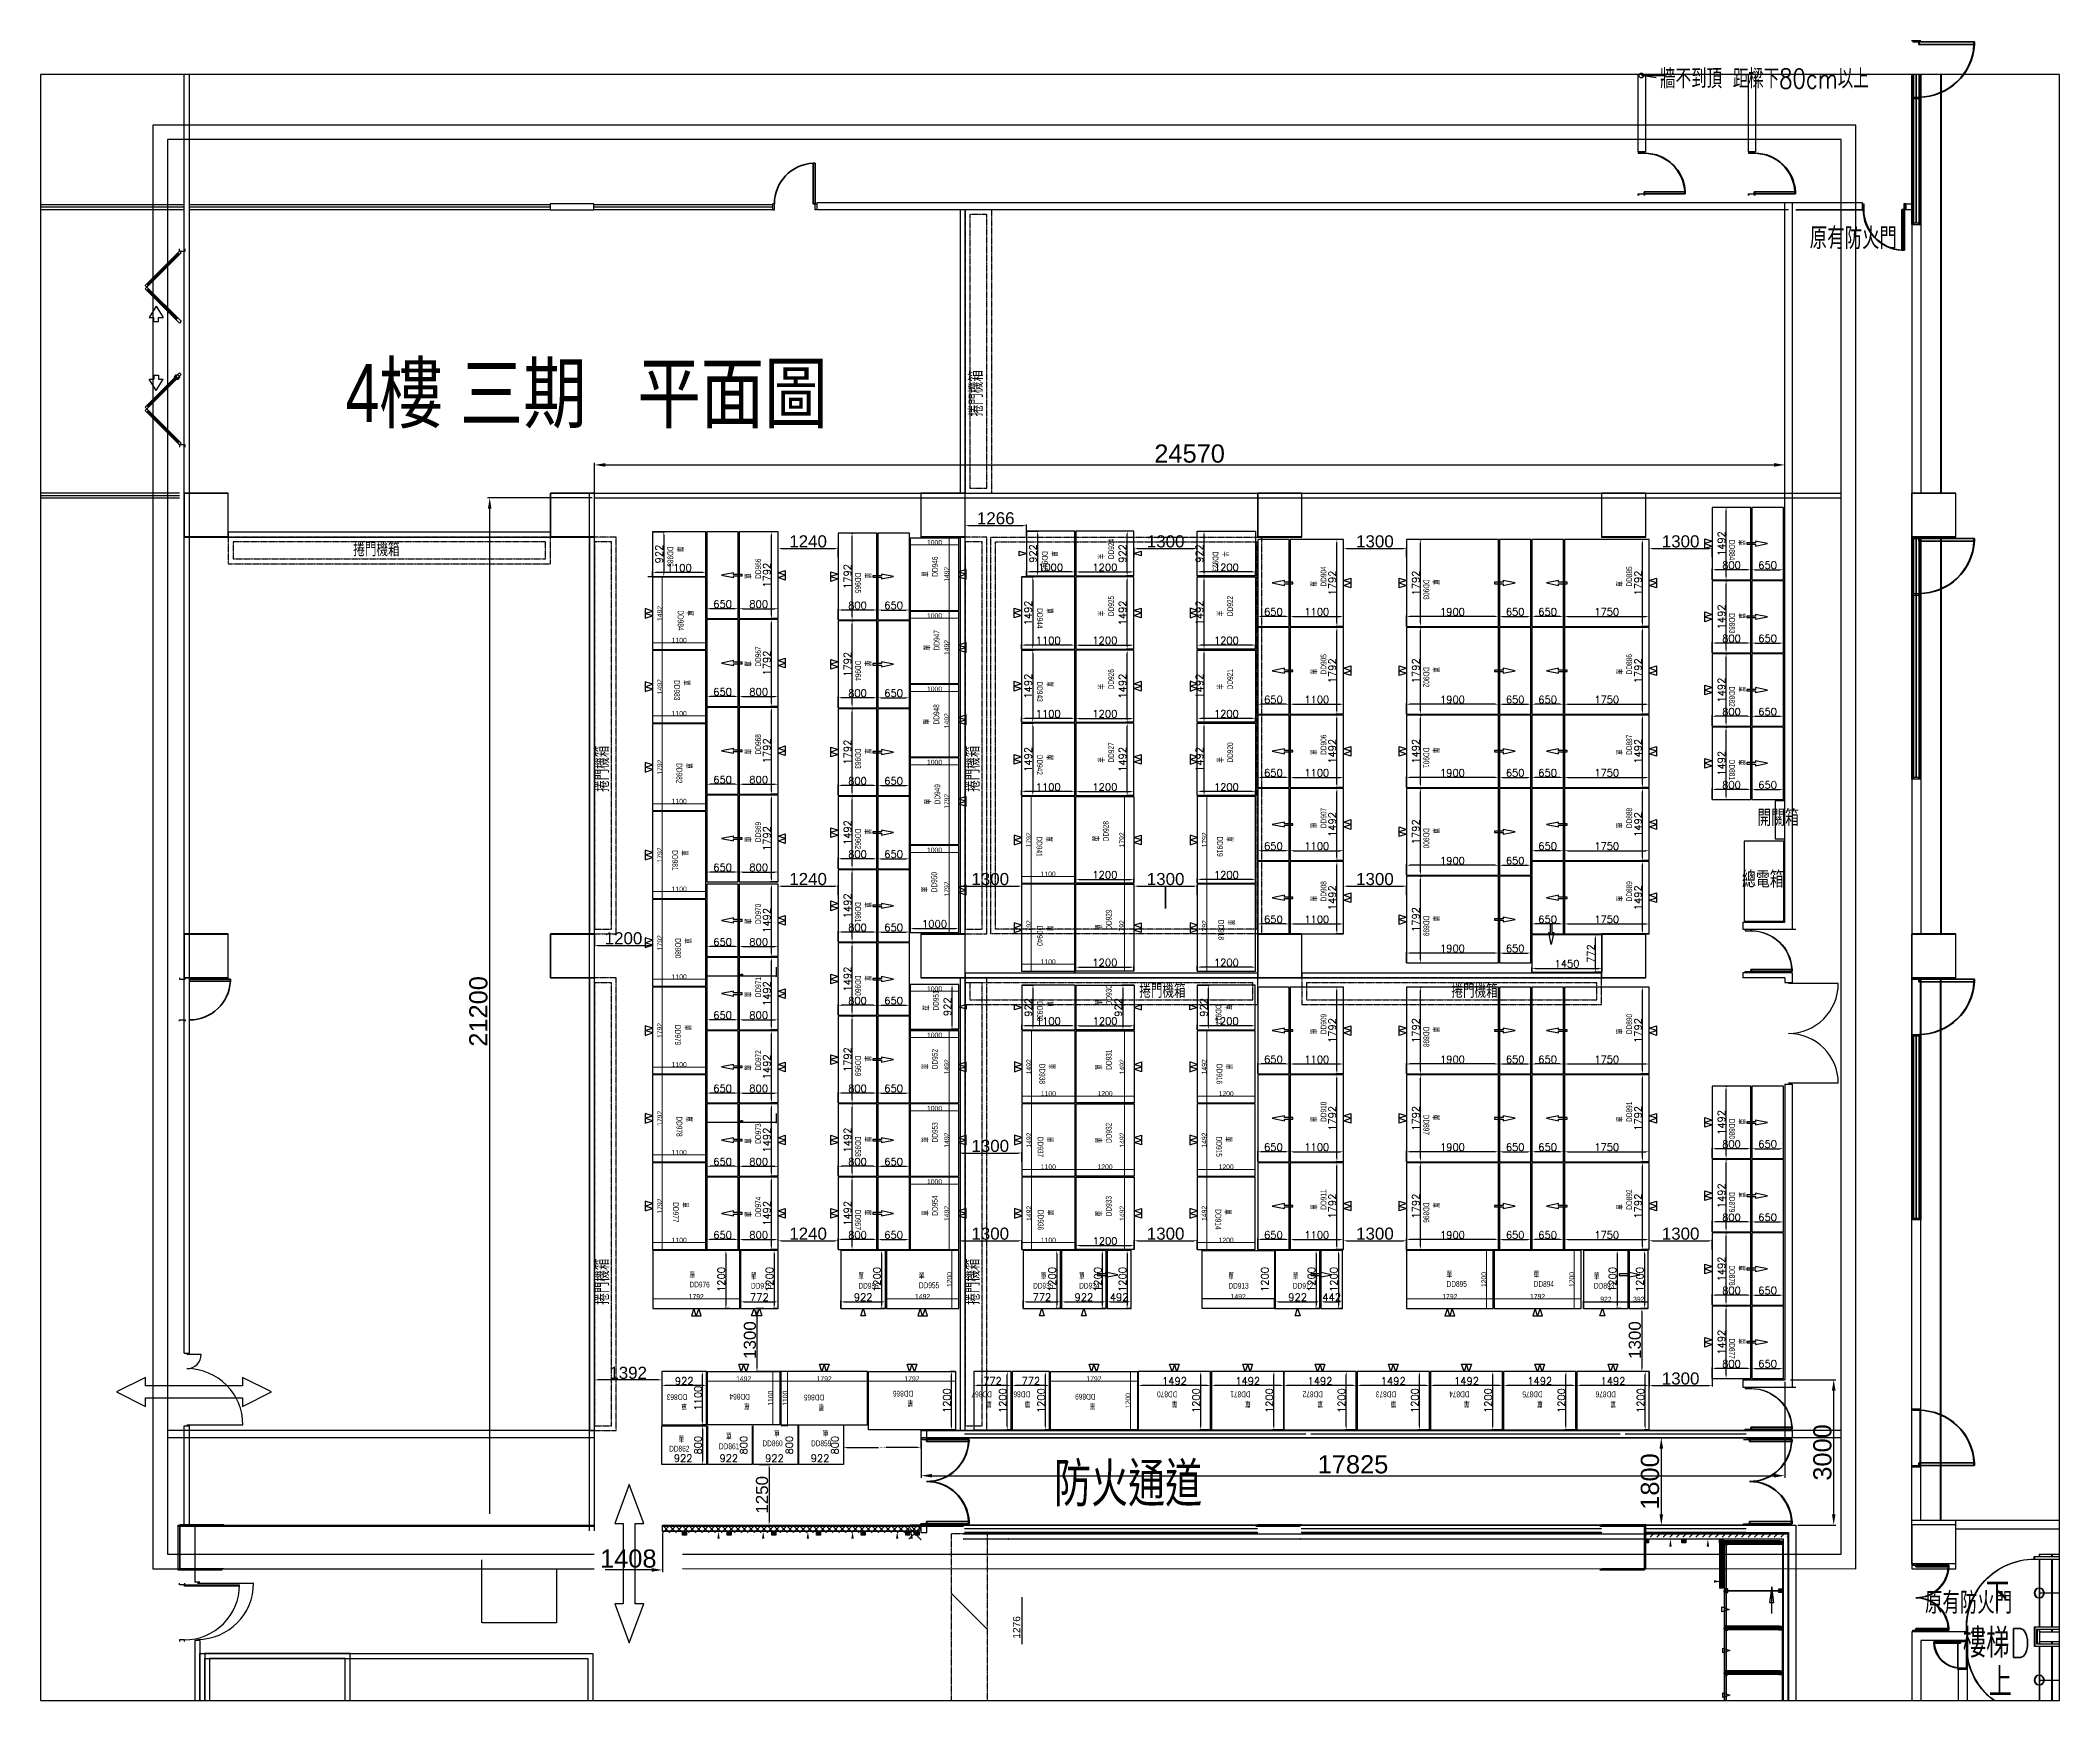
# Model space of a CAD drawing. Header units: millimetres. Extents: x 2191 to 43870, y 1353 to 35626.
import ezdxf

# ---------------------------------------------------------------- set-up
doc = ezdxf.new("R2010")
doc.units = ezdxf.units.MM
for name, pattern in [('1', [0.375, 0.25, -0.125]), ('CENTER', [2, 1.25, -0.25, 0.25, -0.25]), ('CENTER2', [28.575, 19.05, -3.175, 3.175, -3.175]), ('HIDDEN', [0.375, 0.25, -0.125])]:
    doc.linetypes.add(name, pattern=pattern)
for name, color, linetype in [('00-隔間', 3, 'Continuous'), ('01-中心柱CEN', 1, 'CENTER'), ('01-墨線', 4, 'Continuous'), ('01-標註', 252, 'Continuous'), ('01-特殊橫樑', 6, 'Continuous'), ('02-虛線', 2, 'HIDDEN'), ('03-掛片', 12, 'Continuous'), ('05-M40', 3, 'Continuous'), ('05-柱基板', 3, 'Continuous'), ('09-M6', 7, 'Continuous'), ('12-動線', 6, 'Continuous'), ('445黃封板', 30, 'Continuous'), ('543黃封板', 40, 'Continuous'), ('archi', 8, 'Continuous'), ('DOOR', 5, 'Continuous'), ('HATCH', 5, 'Continuous'), ('OPEN', 4, 'Continuous'), ('PAVING', 9, 'Continuous'), ('ST', 8, 'Continuous'), ('STAIR', 7, 'Continuous'), ('WINDOW', 5, 'Continuous'), ('中心線-1', 7, 'CENTER2'), ('中心線-2', 1, 'CENTER2'), ('側補', 30, 'Continuous'), ('動線', 6, 'Continuous'), ('單層倉', 5, 'Continuous'), ('底U槽', 7, 'Continuous'), ('文字', 7, 'Continuous'), ('标注', 7, 'Continuous'), ('標的物', 1, 'Continuous'), ('標示', 3, 'Continuous'), ('標註', 252, 'Continuous')]:
    doc.layers.add(name, color=color, linetype=linetype)
doc.styles.add('C1', font='SIMPLEX.shx', dxfattribs={"bigfont": 'CHINESET.shx'})
doc.styles.add('MtXpl_', font='PMingLiU.ttf')
doc.styles.add('ROMAND', font='romand.shx', dxfattribs={"bigfont": 'chineset.shx'})
doc.styles.get("Standard").update_dxf_attribs({"font": 'arial.ttf'})
doc.styles.add('SUNG', font='SIMPLEX.shx', dxfattribs={"width": 0.8, "bigfont": 'chineset.shx'})
doc.styles.add('新細明體', font='PMingLiU.ttf', dxfattribs={"width": 0.7})
doc.dimstyles.new('ISO-25', dxfattribs={"dimtxt": 2.5, "dimasz": 2.5, "dimexe": 1.25, "dimexo": 0.625, "dimtad": 1, "dimtxsty": 'Standard', "dimcen": 2.5, "dimadec": 0, "dimazin": 0, "dimtfac": 1, "dimtmove": 0, "dimatfit": 3, "dimfxl": 1, "dimarcsym": 0})
doc.dimstyles.get("Standard").update_dxf_attribs({"dimtxt": 0.18, "dimasz": 0.18, "dimexe": 0.18, "dimexo": 0.0625, "dimgap": 0.09, "dimtad": 0, "dimtih": 1, "dimtoh": 1, "dimdec": 4, "dimzin": 0, "dimdsep": 46, "dimtxsty": 'Standard', "dimcen": 0.09, "dimadec": 0, "dimazin": 0, "dimtfac": 1, "dimtdec": 4, "dimtofl": 0, "dimtmove": 0, "dimatfit": 3, "dimfxl": 1, "dimtolj": 1, "dimtzin": 0, "dimarcsym": 0})

# ---------------------------------------------------------------- blocks, each defined once
blk = doc.blocks.new('上中橫補-R1200-俯視')
for p, q in [((0, -12), (0, 12)), ((0, 12), (0, -12))]:
    blk.add_line(p, q)
at = {"layer": '02-虛線', "ltscale": 4}
for p, q in [((1111, 19), (18, 19)), ((1111, -19), (18, -19))]:
    blk.add_line(p, q, dxfattribs=at)
at = {"layer": '側補'}
for p, q in [((18, 13), (0, 13)), ((0, 13), (0, 12)), ((18, 13), (0, 13)), ((0, 13), (0, 12)), ((0, 12), (20, 12)), ((0, 12), (20, 12)), ((18, 33), (18, 13)), ((18, 19), (18, 13)), ((20, 12), (20, 18)), ((20, 18), (1110, 18)), ((20, 12), (20, 18)), ((20, 18), (1110, 18)), ((1106, 38), (24, 38)), ((1110, 18), (1110, 12)), ((1110, 18), (1110, 12)), ((1110, 12), (1130, 12)), ((1110, 12), (1130, 12)), ((1111, 13), (1111, 33)), ((1111, 13), (1111, 19)), ((1130, 13), (1111, 13)), ((1130, 13), (1111, 13)), ((1130, 12), (1130, 13)), ((1130, 12), (1130, 13)), ((0, -13), (0, -12)), ((0, -12), (20, -12)), ((0, -13), (0, -12)), ((0, -12), (20, -12)), ((18, -13), (0, -13)), ((18, -13), (0, -13)), ((18, -19), (18, -13)), ((18, -33), (18, -13)), ((20, -12), (20, -18)), ((20, -12), (20, -18)), ((20, -18), (1110, -18)), ((20, -18), (1110, -18)), ((1106, -38), (24, -38)), ((1110, -18), (1110, -12)), ((1110, -12), (1130, -12)), ((1110, -18), (1110, -12)), ((1110, -12), (1130, -12)), ((1130, -13), (1111, -13)), ((1111, -13), (1111, -19)), ((1130, -13), (1111, -13)), ((1111, -13), (1111, -33)), ((1130, -12), (1130, -13)), ((1130, -12), (1130, -13))]:
    blk.add_line(p, q, dxfattribs=at)
at = {"layer": '側補', "lineweight": -3}
for p, q in [((1123, 13), (1116, 13)), ((1116, 13), (1116, 12)), ((1120, 13), (1116, 13)), ((1116, 13), (1116, 12)), ((1116, 12), (1123, 12)), ((1116, 12), (1120, 12)), ((1120, 12), (1120, 13)), ((1123, 12), (1123, 13)), ((1116, -13), (1116, -12)), ((1116, -12), (1123, -12)), ((1116, -13), (1116, -12)), ((1116, -12), (1120, -12)), ((1123, -13), (1116, -13)), ((1120, -13), (1116, -13)), ((1120, -12), (1120, -13)), ((1123, -12), (1123, -13))]:
    blk.add_line(p, q, dxfattribs=at)
for points in [[(7, 13), (14, 13), (14, 12), (7, 12)], [(10, 13), (14, 13), (14, 12), (10, 12)], [(7, -13), (14, -13), (14, -12), (7, -12)], [(10, -13), (14, -13), (14, -12), (10, -12)]]:
    blk.add_lwpolyline(points, close=True, dxfattribs=at)
at = {"layer": '側補'}
for centre, start, end in [((24, 33), 90, 180), ((1106, 33), 0, 90), ((24, -33), 180, 270), ((1106, -33), 270, 0)]:
    blk.add_arc(centre, 5, start, end, dxfattribs=at)
blk = doc.blocks.new('側面-底U槽-L1200適用-俯視')
at = {"layer": '底U槽'}
for points in [[(0, 17.5), (0, 15.9), (1094, 15.9), (1094, 17.5)], [(0, 17.5), (0, -17.5), (1094, -17.5), (1094, 17.5)], [(0, -17.5), (0, -15.9), (1094, -15.9), (1094, -17.5)]]:
    blk.add_lwpolyline(points, close=True, dxfattribs=at)
for points in [[(9.5, 4.5), (15.5, 4.5, -0.4142136), (20, 0), (20, 0, -0.4142136), (15.5, -4.5), (9.5, -4.5, -0.4142136), (5, 0), (5, 0, -0.4142136)], [(1084.5, 4.5), (1078.5, 4.5, 0.4142136), (1074, 0), (1074, 0, 0.4142136), (1078.5, -4.5), (1084.5, -4.5, 0.4142136), (1089, 0), (1089, 0, 0.4142136)]]:
    blk.add_lwpolyline(points, format="xyb", close=True, dxfattribs=at)
blk = doc.blocks.new('544-黃封版-俯視')
at = {"layer": '543黃封板'}
blk.add_lwpolyline([(0, 14), (0, 15), (544, 15), (544, -15), (533, -15), (533, -5), (534, -5), (534, -14), (543, -14), (543, 14), (516, 14), (516, 3, -0.414214), (509, -4), (498, -4), (498, -15), (46, -15), (46, -4), (35, -4, -0.414214), (28, 3), (28, 14), (1, 14), (1, -14), (10, -14), (10, -5), (11, -5), (11, -15), (0, -15), (0, 15), (1, 15)], format="xyb", dxfattribs=at)
for centre in [(62, 0), (482, 0)]:
    blk.add_circle(centre, 4, dxfattribs=at)
blk = doc.blocks.new('側封-1200P-俯視-黃烤漆')
for p in [(0, 0), (544, 0)]:
    blk.add_blockref('544-黃封版-俯視', p)
blk = doc.blocks.new('上中橫補-R1000-俯視')
blk.add_line((0, -12), (0, 12))
at = {"layer": '02-虛線', "ltscale": 4}
for p, q in [((911, 19), (18, 19)), ((911, -19), (18, -19))]:
    blk.add_line(p, q, dxfattribs=at)
at = {"layer": '側補'}
for p, q in [((18, 13), (0, 13)), ((0, 13), (0, 12)), ((18, 13), (0, 13)), ((0, 13), (0, 12)), ((0, 12), (20, 12)), ((0, 12), (20, 12)), ((18, 33), (18, 13)), ((18, 19), (18, 13)), ((20, 12), (20, 18)), ((20, 18), (910, 18)), ((20, 12), (20, 18)), ((20, 18), (910, 18)), ((906, 38), (24, 38)), ((910, 18), (910, 12)), ((910, 18), (910, 12)), ((910, 12), (930, 12)), ((910, 12), (930, 12)), ((911, 13), (911, 33)), ((911, 13), (911, 19)), ((930, 13), (911, 13)), ((930, 13), (911, 13)), ((930, 12), (930, 13)), ((930, 12), (930, 13)), ((0, -13), (0, -12)), ((0, -12), (20, -12)), ((0, -13), (0, -12)), ((0, -12), (20, -12)), ((18, -13), (0, -13)), ((18, -13), (0, -13)), ((18, -19), (18, -13)), ((18, -33), (18, -13)), ((20, -12), (20, -18)), ((20, -12), (20, -18)), ((20, -18), (910, -18)), ((20, -18), (910, -18)), ((906, -38), (24, -38)), ((910, -18), (910, -12)), ((910, -12), (930, -12)), ((910, -18), (910, -12)), ((910, -12), (930, -12)), ((930, -13), (911, -13)), ((911, -13), (911, -19)), ((930, -13), (911, -13)), ((911, -13), (911, -33)), ((930, -12), (930, -13)), ((930, -12), (930, -13))]:
    blk.add_line(p, q, dxfattribs=at)
at = {"layer": '側補', "lineweight": -3}
for p, q in [((923, 13), (916, 13)), ((916, 13), (916, 12)), ((920, 13), (916, 13)), ((916, 13), (916, 12)), ((916, 12), (923, 12)), ((916, 12), (920, 12)), ((920, 12), (920, 13)), ((923, 12), (923, 13)), ((916, -13), (916, -12)), ((916, -12), (923, -12)), ((916, -13), (916, -12)), ((916, -12), (920, -12)), ((923, -13), (916, -13)), ((920, -13), (916, -13)), ((920, -12), (920, -13)), ((923, -12), (923, -13))]:
    blk.add_line(p, q, dxfattribs=at)
for points in [[(7, 13), (14, 13), (14, 12), (7, 12)], [(10, 13), (14, 13), (14, 12), (10, 12)], [(7, -13), (14, -13), (14, -12), (7, -12)], [(10, -13), (14, -13), (14, -12), (10, -12)]]:
    blk.add_lwpolyline(points, close=True, dxfattribs=at)
at = {"layer": '側補'}
for centre, start, end in [((24, 33), 90, 180), ((906, 33), 0, 90), ((24, -33), 180, 270), ((906, -33), 270, 0)]:
    blk.add_arc(centre, 5, start, end, dxfattribs=at)
blk = doc.blocks.new('側面-底U槽-L1000適用-俯視')
at = {"layer": '底U槽'}
for p, q in [((-15.9, 894), (-17.5, 894)), ((-17.5, 894), (-17.5, 0)), ((17.5, 894), (-17.5, 894)), ((-17.5, 894), (-17.5, 0)), ((-15.9, 0), (-15.9, 894)), ((-4.5, 884.5), (-4.5, 878.5)), ((0, 889), (0, 889)), ((0, 874), (0, 874)), ((4.5, 878.5), (4.5, 884.5)), ((15.9, 0), (15.9, 894)), ((15.9, 894), (17.5, 894)), ((17.5, 894), (17.5, 0)), ((17.5, 0), (17.5, 894)), ((-17.5, 0), (-15.9, 0)), ((-17.5, 0), (17.5, 0)), ((-4.5, 9.5), (-4.5, 15.5)), ((0, 20), (0, 20)), ((0, 5), (0, 5)), ((4.5, 15.5), (4.5, 9.5)), ((17.5, 0), (15.9, 0))]:
    blk.add_line(p, q, dxfattribs=at)
for centre, start, end in [((0, 884.5), 90, 180), ((0, 878.5), 180, 270), ((0, 884.5), 0, 90), ((0, 878.5), 270, 0), ((0, 15.5), 90, 180), ((0, 9.5), 180, 270), ((0, 15.5), 0, 90), ((0, 9.5), 270, 0)]:
    blk.add_arc(centre, 4.5, start, end, dxfattribs=at)
blk = doc.blocks.new('444-黃封版-俯視')
at = {"layer": '445黃封板'}
blk.add_lwpolyline([(0, 14), (0, 15), (444, 15), (444, -15), (433, -15), (433, -5), (434, -5), (434, -14), (443, -14), (443, 14), (416, 14), (416, 3, -0.414214), (409, -4), (398, -4), (398, -15), (46, -15), (46, -4), (35, -4, -0.414214), (28, 3), (28, 14), (1, 14), (1, -14), (10, -14), (10, -5), (11, -5), (11, -15), (0, -15), (0, 15), (1, 15)], format="xyb", dxfattribs=at)
for centre in [(62, 0), (382, 0)]:
    blk.add_circle(centre, 4, dxfattribs=at)
blk = doc.blocks.new('側封-1000P-俯視')
for p in [(0, 0), (444, 0)]:
    blk.add_blockref('444-黃封版-俯視', p)
blk = doc.blocks.new('ARROW')
at = {"color": 3, "linetype": 'Continuous'}
blk.add_lwpolyline([(0, 0, 0, 0.35, 0), (-1, 0, 0.35, 0.35, 0)], format="xyseb", dxfattribs=at)
blk = doc.blocks.new('*D60')
at = {"layer": 'DEFPOINTS', "color": 0, "transparency": 16777216}
for p in [(34967, 9588), (34045, 9446), (34967, 9446)]:
    blk.add_point(p, dxfattribs=at)
at = {"layer": '标注', "color": 0, "lineweight": -2, "transparency": 16777216}
for p, q in [((34045, 9446), (34045, 9589)), ((34048, 9588), (34965, 9588)), ((34967, 9446), (34967, 9589))]:
    blk.add_line(p, q, dxfattribs=at)
at = {"layer": '标注', "color": 0, "transparency": 16777216}
for points in [[(34048, 9588), (34048, 9587), (34045, 9588)], [(34965, 9588), (34965, 9587), (34967, 9588)]]:
    blk.add_solid(points, dxfattribs=at)
at = {"layer": '标注', "color": 0, "lineweight": 5, "transparency": 16777216, "insert": (34506, 9639), "char_height": 100, "attachment_point": 5}
blk.add_mtext('922', dxfattribs=at)
blk = doc.blocks.new('*D61')
at = {"layer": 'DEFPOINTS', "color": 0, "transparency": 16777216}
for p in [(35379, 9588), (34987, 9446), (35379, 9446)]:
    blk.add_point(p, dxfattribs=at)
at = {"layer": '标注', "color": 0, "lineweight": -2, "transparency": 16777216}
for p, q in [((34987, 9446), (34987, 9589)), ((34990, 9588), (35377, 9588)), ((35379, 9446), (35379, 9589))]:
    blk.add_line(p, q, dxfattribs=at)
at = {"layer": '标注', "color": 0, "transparency": 16777216}
for points in [[(34990, 9588), (34990, 9587), (34987, 9588)], [(35377, 9588), (35377, 9587), (35379, 9588)]]:
    blk.add_solid(points, dxfattribs=at)
at = {"layer": '标注', "color": 0, "lineweight": 5, "transparency": 16777216, "insert": (35183, 9639), "char_height": 100, "attachment_point": 5}
blk.add_mtext('392', dxfattribs=at)
blk = doc.blocks.new('*D62')
at = {"layer": 'DEFPOINTS', "color": 0, "transparency": 16777216}
for p in [(26169, 9644), (26169, 9446), (27661, 9446)]:
    blk.add_point(p, dxfattribs=at)
at = {"layer": '标注', "color": 0, "lineweight": -2, "transparency": 16777216}
for p, q in [((26169, 9446), (26169, 9645)), ((27659, 9644), (26172, 9644)), ((27661, 9446), (27661, 9645))]:
    blk.add_line(p, q, dxfattribs=at)
at = {"layer": '标注', "color": 0, "transparency": 16777216}
for points in [[(26172, 9644), (26172, 9643), (26169, 9644)], [(27659, 9644), (27659, 9643), (27661, 9644)]]:
    blk.add_solid(points, dxfattribs=at)
at = {"layer": '标注', "color": 0, "lineweight": 5, "transparency": 16777216, "insert": (26915, 9696), "char_height": 100, "attachment_point": 5}
blk.add_mtext('1492', dxfattribs=at)
blk = doc.blocks.new('*D63')
at = {"layer": 'DEFPOINTS', "color": 0, "transparency": 16777216}
for p in [(18767, 6776, 3000), (20362, 6776, 3000), (18767, 6576)]:
    blk.add_point(p, dxfattribs=at)
at = {"layer": '標示', "color": 0, "lineweight": -2, "transparency": 16777216}
for p, q in [((18767, 6776), (18767, 6556)), ((20362, 6776), (20362, 6556)), ((18837, 6576), (19487, 6576)), ((20292, 6576), (19642, 6576))]:
    blk.add_line(p, q, dxfattribs=at)
at = {"layer": '標示', "color": 0, "transparency": 16777216}
for points in [[(18837, 6587), (18837, 6564), (18767, 6576)], [(20292, 6587), (20292, 6564), (20362, 6576)]]:
    blk.add_solid(points, dxfattribs=at)
at = {"layer": '標示', "color": 0, "transparency": 16777216, "insert": (19565, 6576), "char_height": 18, "attachment_point": 5}
blk.add_mtext('\\A1;1595.0000', dxfattribs=at)

msp = doc.modelspace()

# ---------------------------------------------------------------- linework, layer by layer
at = {"lineweight": 50}
for p, q in [((40962.17754, 35595.79086, 3000), (40962.17754, 35538.79086, 3000)), ((42102.17754, 35595.79086, 3000), (40962.17754, 35595.79086, 3000)), ((40962.17754, 35538.79086, 3000), (42102.17754, 35538.79086, 3000)), ((40972.17754, 35595.79086, 3000), (40972.17754, 35538.79086, 3000)), ((42112.17754, 35595.79086, 3000), (40972.17754, 35595.79086, 3000)), ((40972.17754, 35538.79086, 3000), (42112.17754, 35538.79086, 3000)), ((42102.17754, 35538.79086, 3000), (42102.17754, 35595.79086, 3000)), ((42112.17754, 35538.79086, 3000), (42112.17754, 35595.79086, 3000)), ((35294.07154, 32455.79086, 3000), (35294.07154, 32497.79086, 3000)), ((35294.07154, 32497.79086, 3000), (36134.07154, 32497.79086, 3000)), ((36134.07154, 32455.79086, 3000), (35294.07154, 32455.79086, 3000)), ((35304.07154, 32455.79086, 3000), (35304.07154, 32497.79086, 3000)), ((35304.07154, 32497.79086, 3000), (36144.07154, 32497.79086, 3000)), ((36144.07154, 32455.79086, 3000), (35304.07154, 32455.79086, 3000)), ((36134.07154, 32497.79086, 3000), (36134.07154, 32455.79086, 3000)), ((36144.07154, 32497.79086, 3000), (36144.07154, 32455.79086, 3000)), ((37567.30074, 32455.79086, 3000), (37567.30074, 32497.79086, 3000)), ((37567.30074, 32497.79086, 3000), (38407.30074, 32497.79086, 3000)), ((38407.30074, 32455.79086, 3000), (37567.30074, 32455.79086, 3000)), ((37577.30074, 32455.79086, 3000), (37577.30074, 32497.79086, 3000)), ((37577.30074, 32497.79086, 3000), (38417.30074, 32497.79086, 3000)), ((38417.30074, 32455.79086, 3000), (37577.30074, 32455.79086, 3000)), ((38407.30074, 32497.79086, 3000), (38407.30074, 32455.79086, 3000)), ((38417.30074, 32497.79086, 3000), (38417.30074, 32455.79086, 3000)), ((40615.17747, 32134.68075, 3000), (40615.17705, 31294.68075, 3000)), ((40657.17747, 32134.68073, 3000), (40615.17747, 32134.68075, 3000)), ((40625.17747, 32134.68075, 3000), (40625.17705, 31294.68075, 3000)), ((40667.17747, 32134.68073, 3000), (40625.17747, 32134.68075, 3000)), ((40657.17705, 31294.68073, 3000), (40657.17747, 32134.68073, 3000)), ((40667.17705, 31294.68073, 3000), (40667.17747, 32134.68073, 3000)), ((40615.17705, 31294.68075, 3000), (40657.17705, 31294.68073, 3000)), ((40625.17705, 31294.68075, 3000), (40667.17705, 31294.68073, 3000)), ((40962.17754, 25345.79086, 3000), (40962.17754, 25288.79086, 3000)), ((42102.17754, 25345.79086, 3000), (40962.17754, 25345.79086, 3000)), ((40962.17754, 25288.79086, 3000), (42102.17754, 25288.79086, 3000)), ((40972.17754, 25345.79086, 3000), (40972.17754, 25288.79086, 3000)), ((42112.17754, 25345.79086, 3000), (40972.17754, 25345.79086, 3000)), ((40972.17754, 25288.79086, 3000), (42112.17754, 25288.79086, 3000)), ((42102.17754, 25288.79086, 3000), (42102.17754, 25345.79086, 3000)), ((42112.17754, 25288.79086, 3000), (42112.17754, 25345.79086, 3000)), ((37497.17752, 16447.79086, 3000), (38337.17752, 16447.79128, 3000)), ((37497.17754, 16405.79086, 3000), (37497.17752, 16447.79086, 3000)), ((38337.17754, 16405.79128, 3000), (37497.17754, 16405.79086, 3000)), ((37507.17752, 16447.79086, 3000), (38347.17752, 16447.79128, 3000)), ((37507.17754, 16405.79086, 3000), (37507.17752, 16447.79086, 3000)), ((38347.17754, 16405.79128, 3000), (37507.17754, 16405.79086, 3000)), ((38337.17752, 16447.79128, 3000), (38337.17754, 16405.79128, 3000)), ((38347.17752, 16447.79128, 3000), (38347.17754, 16405.79128, 3000)), ((5272.17753, 16245.7908, 3000), (5272.17751, 16203.7908, 3000)), ((5272.17751, 16203.7908, 3000), (6112.17751, 16203.79038, 3000)), ((6112.17753, 16245.79038, 3000), (5272.17753, 16245.7908, 3000)), ((6112.17751, 16203.79038, 3000), (6112.17753, 16245.79038, 3000)), ((40962.17754, 16245.79086, 3000), (40962.17754, 16188.79086, 3000)), ((42102.17754, 16245.79086, 3000), (40962.17754, 16245.79086, 3000)), ((40962.17754, 16188.79086, 3000), (42102.17754, 16188.79086, 3000)), ((40972.17754, 16245.79086, 3000), (40972.17754, 16188.79086, 3000)), ((42112.17754, 16245.79086, 3000), (40972.17754, 16245.79086, 3000)), ((40972.17754, 16188.79086, 3000), (42112.17754, 16188.79086, 3000)), ((42102.17754, 16188.79086, 3000), (42102.17754, 16245.79086, 3000)), ((42112.17754, 16188.79086, 3000), (42112.17754, 16245.79086, 3000)), ((37497.17752, 6997.79094, 3000), (38337.17752, 6997.79136, 3000)), ((37497.17754, 6955.79094, 3000), (37497.17752, 6997.79094, 3000)), ((38337.17754, 6955.79136, 3000), (37497.17754, 6955.79094, 3000)), ((37507.17752, 6997.79094, 3000), (38347.17752, 6997.79136, 3000)), ((37507.17754, 6955.79094, 3000), (37507.17752, 6997.79094, 3000)), ((38347.17754, 6955.79136, 3000), (37507.17754, 6955.79094, 3000)), ((38337.17752, 6997.79136, 3000), (38337.17754, 6955.79136, 3000)), ((38347.17752, 6997.79136, 3000), (38347.17754, 6955.79136, 3000)), ((40962.17754, 6205.78417, 3000), (40962.17754, 6262.78417, 3000)), ((40962.17754, 6262.78417, 3000), (42102.17754, 6262.78417, 3000)), ((40972.17754, 6205.78417, 3000), (40972.17754, 6262.78417, 3000)), ((40972.17754, 6262.78417, 3000), (42112.17754, 6262.78417, 3000)), ((42102.17754, 6262.78417, 3000), (42102.17754, 6205.78417, 3000)), ((42112.17754, 6262.78417, 3000), (42112.17754, 6205.78417, 3000)), ((42102.17754, 6205.78417, 3000), (40962.17754, 6205.78417, 3000)), ((42112.17754, 6205.78417, 3000), (40972.17754, 6205.78417, 3000)), ((40902.17754, 4145.79086, 3000), (40902.17754, 4112.29086, 3000)), ((41572.17754, 4145.79086, 3000), (40902.17754, 4145.79086, 3000)), ((40902.17754, 4112.29086, 3000), (41572.17754, 4112.29086, 3000)), ((40912.17754, 4145.79086, 3000), (40912.17754, 4112.29086, 3000)), ((41582.17754, 4145.79086, 3000), (40912.17754, 4145.79086, 3000)), ((40912.17754, 4112.29086, 3000), (41582.17754, 4112.29086, 3000)), ((41572.17754, 4112.29086, 3000), (41572.17754, 4145.79086, 3000)), ((41582.17754, 4112.29086, 3000), (41582.17754, 4145.79086, 3000)), ((40902.17754, 2805.79086, 3000), (40902.17754, 2839.29086, 3000)), ((40902.17754, 2839.29086, 3000), (41572.17754, 2839.29086, 3000)), ((41572.17754, 2805.79086, 3000), (40902.17754, 2805.79086, 3000)), ((40912.17754, 2805.79086, 3000), (40912.17754, 2839.29086, 3000)), ((40912.17754, 2839.29086, 3000), (41582.17754, 2839.29086, 3000)), ((41582.17754, 2805.79086, 3000), (40912.17754, 2805.79086, 3000)), ((41273.31386, 2538.79086, 3000), (41273.31386, 2565.79086, 3000)), ((41273.31386, 2565.79086, 3000), (41813.31386, 2565.79086, 3000)), ((41813.31386, 2538.79086, 3000), (41273.31386, 2538.79086, 3000)), ((41283.31386, 2538.79086, 3000), (41283.31386, 2565.79086, 3000)), ((41283.31386, 2565.79086, 3000), (41823.31386, 2565.79086, 3000)), ((41823.31386, 2538.79086, 3000), (41283.31386, 2538.79086, 3000)), ((41572.17754, 2839.29086, 3000), (41572.17754, 2805.79086, 3000)), ((41582.17754, 2839.29086, 3000), (41582.17754, 2805.79086, 3000)), ((41813.31386, 2565.79086, 3000), (41813.31386, 2538.79086, 3000)), ((41823.31386, 2565.79086, 3000), (41823.31386, 2538.79086, 3000))]:
    msp.add_line(p, q, dxfattribs=at)
for p, q in [((39663.6462, 33876.95165), (4514.78772, 33876.95165)), ((4514.78772, 33876.95165), (4514.78772, 4076.69297)), ((39663.6462, 4076.69297), (39663.6462, 33876.95165)), ((39363.6462, 33576.95165), (4814.78772, 33576.95165)), ((4814.78772, 33576.95165), (4814.78772, 4376.69297)), ((39363.6462, 4376.69297), (39363.6462, 33576.95165)), ((35292.17754, 4695.79086, 3000), (35292.17754, 4685.79086, 3000)), ((35302.17754, 4695.79086, 3000), (35292.17754, 4695.79086, 3000)), ((35292.17754, 4695.79086, 3000), (35292.17754, 4685.79086, 3000)), ((35302.17754, 4695.79086, 3000), (35292.17754, 4695.79086, 3000)), ((35292.17754, 4685.79086, 3000), (35302.17754, 4685.79086, 3000)), ((35292.17754, 4685.79086, 3000), (35302.17754, 4685.79086, 3000)), ((35302.17754, 4685.79086, 3000), (35302.17754, 4695.79086, 3000)), ((35302.17754, 4685.79086, 3000), (35302.17754, 4695.79086, 3000)), ((4814.78772, 4376.69297), (13622.17754, 4376.69297)), ((15441.38937, 4378.69297), (39363.6462, 4376.69297)), ((4514.78772, 4076.69297), (13622.17754, 4076.69297)), ((15441.38937, 4078.69297), (39663.6462, 4076.69297))]:
    msp.add_line(p, q)
at = {"lineweight": 50, "extrusion": (7.45521e-30, 1.22461e-16, -1)}
for p, q in [((18139.13544, 32250.79086, 3000), (18139.13544, 33090.79086, 3000)), ((18139.13544, 33090.79086, 3000), (18181.13544, 33090.79086, 3000)), ((18181.13544, 33090.79086, 3000), (18181.13544, 32250.79086, 3000)), ((18181.13544, 32250.79086, 3000), (18139.13544, 32250.79086, 3000))]:
    msp.add_line(p, q, dxfattribs=at)
at = {"color": 5, "lineweight": 25}
for p, q in [((21147.17754, 25350.79086), (20147.17754, 25350.79086)), ((20147.17754, 25350.79086), (20147.17754, 23858.79086)), ((21147.17754, 23858.79086), (21147.17754, 25350.79086)), ((14827.17754, 24541.79085), (14827.17754, 23049.79085)), ((15927.17754, 24541.79085), (14827.17754, 24541.79085)), ((15927.17754, 23049.79085), (15927.17754, 24541.79085)), ((20147.17754, 23858.79086), (21147.17754, 23858.79086)), ((21147.17754, 23838.79086), (20147.17754, 23838.79086)), ((20147.17754, 23838.79086), (20147.17754, 22346.79086)), ((21147.17754, 22346.79086), (21147.17754, 23838.79086)), ((14827.17754, 23049.79085), (15927.17754, 23049.79085)), ((14827.17754, 23029.79085), (14827.17754, 21537.79085)), ((15927.17754, 23029.79085), (14827.17754, 23029.79085)), ((15927.17754, 21537.79085), (15927.17754, 23029.79085)), ((20147.17754, 22346.79086), (21147.17754, 22346.79086)), ((21147.17754, 22326.79086), (20147.17754, 22326.79086)), ((20147.17754, 22326.79086), (20147.17754, 20834.79086)), ((21147.17754, 20834.79086), (21147.17754, 22326.79086)), ((14827.17754, 21537.79085), (15927.17754, 21537.79085)), ((14827.17754, 21517.79085), (14827.17754, 19725.79085)), ((15927.17754, 21517.79085), (14827.17754, 21517.79085)), ((15927.17754, 19725.79085), (15927.17754, 21517.79085)), ((20147.17754, 20834.79086), (21147.17754, 20834.79086)), ((21147.17754, 20814.79086), (20147.17754, 20814.79086)), ((20147.17754, 20814.79086), (20147.17754, 19022.79086)), ((21147.17754, 19022.79086), (21147.17754, 20814.79086)), ((22442.91668, 20016.73921, -3000), (22442.91668, 18224.73921, -3000)), ((23542.91668, 20016.73921, -3000), (22442.91668, 20016.73921, -3000)), ((23542.91668, 18224.73921, -3000), (23542.91668, 20016.73921, -3000)), ((23562.91668, 18224.73921, -3000), (23562.91668, 20016.73921, -3000)), ((23562.91668, 20016.73921, -3000), (24762.91668, 20016.73921, -3000)), ((24762.91668, 20016.73921, -3000), (24762.91668, 18224.73921, -3000)), ((26071.29163, 20016.73921, -3000), (26071.29163, 18224.73921, -3000)), ((27271.29163, 20016.73921, -3000), (26071.29163, 20016.73921, -3000)), ((27271.29163, 18224.73921, -3000), (27271.29163, 20016.73921, -3000)), ((14827.17754, 19725.79085), (15927.17754, 19725.79085)), ((14827.17754, 19705.79085), (14827.17754, 17913.79085)), ((15927.17754, 19705.79085), (14827.17754, 19705.79085)), ((15927.17754, 17913.79085), (15927.17754, 19705.79085)), ((20147.17754, 19022.79086), (21147.17754, 19022.79086)), ((21147.17754, 19002.79086), (20147.17754, 19002.79086)), ((20147.17754, 19002.79086), (20147.17754, 17210.79086)), ((21147.17754, 17210.79086), (21147.17754, 19002.79086)), ((22442.91668, 18224.73921, -3000), (23542.91668, 18224.73921, -3000)), ((22442.91668, 18204.73921, -3000), (22442.91668, 16412.73921, -3000)), ((23542.91668, 18204.73921, -3000), (22442.91668, 18204.73921, -3000)), ((23542.91668, 16412.73921, -3000), (23542.91668, 18204.73921, -3000)), ((24762.91668, 18224.73921, -3000), (23562.91668, 18224.73921, -3000)), ((23562.91668, 16412.73921, -3000), (23562.91668, 18204.73921, -3000)), ((23562.91668, 18204.73921, -3000), (24762.91668, 18204.73921, -3000)), ((24762.91668, 18204.73921, -3000), (24762.91668, 16412.73921, -3000)), ((26071.29163, 18224.73921, -3000), (27271.29163, 18224.73921, -3000)), ((26071.29163, 18204.73921, -3000), (26071.29163, 16412.73921, -3000)), ((27271.29163, 18204.73921, -3000), (26071.29163, 18204.73921, -3000)), ((27271.29163, 16412.73921, -3000), (27271.29163, 18204.73921, -3000)), ((14827.17754, 17913.79085), (15927.17754, 17913.79085)), ((14827.17754, 17893.79085), (14827.17754, 16101.79085)), ((15927.17754, 17893.79085), (14827.17754, 17893.79085)), ((15927.17754, 16101.79085), (15927.17754, 17893.79085)), ((20147.17754, 17210.79086), (21147.17754, 17210.79086)), ((22442.91668, 16412.73921, -3000), (23542.91668, 16412.73921, -3000)), ((24762.91668, 16412.73921, -3000), (23562.91668, 16412.73921, -3000)), ((26071.29163, 16412.73921, -3000), (27271.29163, 16412.73921, -3000)), ((14827.17754, 16101.79085), (15927.17754, 16101.79085)), ((14827.17754, 16081.79085), (14827.17754, 14289.79085)), ((15927.17754, 16081.79085), (14827.17754, 16081.79085)), ((15927.17754, 14289.79085), (15927.17754, 16081.79085)), ((21147.17754, 15181.79085), (20147.17754, 15181.79085)), ((20147.17754, 15181.79085), (20147.17754, 13689.79085)), ((21147.17754, 13689.79085), (21147.17754, 15181.79085)), ((22447.10415, 15182.48084), (22447.10415, 13690.48084)), ((23547.10415, 15182.48084), (22447.10415, 15182.48084)), ((23547.10415, 13690.48084), (23547.10415, 15182.48084)), ((23567.10415, 13690.48084), (23567.10415, 15182.48084)), ((23567.10415, 15182.48084), (24767.10415, 15182.48084)), ((24767.10415, 15182.48084), (24767.10415, 13690.48084)), ((26067.10415, 15182.48084), (26067.10415, 13690.48084)), ((27267.10415, 15182.48084), (26067.10415, 15182.48084)), ((27267.10415, 13690.48084), (27267.10415, 15182.48084)), ((14827.17754, 14289.79085), (15927.17754, 14289.79085)), ((14827.17754, 14269.79085), (14827.17754, 12477.79085)), ((15927.17754, 14269.79085), (14827.17754, 14269.79085)), ((15927.17754, 12477.79085), (15927.17754, 14269.79085)), ((20147.17754, 13689.79085), (21147.17754, 13689.79085)), ((21147.17754, 13669.79085), (20147.17754, 13669.79085)), ((20147.17754, 13669.79085), (20147.17754, 12177.79085)), ((21147.17754, 12177.79085), (21147.17754, 13669.79085)), ((22447.10415, 13690.48084), (23547.10415, 13690.48084)), ((22447.10415, 13670.13585), (22447.10415, 12178.13585)), ((23547.10415, 13670.13585), (22447.10415, 13670.13585)), ((23547.10415, 12178.13585), (23547.10415, 13670.13585)), ((24767.10415, 13690.48084), (23567.10415, 13690.48084)), ((23567.10415, 12178.13585), (23567.10415, 13670.13585)), ((23567.10415, 13670.13585), (24767.10415, 13670.13585)), ((24767.10415, 13670.13585), (24767.10415, 12178.13585)), ((26067.10415, 13690.48084), (27267.10415, 13690.48084)), ((26067.10415, 13670.13585), (26067.10415, 12178.13585)), ((27267.10415, 13670.13585), (26067.10415, 13670.13585)), ((27267.10415, 12178.13585), (27267.10415, 13670.13585)), ((14827.17754, 12477.79085), (15927.17754, 12477.79085)), ((14827.17754, 12457.79085), (14827.17754, 10665.79085)), ((15927.17754, 12457.79085), (14827.17754, 12457.79085)), ((15927.17754, 10665.79085), (15927.17754, 12457.79085)), ((20147.17754, 12177.79085), (21147.17754, 12177.79085)), ((21147.17754, 12157.79085), (20147.17754, 12157.79085)), ((20147.17754, 12157.79085), (20147.17754, 10665.79085)), ((21147.17754, 10665.79085), (21147.17754, 12157.79085)), ((22447.10415, 12178.13585), (23547.10415, 12178.13585)), ((22447.10415, 12157.79085), (22447.10415, 10665.79085)), ((23547.10415, 12157.79085), (22447.10415, 12157.79085)), ((23547.10415, 10665.79085), (23547.10415, 12157.79085)), ((24767.10415, 12178.13585), (23567.10415, 12178.13585)), ((23567.10415, 10665.79085), (23567.10415, 12157.79085)), ((23567.10415, 12157.79085), (24767.10415, 12157.79085)), ((24767.10415, 12157.79085), (24767.10415, 10665.79085)), ((26067.10415, 12178.13585), (27267.10415, 12178.13585)), ((26067.10415, 12157.79085), (26067.10415, 10665.79085)), ((27267.10415, 12157.79085), (26067.10415, 12157.79085)), ((27267.10415, 10665.79085), (27267.10415, 12157.79085)), ((14827.17754, 10665.79085), (15927.17754, 10665.79085)), ((16625.17754, 10645.79085), (14833.17754, 10645.79085)), ((14833.17754, 10645.79085), (14833.17754, 9445.79085)), ((16625.17754, 9445.79085), (16625.17754, 10645.79085)), ((21147.10415, 10645.79085), (19655.10415, 10645.79085)), ((19655.10415, 10645.79085), (19655.10415, 9445.79085)), ((20147.17754, 10665.79085), (21147.17754, 10665.79085)), ((21147.10415, 9445.79085), (21147.10415, 10645.79085)), ((22447.10415, 10665.79085), (23547.10415, 10665.79085)), ((24767.10415, 10665.79085), (23567.10415, 10665.79085)), ((26067.10415, 10665.79085), (27267.10415, 10665.79085)), ((32179.10415, 10645.79085), (30387.10415, 10645.79085)), ((30387.10415, 10645.79085), (30387.10415, 9445.79085)), ((32179.10415, 9445.79085), (32179.10415, 10645.79085)), ((33991.10415, 10645.79085), (32199.10415, 10645.79085)), ((32199.10415, 10645.79085), (32199.10415, 9445.79085)), ((33991.10415, 9445.79085), (33991.10415, 10645.79085)), ((14833.17754, 9445.79085), (16625.17754, 9445.79085)), ((19655.10415, 9445.79085), (21147.10415, 9445.79085)), ((30387.10415, 9445.79085), (32179.10415, 9445.79085)), ((32199.10415, 9445.79085), (33991.10415, 9445.79085)), ((15961.17755, 8145.79083, 3000), (17453.17755, 8145.79083, 3000)), ((15961.17755, 7045.79083, 3000), (15961.17755, 8145.79083, 3000)), ((17453.17755, 8145.79083, 3000), (17453.17755, 7045.79083, 3000)), ((19265.17755, 8145.79083, 3000), (17473.17755, 8145.79083, 3000)), ((17473.17755, 8145.79083, 3000), (17473.17755, 7045.79083, 3000)), ((19265.17755, 7045.79083, 3000), (19265.17755, 8145.79083, 3000)), ((19285.17755, 8145.79083, 3000), (21077.17755, 8145.79083, 3000)), ((19285.17755, 6945.79083, 3000), (19285.17755, 8145.79083, 3000)), ((21077.17755, 8145.79083, 3000), (21077.17755, 6945.79083, 3000)), ((23041.48608, 8145.79086), (24833.48608, 8145.79086)), ((23041.48608, 6945.79086), (23041.48608, 8145.79086)), ((24833.48608, 8145.79086), (24833.48608, 6945.79086)), ((17453.17755, 7045.79083, 3000), (15961.17755, 7045.79083, 3000)), ((15961.17755, 7025.79083, 3000), (15961.17755, 6225.79083, 3000)), ((17473.17755, 7045.79083, 3000), (19265.17755, 7045.79083, 3000)), ((21077.17755, 6945.79083, 3000), (19285.17755, 6945.79083, 3000)), ((24833.48608, 6945.79086), (23041.48608, 6945.79086))]:
    msp.add_line(p, q, dxfattribs=at)
at = {"lineweight": 50, "extrusion": (1.22461e-16, 1.12662e-24, -1)}
for p, q in [((21351.43373, 6746.0388, 3000), (20481.18579, 6746.03879, 3000)), ((20481.18579, 6746.03879, 3000), (20481.18579, 6702.5264, 3000)), ((20481.18579, 6702.5264, 3000), (21351.43373, 6702.5264, 3000)), ((21361.43373, 6746.0388, 3000), (20491.18579, 6746.03879, 3000)), ((20491.18579, 6746.03879, 3000), (20491.18579, 6702.5264, 3000)), ((20491.18579, 6702.5264, 3000), (21361.43373, 6702.5264, 3000)), ((21351.43373, 6702.5264, 3000), (21351.43373, 6746.0388, 3000)), ((21361.43373, 6702.5264, 3000), (21361.43373, 6746.0388, 3000)), ((38337.17754, 6746.0388, 3000), (37466.9296, 6746.03879, 3000)), ((37466.9296, 6746.03879, 3000), (37466.9296, 6702.5264, 3000)), ((37466.9296, 6702.5264, 3000), (38337.17754, 6702.5264, 3000)), ((38347.17754, 6746.0388, 3000), (37476.9296, 6746.03879, 3000)), ((37476.9296, 6746.03879, 3000), (37476.9296, 6702.5264, 3000)), ((37476.9296, 6702.5264, 3000), (38347.17754, 6702.5264, 3000)), ((38337.17754, 6702.5264, 3000), (38337.17754, 6746.0388, 3000)), ((38347.17754, 6702.5264, 3000), (38347.17754, 6746.0388, 3000)), ((20481.18581, 5049.05532, 3000), (21351.43374, 5049.05533, 3000)), ((20481.18581, 5005.54293, 3000), (20481.18581, 5049.05532, 3000)), ((21351.43374, 5005.54293, 3000), (20481.18581, 5005.54293, 3000)), ((20491.18581, 5049.05532, 3000), (21361.43374, 5049.05533, 3000)), ((20491.18581, 5005.54293, 3000), (20491.18581, 5049.05532, 3000)), ((21361.43374, 5005.54293, 3000), (20491.18581, 5005.54293, 3000)), ((21351.43374, 5049.05533, 3000), (21351.43374, 5005.54293, 3000)), ((21361.43374, 5049.05533, 3000), (21361.43374, 5005.54293, 3000)), ((37466.92962, 5049.05532, 3000), (38337.17755, 5049.05533, 3000)), ((37466.92962, 5005.54293, 3000), (37466.92962, 5049.05532, 3000)), ((38337.17755, 5005.54293, 3000), (37466.92962, 5005.54293, 3000)), ((37476.92962, 5049.05532, 3000), (38347.17755, 5049.05533, 3000)), ((37476.92962, 5005.54293, 3000), (37476.92962, 5049.05532, 3000)), ((38347.17755, 5005.54293, 3000), (37476.92962, 5005.54293, 3000)), ((38337.17755, 5049.05533, 3000), (38337.17755, 5005.54293, 3000)), ((38347.17755, 5049.05533, 3000), (38347.17755, 5005.54293, 3000))]:
    msp.add_line(p, q, dxfattribs=at)
at = {"color": 0, "linetype": 'Continuous'}
for p, q in [((5062.17754, 3745.79086, 3000), (5062.17754, 3775.79086, 3000)), ((5162.17754, 3775.79086, 3000), (5162.17754, 3745.79086, 3000)), ((5162.17754, 3745.79086, 3000), (5062.17754, 3745.79086, 3000)), ((5162.17754, 3745.79086, 3000), (6302.17754, 3745.79086, 3000)), ((5162.17754, 3715.79086, 3000), (5162.17754, 3745.79086, 3000)), ((6302.17754, 3715.79086, 3000), (5162.17754, 3715.79086, 3000)), ((5162.17754, 2605.79086, 3000), (5062.17754, 2605.79086, 3000)), ((5062.17754, 2605.79086, 3000), (5062.17754, 2575.79086, 3000)), ((5162.17754, 2575.79086, 3000), (5162.17754, 2605.79086, 3000))]:
    msp.add_line(p, q, dxfattribs=at)
at = {"elevation": 3000}
for points in [[(21242.17754, 4695.79086), (21242.17754, 4685.79086), (21252.17754, 4685.79086), (21252.17754, 4695.79086)], [(22164.17754, 4695.79086), (22164.17754, 4685.79086), (22174.17754, 4685.79086), (22174.17754, 4695.79086)], [(28192.17754, 4695.79086), (28192.17754, 4685.79086), (28202.17754, 4685.79086), (28202.17754, 4695.79086)]]:
    msp.add_lwpolyline(points, close=True, dxfattribs=at)
at = {"color": 0, "lineweight": 50}
for centre, radius, start, end in [((40961.1428, 35598.38006, 3000), 1142.58967, 270.051887734, 357.010510835), ((40971.1428, 35598.38006, 3000), 1142.58967, 270.051887734, 357.010510835), ((35293.3091, 32453.88303, 3000), 841.90818, 2.989489165, 89.948112266), ((35303.3091, 32453.88303, 3000), 841.90818, 2.989489165, 89.948112266), ((37566.5383, 32453.88303, 3000), 841.90818, 2.989489165, 89.948112266), ((37576.5383, 32453.88303, 3000), 841.90818, 2.989489165, 89.948112266), ((40659.0853, 32135.44317, 3000), 841.90818, 180.051859052, 267.010482153), ((40669.0853, 32135.44317, 3000), 841.90818, 180.051859052, 267.010482153), ((40961.1428, 25348.38006, 3000), 1142.58967, 270.051887734, 357.010510835), ((40971.1428, 25348.38006, 3000), 1142.58967, 270.051887734, 357.010510835), ((5271.41509, 16247.69864, 3000), 841.90818, 270.051859052, 357.01048215), ((40961.1428, 16248.38006, 3000), 1142.58967, 270.051887734, 357.010510835), ((40971.1428, 16248.38006, 3000), 1142.58967, 270.051887734, 357.010510835), ((40961.1428, 6203.19497, 3000), 1142.58967, 2.989489165, 89.948112266), ((40971.1428, 6203.19497, 3000), 1142.58967, 2.989489165, 89.948112266), ((40901.5694, 4147.31259, 3000), 671.522, 270.051887734, 357.010510835), ((40911.5694, 4147.31259, 3000), 671.522, 270.051887734, 357.010510835), ((40901.5694, 2804.26914, 3000), 671.522, 2.989489165, 89.948112266), ((40911.5694, 2804.26914, 3000), 671.522, 2.989489165, 89.948112266), ((41813.804, 2567.01733, 3000), 541.22669, 182.989489165, 269.948112266), ((41823.804, 2567.01733, 3000), 541.22669, 182.989489165, 269.948112266)]:
    msp.add_arc(centre, radius, start, end, dxfattribs=at)
at = {"color": 0, "lineweight": 50, "extrusion": (7.45521e-30, 1.22461e-16, -1)}
msp.add_arc((-18183.04328, 32250.02842, -3000), 841.90818, 0.051887736, 87.010510834, dxfattribs=at)
at = {"color": 0, "lineweight": 50, "extrusion": (1.22461e-16, 1.12662e-24, -1)}
for centre, start, end in [((-20480.39589, 6748.01533, -3000), 182.989488638, 269.948111739), ((-37466.13971, 6748.01533, -3000), 182.989488638, 269.948111739), ((-20480.39591, 5003.56639, -3000), 90.051887207, 177.010510308), ((-20490.39591, 5003.56639, -3000), 90.051887207, 177.010510308), ((-37466.13972, 5003.56639, -3000), 90.051887207, 177.010510308), ((-37476.13972, 5003.56639, -3000), 90.051887207, 177.010510308)]:
    msp.add_arc(centre, 872.22483, start, end, dxfattribs=at)
at = {"color": 0, "linetype": 'Continuous'}
msp.add_arc((5162.17754, 3745.79086, 3000), 1140, 270, 0, dxfattribs=at)
at = {"color": 0, "extrusion": (0, 0, -1)}
for centre, major_axis, start_param, end_param in [((37496.4151, 16403.88302, 3000), (595.31898, 595.31898), -0.7844930522, 0.7332212339), ((37506.4151, 16403.88302, 3000), (-595.31898, 595.31898), 0.7863032746, 2.3040175607), ((37496.4151, 6953.8831, 3000), (595.31898, 595.31898), -0.7844930522, 0.7332212339), ((37506.4151, 6953.8831, 3000), (-595.31898, 595.31898), 0.7863032746, 2.3040175607)]:
    msp.add_ellipse(centre, major_axis=major_axis, ratio=1, start_param=start_param, end_param=end_param, dxfattribs=at)
at = {"color": 0}
for centre in [(20490.39589, 6748.01533, 3000), (37476.13971, 6748.01533, 3000)]:
    msp.add_ellipse(centre, major_axis=(-616.75609, 616.75609), ratio=1, start_param=2.3571001112, end_param=3.8748143973, dxfattribs=at)
at = {"layer": '00-隔間'}
for p, q in [((13612.17754, 32250.79086, 3000), (12712.17754, 32250.79086, 3000)), ((12712.17754, 32250.79086, 3000), (12712.17754, 32130.79086, 3000)), ((12712.17754, 32130.79086, 3000), (12712.17754, 32130.79086, 3000)), ((12712.17754, 32130.79086, 3000), (13162.17754, 32130.79086, 3000)), ((13162.17754, 32130.79086, 3000), (13612.17754, 32130.79086, 3000)), ((13612.17754, 32130.79086, 3000), (13612.17754, 32250.79086, 3000))]:
    msp.add_line(p, q, dxfattribs=at)
at = {"layer": '01-中心柱CEN'}
for p, q in [((15465.17754, 4843.79086, 3000), (15441.38937, 4843.79086, 3000)), ((15475.77754, 4790.79086, 3000), (15496.57754, 4790.79086, 3000)), ((15480.67754, 4843.79086, 3000), (15491.67754, 4843.79086, 3000)), ((15486.17754, 4843.79086, 3000), (15486.17754, 4852.33288, 3000)), ((15486.17754, 4790.79086, 3000), (15486.17754, 4767.0495, 3000)), ((15507.17754, 4843.79086, 3000), (15530.96572, 4843.79086, 3000)), ((16387.17754, 4843.79086, 3000), (16363.38937, 4843.79086, 3000)), ((16397.77754, 4790.79086, 3000), (16418.57754, 4790.79086, 3000)), ((16402.67754, 4843.79086, 3000), (16413.67754, 4843.79086, 3000)), ((16408.17754, 4843.79086, 3000), (16408.17754, 4852.33288, 3000)), ((16408.17754, 4790.79086, 3000), (16408.17754, 4767.0495, 3000)), ((16429.17754, 4843.79086, 3000), (16452.96572, 4843.79086, 3000)), ((17309.17754, 4843.79086, 3000), (17285.38937, 4843.79086, 3000)), ((17319.77754, 4790.79086, 3000), (17340.57754, 4790.79086, 3000)), ((17324.67754, 4843.79086, 3000), (17335.67754, 4843.79086, 3000)), ((17330.17754, 4843.79086, 3000), (17330.17754, 4852.33288, 3000)), ((17330.17754, 4790.79086, 3000), (17330.17754, 4767.0495, 3000)), ((17351.17754, 4843.79086, 3000), (17374.96572, 4843.79086, 3000)), ((18231.17754, 4843.79086, 3000), (18207.38937, 4843.79086, 3000)), ((18241.77754, 4790.79086, 3000), (18262.57754, 4790.79086, 3000)), ((18246.67754, 4843.79086, 3000), (18257.67754, 4843.79086, 3000)), ((18252.17754, 4843.79086, 3000), (18252.17754, 4852.33288, 3000)), ((18252.17754, 4790.79086, 3000), (18252.17754, 4767.0495, 3000)), ((18273.17754, 4843.79086, 3000), (18296.96572, 4843.79086, 3000)), ((19153.17754, 4843.79086, 3000), (19129.38937, 4843.79086, 3000)), ((19163.77754, 4790.79086, 3000), (19184.57754, 4790.79086, 3000)), ((19168.67754, 4843.79086, 3000), (19179.67754, 4843.79086, 3000)), ((19174.17754, 4843.79086, 3000), (19174.17754, 4852.33288, 3000)), ((19174.17754, 4790.79086, 3000), (19174.17754, 4767.0495, 3000)), ((19195.17754, 4843.79086, 3000), (19218.96572, 4843.79086, 3000)), ((20075.17754, 4843.79086, 3000), (20051.38937, 4843.79086, 3000)), ((20085.77754, 4790.79086, 3000), (20106.57754, 4790.79086, 3000)), ((20090.67754, 4843.79086, 3000), (20101.67754, 4843.79086, 3000)), ((20096.17754, 4843.79086, 3000), (20096.17754, 4852.33288, 3000)), ((20096.17754, 4790.79086, 3000), (20096.17754, 4767.0495, 3000)), ((20117.17754, 4843.79086, 3000), (20140.96572, 4843.79086, 3000)), ((20267.17754, 4843.79086, 3000), (20243.38937, 4843.79086, 3000)), ((20277.77754, 4790.79086, 3000), (20298.57754, 4790.79086, 3000)), ((20282.67754, 4843.79086, 3000), (20293.67754, 4843.79086, 3000)), ((20288.17754, 4843.79086, 3000), (20288.17754, 4852.33288, 3000)), ((20288.17754, 4790.79086, 3000), (20288.17754, 4767.0495, 3000)), ((20309.17754, 4843.79086, 3000), (20332.96572, 4843.79086, 3000)), ((35321.17754, 4683.79086, 3000), (35297.38937, 4683.79086, 3000)), ((35331.77754, 4630.79086, 3000), (35352.57754, 4630.79086, 3000)), ((35336.67754, 4683.79086, 3000), (35347.67754, 4683.79086, 3000)), ((35342.17754, 4683.79086, 3000), (35342.17754, 4692.33288, 3000)), ((35342.17754, 4630.79086, 3000), (35342.17754, 4607.0495, 3000)), ((35363.17754, 4683.79086, 3000), (35386.96572, 4683.79086, 3000)), ((36093.17754, 4683.79086, 3000), (36069.38937, 4683.79086, 3000)), ((36103.77754, 4630.79086, 3000), (36124.57754, 4630.79086, 3000)), ((36108.67754, 4683.79086, 3000), (36119.67754, 4683.79086, 3000)), ((36114.17754, 4683.79086, 3000), (36114.17754, 4692.33288, 3000)), ((36114.17754, 4630.79086, 3000), (36114.17754, 4607.0495, 3000)), ((36135.17754, 4683.79086, 3000), (36158.96572, 4683.79086, 3000)), ((36865.17754, 4683.79086, 3000), (36841.38937, 4683.79086, 3000)), ((36875.77754, 4630.79086, 3000), (36896.57754, 4630.79086, 3000)), ((36880.67754, 4683.79086, 3000), (36891.67754, 4683.79086, 3000)), ((36886.17754, 4683.79086, 3000), (36886.17754, 4692.33288, 3000)), ((36886.17754, 4630.79086, 3000), (36886.17754, 4607.0495, 3000)), ((36907.17754, 4683.79086, 3000), (36930.96572, 4683.79086, 3000)), ((36950.17754, 4613.79086, 3000), (36941.63552, 4613.79086, 3000)), ((36950.17754, 4634.79086, 3000), (36950.17754, 4658.57904, 3000)), ((36950.17754, 4619.29086, 3000), (36950.17754, 4608.29086, 3000)), ((36950.17754, 4592.79086, 3000), (36950.17754, 4569.00268, 3000)), ((37003.17754, 4624.19086, 3000), (37003.17754, 4603.39086, 3000)), ((37003.17754, 4613.79086, 3000), (37026.91891, 4613.79086, 3000)), ((38097.17754, 4613.79086, 3000), (38073.43618, 4613.79086, 3000)), ((38097.17754, 4624.19086, 3000), (38097.17754, 4603.39086, 3000)), ((38150.17754, 4634.79086, 3000), (38150.17754, 4658.57904, 3000)), ((38150.17754, 4619.29086, 3000), (38150.17754, 4608.29086, 3000)), ((38150.17754, 4613.79086, 3000), (38158.71956, 4613.79086, 3000)), ((38150.17754, 4592.79086, 3000), (38150.17754, 4569.00268, 3000)), ((36886.17754, 3736.79086, 3000), (36886.17754, 3760.53222, 3000)), ((36865.17754, 3683.79086, 3000), (36841.38937, 3683.79086, 3000)), ((36875.77754, 3736.79086, 3000), (36896.57754, 3736.79086, 3000)), ((36880.67754, 3683.79086, 3000), (36891.67754, 3683.79086, 3000)), ((36886.17754, 3683.79086, 3000), (36886.17754, 3675.24884, 3000)), ((36907.17754, 3683.79086, 3000), (36930.96572, 3683.79086, 3000)), ((36950.17754, 3621.79086, 3000), (36941.63552, 3621.79086, 3000)), ((36950.17754, 3642.79086, 3000), (36950.17754, 3666.57904, 3000)), ((36950.17754, 3627.29086, 3000), (36950.17754, 3616.29086, 3000)), ((36950.17754, 3600.79086, 3000), (36950.17754, 3577.00268, 3000)), ((37003.17754, 3632.19086, 3000), (37003.17754, 3611.39086, 3000)), ((37003.17754, 3621.79086, 3000), (37026.91891, 3621.79086, 3000)), ((38097.17754, 3621.79086, 3000), (38073.43618, 3621.79086, 3000)), ((38097.17754, 3632.19086, 3000), (38097.17754, 3611.39086, 3000)), ((38150.17754, 3642.79086, 3000), (38150.17754, 3666.57904, 3000)), ((38150.17754, 3627.29086, 3000), (38150.17754, 3616.29086, 3000)), ((38150.17754, 3621.79086, 3000), (38158.71956, 3621.79086, 3000)), ((38150.17754, 3600.79086, 3000), (38150.17754, 3577.00268, 3000)), ((36950.17754, 2849.79086, 3000), (36941.63552, 2849.79086, 3000)), ((36950.17754, 2870.79086, 3000), (36950.17754, 2894.57904, 3000)), ((36950.17754, 2855.29086, 3000), (36950.17754, 2844.29086, 3000)), ((36950.17754, 2828.79086, 3000), (36950.17754, 2805.00268, 3000)), ((37003.17754, 2860.19086, 3000), (37003.17754, 2839.39086, 3000)), ((37003.17754, 2849.79086, 3000), (37026.91891, 2849.79086, 3000)), ((38097.17754, 2849.79086, 3000), (38073.43618, 2849.79086, 3000)), ((38097.17754, 2860.19086, 3000), (38097.17754, 2839.39086, 3000)), ((38150.17754, 2870.79086, 3000), (38150.17754, 2894.57904, 3000)), ((38150.17754, 2855.29086, 3000), (38150.17754, 2844.29086, 3000)), ((38150.17754, 2849.79086, 3000), (38158.71956, 2849.79086, 3000)), ((38150.17754, 2828.79086, 3000), (38150.17754, 2805.00268, 3000)), ((36950.17754, 1927.79086, 3000), (36941.63552, 1927.79086, 3000)), ((36950.17754, 1948.79086, 3000), (36950.17754, 1972.57904, 3000)), ((36950.17754, 1933.29086, 3000), (36950.17754, 1922.29086, 3000)), ((36950.17754, 1906.79086, 3000), (36950.17754, 1883.00268, 3000)), ((37003.17754, 1938.19086, 3000), (37003.17754, 1917.39086, 3000)), ((37003.17754, 1927.79086, 3000), (37026.91891, 1927.79086, 3000)), ((38097.17754, 1927.79086, 3000), (38073.43618, 1927.79086, 3000)), ((38097.17754, 1938.19086, 3000), (38097.17754, 1917.39086, 3000)), ((38150.17754, 1948.79086, 3000), (38150.17754, 1972.57904, 3000)), ((38150.17754, 1933.29086, 3000), (38150.17754, 1922.29086, 3000)), ((38150.17754, 1927.79086, 3000), (38158.71956, 1927.79086, 3000)), ((38150.17754, 1906.79086, 3000), (38150.17754, 1883.00268, 3000))]:
    msp.add_line(p, q, dxfattribs=at)
at = {"layer": '01-墨線'}
for p, q in [((20328.17754, 4845.79086, 3000), (15030.17754, 4845.79086, 3000)), ((21252.17754, 4695.79086, 3000), (34356.17754, 4695.79086, 3000)), ((22445.96588, 3491.79086, 3000), (22445.96588, 2515.70137, 3000)), ((36948.17754, 3681.79086, 3000), (36948.17754, 1352.8079, 3000))]:
    msp.add_line(p, q, dxfattribs=at)
at = {"layer": '01-標註'}
for p, q in [((35956.95201, 4683.79086, 3000), (35777.33712, 4683.79086, 3000)), ((36728.95201, 4683.79086, 3000), (36549.33712, 4683.79086, 3000)), ((36886.17754, 3802.06048, 3000), (36886.17754, 3753.21781, 3000))]:
    msp.add_line(p, q, dxfattribs=at)
at = {"layer": '01-標註', "lineweight": 50}
for points in [[(35812.33712, 4533.79086, 3000), (35862.33712, 4533.79086, 3000), (35837.33712, 4683.79086, 3000)], [(36584.33712, 4533.79086, 3000), (36634.33712, 4533.79086, 3000), (36609.33712, 4683.79086, 3000)], [(36736.17754, 3838.21781, 3000), (36736.17754, 3788.21781, 3000), (36886.17754, 3813.21781, 3000)]]:
    msp.add_solid(points, dxfattribs=at)
at = {"layer": '01-特殊橫樑'}
for p, q in [((36992.17754, 4590.29086, 3000), (36950.17754, 4590.29086, 3000)), ((36950.17754, 4590.29086, 3000), (36950.17754, 3645.29086, 3000)), ((36992.17754, 3645.29086, 3000), (36992.17754, 4590.29086, 3000)), ((36950.17754, 3645.29086, 3000), (36992.17754, 3645.29086, 3000)), ((36992.17754, 3598.29086, 3000), (36950.17754, 3598.29086, 3000)), ((36950.17754, 3598.29086, 3000), (36950.17754, 2873.29086, 3000)), ((36992.17754, 2873.29086, 3000), (36992.17754, 3598.29086, 3000)), ((36950.17754, 2873.29086, 3000), (36992.17754, 2873.29086, 3000)), ((36992.17754, 1904.29086, 3000), (36950.17754, 1904.29086, 3000)), ((36950.17754, 1904.29086, 3000), (36950.17754, 1352.8079, 3000)), ((36992.17754, 1352.8079, 3000), (36992.17754, 1904.29086, 3000))]:
    msp.add_line(p, q, dxfattribs=at)
at = {"layer": '01-特殊橫樑', "elevation": 3000}
msp.add_lwpolyline([(36992.17754, 1951.29086), (36992.17754, 2826.29086), (36950.17754, 2826.29086), (36950.17754, 1951.29086)], close=True, dxfattribs=at)
at = {"layer": '03-掛片'}
for p, q in [((15465.17754, 4832.76892, 3000), (15462.67754, 4832.76892, 3000)), ((15465.17754, 4827.79086, 3000), (15462.67754, 4827.79086, 3000)), ((15465.17754, 4822.81281, 3000), (15462.67754, 4822.81281, 3000)), ((15507.17754, 4832.76892, 3000), (15509.67754, 4832.76892, 3000)), ((15507.17754, 4827.79086, 3000), (15509.67754, 4827.79086, 3000)), ((15507.17754, 4822.81281, 3000), (15509.67754, 4822.81281, 3000)), ((16387.17754, 4832.76892, 3000), (16384.67754, 4832.76892, 3000)), ((16387.17754, 4827.79086, 3000), (16384.67754, 4827.79086, 3000)), ((16387.17754, 4822.81281, 3000), (16384.67754, 4822.81281, 3000)), ((16429.17754, 4832.76892, 3000), (16431.67754, 4832.76892, 3000)), ((16429.17754, 4827.79086, 3000), (16431.67754, 4827.79086, 3000)), ((16429.17754, 4822.81281, 3000), (16431.67754, 4822.81281, 3000)), ((17309.17754, 4832.76892, 3000), (17306.67754, 4832.76892, 3000)), ((17309.17754, 4827.79086, 3000), (17306.67754, 4827.79086, 3000)), ((17309.17754, 4822.81281, 3000), (17306.67754, 4822.81281, 3000)), ((17351.17754, 4832.76892, 3000), (17353.67754, 4832.76892, 3000)), ((17351.17754, 4827.79086, 3000), (17353.67754, 4827.79086, 3000)), ((17351.17754, 4822.81281, 3000), (17353.67754, 4822.81281, 3000)), ((18231.17754, 4832.76892, 3000), (18228.67754, 4832.76892, 3000)), ((18231.17754, 4827.79086, 3000), (18228.67754, 4827.79086, 3000)), ((18231.17754, 4822.81281, 3000), (18228.67754, 4822.81281, 3000)), ((18273.17754, 4832.76892, 3000), (18275.67754, 4832.76892, 3000)), ((18273.17754, 4827.79086, 3000), (18275.67754, 4827.79086, 3000)), ((18273.17754, 4822.81281, 3000), (18275.67754, 4822.81281, 3000)), ((19153.17754, 4832.76892, 3000), (19150.67754, 4832.76892, 3000)), ((19153.17754, 4827.79086, 3000), (19150.67754, 4827.79086, 3000)), ((19153.17754, 4822.81281, 3000), (19150.67754, 4822.81281, 3000)), ((19195.17754, 4832.76892, 3000), (19197.67754, 4832.76892, 3000)), ((19195.17754, 4827.79086, 3000), (19197.67754, 4827.79086, 3000)), ((19195.17754, 4822.81281, 3000), (19197.67754, 4822.81281, 3000)), ((20075.17754, 4832.76892, 3000), (20072.67754, 4832.76892, 3000)), ((20075.17754, 4827.79086, 3000), (20072.67754, 4827.79086, 3000)), ((20075.17754, 4822.81281, 3000), (20072.67754, 4822.81281, 3000)), ((20117.17754, 4832.76892, 3000), (20119.67754, 4832.76892, 3000)), ((20117.17754, 4827.79086, 3000), (20119.67754, 4827.79086, 3000)), ((20117.17754, 4822.81281, 3000), (20119.67754, 4822.81281, 3000)), ((20267.17754, 4832.76892, 3000), (20264.67754, 4832.76892, 3000)), ((20267.17754, 4827.79086, 3000), (20264.67754, 4827.79086, 3000)), ((20267.17754, 4822.81281, 3000), (20264.67754, 4822.81281, 3000)), ((20309.17754, 4832.76892, 3000), (20311.67754, 4832.76892, 3000)), ((20309.17754, 4827.79086, 3000), (20311.67754, 4827.79086, 3000)), ((20309.17754, 4822.81281, 3000), (20311.67754, 4822.81281, 3000)), ((35321.17754, 4672.76892, 3000), (35318.67754, 4672.76892, 3000)), ((35321.17754, 4667.79086, 3000), (35318.67754, 4667.79086, 3000)), ((35321.17754, 4662.81281, 3000), (35318.67754, 4662.81281, 3000)), ((35363.17754, 4672.76892, 3000), (35365.67754, 4672.76892, 3000)), ((35363.17754, 4667.79086, 3000), (35365.67754, 4667.79086, 3000)), ((35363.17754, 4662.81281, 3000), (35365.67754, 4662.81281, 3000)), ((36093.17754, 4672.76892, 3000), (36090.67754, 4672.76892, 3000)), ((36093.17754, 4667.79086, 3000), (36090.67754, 4667.79086, 3000)), ((36093.17754, 4662.81281, 3000), (36090.67754, 4662.81281, 3000)), ((36135.17754, 4672.76892, 3000), (36137.67754, 4672.76892, 3000)), ((36135.17754, 4667.79086, 3000), (36137.67754, 4667.79086, 3000)), ((36135.17754, 4662.81281, 3000), (36137.67754, 4662.81281, 3000)), ((36865.17754, 4672.76892, 3000), (36862.67754, 4672.76892, 3000)), ((36865.17754, 4667.79086, 3000), (36862.67754, 4667.79086, 3000)), ((36865.17754, 4662.81281, 3000), (36862.67754, 4662.81281, 3000)), ((36907.17754, 4672.76892, 3000), (36909.67754, 4672.76892, 3000)), ((36907.17754, 4667.79086, 3000), (36909.67754, 4667.79086, 3000)), ((36907.17754, 4662.81281, 3000), (36909.67754, 4662.81281, 3000)), ((36961.19949, 4634.79086, 3000), (36961.19949, 4637.29086, 3000)), ((36961.19949, 4592.79086, 3000), (36961.19949, 4590.29086, 3000)), ((36966.17754, 4634.79086, 3000), (36966.17754, 4637.29086, 3000)), ((36966.17754, 4592.79086, 3000), (36966.17754, 4590.29086, 3000)), ((36971.1556, 4634.79086, 3000), (36971.1556, 4637.29086, 3000)), ((36971.1556, 4592.79086, 3000), (36971.1556, 4590.29086, 3000)), ((38129.19949, 4634.79086, 3000), (38129.19949, 4637.29086, 3000)), ((38129.19949, 4592.79086, 3000), (38129.19949, 4590.29086, 3000)), ((38134.17754, 4634.79086, 3000), (38134.17754, 4637.29086, 3000)), ((38134.17754, 4592.79086, 3000), (38134.17754, 4590.29086, 3000)), ((38139.1556, 4634.79086, 3000), (38139.1556, 4637.29086, 3000)), ((38139.1556, 4592.79086, 3000), (38139.1556, 4590.29086, 3000)), ((36865.17754, 3704.76892, 3000), (36862.67754, 3704.76892, 3000)), ((36865.17754, 3699.79086, 3000), (36862.67754, 3699.79086, 3000)), ((36865.17754, 3694.81281, 3000), (36862.67754, 3694.81281, 3000)), ((36907.17754, 3704.76892, 3000), (36909.67754, 3704.76892, 3000)), ((36907.17754, 3699.79086, 3000), (36909.67754, 3699.79086, 3000)), ((36907.17754, 3694.81281, 3000), (36909.67754, 3694.81281, 3000)), ((36961.19949, 3642.79086, 3000), (36961.19949, 3645.29086, 3000)), ((36961.19949, 3600.79086, 3000), (36961.19949, 3598.29086, 3000)), ((36966.17754, 3642.79086, 3000), (36966.17754, 3645.29086, 3000)), ((36966.17754, 3600.79086, 3000), (36966.17754, 3598.29086, 3000)), ((36971.1556, 3642.79086, 3000), (36971.1556, 3645.29086, 3000)), ((36971.1556, 3600.79086, 3000), (36971.1556, 3598.29086, 3000)), ((38129.19949, 3642.79086, 3000), (38129.19949, 3645.29086, 3000)), ((38129.19949, 3600.79086, 3000), (38129.19949, 3598.29086, 3000)), ((38134.17754, 3642.79086, 3000), (38134.17754, 3645.29086, 3000)), ((38134.17754, 3600.79086, 3000), (38134.17754, 3598.29086, 3000)), ((38139.1556, 3642.79086, 3000), (38139.1556, 3645.29086, 3000)), ((38139.1556, 3600.79086, 3000), (38139.1556, 3598.29086, 3000)), ((36961.19949, 2870.79086, 3000), (36961.19949, 2873.29086, 3000)), ((36961.19949, 2828.79086, 3000), (36961.19949, 2826.29086, 3000)), ((36966.17754, 2870.79086, 3000), (36966.17754, 2873.29086, 3000)), ((36966.17754, 2828.79086, 3000), (36966.17754, 2826.29086, 3000)), ((36971.1556, 2870.79086, 3000), (36971.1556, 2873.29086, 3000)), ((36971.1556, 2828.79086, 3000), (36971.1556, 2826.29086, 3000)), ((38129.19949, 2870.79086, 3000), (38129.19949, 2873.29086, 3000)), ((38129.19949, 2828.79086, 3000), (38129.19949, 2826.29086, 3000)), ((38134.17754, 2870.79086, 3000), (38134.17754, 2873.29086, 3000)), ((38134.17754, 2828.79086, 3000), (38134.17754, 2826.29086, 3000)), ((38139.1556, 2870.79086, 3000), (38139.1556, 2873.29086, 3000)), ((38139.1556, 2828.79086, 3000), (38139.1556, 2826.29086, 3000)), ((36961.19949, 1948.79086, 3000), (36961.19949, 1951.29086, 3000)), ((36961.19949, 1906.79086, 3000), (36961.19949, 1904.29086, 3000)), ((36966.17754, 1948.79086, 3000), (36966.17754, 1951.29086, 3000)), ((36966.17754, 1906.79086, 3000), (36966.17754, 1904.29086, 3000)), ((36971.1556, 1948.79086, 3000), (36971.1556, 1951.29086, 3000)), ((36971.1556, 1906.79086, 3000), (36971.1556, 1904.29086, 3000)), ((38129.19949, 1948.79086, 3000), (38129.19949, 1951.29086, 3000)), ((38129.19949, 1906.79086, 3000), (38129.19949, 1904.29086, 3000)), ((38134.17754, 1948.79086, 3000), (38134.17754, 1951.29086, 3000)), ((38134.17754, 1906.79086, 3000), (38134.17754, 1904.29086, 3000)), ((38139.1556, 1948.79086, 3000), (38139.1556, 1951.29086, 3000)), ((38139.1556, 1906.79086, 3000), (38139.1556, 1904.29086, 3000))]:
    msp.add_line(p, q, dxfattribs=at)
at = {"layer": '03-掛片', "elevation": 3000}
for points in [[(15481.17754, 4846.29086), (15483.67754, 4846.29086), (15483.67754, 4822.79086), (15481.17754, 4822.79086), (15481.17754, 4843.79086), (15465.17754, 4843.79086), (15465.17754, 4800.29086), (15462.67754, 4800.29086), (15462.67754, 4846.29086), (15482.17754, 4846.29086)], [(15491.17754, 4846.29086), (15488.67754, 4846.29086), (15488.67754, 4822.79086), (15491.17754, 4822.79086), (15491.17754, 4843.79086), (15507.17754, 4843.79086), (15507.17754, 4800.29086), (15509.67754, 4800.29086), (15509.67754, 4846.29086), (15490.17754, 4846.29086)], [(16403.17754, 4846.29086), (16405.67754, 4846.29086), (16405.67754, 4822.79086), (16403.17754, 4822.79086), (16403.17754, 4843.79086), (16387.17754, 4843.79086), (16387.17754, 4800.29086), (16384.67754, 4800.29086), (16384.67754, 4846.29086), (16404.17754, 4846.29086)], [(16413.17754, 4846.29086), (16410.67754, 4846.29086), (16410.67754, 4822.79086), (16413.17754, 4822.79086), (16413.17754, 4843.79086), (16429.17754, 4843.79086), (16429.17754, 4800.29086), (16431.67754, 4800.29086), (16431.67754, 4846.29086), (16412.17754, 4846.29086)], [(17325.17754, 4846.29086), (17327.67754, 4846.29086), (17327.67754, 4822.79086), (17325.17754, 4822.79086), (17325.17754, 4843.79086), (17309.17754, 4843.79086), (17309.17754, 4800.29086), (17306.67754, 4800.29086), (17306.67754, 4846.29086), (17326.17754, 4846.29086)], [(17335.17754, 4846.29086), (17332.67754, 4846.29086), (17332.67754, 4822.79086), (17335.17754, 4822.79086), (17335.17754, 4843.79086), (17351.17754, 4843.79086), (17351.17754, 4800.29086), (17353.67754, 4800.29086), (17353.67754, 4846.29086), (17334.17754, 4846.29086)], [(18247.17754, 4846.29086), (18249.67754, 4846.29086), (18249.67754, 4822.79086), (18247.17754, 4822.79086), (18247.17754, 4843.79086), (18231.17754, 4843.79086), (18231.17754, 4800.29086), (18228.67754, 4800.29086), (18228.67754, 4846.29086), (18248.17754, 4846.29086)], [(18257.17754, 4846.29086), (18254.67754, 4846.29086), (18254.67754, 4822.79086), (18257.17754, 4822.79086), (18257.17754, 4843.79086), (18273.17754, 4843.79086), (18273.17754, 4800.29086), (18275.67754, 4800.29086), (18275.67754, 4846.29086), (18256.17754, 4846.29086)], [(19169.17754, 4846.29086), (19171.67754, 4846.29086), (19171.67754, 4822.79086), (19169.17754, 4822.79086), (19169.17754, 4843.79086), (19153.17754, 4843.79086), (19153.17754, 4800.29086), (19150.67754, 4800.29086), (19150.67754, 4846.29086), (19170.17754, 4846.29086)], [(19179.17754, 4846.29086), (19176.67754, 4846.29086), (19176.67754, 4822.79086), (19179.17754, 4822.79086), (19179.17754, 4843.79086), (19195.17754, 4843.79086), (19195.17754, 4800.29086), (19197.67754, 4800.29086), (19197.67754, 4846.29086), (19178.17754, 4846.29086)], [(20091.17754, 4846.29086), (20093.67754, 4846.29086), (20093.67754, 4822.79086), (20091.17754, 4822.79086), (20091.17754, 4843.79086), (20075.17754, 4843.79086), (20075.17754, 4800.29086), (20072.67754, 4800.29086), (20072.67754, 4846.29086), (20092.17754, 4846.29086)], [(20101.17754, 4846.29086), (20098.67754, 4846.29086), (20098.67754, 4822.79086), (20101.17754, 4822.79086), (20101.17754, 4843.79086), (20117.17754, 4843.79086), (20117.17754, 4800.29086), (20119.67754, 4800.29086), (20119.67754, 4846.29086), (20100.17754, 4846.29086)], [(20283.17754, 4846.29086), (20285.67754, 4846.29086), (20285.67754, 4822.79086), (20283.17754, 4822.79086), (20283.17754, 4843.79086), (20267.17754, 4843.79086), (20267.17754, 4800.29086), (20264.67754, 4800.29086), (20264.67754, 4846.29086), (20284.17754, 4846.29086)], [(20293.17754, 4846.29086), (20290.67754, 4846.29086), (20290.67754, 4822.79086), (20293.17754, 4822.79086), (20293.17754, 4843.79086), (20309.17754, 4843.79086), (20309.17754, 4800.29086), (20311.67754, 4800.29086), (20311.67754, 4846.29086), (20292.17754, 4846.29086)], [(35337.17754, 4686.29086), (35339.67754, 4686.29086), (35339.67754, 4662.79086), (35337.17754, 4662.79086), (35337.17754, 4683.79086), (35321.17754, 4683.79086), (35321.17754, 4640.29086), (35318.67754, 4640.29086), (35318.67754, 4686.29086), (35338.17754, 4686.29086)], [(35347.17754, 4686.29086), (35344.67754, 4686.29086), (35344.67754, 4662.79086), (35347.17754, 4662.79086), (35347.17754, 4683.79086), (35363.17754, 4683.79086), (35363.17754, 4640.29086), (35365.67754, 4640.29086), (35365.67754, 4686.29086), (35346.17754, 4686.29086)], [(36109.17754, 4686.29086), (36111.67754, 4686.29086), (36111.67754, 4662.79086), (36109.17754, 4662.79086), (36109.17754, 4683.79086), (36093.17754, 4683.79086), (36093.17754, 4640.29086), (36090.67754, 4640.29086), (36090.67754, 4686.29086), (36110.17754, 4686.29086)], [(36119.17754, 4686.29086), (36116.67754, 4686.29086), (36116.67754, 4662.79086), (36119.17754, 4662.79086), (36119.17754, 4683.79086), (36135.17754, 4683.79086), (36135.17754, 4640.29086), (36137.67754, 4640.29086), (36137.67754, 4686.29086), (36118.17754, 4686.29086)], [(36881.17754, 4686.29086), (36883.67754, 4686.29086), (36883.67754, 4662.79086), (36881.17754, 4662.79086), (36881.17754, 4683.79086), (36865.17754, 4683.79086), (36865.17754, 4640.29086), (36862.67754, 4640.29086), (36862.67754, 4686.29086), (36882.17754, 4686.29086)], [(36891.17754, 4686.29086), (36888.67754, 4686.29086), (36888.67754, 4662.79086), (36891.17754, 4662.79086), (36891.17754, 4683.79086), (36907.17754, 4683.79086), (36907.17754, 4640.29086), (36909.67754, 4640.29086), (36909.67754, 4686.29086), (36890.17754, 4686.29086)], [(36947.67754, 4618.79086), (36947.67754, 4616.29086), (36971.17754, 4616.29086), (36971.17754, 4618.79086), (36950.17754, 4618.79086), (36950.17754, 4634.79086), (36993.67754, 4634.79086), (36993.67754, 4637.29086), (36947.67754, 4637.29086), (36947.67754, 4617.79086)], [(36947.67754, 4608.79086), (36947.67754, 4611.29086), (36971.17754, 4611.29086), (36971.17754, 4608.79086), (36950.17754, 4608.79086), (36950.17754, 4592.79086), (36993.67754, 4592.79086), (36993.67754, 4590.29086), (36947.67754, 4590.29086), (36947.67754, 4609.79086)], [(38152.67754, 4618.79086), (38152.67754, 4616.29086), (38129.17754, 4616.29086), (38129.17754, 4618.79086), (38150.17754, 4618.79086), (38150.17754, 4634.79086), (38106.67754, 4634.79086), (38106.67754, 4637.29086), (38152.67754, 4637.29086), (38152.67754, 4617.79086)], [(38152.67754, 4608.79086), (38152.67754, 4611.29086), (38129.17754, 4611.29086), (38129.17754, 4608.79086), (38150.17754, 4608.79086), (38150.17754, 4592.79086), (38106.67754, 4592.79086), (38106.67754, 4590.29086), (38152.67754, 4590.29086), (38152.67754, 4609.79086)], [(36881.17754, 3681.29086), (36883.67754, 3681.29086), (36883.67754, 3704.79086), (36881.17754, 3704.79086), (36881.17754, 3683.79086), (36865.17754, 3683.79086), (36865.17754, 3727.29086), (36862.67754, 3727.29086), (36862.67754, 3681.29086), (36882.17754, 3681.29086)], [(36891.17754, 3681.29086), (36888.67754, 3681.29086), (36888.67754, 3704.79086), (36891.17754, 3704.79086), (36891.17754, 3683.79086), (36907.17754, 3683.79086), (36907.17754, 3727.29086), (36909.67754, 3727.29086), (36909.67754, 3681.29086), (36890.17754, 3681.29086)], [(36947.67754, 3626.79086), (36947.67754, 3624.29086), (36971.17754, 3624.29086), (36971.17754, 3626.79086), (36950.17754, 3626.79086), (36950.17754, 3642.79086), (36993.67754, 3642.79086), (36993.67754, 3645.29086), (36947.67754, 3645.29086), (36947.67754, 3625.79086)], [(36947.67754, 3616.79086), (36947.67754, 3619.29086), (36971.17754, 3619.29086), (36971.17754, 3616.79086), (36950.17754, 3616.79086), (36950.17754, 3600.79086), (36993.67754, 3600.79086), (36993.67754, 3598.29086), (36947.67754, 3598.29086), (36947.67754, 3617.79086)], [(38152.67754, 3626.79086), (38152.67754, 3624.29086), (38129.17754, 3624.29086), (38129.17754, 3626.79086), (38150.17754, 3626.79086), (38150.17754, 3642.79086), (38106.67754, 3642.79086), (38106.67754, 3645.29086), (38152.67754, 3645.29086), (38152.67754, 3625.79086)], [(38152.67754, 3616.79086), (38152.67754, 3619.29086), (38129.17754, 3619.29086), (38129.17754, 3616.79086), (38150.17754, 3616.79086), (38150.17754, 3600.79086), (38106.67754, 3600.79086), (38106.67754, 3598.29086), (38152.67754, 3598.29086), (38152.67754, 3617.79086)], [(36947.67754, 2854.79086), (36947.67754, 2852.29086), (36971.17754, 2852.29086), (36971.17754, 2854.79086), (36950.17754, 2854.79086), (36950.17754, 2870.79086), (36993.67754, 2870.79086), (36993.67754, 2873.29086), (36947.67754, 2873.29086), (36947.67754, 2853.79086)], [(36947.67754, 2844.79086), (36947.67754, 2847.29086), (36971.17754, 2847.29086), (36971.17754, 2844.79086), (36950.17754, 2844.79086), (36950.17754, 2828.79086), (36993.67754, 2828.79086), (36993.67754, 2826.29086), (36947.67754, 2826.29086), (36947.67754, 2845.79086)], [(38152.67754, 2854.79086), (38152.67754, 2852.29086), (38129.17754, 2852.29086), (38129.17754, 2854.79086), (38150.17754, 2854.79086), (38150.17754, 2870.79086), (38106.67754, 2870.79086), (38106.67754, 2873.29086), (38152.67754, 2873.29086), (38152.67754, 2853.79086)], [(38152.67754, 2844.79086), (38152.67754, 2847.29086), (38129.17754, 2847.29086), (38129.17754, 2844.79086), (38150.17754, 2844.79086), (38150.17754, 2828.79086), (38106.67754, 2828.79086), (38106.67754, 2826.29086), (38152.67754, 2826.29086), (38152.67754, 2845.79086)], [(36947.67754, 1932.79086), (36947.67754, 1930.29086), (36971.17754, 1930.29086), (36971.17754, 1932.79086), (36950.17754, 1932.79086), (36950.17754, 1948.79086), (36993.67754, 1948.79086), (36993.67754, 1951.29086), (36947.67754, 1951.29086), (36947.67754, 1931.79086)], [(36947.67754, 1922.79086), (36947.67754, 1925.29086), (36971.17754, 1925.29086), (36971.17754, 1922.79086), (36950.17754, 1922.79086), (36950.17754, 1906.79086), (36993.67754, 1906.79086), (36993.67754, 1904.29086), (36947.67754, 1904.29086), (36947.67754, 1923.79086)], [(38152.67754, 1932.79086), (38152.67754, 1930.29086), (38129.17754, 1930.29086), (38129.17754, 1932.79086), (38150.17754, 1932.79086), (38150.17754, 1948.79086), (38106.67754, 1948.79086), (38106.67754, 1951.29086), (38152.67754, 1951.29086), (38152.67754, 1931.79086)], [(38152.67754, 1922.79086), (38152.67754, 1925.29086), (38129.17754, 1925.29086), (38129.17754, 1922.79086), (38150.17754, 1922.79086), (38150.17754, 1906.79086), (38106.67754, 1906.79086), (38106.67754, 1904.29086), (38152.67754, 1904.29086), (38152.67754, 1923.79086)]]:
    msp.add_lwpolyline(points, dxfattribs=at)
at = {"layer": '03-掛片', "lineweight": -3, "elevation": 3000}
for points in [[(15462.67754, 4832.76892), (15462.67754, 4822.81281), (15465.17754, 4822.81281), (15465.17754, 4832.76892)], [(15462.67754, 4827.79086), (15462.67754, 4822.81281), (15465.17754, 4822.81281), (15465.17754, 4827.79086)], [(15507.17754, 4832.76892), (15507.17754, 4822.81281), (15509.67754, 4822.81281), (15509.67754, 4832.76892)], [(15507.17754, 4827.79086), (15507.17754, 4822.81281), (15509.67754, 4822.81281), (15509.67754, 4827.79086)], [(16384.67754, 4832.76892), (16384.67754, 4822.81281), (16387.17754, 4822.81281), (16387.17754, 4832.76892)], [(16384.67754, 4827.79086), (16384.67754, 4822.81281), (16387.17754, 4822.81281), (16387.17754, 4827.79086)], [(16429.17754, 4832.76892), (16429.17754, 4822.81281), (16431.67754, 4822.81281), (16431.67754, 4832.76892)], [(16429.17754, 4827.79086), (16429.17754, 4822.81281), (16431.67754, 4822.81281), (16431.67754, 4827.79086)], [(17306.67754, 4832.76892), (17306.67754, 4822.81281), (17309.17754, 4822.81281), (17309.17754, 4832.76892)], [(17306.67754, 4827.79086), (17306.67754, 4822.81281), (17309.17754, 4822.81281), (17309.17754, 4827.79086)], [(17351.17754, 4832.76892), (17351.17754, 4822.81281), (17353.67754, 4822.81281), (17353.67754, 4832.76892)], [(17351.17754, 4827.79086), (17351.17754, 4822.81281), (17353.67754, 4822.81281), (17353.67754, 4827.79086)], [(18228.67754, 4832.76892), (18228.67754, 4822.81281), (18231.17754, 4822.81281), (18231.17754, 4832.76892)], [(18228.67754, 4827.79086), (18228.67754, 4822.81281), (18231.17754, 4822.81281), (18231.17754, 4827.79086)], [(18273.17754, 4832.76892), (18273.17754, 4822.81281), (18275.67754, 4822.81281), (18275.67754, 4832.76892)], [(18273.17754, 4827.79086), (18273.17754, 4822.81281), (18275.67754, 4822.81281), (18275.67754, 4827.79086)], [(19150.67754, 4832.76892), (19150.67754, 4822.81281), (19153.17754, 4822.81281), (19153.17754, 4832.76892)], [(19150.67754, 4827.79086), (19150.67754, 4822.81281), (19153.17754, 4822.81281), (19153.17754, 4827.79086)], [(19195.17754, 4832.76892), (19195.17754, 4822.81281), (19197.67754, 4822.81281), (19197.67754, 4832.76892)], [(19195.17754, 4827.79086), (19195.17754, 4822.81281), (19197.67754, 4822.81281), (19197.67754, 4827.79086)], [(20072.67754, 4832.76892), (20072.67754, 4822.81281), (20075.17754, 4822.81281), (20075.17754, 4832.76892)], [(20072.67754, 4827.79086), (20072.67754, 4822.81281), (20075.17754, 4822.81281), (20075.17754, 4827.79086)], [(20117.17754, 4832.76892), (20117.17754, 4822.81281), (20119.67754, 4822.81281), (20119.67754, 4832.76892)], [(20117.17754, 4827.79086), (20117.17754, 4822.81281), (20119.67754, 4822.81281), (20119.67754, 4827.79086)], [(20264.67754, 4832.76892), (20264.67754, 4822.81281), (20267.17754, 4822.81281), (20267.17754, 4832.76892)], [(20264.67754, 4827.79086), (20264.67754, 4822.81281), (20267.17754, 4822.81281), (20267.17754, 4827.79086)], [(20309.17754, 4832.76892), (20309.17754, 4822.81281), (20311.67754, 4822.81281), (20311.67754, 4832.76892)], [(20309.17754, 4827.79086), (20309.17754, 4822.81281), (20311.67754, 4822.81281), (20311.67754, 4827.79086)], [(35318.67754, 4672.76892), (35318.67754, 4662.81281), (35321.17754, 4662.81281), (35321.17754, 4672.76892)], [(35318.67754, 4667.79086), (35318.67754, 4662.81281), (35321.17754, 4662.81281), (35321.17754, 4667.79086)], [(35363.17754, 4672.76892), (35363.17754, 4662.81281), (35365.67754, 4662.81281), (35365.67754, 4672.76892)], [(35363.17754, 4667.79086), (35363.17754, 4662.81281), (35365.67754, 4662.81281), (35365.67754, 4667.79086)], [(36090.67754, 4672.76892), (36090.67754, 4662.81281), (36093.17754, 4662.81281), (36093.17754, 4672.76892)], [(36090.67754, 4667.79086), (36090.67754, 4662.81281), (36093.17754, 4662.81281), (36093.17754, 4667.79086)], [(36135.17754, 4672.76892), (36135.17754, 4662.81281), (36137.67754, 4662.81281), (36137.67754, 4672.76892)], [(36135.17754, 4667.79086), (36135.17754, 4662.81281), (36137.67754, 4662.81281), (36137.67754, 4667.79086)], [(36862.67754, 4672.76892), (36862.67754, 4662.81281), (36865.17754, 4662.81281), (36865.17754, 4672.76892)], [(36862.67754, 4667.79086), (36862.67754, 4662.81281), (36865.17754, 4662.81281), (36865.17754, 4667.79086)], [(36907.17754, 4672.76892), (36907.17754, 4662.81281), (36909.67754, 4662.81281), (36909.67754, 4672.76892)], [(36907.17754, 4667.79086), (36907.17754, 4662.81281), (36909.67754, 4662.81281), (36909.67754, 4667.79086)], [(36961.19949, 4637.29086), (36971.1556, 4637.29086), (36971.1556, 4634.79086), (36961.19949, 4634.79086)], [(36961.19949, 4592.79086), (36971.1556, 4592.79086), (36971.1556, 4590.29086), (36961.19949, 4590.29086)], [(36966.17754, 4637.29086), (36971.1556, 4637.29086), (36971.1556, 4634.79086), (36966.17754, 4634.79086)], [(36966.17754, 4592.79086), (36971.1556, 4592.79086), (36971.1556, 4590.29086), (36966.17754, 4590.29086)], [(38139.1556, 4637.29086), (38129.19949, 4637.29086), (38129.19949, 4634.79086), (38139.1556, 4634.79086)], [(38134.17754, 4637.29086), (38129.19949, 4637.29086), (38129.19949, 4634.79086), (38134.17754, 4634.79086)], [(38134.17754, 4592.79086), (38129.19949, 4592.79086), (38129.19949, 4590.29086), (38134.17754, 4590.29086)], [(38139.1556, 4592.79086), (38129.19949, 4592.79086), (38129.19949, 4590.29086), (38139.1556, 4590.29086)], [(36862.67754, 3694.81281), (36862.67754, 3704.76892), (36865.17754, 3704.76892), (36865.17754, 3694.81281)], [(36862.67754, 3699.79086), (36862.67754, 3704.76892), (36865.17754, 3704.76892), (36865.17754, 3699.79086)], [(36907.17754, 3699.79086), (36907.17754, 3704.76892), (36909.67754, 3704.76892), (36909.67754, 3699.79086)], [(36907.17754, 3694.81281), (36907.17754, 3704.76892), (36909.67754, 3704.76892), (36909.67754, 3694.81281)], [(36961.19949, 3645.29086), (36971.1556, 3645.29086), (36971.1556, 3642.79086), (36961.19949, 3642.79086)], [(36961.19949, 3600.79086), (36971.1556, 3600.79086), (36971.1556, 3598.29086), (36961.19949, 3598.29086)], [(36966.17754, 3645.29086), (36971.1556, 3645.29086), (36971.1556, 3642.79086), (36966.17754, 3642.79086)], [(36966.17754, 3600.79086), (36971.1556, 3600.79086), (36971.1556, 3598.29086), (36966.17754, 3598.29086)], [(38139.1556, 3645.29086), (38129.19949, 3645.29086), (38129.19949, 3642.79086), (38139.1556, 3642.79086)], [(38134.17754, 3645.29086), (38129.19949, 3645.29086), (38129.19949, 3642.79086), (38134.17754, 3642.79086)], [(38134.17754, 3600.79086), (38129.19949, 3600.79086), (38129.19949, 3598.29086), (38134.17754, 3598.29086)], [(38139.1556, 3600.79086), (38129.19949, 3600.79086), (38129.19949, 3598.29086), (38139.1556, 3598.29086)], [(36961.19949, 2873.29086), (36971.1556, 2873.29086), (36971.1556, 2870.79086), (36961.19949, 2870.79086)], [(36961.19949, 2828.79086), (36971.1556, 2828.79086), (36971.1556, 2826.29086), (36961.19949, 2826.29086)], [(36966.17754, 2873.29086), (36971.1556, 2873.29086), (36971.1556, 2870.79086), (36966.17754, 2870.79086)], [(36966.17754, 2828.79086), (36971.1556, 2828.79086), (36971.1556, 2826.29086), (36966.17754, 2826.29086)], [(38139.1556, 2873.29086), (38129.19949, 2873.29086), (38129.19949, 2870.79086), (38139.1556, 2870.79086)], [(38134.17754, 2873.29086), (38129.19949, 2873.29086), (38129.19949, 2870.79086), (38134.17754, 2870.79086)], [(38134.17754, 2828.79086), (38129.19949, 2828.79086), (38129.19949, 2826.29086), (38134.17754, 2826.29086)], [(38139.1556, 2828.79086), (38129.19949, 2828.79086), (38129.19949, 2826.29086), (38139.1556, 2826.29086)], [(36961.19949, 1951.29086), (36971.1556, 1951.29086), (36971.1556, 1948.79086), (36961.19949, 1948.79086)], [(36961.19949, 1906.79086), (36971.1556, 1906.79086), (36971.1556, 1904.29086), (36961.19949, 1904.29086)], [(36966.17754, 1951.29086), (36971.1556, 1951.29086), (36971.1556, 1948.79086), (36966.17754, 1948.79086)], [(36966.17754, 1906.79086), (36971.1556, 1906.79086), (36971.1556, 1904.29086), (36966.17754, 1904.29086)], [(38139.1556, 1951.29086), (38129.19949, 1951.29086), (38129.19949, 1948.79086), (38139.1556, 1948.79086)], [(38134.17754, 1951.29086), (38129.19949, 1951.29086), (38129.19949, 1948.79086), (38134.17754, 1948.79086)], [(38134.17754, 1906.79086), (38129.19949, 1906.79086), (38129.19949, 1904.29086), (38134.17754, 1904.29086)], [(38139.1556, 1906.79086), (38129.19949, 1906.79086), (38129.19949, 1904.29086), (38139.1556, 1904.29086)]]:
    msp.add_lwpolyline(points, close=True, dxfattribs=at)
at = {"layer": '05-M40'}
for p, q in [((15466.77754, 4831.04086, 3000), (15465.17754, 4831.04086, 3000)), ((15466.77754, 4827.79086, 3000), (15465.17754, 4827.79086, 3000)), ((15466.77754, 4824.54086, 3000), (15465.17754, 4824.54086, 3000)), ((15474.17754, 4802.29088, 3000), (15475.77754, 4802.29088, 3000)), ((15474.17754, 4798.79088, 3000), (15475.77754, 4798.79088, 3000)), ((15474.17754, 4795.29088, 3000), (15475.77754, 4795.29088, 3000)), ((15491.67754, 4836.79086, 3000), (15491.67754, 4835.19086, 3000)), ((15496.57754, 4802.29088, 3000), (15498.17754, 4802.29088, 3000)), ((15496.57754, 4798.79088, 3000), (15498.17754, 4798.79088, 3000)), ((15496.57754, 4795.29088, 3000), (15498.17754, 4795.29088, 3000)), ((16388.77754, 4831.04086, 3000), (16387.17754, 4831.04086, 3000)), ((16388.77754, 4827.79086, 3000), (16387.17754, 4827.79086, 3000)), ((16388.77754, 4824.54086, 3000), (16387.17754, 4824.54086, 3000)), ((16396.17754, 4802.29088, 3000), (16397.77754, 4802.29088, 3000)), ((16396.17754, 4798.79088, 3000), (16397.77754, 4798.79088, 3000)), ((16396.17754, 4795.29088, 3000), (16397.77754, 4795.29088, 3000)), ((16413.67754, 4836.79086, 3000), (16413.67754, 4835.19086, 3000)), ((16418.57754, 4802.29088, 3000), (16420.17754, 4802.29088, 3000)), ((16418.57754, 4798.79088, 3000), (16420.17754, 4798.79088, 3000)), ((16418.57754, 4795.29088, 3000), (16420.17754, 4795.29088, 3000)), ((17310.77754, 4831.04086, 3000), (17309.17754, 4831.04086, 3000)), ((17310.77754, 4827.79086, 3000), (17309.17754, 4827.79086, 3000)), ((17310.77754, 4824.54086, 3000), (17309.17754, 4824.54086, 3000)), ((17318.17754, 4802.29088, 3000), (17319.77754, 4802.29088, 3000)), ((17318.17754, 4798.79088, 3000), (17319.77754, 4798.79088, 3000)), ((17318.17754, 4795.29088, 3000), (17319.77754, 4795.29088, 3000)), ((17335.67754, 4836.79086, 3000), (17335.67754, 4835.19086, 3000)), ((17340.57754, 4802.29088, 3000), (17342.17754, 4802.29088, 3000)), ((17340.57754, 4798.79088, 3000), (17342.17754, 4798.79088, 3000)), ((17340.57754, 4795.29088, 3000), (17342.17754, 4795.29088, 3000)), ((18232.77754, 4831.04086, 3000), (18231.17754, 4831.04086, 3000)), ((18232.77754, 4827.79086, 3000), (18231.17754, 4827.79086, 3000)), ((18232.77754, 4824.54086, 3000), (18231.17754, 4824.54086, 3000)), ((18240.17754, 4802.29088, 3000), (18241.77754, 4802.29088, 3000)), ((18240.17754, 4798.79088, 3000), (18241.77754, 4798.79088, 3000)), ((18240.17754, 4795.29088, 3000), (18241.77754, 4795.29088, 3000)), ((18257.67754, 4836.79086, 3000), (18257.67754, 4835.19086, 3000)), ((18262.57754, 4802.29088, 3000), (18264.17754, 4802.29088, 3000)), ((18262.57754, 4798.79088, 3000), (18264.17754, 4798.79088, 3000)), ((18262.57754, 4795.29088, 3000), (18264.17754, 4795.29088, 3000)), ((19154.77754, 4831.04086, 3000), (19153.17754, 4831.04086, 3000)), ((19154.77754, 4827.79086, 3000), (19153.17754, 4827.79086, 3000)), ((19154.77754, 4824.54086, 3000), (19153.17754, 4824.54086, 3000)), ((19162.17754, 4802.29088, 3000), (19163.77754, 4802.29088, 3000)), ((19162.17754, 4798.79088, 3000), (19163.77754, 4798.79088, 3000)), ((19162.17754, 4795.29088, 3000), (19163.77754, 4795.29088, 3000)), ((19179.67754, 4836.79086, 3000), (19179.67754, 4835.19086, 3000)), ((19184.57754, 4802.29088, 3000), (19186.17754, 4802.29088, 3000)), ((19184.57754, 4798.79088, 3000), (19186.17754, 4798.79088, 3000)), ((19184.57754, 4795.29088, 3000), (19186.17754, 4795.29088, 3000)), ((20076.77754, 4831.04086, 3000), (20075.17754, 4831.04086, 3000)), ((20076.77754, 4827.79086, 3000), (20075.17754, 4827.79086, 3000)), ((20076.77754, 4824.54086, 3000), (20075.17754, 4824.54086, 3000)), ((20084.17754, 4802.29088, 3000), (20085.77754, 4802.29088, 3000)), ((20084.17754, 4798.79088, 3000), (20085.77754, 4798.79088, 3000)), ((20084.17754, 4795.29088, 3000), (20085.77754, 4795.29088, 3000)), ((20101.67754, 4836.79086, 3000), (20101.67754, 4835.19086, 3000)), ((20106.57754, 4802.29088, 3000), (20108.17754, 4802.29088, 3000)), ((20106.57754, 4798.79088, 3000), (20108.17754, 4798.79088, 3000)), ((20106.57754, 4795.29088, 3000), (20108.17754, 4795.29088, 3000)), ((20268.77754, 4831.04086, 3000), (20267.17754, 4831.04086, 3000)), ((20268.77754, 4827.79086, 3000), (20267.17754, 4827.79086, 3000)), ((20268.77754, 4824.54086, 3000), (20267.17754, 4824.54086, 3000)), ((20276.17754, 4802.29088, 3000), (20277.77754, 4802.29088, 3000)), ((20276.17754, 4798.79088, 3000), (20277.77754, 4798.79088, 3000)), ((20276.17754, 4795.29088, 3000), (20277.77754, 4795.29088, 3000)), ((20293.67754, 4836.79086, 3000), (20293.67754, 4835.19086, 3000)), ((20298.57754, 4802.29088, 3000), (20300.17754, 4802.29088, 3000)), ((20298.57754, 4798.79088, 3000), (20300.17754, 4798.79088, 3000)), ((20298.57754, 4795.29088, 3000), (20300.17754, 4795.29088, 3000)), ((35322.77754, 4671.04086, 3000), (35321.17754, 4671.04086, 3000)), ((35322.77754, 4667.79086, 3000), (35321.17754, 4667.79086, 3000)), ((35322.77754, 4664.54086, 3000), (35321.17754, 4664.54086, 3000)), ((35330.17754, 4642.29088, 3000), (35331.77754, 4642.29088, 3000)), ((35330.17754, 4638.79088, 3000), (35331.77754, 4638.79088, 3000)), ((35330.17754, 4635.29088, 3000), (35331.77754, 4635.29088, 3000)), ((35347.67754, 4676.79086, 3000), (35347.67754, 4675.19086, 3000)), ((35352.57754, 4642.29088, 3000), (35354.17754, 4642.29088, 3000)), ((35352.57754, 4638.79088, 3000), (35354.17754, 4638.79088, 3000)), ((35352.57754, 4635.29088, 3000), (35354.17754, 4635.29088, 3000)), ((36094.77754, 4671.04086, 3000), (36093.17754, 4671.04086, 3000)), ((36094.77754, 4667.79086, 3000), (36093.17754, 4667.79086, 3000)), ((36094.77754, 4664.54086, 3000), (36093.17754, 4664.54086, 3000)), ((36102.17754, 4642.29088, 3000), (36103.77754, 4642.29088, 3000)), ((36102.17754, 4638.79088, 3000), (36103.77754, 4638.79088, 3000)), ((36102.17754, 4635.29088, 3000), (36103.77754, 4635.29088, 3000)), ((36119.67754, 4676.79086, 3000), (36119.67754, 4675.19086, 3000)), ((36124.57754, 4642.29088, 3000), (36126.17754, 4642.29088, 3000)), ((36124.57754, 4638.79088, 3000), (36126.17754, 4638.79088, 3000)), ((36124.57754, 4635.29088, 3000), (36126.17754, 4635.29088, 3000)), ((36866.77754, 4671.04086, 3000), (36865.17754, 4671.04086, 3000)), ((36866.77754, 4667.79086, 3000), (36865.17754, 4667.79086, 3000)), ((36866.77754, 4664.54086, 3000), (36865.17754, 4664.54086, 3000)), ((36874.17754, 4642.29088, 3000), (36875.77754, 4642.29088, 3000)), ((36874.17754, 4638.79088, 3000), (36875.77754, 4638.79088, 3000)), ((36874.17754, 4635.29088, 3000), (36875.77754, 4635.29088, 3000)), ((36891.67754, 4676.79086, 3000), (36891.67754, 4675.19086, 3000)), ((36896.57754, 4642.29088, 3000), (36898.17754, 4642.29088, 3000)), ((36896.57754, 4638.79088, 3000), (36898.17754, 4638.79088, 3000)), ((36896.57754, 4635.29088, 3000), (36898.17754, 4635.29088, 3000)), ((36957.17754, 4608.29086, 3000), (36958.77754, 4608.29086, 3000)), ((36962.92754, 4633.19086, 3000), (36962.92754, 4634.79086, 3000)), ((36966.17754, 4633.19086, 3000), (36966.17754, 4634.79086, 3000)), ((36969.42754, 4633.19086, 3000), (36969.42754, 4634.79086, 3000)), ((36991.67752, 4625.79086, 3000), (36991.67752, 4624.19086, 3000)), ((36991.67752, 4603.39086, 3000), (36991.67752, 4601.79086, 3000)), ((36995.17752, 4625.79086, 3000), (36995.17752, 4624.19086, 3000)), ((36995.17752, 4603.39086, 3000), (36995.17752, 4601.79086, 3000)), ((36998.67752, 4625.79086, 3000), (36998.67752, 4624.19086, 3000)), ((36998.67752, 4603.39086, 3000), (36998.67752, 4601.79086, 3000)), ((38101.67756, 4625.79086, 3000), (38101.67756, 4624.19086, 3000)), ((38101.67756, 4603.39086, 3000), (38101.67756, 4601.79086, 3000)), ((38105.17756, 4625.79086, 3000), (38105.17756, 4624.19086, 3000)), ((38105.17756, 4603.39086, 3000), (38105.17756, 4601.79086, 3000)), ((38108.67756, 4625.79086, 3000), (38108.67756, 4624.19086, 3000)), ((38108.67756, 4603.39086, 3000), (38108.67756, 4601.79086, 3000)), ((38130.92754, 4633.19086, 3000), (38130.92754, 4634.79086, 3000)), ((38134.17754, 4633.19086, 3000), (38134.17754, 4634.79086, 3000)), ((38137.42754, 4633.19086, 3000), (38137.42754, 4634.79086, 3000)), ((38143.17754, 4608.29086, 3000), (38141.57754, 4608.29086, 3000)), ((36866.77754, 3703.04086, 3000), (36865.17754, 3703.04086, 3000)), ((36866.77754, 3699.79086, 3000), (36865.17754, 3699.79086, 3000)), ((36866.77754, 3696.54086, 3000), (36865.17754, 3696.54086, 3000)), ((36874.17754, 3732.29084, 3000), (36875.77754, 3732.29084, 3000)), ((36874.17754, 3728.79084, 3000), (36875.77754, 3728.79084, 3000)), ((36874.17754, 3725.29084, 3000), (36875.77754, 3725.29084, 3000)), ((36891.67754, 3690.79086, 3000), (36891.67754, 3692.39086, 3000)), ((36896.57754, 3732.29084, 3000), (36898.17754, 3732.29084, 3000)), ((36896.57754, 3728.79084, 3000), (36898.17754, 3728.79084, 3000)), ((36896.57754, 3725.29084, 3000), (36898.17754, 3725.29084, 3000)), ((36957.17754, 3616.29086, 3000), (36958.77754, 3616.29086, 3000)), ((36962.92754, 3641.19086, 3000), (36962.92754, 3642.79086, 3000)), ((36966.17754, 3641.19086, 3000), (36966.17754, 3642.79086, 3000)), ((36969.42754, 3641.19086, 3000), (36969.42754, 3642.79086, 3000)), ((36991.67752, 3633.79086, 3000), (36991.67752, 3632.19086, 3000)), ((36991.67752, 3611.39086, 3000), (36991.67752, 3609.79086, 3000)), ((36995.17752, 3633.79086, 3000), (36995.17752, 3632.19086, 3000)), ((36995.17752, 3611.39086, 3000), (36995.17752, 3609.79086, 3000)), ((36998.67752, 3633.79086, 3000), (36998.67752, 3632.19086, 3000)), ((36998.67752, 3611.39086, 3000), (36998.67752, 3609.79086, 3000)), ((38101.67756, 3633.79086, 3000), (38101.67756, 3632.19086, 3000)), ((38101.67756, 3611.39086, 3000), (38101.67756, 3609.79086, 3000)), ((38105.17756, 3633.79086, 3000), (38105.17756, 3632.19086, 3000)), ((38105.17756, 3611.39086, 3000), (38105.17756, 3609.79086, 3000)), ((38108.67756, 3633.79086, 3000), (38108.67756, 3632.19086, 3000)), ((38108.67756, 3611.39086, 3000), (38108.67756, 3609.79086, 3000)), ((38130.92754, 3641.19086, 3000), (38130.92754, 3642.79086, 3000)), ((38134.17754, 3641.19086, 3000), (38134.17754, 3642.79086, 3000)), ((38137.42754, 3641.19086, 3000), (38137.42754, 3642.79086, 3000)), ((38143.17754, 3616.29086, 3000), (38141.57754, 3616.29086, 3000)), ((36957.17754, 2844.29086, 3000), (36958.77754, 2844.29086, 3000)), ((36962.92754, 2869.19086, 3000), (36962.92754, 2870.79086, 3000)), ((36966.17754, 2869.19086, 3000), (36966.17754, 2870.79086, 3000)), ((36969.42754, 2869.19086, 3000), (36969.42754, 2870.79086, 3000)), ((36991.67752, 2861.79086, 3000), (36991.67752, 2860.19086, 3000)), ((36991.67752, 2839.39086, 3000), (36991.67752, 2837.79086, 3000)), ((36995.17752, 2861.79086, 3000), (36995.17752, 2860.19086, 3000)), ((36995.17752, 2839.39086, 3000), (36995.17752, 2837.79086, 3000)), ((36998.67752, 2861.79086, 3000), (36998.67752, 2860.19086, 3000)), ((36998.67752, 2839.39086, 3000), (36998.67752, 2837.79086, 3000)), ((38101.67756, 2861.79086, 3000), (38101.67756, 2860.19086, 3000)), ((38101.67756, 2839.39086, 3000), (38101.67756, 2837.79086, 3000)), ((38105.17756, 2861.79086, 3000), (38105.17756, 2860.19086, 3000)), ((38105.17756, 2839.39086, 3000), (38105.17756, 2837.79086, 3000)), ((38108.67756, 2861.79086, 3000), (38108.67756, 2860.19086, 3000)), ((38108.67756, 2839.39086, 3000), (38108.67756, 2837.79086, 3000)), ((38130.92754, 2869.19086, 3000), (38130.92754, 2870.79086, 3000)), ((38134.17754, 2869.19086, 3000), (38134.17754, 2870.79086, 3000)), ((38137.42754, 2869.19086, 3000), (38137.42754, 2870.79086, 3000)), ((38143.17754, 2844.29086, 3000), (38141.57754, 2844.29086, 3000)), ((36957.17754, 1922.29086, 3000), (36958.77754, 1922.29086, 3000)), ((36962.92754, 1947.19086, 3000), (36962.92754, 1948.79086, 3000)), ((36966.17754, 1947.19086, 3000), (36966.17754, 1948.79086, 3000)), ((36969.42754, 1947.19086, 3000), (36969.42754, 1948.79086, 3000)), ((36991.67752, 1939.79086, 3000), (36991.67752, 1938.19086, 3000)), ((36991.67752, 1917.39086, 3000), (36991.67752, 1915.79086, 3000)), ((36995.17752, 1939.79086, 3000), (36995.17752, 1938.19086, 3000)), ((36995.17752, 1917.39086, 3000), (36995.17752, 1915.79086, 3000)), ((36998.67752, 1939.79086, 3000), (36998.67752, 1938.19086, 3000)), ((36998.67752, 1917.39086, 3000), (36998.67752, 1915.79086, 3000)), ((38101.67756, 1939.79086, 3000), (38101.67756, 1938.19086, 3000)), ((38101.67756, 1917.39086, 3000), (38101.67756, 1915.79086, 3000)), ((38105.17756, 1939.79086, 3000), (38105.17756, 1938.19086, 3000)), ((38105.17756, 1917.39086, 3000), (38105.17756, 1915.79086, 3000)), ((38108.67756, 1939.79086, 3000), (38108.67756, 1938.19086, 3000)), ((38108.67756, 1917.39086, 3000), (38108.67756, 1915.79086, 3000)), ((38130.92754, 1947.19086, 3000), (38130.92754, 1948.79086, 3000)), ((38134.17754, 1947.19086, 3000), (38134.17754, 1948.79086, 3000)), ((38137.42754, 1947.19086, 3000), (38137.42754, 1948.79086, 3000)), ((38143.17754, 1922.29086, 3000), (38141.57754, 1922.29086, 3000))]:
    msp.add_line(p, q, dxfattribs=at)
at = {"layer": '05-M40', "elevation": 3000}
for points in [[(15474.17754, 4813.39086), (15475.77754, 4813.39086), (15475.77754, 4790.79086), (15474.17754, 4790.79086), (15474.17754, 4811.79086), (15465.17754, 4811.79086), (15465.17754, 4843.79086), (15480.67754, 4843.79086), (15480.67754, 4836.79086), (15491.67754, 4836.79086), (15491.67754, 4843.79086), (15507.17754, 4843.79086), (15507.17754, 4811.79086), (15498.17754, 4811.79086), (15498.17754, 4790.79086), (15496.57754, 4790.79086), (15496.57754, 4813.39086), (15505.57754, 4813.39086), (15505.57754, 4842.19086), (15493.27754, 4842.19086), (15493.27754, 4835.19086), (15479.07754, 4835.19086), (15479.07754, 4842.19086), (15466.77754, 4842.19086), (15466.77754, 4813.39086), (15475.77754, 4813.39086), (15475.77754, 4811.79086)], [(15498.17754, 4813.39086), (15496.57754, 4813.39086), (15496.57754, 4790.79086), (15498.17754, 4790.79086), (15498.17754, 4811.79086), (15507.17754, 4811.79086), (15507.17754, 4843.79086), (15491.67754, 4843.79086), (15491.67754, 4836.79086), (15480.67754, 4836.79086), (15480.67754, 4843.79086), (15465.17754, 4843.79086), (15465.17754, 4811.79086), (15474.17754, 4811.79086), (15474.17754, 4790.79086), (15475.77754, 4790.79086), (15475.77754, 4813.39086), (15466.77754, 4813.39086), (15466.77754, 4842.19086), (15479.07754, 4842.19086), (15479.07754, 4835.19086), (15493.27754, 4835.19086), (15493.27754, 4842.19086), (15505.57754, 4842.19086), (15505.57754, 4813.39086), (15496.57754, 4813.39086), (15496.57754, 4811.79086)], [(16396.17754, 4813.39086), (16397.77754, 4813.39086), (16397.77754, 4790.79086), (16396.17754, 4790.79086), (16396.17754, 4811.79086), (16387.17754, 4811.79086), (16387.17754, 4843.79086), (16402.67754, 4843.79086), (16402.67754, 4836.79086), (16413.67754, 4836.79086), (16413.67754, 4843.79086), (16429.17754, 4843.79086), (16429.17754, 4811.79086), (16420.17754, 4811.79086), (16420.17754, 4790.79086), (16418.57754, 4790.79086), (16418.57754, 4813.39086), (16427.57754, 4813.39086), (16427.57754, 4842.19086), (16415.27754, 4842.19086), (16415.27754, 4835.19086), (16401.07754, 4835.19086), (16401.07754, 4842.19086), (16388.77754, 4842.19086), (16388.77754, 4813.39086), (16397.77754, 4813.39086), (16397.77754, 4811.79086)], [(16420.17754, 4813.39086), (16418.57754, 4813.39086), (16418.57754, 4790.79086), (16420.17754, 4790.79086), (16420.17754, 4811.79086), (16429.17754, 4811.79086), (16429.17754, 4843.79086), (16413.67754, 4843.79086), (16413.67754, 4836.79086), (16402.67754, 4836.79086), (16402.67754, 4843.79086), (16387.17754, 4843.79086), (16387.17754, 4811.79086), (16396.17754, 4811.79086), (16396.17754, 4790.79086), (16397.77754, 4790.79086), (16397.77754, 4813.39086), (16388.77754, 4813.39086), (16388.77754, 4842.19086), (16401.07754, 4842.19086), (16401.07754, 4835.19086), (16415.27754, 4835.19086), (16415.27754, 4842.19086), (16427.57754, 4842.19086), (16427.57754, 4813.39086), (16418.57754, 4813.39086), (16418.57754, 4811.79086)], [(17318.17754, 4813.39086), (17319.77754, 4813.39086), (17319.77754, 4790.79086), (17318.17754, 4790.79086), (17318.17754, 4811.79086), (17309.17754, 4811.79086), (17309.17754, 4843.79086), (17324.67754, 4843.79086), (17324.67754, 4836.79086), (17335.67754, 4836.79086), (17335.67754, 4843.79086), (17351.17754, 4843.79086), (17351.17754, 4811.79086), (17342.17754, 4811.79086), (17342.17754, 4790.79086), (17340.57754, 4790.79086), (17340.57754, 4813.39086), (17349.57754, 4813.39086), (17349.57754, 4842.19086), (17337.27754, 4842.19086), (17337.27754, 4835.19086), (17323.07754, 4835.19086), (17323.07754, 4842.19086), (17310.77754, 4842.19086), (17310.77754, 4813.39086), (17319.77754, 4813.39086), (17319.77754, 4811.79086)], [(17342.17754, 4813.39086), (17340.57754, 4813.39086), (17340.57754, 4790.79086), (17342.17754, 4790.79086), (17342.17754, 4811.79086), (17351.17754, 4811.79086), (17351.17754, 4843.79086), (17335.67754, 4843.79086), (17335.67754, 4836.79086), (17324.67754, 4836.79086), (17324.67754, 4843.79086), (17309.17754, 4843.79086), (17309.17754, 4811.79086), (17318.17754, 4811.79086), (17318.17754, 4790.79086), (17319.77754, 4790.79086), (17319.77754, 4813.39086), (17310.77754, 4813.39086), (17310.77754, 4842.19086), (17323.07754, 4842.19086), (17323.07754, 4835.19086), (17337.27754, 4835.19086), (17337.27754, 4842.19086), (17349.57754, 4842.19086), (17349.57754, 4813.39086), (17340.57754, 4813.39086), (17340.57754, 4811.79086)], [(18240.17754, 4813.39086), (18241.77754, 4813.39086), (18241.77754, 4790.79086), (18240.17754, 4790.79086), (18240.17754, 4811.79086), (18231.17754, 4811.79086), (18231.17754, 4843.79086), (18246.67754, 4843.79086), (18246.67754, 4836.79086), (18257.67754, 4836.79086), (18257.67754, 4843.79086), (18273.17754, 4843.79086), (18273.17754, 4811.79086), (18264.17754, 4811.79086), (18264.17754, 4790.79086), (18262.57754, 4790.79086), (18262.57754, 4813.39086), (18271.57754, 4813.39086), (18271.57754, 4842.19086), (18259.27754, 4842.19086), (18259.27754, 4835.19086), (18245.07754, 4835.19086), (18245.07754, 4842.19086), (18232.77754, 4842.19086), (18232.77754, 4813.39086), (18241.77754, 4813.39086), (18241.77754, 4811.79086)], [(18264.17754, 4813.39086), (18262.57754, 4813.39086), (18262.57754, 4790.79086), (18264.17754, 4790.79086), (18264.17754, 4811.79086), (18273.17754, 4811.79086), (18273.17754, 4843.79086), (18257.67754, 4843.79086), (18257.67754, 4836.79086), (18246.67754, 4836.79086), (18246.67754, 4843.79086), (18231.17754, 4843.79086), (18231.17754, 4811.79086), (18240.17754, 4811.79086), (18240.17754, 4790.79086), (18241.77754, 4790.79086), (18241.77754, 4813.39086), (18232.77754, 4813.39086), (18232.77754, 4842.19086), (18245.07754, 4842.19086), (18245.07754, 4835.19086), (18259.27754, 4835.19086), (18259.27754, 4842.19086), (18271.57754, 4842.19086), (18271.57754, 4813.39086), (18262.57754, 4813.39086), (18262.57754, 4811.79086)], [(19162.17754, 4813.39086), (19163.77754, 4813.39086), (19163.77754, 4790.79086), (19162.17754, 4790.79086), (19162.17754, 4811.79086), (19153.17754, 4811.79086), (19153.17754, 4843.79086), (19168.67754, 4843.79086), (19168.67754, 4836.79086), (19179.67754, 4836.79086), (19179.67754, 4843.79086), (19195.17754, 4843.79086), (19195.17754, 4811.79086), (19186.17754, 4811.79086), (19186.17754, 4790.79086), (19184.57754, 4790.79086), (19184.57754, 4813.39086), (19193.57754, 4813.39086), (19193.57754, 4842.19086), (19181.27754, 4842.19086), (19181.27754, 4835.19086), (19167.07754, 4835.19086), (19167.07754, 4842.19086), (19154.77754, 4842.19086), (19154.77754, 4813.39086), (19163.77754, 4813.39086), (19163.77754, 4811.79086)], [(19186.17754, 4813.39086), (19184.57754, 4813.39086), (19184.57754, 4790.79086), (19186.17754, 4790.79086), (19186.17754, 4811.79086), (19195.17754, 4811.79086), (19195.17754, 4843.79086), (19179.67754, 4843.79086), (19179.67754, 4836.79086), (19168.67754, 4836.79086), (19168.67754, 4843.79086), (19153.17754, 4843.79086), (19153.17754, 4811.79086), (19162.17754, 4811.79086), (19162.17754, 4790.79086), (19163.77754, 4790.79086), (19163.77754, 4813.39086), (19154.77754, 4813.39086), (19154.77754, 4842.19086), (19167.07754, 4842.19086), (19167.07754, 4835.19086), (19181.27754, 4835.19086), (19181.27754, 4842.19086), (19193.57754, 4842.19086), (19193.57754, 4813.39086), (19184.57754, 4813.39086), (19184.57754, 4811.79086)], [(20084.17754, 4813.39086), (20085.77754, 4813.39086), (20085.77754, 4790.79086), (20084.17754, 4790.79086), (20084.17754, 4811.79086), (20075.17754, 4811.79086), (20075.17754, 4843.79086), (20090.67754, 4843.79086), (20090.67754, 4836.79086), (20101.67754, 4836.79086), (20101.67754, 4843.79086), (20117.17754, 4843.79086), (20117.17754, 4811.79086), (20108.17754, 4811.79086), (20108.17754, 4790.79086), (20106.57754, 4790.79086), (20106.57754, 4813.39086), (20115.57754, 4813.39086), (20115.57754, 4842.19086), (20103.27754, 4842.19086), (20103.27754, 4835.19086), (20089.07754, 4835.19086), (20089.07754, 4842.19086), (20076.77754, 4842.19086), (20076.77754, 4813.39086), (20085.77754, 4813.39086), (20085.77754, 4811.79086)], [(20108.17754, 4813.39086), (20106.57754, 4813.39086), (20106.57754, 4790.79086), (20108.17754, 4790.79086), (20108.17754, 4811.79086), (20117.17754, 4811.79086), (20117.17754, 4843.79086), (20101.67754, 4843.79086), (20101.67754, 4836.79086), (20090.67754, 4836.79086), (20090.67754, 4843.79086), (20075.17754, 4843.79086), (20075.17754, 4811.79086), (20084.17754, 4811.79086), (20084.17754, 4790.79086), (20085.77754, 4790.79086), (20085.77754, 4813.39086), (20076.77754, 4813.39086), (20076.77754, 4842.19086), (20089.07754, 4842.19086), (20089.07754, 4835.19086), (20103.27754, 4835.19086), (20103.27754, 4842.19086), (20115.57754, 4842.19086), (20115.57754, 4813.39086), (20106.57754, 4813.39086), (20106.57754, 4811.79086)], [(20276.17754, 4813.39086), (20277.77754, 4813.39086), (20277.77754, 4790.79086), (20276.17754, 4790.79086), (20276.17754, 4811.79086), (20267.17754, 4811.79086), (20267.17754, 4843.79086), (20282.67754, 4843.79086), (20282.67754, 4836.79086), (20293.67754, 4836.79086), (20293.67754, 4843.79086), (20309.17754, 4843.79086), (20309.17754, 4811.79086), (20300.17754, 4811.79086), (20300.17754, 4790.79086), (20298.57754, 4790.79086), (20298.57754, 4813.39086), (20307.57754, 4813.39086), (20307.57754, 4842.19086), (20295.27754, 4842.19086), (20295.27754, 4835.19086), (20281.07754, 4835.19086), (20281.07754, 4842.19086), (20268.77754, 4842.19086), (20268.77754, 4813.39086), (20277.77754, 4813.39086), (20277.77754, 4811.79086)], [(20300.17754, 4813.39086), (20298.57754, 4813.39086), (20298.57754, 4790.79086), (20300.17754, 4790.79086), (20300.17754, 4811.79086), (20309.17754, 4811.79086), (20309.17754, 4843.79086), (20293.67754, 4843.79086), (20293.67754, 4836.79086), (20282.67754, 4836.79086), (20282.67754, 4843.79086), (20267.17754, 4843.79086), (20267.17754, 4811.79086), (20276.17754, 4811.79086), (20276.17754, 4790.79086), (20277.77754, 4790.79086), (20277.77754, 4813.39086), (20268.77754, 4813.39086), (20268.77754, 4842.19086), (20281.07754, 4842.19086), (20281.07754, 4835.19086), (20295.27754, 4835.19086), (20295.27754, 4842.19086), (20307.57754, 4842.19086), (20307.57754, 4813.39086), (20298.57754, 4813.39086), (20298.57754, 4811.79086)], [(35330.17754, 4653.39086), (35331.77754, 4653.39086), (35331.77754, 4630.79086), (35330.17754, 4630.79086), (35330.17754, 4651.79086), (35321.17754, 4651.79086), (35321.17754, 4683.79086), (35336.67754, 4683.79086), (35336.67754, 4676.79086), (35347.67754, 4676.79086), (35347.67754, 4683.79086), (35363.17754, 4683.79086), (35363.17754, 4651.79086), (35354.17754, 4651.79086), (35354.17754, 4630.79086), (35352.57754, 4630.79086), (35352.57754, 4653.39086), (35361.57754, 4653.39086), (35361.57754, 4682.19086), (35349.27754, 4682.19086), (35349.27754, 4675.19086), (35335.07754, 4675.19086), (35335.07754, 4682.19086), (35322.77754, 4682.19086), (35322.77754, 4653.39086), (35331.77754, 4653.39086), (35331.77754, 4651.79086)], [(35354.17754, 4653.39086), (35352.57754, 4653.39086), (35352.57754, 4630.79086), (35354.17754, 4630.79086), (35354.17754, 4651.79086), (35363.17754, 4651.79086), (35363.17754, 4683.79086), (35347.67754, 4683.79086), (35347.67754, 4676.79086), (35336.67754, 4676.79086), (35336.67754, 4683.79086), (35321.17754, 4683.79086), (35321.17754, 4651.79086), (35330.17754, 4651.79086), (35330.17754, 4630.79086), (35331.77754, 4630.79086), (35331.77754, 4653.39086), (35322.77754, 4653.39086), (35322.77754, 4682.19086), (35335.07754, 4682.19086), (35335.07754, 4675.19086), (35349.27754, 4675.19086), (35349.27754, 4682.19086), (35361.57754, 4682.19086), (35361.57754, 4653.39086), (35352.57754, 4653.39086), (35352.57754, 4651.79086)], [(36102.17754, 4653.39086), (36103.77754, 4653.39086), (36103.77754, 4630.79086), (36102.17754, 4630.79086), (36102.17754, 4651.79086), (36093.17754, 4651.79086), (36093.17754, 4683.79086), (36108.67754, 4683.79086), (36108.67754, 4676.79086), (36119.67754, 4676.79086), (36119.67754, 4683.79086), (36135.17754, 4683.79086), (36135.17754, 4651.79086), (36126.17754, 4651.79086), (36126.17754, 4630.79086), (36124.57754, 4630.79086), (36124.57754, 4653.39086), (36133.57754, 4653.39086), (36133.57754, 4682.19086), (36121.27754, 4682.19086), (36121.27754, 4675.19086), (36107.07754, 4675.19086), (36107.07754, 4682.19086), (36094.77754, 4682.19086), (36094.77754, 4653.39086), (36103.77754, 4653.39086), (36103.77754, 4651.79086)], [(36126.17754, 4653.39086), (36124.57754, 4653.39086), (36124.57754, 4630.79086), (36126.17754, 4630.79086), (36126.17754, 4651.79086), (36135.17754, 4651.79086), (36135.17754, 4683.79086), (36119.67754, 4683.79086), (36119.67754, 4676.79086), (36108.67754, 4676.79086), (36108.67754, 4683.79086), (36093.17754, 4683.79086), (36093.17754, 4651.79086), (36102.17754, 4651.79086), (36102.17754, 4630.79086), (36103.77754, 4630.79086), (36103.77754, 4653.39086), (36094.77754, 4653.39086), (36094.77754, 4682.19086), (36107.07754, 4682.19086), (36107.07754, 4675.19086), (36121.27754, 4675.19086), (36121.27754, 4682.19086), (36133.57754, 4682.19086), (36133.57754, 4653.39086), (36124.57754, 4653.39086), (36124.57754, 4651.79086)], [(36874.17754, 4653.39086), (36875.77754, 4653.39086), (36875.77754, 4630.79086), (36874.17754, 4630.79086), (36874.17754, 4651.79086), (36865.17754, 4651.79086), (36865.17754, 4683.79086), (36880.67754, 4683.79086), (36880.67754, 4676.79086), (36891.67754, 4676.79086), (36891.67754, 4683.79086), (36907.17754, 4683.79086), (36907.17754, 4651.79086), (36898.17754, 4651.79086), (36898.17754, 4630.79086), (36896.57754, 4630.79086), (36896.57754, 4653.39086), (36905.57754, 4653.39086), (36905.57754, 4682.19086), (36893.27754, 4682.19086), (36893.27754, 4675.19086), (36879.07754, 4675.19086), (36879.07754, 4682.19086), (36866.77754, 4682.19086), (36866.77754, 4653.39086), (36875.77754, 4653.39086), (36875.77754, 4651.79086)], [(36898.17754, 4653.39086), (36896.57754, 4653.39086), (36896.57754, 4630.79086), (36898.17754, 4630.79086), (36898.17754, 4651.79086), (36907.17754, 4651.79086), (36907.17754, 4683.79086), (36891.67754, 4683.79086), (36891.67754, 4676.79086), (36880.67754, 4676.79086), (36880.67754, 4683.79086), (36865.17754, 4683.79086), (36865.17754, 4651.79086), (36874.17754, 4651.79086), (36874.17754, 4630.79086), (36875.77754, 4630.79086), (36875.77754, 4653.39086), (36866.77754, 4653.39086), (36866.77754, 4682.19086), (36879.07754, 4682.19086), (36879.07754, 4675.19086), (36893.27754, 4675.19086), (36893.27754, 4682.19086), (36905.57754, 4682.19086), (36905.57754, 4653.39086), (36896.57754, 4653.39086), (36896.57754, 4651.79086)], [(36980.57754, 4625.79086), (36980.57754, 4624.19086), (37003.17754, 4624.19086), (37003.17754, 4625.79086), (36982.17754, 4625.79086), (36982.17754, 4634.79086), (36950.17754, 4634.79086), (36950.17754, 4619.29086), (36957.17754, 4619.29086), (36957.17754, 4608.29086), (36950.17754, 4608.29086), (36950.17754, 4592.79086), (36982.17754, 4592.79086), (36982.17754, 4601.79086), (37003.17754, 4601.79086), (37003.17754, 4603.39086), (36980.57754, 4603.39086), (36980.57754, 4594.39086), (36951.77754, 4594.39086), (36951.77754, 4606.69086), (36958.77754, 4606.69086), (36958.77754, 4620.89086), (36951.77754, 4620.89086), (36951.77754, 4633.19086), (36980.57754, 4633.19086), (36980.57754, 4624.19086), (36982.17754, 4624.19086)], [(36980.57754, 4601.79086), (36980.57754, 4603.39086), (37003.17754, 4603.39086), (37003.17754, 4601.79086), (36982.17754, 4601.79086), (36982.17754, 4592.79086), (36950.17754, 4592.79086), (36950.17754, 4608.29086), (36957.17754, 4608.29086), (36957.17754, 4619.29086), (36950.17754, 4619.29086), (36950.17754, 4634.79086), (36982.17754, 4634.79086), (36982.17754, 4625.79086), (37003.17754, 4625.79086), (37003.17754, 4624.19086), (36980.57754, 4624.19086), (36980.57754, 4633.19086), (36951.77754, 4633.19086), (36951.77754, 4620.89086), (36958.77754, 4620.89086), (36958.77754, 4606.69086), (36951.77754, 4606.69086), (36951.77754, 4594.39086), (36980.57754, 4594.39086), (36980.57754, 4603.39086), (36982.17754, 4603.39086)], [(38119.77754, 4625.79086), (38119.77754, 4624.19086), (38097.17754, 4624.19086), (38097.17754, 4625.79086), (38118.17754, 4625.79086), (38118.17754, 4634.79086), (38150.17754, 4634.79086), (38150.17754, 4619.29086), (38143.17754, 4619.29086), (38143.17754, 4608.29086), (38150.17754, 4608.29086), (38150.17754, 4592.79086), (38118.17754, 4592.79086), (38118.17754, 4601.79086), (38097.17754, 4601.79086), (38097.17754, 4603.39086), (38119.77754, 4603.39086), (38119.77754, 4594.39086), (38148.57754, 4594.39086), (38148.57754, 4606.69086), (38141.57754, 4606.69086), (38141.57754, 4620.89086), (38148.57754, 4620.89086), (38148.57754, 4633.19086), (38119.77754, 4633.19086), (38119.77754, 4624.19086), (38118.17754, 4624.19086)], [(38119.77754, 4601.79086), (38119.77754, 4603.39086), (38097.17754, 4603.39086), (38097.17754, 4601.79086), (38118.17754, 4601.79086), (38118.17754, 4592.79086), (38150.17754, 4592.79086), (38150.17754, 4608.29086), (38143.17754, 4608.29086), (38143.17754, 4619.29086), (38150.17754, 4619.29086), (38150.17754, 4634.79086), (38118.17754, 4634.79086), (38118.17754, 4625.79086), (38097.17754, 4625.79086), (38097.17754, 4624.19086), (38119.77754, 4624.19086), (38119.77754, 4633.19086), (38148.57754, 4633.19086), (38148.57754, 4620.89086), (38141.57754, 4620.89086), (38141.57754, 4606.69086), (38148.57754, 4606.69086), (38148.57754, 4594.39086), (38119.77754, 4594.39086), (38119.77754, 4603.39086), (38118.17754, 4603.39086)], [(36874.17754, 3714.19086), (36875.77754, 3714.19086), (36875.77754, 3736.79086), (36874.17754, 3736.79086), (36874.17754, 3715.79086), (36865.17754, 3715.79086), (36865.17754, 3683.79086), (36880.67754, 3683.79086), (36880.67754, 3690.79086), (36891.67754, 3690.79086), (36891.67754, 3683.79086), (36907.17754, 3683.79086), (36907.17754, 3715.79086), (36898.17754, 3715.79086), (36898.17754, 3736.79086), (36896.57754, 3736.79086), (36896.57754, 3714.19086), (36905.57754, 3714.19086), (36905.57754, 3685.39086), (36893.27754, 3685.39086), (36893.27754, 3692.39086), (36879.07754, 3692.39086), (36879.07754, 3685.39086), (36866.77754, 3685.39086), (36866.77754, 3714.19086), (36875.77754, 3714.19086), (36875.77754, 3715.79086)], [(36898.17754, 3714.19086), (36896.57754, 3714.19086), (36896.57754, 3736.79086), (36898.17754, 3736.79086), (36898.17754, 3715.79086), (36907.17754, 3715.79086), (36907.17754, 3683.79086), (36891.67754, 3683.79086), (36891.67754, 3690.79086), (36880.67754, 3690.79086), (36880.67754, 3683.79086), (36865.17754, 3683.79086), (36865.17754, 3715.79086), (36874.17754, 3715.79086), (36874.17754, 3736.79086), (36875.77754, 3736.79086), (36875.77754, 3714.19086), (36866.77754, 3714.19086), (36866.77754, 3685.39086), (36879.07754, 3685.39086), (36879.07754, 3692.39086), (36893.27754, 3692.39086), (36893.27754, 3685.39086), (36905.57754, 3685.39086), (36905.57754, 3714.19086), (36896.57754, 3714.19086), (36896.57754, 3715.79086)], [(36980.57754, 3633.79086), (36980.57754, 3632.19086), (37003.17754, 3632.19086), (37003.17754, 3633.79086), (36982.17754, 3633.79086), (36982.17754, 3642.79086), (36950.17754, 3642.79086), (36950.17754, 3627.29086), (36957.17754, 3627.29086), (36957.17754, 3616.29086), (36950.17754, 3616.29086), (36950.17754, 3600.79086), (36982.17754, 3600.79086), (36982.17754, 3609.79086), (37003.17754, 3609.79086), (37003.17754, 3611.39086), (36980.57754, 3611.39086), (36980.57754, 3602.39086), (36951.77754, 3602.39086), (36951.77754, 3614.69086), (36958.77754, 3614.69086), (36958.77754, 3628.89086), (36951.77754, 3628.89086), (36951.77754, 3641.19086), (36980.57754, 3641.19086), (36980.57754, 3632.19086), (36982.17754, 3632.19086)], [(36980.57754, 3609.79086), (36980.57754, 3611.39086), (37003.17754, 3611.39086), (37003.17754, 3609.79086), (36982.17754, 3609.79086), (36982.17754, 3600.79086), (36950.17754, 3600.79086), (36950.17754, 3616.29086), (36957.17754, 3616.29086), (36957.17754, 3627.29086), (36950.17754, 3627.29086), (36950.17754, 3642.79086), (36982.17754, 3642.79086), (36982.17754, 3633.79086), (37003.17754, 3633.79086), (37003.17754, 3632.19086), (36980.57754, 3632.19086), (36980.57754, 3641.19086), (36951.77754, 3641.19086), (36951.77754, 3628.89086), (36958.77754, 3628.89086), (36958.77754, 3614.69086), (36951.77754, 3614.69086), (36951.77754, 3602.39086), (36980.57754, 3602.39086), (36980.57754, 3611.39086), (36982.17754, 3611.39086)], [(38119.77754, 3633.79086), (38119.77754, 3632.19086), (38097.17754, 3632.19086), (38097.17754, 3633.79086), (38118.17754, 3633.79086), (38118.17754, 3642.79086), (38150.17754, 3642.79086), (38150.17754, 3627.29086), (38143.17754, 3627.29086), (38143.17754, 3616.29086), (38150.17754, 3616.29086), (38150.17754, 3600.79086), (38118.17754, 3600.79086), (38118.17754, 3609.79086), (38097.17754, 3609.79086), (38097.17754, 3611.39086), (38119.77754, 3611.39086), (38119.77754, 3602.39086), (38148.57754, 3602.39086), (38148.57754, 3614.69086), (38141.57754, 3614.69086), (38141.57754, 3628.89086), (38148.57754, 3628.89086), (38148.57754, 3641.19086), (38119.77754, 3641.19086), (38119.77754, 3632.19086), (38118.17754, 3632.19086)], [(38119.77754, 3609.79086), (38119.77754, 3611.39086), (38097.17754, 3611.39086), (38097.17754, 3609.79086), (38118.17754, 3609.79086), (38118.17754, 3600.79086), (38150.17754, 3600.79086), (38150.17754, 3616.29086), (38143.17754, 3616.29086), (38143.17754, 3627.29086), (38150.17754, 3627.29086), (38150.17754, 3642.79086), (38118.17754, 3642.79086), (38118.17754, 3633.79086), (38097.17754, 3633.79086), (38097.17754, 3632.19086), (38119.77754, 3632.19086), (38119.77754, 3641.19086), (38148.57754, 3641.19086), (38148.57754, 3628.89086), (38141.57754, 3628.89086), (38141.57754, 3614.69086), (38148.57754, 3614.69086), (38148.57754, 3602.39086), (38119.77754, 3602.39086), (38119.77754, 3611.39086), (38118.17754, 3611.39086)], [(36980.57754, 2861.79086), (36980.57754, 2860.19086), (37003.17754, 2860.19086), (37003.17754, 2861.79086), (36982.17754, 2861.79086), (36982.17754, 2870.79086), (36950.17754, 2870.79086), (36950.17754, 2855.29086), (36957.17754, 2855.29086), (36957.17754, 2844.29086), (36950.17754, 2844.29086), (36950.17754, 2828.79086), (36982.17754, 2828.79086), (36982.17754, 2837.79086), (37003.17754, 2837.79086), (37003.17754, 2839.39086), (36980.57754, 2839.39086), (36980.57754, 2830.39086), (36951.77754, 2830.39086), (36951.77754, 2842.69086), (36958.77754, 2842.69086), (36958.77754, 2856.89086), (36951.77754, 2856.89086), (36951.77754, 2869.19086), (36980.57754, 2869.19086), (36980.57754, 2860.19086), (36982.17754, 2860.19086)], [(36980.57754, 2837.79086), (36980.57754, 2839.39086), (37003.17754, 2839.39086), (37003.17754, 2837.79086), (36982.17754, 2837.79086), (36982.17754, 2828.79086), (36950.17754, 2828.79086), (36950.17754, 2844.29086), (36957.17754, 2844.29086), (36957.17754, 2855.29086), (36950.17754, 2855.29086), (36950.17754, 2870.79086), (36982.17754, 2870.79086), (36982.17754, 2861.79086), (37003.17754, 2861.79086), (37003.17754, 2860.19086), (36980.57754, 2860.19086), (36980.57754, 2869.19086), (36951.77754, 2869.19086), (36951.77754, 2856.89086), (36958.77754, 2856.89086), (36958.77754, 2842.69086), (36951.77754, 2842.69086), (36951.77754, 2830.39086), (36980.57754, 2830.39086), (36980.57754, 2839.39086), (36982.17754, 2839.39086)], [(38119.77754, 2861.79086), (38119.77754, 2860.19086), (38097.17754, 2860.19086), (38097.17754, 2861.79086), (38118.17754, 2861.79086), (38118.17754, 2870.79086), (38150.17754, 2870.79086), (38150.17754, 2855.29086), (38143.17754, 2855.29086), (38143.17754, 2844.29086), (38150.17754, 2844.29086), (38150.17754, 2828.79086), (38118.17754, 2828.79086), (38118.17754, 2837.79086), (38097.17754, 2837.79086), (38097.17754, 2839.39086), (38119.77754, 2839.39086), (38119.77754, 2830.39086), (38148.57754, 2830.39086), (38148.57754, 2842.69086), (38141.57754, 2842.69086), (38141.57754, 2856.89086), (38148.57754, 2856.89086), (38148.57754, 2869.19086), (38119.77754, 2869.19086), (38119.77754, 2860.19086), (38118.17754, 2860.19086)], [(38119.77754, 2837.79086), (38119.77754, 2839.39086), (38097.17754, 2839.39086), (38097.17754, 2837.79086), (38118.17754, 2837.79086), (38118.17754, 2828.79086), (38150.17754, 2828.79086), (38150.17754, 2844.29086), (38143.17754, 2844.29086), (38143.17754, 2855.29086), (38150.17754, 2855.29086), (38150.17754, 2870.79086), (38118.17754, 2870.79086), (38118.17754, 2861.79086), (38097.17754, 2861.79086), (38097.17754, 2860.19086), (38119.77754, 2860.19086), (38119.77754, 2869.19086), (38148.57754, 2869.19086), (38148.57754, 2856.89086), (38141.57754, 2856.89086), (38141.57754, 2842.69086), (38148.57754, 2842.69086), (38148.57754, 2830.39086), (38119.77754, 2830.39086), (38119.77754, 2839.39086), (38118.17754, 2839.39086)], [(36980.57754, 1939.79086), (36980.57754, 1938.19086), (37003.17754, 1938.19086), (37003.17754, 1939.79086), (36982.17754, 1939.79086), (36982.17754, 1948.79086), (36950.17754, 1948.79086), (36950.17754, 1933.29086), (36957.17754, 1933.29086), (36957.17754, 1922.29086), (36950.17754, 1922.29086), (36950.17754, 1906.79086), (36982.17754, 1906.79086), (36982.17754, 1915.79086), (37003.17754, 1915.79086), (37003.17754, 1917.39086), (36980.57754, 1917.39086), (36980.57754, 1908.39086), (36951.77754, 1908.39086), (36951.77754, 1920.69086), (36958.77754, 1920.69086), (36958.77754, 1934.89086), (36951.77754, 1934.89086), (36951.77754, 1947.19086), (36980.57754, 1947.19086), (36980.57754, 1938.19086), (36982.17754, 1938.19086)], [(36980.57754, 1915.79086), (36980.57754, 1917.39086), (37003.17754, 1917.39086), (37003.17754, 1915.79086), (36982.17754, 1915.79086), (36982.17754, 1906.79086), (36950.17754, 1906.79086), (36950.17754, 1922.29086), (36957.17754, 1922.29086), (36957.17754, 1933.29086), (36950.17754, 1933.29086), (36950.17754, 1948.79086), (36982.17754, 1948.79086), (36982.17754, 1939.79086), (37003.17754, 1939.79086), (37003.17754, 1938.19086), (36980.57754, 1938.19086), (36980.57754, 1947.19086), (36951.77754, 1947.19086), (36951.77754, 1934.89086), (36958.77754, 1934.89086), (36958.77754, 1920.69086), (36951.77754, 1920.69086), (36951.77754, 1908.39086), (36980.57754, 1908.39086), (36980.57754, 1917.39086), (36982.17754, 1917.39086)], [(38119.77754, 1939.79086), (38119.77754, 1938.19086), (38097.17754, 1938.19086), (38097.17754, 1939.79086), (38118.17754, 1939.79086), (38118.17754, 1948.79086), (38150.17754, 1948.79086), (38150.17754, 1933.29086), (38143.17754, 1933.29086), (38143.17754, 1922.29086), (38150.17754, 1922.29086), (38150.17754, 1906.79086), (38118.17754, 1906.79086), (38118.17754, 1915.79086), (38097.17754, 1915.79086), (38097.17754, 1917.39086), (38119.77754, 1917.39086), (38119.77754, 1908.39086), (38148.57754, 1908.39086), (38148.57754, 1920.69086), (38141.57754, 1920.69086), (38141.57754, 1934.89086), (38148.57754, 1934.89086), (38148.57754, 1947.19086), (38119.77754, 1947.19086), (38119.77754, 1938.19086), (38118.17754, 1938.19086)], [(38119.77754, 1915.79086), (38119.77754, 1917.39086), (38097.17754, 1917.39086), (38097.17754, 1915.79086), (38118.17754, 1915.79086), (38118.17754, 1906.79086), (38150.17754, 1906.79086), (38150.17754, 1922.29086), (38143.17754, 1922.29086), (38143.17754, 1933.29086), (38150.17754, 1933.29086), (38150.17754, 1948.79086), (38118.17754, 1948.79086), (38118.17754, 1939.79086), (38097.17754, 1939.79086), (38097.17754, 1938.19086), (38119.77754, 1938.19086), (38119.77754, 1947.19086), (38148.57754, 1947.19086), (38148.57754, 1934.89086), (38141.57754, 1934.89086), (38141.57754, 1920.69086), (38148.57754, 1920.69086), (38148.57754, 1908.39086), (38119.77754, 1908.39086), (38119.77754, 1917.39086), (38118.17754, 1917.39086)]]:
    msp.add_lwpolyline(points, dxfattribs=at)
at = {"layer": '05-M40', "lineweight": -3, "elevation": 3000}
for points in [[(15465.17754, 4831.04086), (15465.17754, 4824.54086), (15466.77754, 4824.54086), (15466.77754, 4831.04086)], [(15465.17754, 4827.79086), (15465.17754, 4824.54086), (15466.77754, 4824.54086), (15466.77754, 4827.79086)], [(15474.17754, 4802.29088), (15474.17754, 4795.29088), (15475.77754, 4795.29088), (15475.77754, 4802.29088)], [(15474.17754, 4798.79088), (15474.17754, 4795.29088), (15475.77754, 4795.29088), (15475.77754, 4798.79088)], [(15491.67754, 4836.79086), (15491.67754, 4835.19086), (15480.67754, 4835.19086), (15480.67754, 4836.79086)], [(15486.17754, 4835.19086), (15491.67754, 4835.19086), (15491.67754, 4836.79086), (15486.17754, 4836.79086)], [(15498.17754, 4802.29088), (15498.17754, 4795.29088), (15496.57754, 4795.29088), (15496.57754, 4802.29088)], [(15498.17754, 4798.79088), (15498.17754, 4795.29088), (15496.57754, 4795.29088), (15496.57754, 4798.79088)], [(15505.57754, 4831.04086), (15505.57754, 4824.54086), (15507.17754, 4824.54086), (15507.17754, 4831.04086)], [(15505.57754, 4827.79086), (15505.57754, 4824.54086), (15507.17754, 4824.54086), (15507.17754, 4827.79086)], [(16387.17754, 4831.04086), (16387.17754, 4824.54086), (16388.77754, 4824.54086), (16388.77754, 4831.04086)], [(16387.17754, 4827.79086), (16387.17754, 4824.54086), (16388.77754, 4824.54086), (16388.77754, 4827.79086)], [(16396.17754, 4802.29088), (16396.17754, 4795.29088), (16397.77754, 4795.29088), (16397.77754, 4802.29088)], [(16396.17754, 4798.79088), (16396.17754, 4795.29088), (16397.77754, 4795.29088), (16397.77754, 4798.79088)], [(16413.67754, 4836.79086), (16413.67754, 4835.19086), (16402.67754, 4835.19086), (16402.67754, 4836.79086)], [(16408.17754, 4835.19086), (16413.67754, 4835.19086), (16413.67754, 4836.79086), (16408.17754, 4836.79086)], [(16420.17754, 4802.29088), (16420.17754, 4795.29088), (16418.57754, 4795.29088), (16418.57754, 4802.29088)], [(16420.17754, 4798.79088), (16420.17754, 4795.29088), (16418.57754, 4795.29088), (16418.57754, 4798.79088)], [(16427.57754, 4831.04086), (16427.57754, 4824.54086), (16429.17754, 4824.54086), (16429.17754, 4831.04086)], [(16427.57754, 4827.79086), (16427.57754, 4824.54086), (16429.17754, 4824.54086), (16429.17754, 4827.79086)], [(17309.17754, 4831.04086), (17309.17754, 4824.54086), (17310.77754, 4824.54086), (17310.77754, 4831.04086)], [(17309.17754, 4827.79086), (17309.17754, 4824.54086), (17310.77754, 4824.54086), (17310.77754, 4827.79086)], [(17318.17754, 4802.29088), (17318.17754, 4795.29088), (17319.77754, 4795.29088), (17319.77754, 4802.29088)], [(17318.17754, 4798.79088), (17318.17754, 4795.29088), (17319.77754, 4795.29088), (17319.77754, 4798.79088)], [(17335.67754, 4836.79086), (17335.67754, 4835.19086), (17324.67754, 4835.19086), (17324.67754, 4836.79086)], [(17330.17754, 4835.19086), (17335.67754, 4835.19086), (17335.67754, 4836.79086), (17330.17754, 4836.79086)], [(17342.17754, 4802.29088), (17342.17754, 4795.29088), (17340.57754, 4795.29088), (17340.57754, 4802.29088)], [(17342.17754, 4798.79088), (17342.17754, 4795.29088), (17340.57754, 4795.29088), (17340.57754, 4798.79088)], [(17349.57754, 4831.04086), (17349.57754, 4824.54086), (17351.17754, 4824.54086), (17351.17754, 4831.04086)], [(17349.57754, 4827.79086), (17349.57754, 4824.54086), (17351.17754, 4824.54086), (17351.17754, 4827.79086)], [(18231.17754, 4831.04086), (18231.17754, 4824.54086), (18232.77754, 4824.54086), (18232.77754, 4831.04086)], [(18231.17754, 4827.79086), (18231.17754, 4824.54086), (18232.77754, 4824.54086), (18232.77754, 4827.79086)], [(18240.17754, 4802.29088), (18240.17754, 4795.29088), (18241.77754, 4795.29088), (18241.77754, 4802.29088)], [(18240.17754, 4798.79088), (18240.17754, 4795.29088), (18241.77754, 4795.29088), (18241.77754, 4798.79088)], [(18257.67754, 4836.79086), (18257.67754, 4835.19086), (18246.67754, 4835.19086), (18246.67754, 4836.79086)], [(18252.17754, 4835.19086), (18257.67754, 4835.19086), (18257.67754, 4836.79086), (18252.17754, 4836.79086)], [(18264.17754, 4802.29088), (18264.17754, 4795.29088), (18262.57754, 4795.29088), (18262.57754, 4802.29088)], [(18264.17754, 4798.79088), (18264.17754, 4795.29088), (18262.57754, 4795.29088), (18262.57754, 4798.79088)], [(18271.57754, 4831.04086), (18271.57754, 4824.54086), (18273.17754, 4824.54086), (18273.17754, 4831.04086)], [(18271.57754, 4827.79086), (18271.57754, 4824.54086), (18273.17754, 4824.54086), (18273.17754, 4827.79086)], [(19153.17754, 4831.04086), (19153.17754, 4824.54086), (19154.77754, 4824.54086), (19154.77754, 4831.04086)], [(19153.17754, 4827.79086), (19153.17754, 4824.54086), (19154.77754, 4824.54086), (19154.77754, 4827.79086)], [(19162.17754, 4802.29088), (19162.17754, 4795.29088), (19163.77754, 4795.29088), (19163.77754, 4802.29088)], [(19162.17754, 4798.79088), (19162.17754, 4795.29088), (19163.77754, 4795.29088), (19163.77754, 4798.79088)], [(19179.67754, 4836.79086), (19179.67754, 4835.19086), (19168.67754, 4835.19086), (19168.67754, 4836.79086)], [(19174.17754, 4835.19086), (19179.67754, 4835.19086), (19179.67754, 4836.79086), (19174.17754, 4836.79086)], [(19186.17754, 4802.29088), (19186.17754, 4795.29088), (19184.57754, 4795.29088), (19184.57754, 4802.29088)], [(19186.17754, 4798.79088), (19186.17754, 4795.29088), (19184.57754, 4795.29088), (19184.57754, 4798.79088)], [(19193.57754, 4831.04086), (19193.57754, 4824.54086), (19195.17754, 4824.54086), (19195.17754, 4831.04086)], [(19193.57754, 4827.79086), (19193.57754, 4824.54086), (19195.17754, 4824.54086), (19195.17754, 4827.79086)], [(20075.17754, 4831.04086), (20075.17754, 4824.54086), (20076.77754, 4824.54086), (20076.77754, 4831.04086)], [(20075.17754, 4827.79086), (20075.17754, 4824.54086), (20076.77754, 4824.54086), (20076.77754, 4827.79086)], [(20084.17754, 4802.29088), (20084.17754, 4795.29088), (20085.77754, 4795.29088), (20085.77754, 4802.29088)], [(20084.17754, 4798.79088), (20084.17754, 4795.29088), (20085.77754, 4795.29088), (20085.77754, 4798.79088)], [(20101.67754, 4836.79086), (20101.67754, 4835.19086), (20090.67754, 4835.19086), (20090.67754, 4836.79086)], [(20096.17754, 4835.19086), (20101.67754, 4835.19086), (20101.67754, 4836.79086), (20096.17754, 4836.79086)], [(20108.17754, 4802.29088), (20108.17754, 4795.29088), (20106.57754, 4795.29088), (20106.57754, 4802.29088)], [(20108.17754, 4798.79088), (20108.17754, 4795.29088), (20106.57754, 4795.29088), (20106.57754, 4798.79088)], [(20115.57754, 4831.04086), (20115.57754, 4824.54086), (20117.17754, 4824.54086), (20117.17754, 4831.04086)], [(20115.57754, 4827.79086), (20115.57754, 4824.54086), (20117.17754, 4824.54086), (20117.17754, 4827.79086)], [(20267.17754, 4831.04086), (20267.17754, 4824.54086), (20268.77754, 4824.54086), (20268.77754, 4831.04086)], [(20267.17754, 4827.79086), (20267.17754, 4824.54086), (20268.77754, 4824.54086), (20268.77754, 4827.79086)], [(20276.17754, 4802.29088), (20276.17754, 4795.29088), (20277.77754, 4795.29088), (20277.77754, 4802.29088)], [(20276.17754, 4798.79088), (20276.17754, 4795.29088), (20277.77754, 4795.29088), (20277.77754, 4798.79088)], [(20293.67754, 4836.79086), (20293.67754, 4835.19086), (20282.67754, 4835.19086), (20282.67754, 4836.79086)], [(20288.17754, 4835.19086), (20293.67754, 4835.19086), (20293.67754, 4836.79086), (20288.17754, 4836.79086)], [(20300.17754, 4802.29088), (20300.17754, 4795.29088), (20298.57754, 4795.29088), (20298.57754, 4802.29088)], [(20300.17754, 4798.79088), (20300.17754, 4795.29088), (20298.57754, 4795.29088), (20298.57754, 4798.79088)], [(20307.57754, 4831.04086), (20307.57754, 4824.54086), (20309.17754, 4824.54086), (20309.17754, 4831.04086)], [(20307.57754, 4827.79086), (20307.57754, 4824.54086), (20309.17754, 4824.54086), (20309.17754, 4827.79086)], [(35321.17754, 4671.04086), (35321.17754, 4664.54086), (35322.77754, 4664.54086), (35322.77754, 4671.04086)], [(35321.17754, 4667.79086), (35321.17754, 4664.54086), (35322.77754, 4664.54086), (35322.77754, 4667.79086)], [(35330.17754, 4642.29088), (35330.17754, 4635.29088), (35331.77754, 4635.29088), (35331.77754, 4642.29088)], [(35330.17754, 4638.79088), (35330.17754, 4635.29088), (35331.77754, 4635.29088), (35331.77754, 4638.79088)], [(35347.67754, 4676.79086), (35347.67754, 4675.19086), (35336.67754, 4675.19086), (35336.67754, 4676.79086)], [(35342.17754, 4675.19086), (35347.67754, 4675.19086), (35347.67754, 4676.79086), (35342.17754, 4676.79086)], [(35354.17754, 4642.29088), (35354.17754, 4635.29088), (35352.57754, 4635.29088), (35352.57754, 4642.29088)], [(35354.17754, 4638.79088), (35354.17754, 4635.29088), (35352.57754, 4635.29088), (35352.57754, 4638.79088)], [(35361.57754, 4671.04086), (35361.57754, 4664.54086), (35363.17754, 4664.54086), (35363.17754, 4671.04086)], [(35361.57754, 4667.79086), (35361.57754, 4664.54086), (35363.17754, 4664.54086), (35363.17754, 4667.79086)], [(36093.17754, 4671.04086), (36093.17754, 4664.54086), (36094.77754, 4664.54086), (36094.77754, 4671.04086)], [(36093.17754, 4667.79086), (36093.17754, 4664.54086), (36094.77754, 4664.54086), (36094.77754, 4667.79086)], [(36102.17754, 4642.29088), (36102.17754, 4635.29088), (36103.77754, 4635.29088), (36103.77754, 4642.29088)], [(36102.17754, 4638.79088), (36102.17754, 4635.29088), (36103.77754, 4635.29088), (36103.77754, 4638.79088)], [(36119.67754, 4676.79086), (36119.67754, 4675.19086), (36108.67754, 4675.19086), (36108.67754, 4676.79086)], [(36114.17754, 4675.19086), (36119.67754, 4675.19086), (36119.67754, 4676.79086), (36114.17754, 4676.79086)], [(36126.17754, 4642.29088), (36126.17754, 4635.29088), (36124.57754, 4635.29088), (36124.57754, 4642.29088)], [(36126.17754, 4638.79088), (36126.17754, 4635.29088), (36124.57754, 4635.29088), (36124.57754, 4638.79088)], [(36133.57754, 4671.04086), (36133.57754, 4664.54086), (36135.17754, 4664.54086), (36135.17754, 4671.04086)], [(36133.57754, 4667.79086), (36133.57754, 4664.54086), (36135.17754, 4664.54086), (36135.17754, 4667.79086)], [(36865.17754, 4671.04086), (36865.17754, 4664.54086), (36866.77754, 4664.54086), (36866.77754, 4671.04086)], [(36865.17754, 4667.79086), (36865.17754, 4664.54086), (36866.77754, 4664.54086), (36866.77754, 4667.79086)], [(36874.17754, 4642.29088), (36874.17754, 4635.29088), (36875.77754, 4635.29088), (36875.77754, 4642.29088)], [(36874.17754, 4638.79088), (36874.17754, 4635.29088), (36875.77754, 4635.29088), (36875.77754, 4638.79088)], [(36891.67754, 4676.79086), (36891.67754, 4675.19086), (36880.67754, 4675.19086), (36880.67754, 4676.79086)], [(36886.17754, 4675.19086), (36891.67754, 4675.19086), (36891.67754, 4676.79086), (36886.17754, 4676.79086)], [(36898.17754, 4642.29088), (36898.17754, 4635.29088), (36896.57754, 4635.29088), (36896.57754, 4642.29088)], [(36898.17754, 4638.79088), (36898.17754, 4635.29088), (36896.57754, 4635.29088), (36896.57754, 4638.79088)], [(36905.57754, 4671.04086), (36905.57754, 4664.54086), (36907.17754, 4664.54086), (36907.17754, 4671.04086)], [(36905.57754, 4667.79086), (36905.57754, 4664.54086), (36907.17754, 4664.54086), (36907.17754, 4667.79086)], [(36957.17754, 4608.29086), (36958.77754, 4608.29086), (36958.77754, 4619.29086), (36957.17754, 4619.29086)], [(36958.77754, 4613.79086), (36958.77754, 4608.29086), (36957.17754, 4608.29086), (36957.17754, 4613.79086)], [(36962.92754, 4634.79086), (36969.42754, 4634.79086), (36969.42754, 4633.19086), (36962.92754, 4633.19086)], [(36962.92754, 4594.39086), (36969.42754, 4594.39086), (36969.42754, 4592.79086), (36962.92754, 4592.79086)], [(36966.17754, 4634.79086), (36969.42754, 4634.79086), (36969.42754, 4633.19086), (36966.17754, 4633.19086)], [(36966.17754, 4594.39086), (36969.42754, 4594.39086), (36969.42754, 4592.79086), (36966.17754, 4592.79086)], [(36991.67752, 4625.79086), (36998.67752, 4625.79086), (36998.67752, 4624.19086), (36991.67752, 4624.19086)], [(36991.67752, 4601.79086), (36998.67752, 4601.79086), (36998.67752, 4603.39086), (36991.67752, 4603.39086)], [(36995.17752, 4625.79086), (36998.67752, 4625.79086), (36998.67752, 4624.19086), (36995.17752, 4624.19086)], [(36995.17752, 4601.79086), (36998.67752, 4601.79086), (36998.67752, 4603.39086), (36995.17752, 4603.39086)], [(38108.67756, 4625.79086), (38101.67756, 4625.79086), (38101.67756, 4624.19086), (38108.67756, 4624.19086)], [(38105.17756, 4625.79086), (38101.67756, 4625.79086), (38101.67756, 4624.19086), (38105.17756, 4624.19086)], [(38108.67756, 4601.79086), (38101.67756, 4601.79086), (38101.67756, 4603.39086), (38108.67756, 4603.39086)], [(38105.17756, 4601.79086), (38101.67756, 4601.79086), (38101.67756, 4603.39086), (38105.17756, 4603.39086)], [(38137.42754, 4634.79086), (38130.92754, 4634.79086), (38130.92754, 4633.19086), (38137.42754, 4633.19086)], [(38134.17754, 4634.79086), (38130.92754, 4634.79086), (38130.92754, 4633.19086), (38134.17754, 4633.19086)], [(38137.42754, 4594.39086), (38130.92754, 4594.39086), (38130.92754, 4592.79086), (38137.42754, 4592.79086)], [(38134.17754, 4594.39086), (38130.92754, 4594.39086), (38130.92754, 4592.79086), (38134.17754, 4592.79086)], [(38143.17754, 4608.29086), (38141.57754, 4608.29086), (38141.57754, 4619.29086), (38143.17754, 4619.29086)], [(38141.57754, 4613.79086), (38141.57754, 4608.29086), (38143.17754, 4608.29086), (38143.17754, 4613.79086)], [(36865.17754, 3696.54086), (36865.17754, 3703.04086), (36866.77754, 3703.04086), (36866.77754, 3696.54086)], [(36865.17754, 3699.79086), (36865.17754, 3703.04086), (36866.77754, 3703.04086), (36866.77754, 3699.79086)], [(36874.17754, 3725.29084), (36874.17754, 3732.29084), (36875.77754, 3732.29084), (36875.77754, 3725.29084)], [(36874.17754, 3728.79084), (36874.17754, 3732.29084), (36875.77754, 3732.29084), (36875.77754, 3728.79084)], [(36891.67754, 3690.79086), (36891.67754, 3692.39086), (36880.67754, 3692.39086), (36880.67754, 3690.79086)], [(36886.17754, 3692.39086), (36891.67754, 3692.39086), (36891.67754, 3690.79086), (36886.17754, 3690.79086)], [(36898.17754, 3725.29084), (36898.17754, 3732.29084), (36896.57754, 3732.29084), (36896.57754, 3725.29084)], [(36898.17754, 3728.79084), (36898.17754, 3732.29084), (36896.57754, 3732.29084), (36896.57754, 3728.79084)], [(36905.57754, 3696.54086), (36905.57754, 3703.04086), (36907.17754, 3703.04086), (36907.17754, 3696.54086)], [(36905.57754, 3699.79086), (36905.57754, 3703.04086), (36907.17754, 3703.04086), (36907.17754, 3699.79086)], [(36957.17754, 3616.29086), (36958.77754, 3616.29086), (36958.77754, 3627.29086), (36957.17754, 3627.29086)], [(36958.77754, 3621.79086), (36958.77754, 3616.29086), (36957.17754, 3616.29086), (36957.17754, 3621.79086)], [(36962.92754, 3642.79086), (36969.42754, 3642.79086), (36969.42754, 3641.19086), (36962.92754, 3641.19086)], [(36962.92754, 3602.39086), (36969.42754, 3602.39086), (36969.42754, 3600.79086), (36962.92754, 3600.79086)], [(36966.17754, 3642.79086), (36969.42754, 3642.79086), (36969.42754, 3641.19086), (36966.17754, 3641.19086)], [(36966.17754, 3602.39086), (36969.42754, 3602.39086), (36969.42754, 3600.79086), (36966.17754, 3600.79086)], [(36991.67752, 3633.79086), (36998.67752, 3633.79086), (36998.67752, 3632.19086), (36991.67752, 3632.19086)], [(36991.67752, 3609.79086), (36998.67752, 3609.79086), (36998.67752, 3611.39086), (36991.67752, 3611.39086)], [(36995.17752, 3633.79086), (36998.67752, 3633.79086), (36998.67752, 3632.19086), (36995.17752, 3632.19086)], [(36995.17752, 3609.79086), (36998.67752, 3609.79086), (36998.67752, 3611.39086), (36995.17752, 3611.39086)], [(38108.67756, 3633.79086), (38101.67756, 3633.79086), (38101.67756, 3632.19086), (38108.67756, 3632.19086)], [(38105.17756, 3633.79086), (38101.67756, 3633.79086), (38101.67756, 3632.19086), (38105.17756, 3632.19086)], [(38108.67756, 3609.79086), (38101.67756, 3609.79086), (38101.67756, 3611.39086), (38108.67756, 3611.39086)], [(38105.17756, 3609.79086), (38101.67756, 3609.79086), (38101.67756, 3611.39086), (38105.17756, 3611.39086)], [(38137.42754, 3642.79086), (38130.92754, 3642.79086), (38130.92754, 3641.19086), (38137.42754, 3641.19086)], [(38134.17754, 3642.79086), (38130.92754, 3642.79086), (38130.92754, 3641.19086), (38134.17754, 3641.19086)], [(38137.42754, 3602.39086), (38130.92754, 3602.39086), (38130.92754, 3600.79086), (38137.42754, 3600.79086)], [(38134.17754, 3602.39086), (38130.92754, 3602.39086), (38130.92754, 3600.79086), (38134.17754, 3600.79086)], [(38143.17754, 3616.29086), (38141.57754, 3616.29086), (38141.57754, 3627.29086), (38143.17754, 3627.29086)], [(38141.57754, 3621.79086), (38141.57754, 3616.29086), (38143.17754, 3616.29086), (38143.17754, 3621.79086)], [(36957.17754, 2844.29086), (36958.77754, 2844.29086), (36958.77754, 2855.29086), (36957.17754, 2855.29086)], [(36958.77754, 2849.79086), (36958.77754, 2844.29086), (36957.17754, 2844.29086), (36957.17754, 2849.79086)], [(36962.92754, 2870.79086), (36969.42754, 2870.79086), (36969.42754, 2869.19086), (36962.92754, 2869.19086)], [(36962.92754, 2830.39086), (36969.42754, 2830.39086), (36969.42754, 2828.79086), (36962.92754, 2828.79086)], [(36966.17754, 2870.79086), (36969.42754, 2870.79086), (36969.42754, 2869.19086), (36966.17754, 2869.19086)], [(36966.17754, 2830.39086), (36969.42754, 2830.39086), (36969.42754, 2828.79086), (36966.17754, 2828.79086)], [(36991.67752, 2861.79086), (36998.67752, 2861.79086), (36998.67752, 2860.19086), (36991.67752, 2860.19086)], [(36991.67752, 2837.79086), (36998.67752, 2837.79086), (36998.67752, 2839.39086), (36991.67752, 2839.39086)], [(36995.17752, 2861.79086), (36998.67752, 2861.79086), (36998.67752, 2860.19086), (36995.17752, 2860.19086)], [(36995.17752, 2837.79086), (36998.67752, 2837.79086), (36998.67752, 2839.39086), (36995.17752, 2839.39086)], [(38108.67756, 2861.79086), (38101.67756, 2861.79086), (38101.67756, 2860.19086), (38108.67756, 2860.19086)], [(38105.17756, 2861.79086), (38101.67756, 2861.79086), (38101.67756, 2860.19086), (38105.17756, 2860.19086)], [(38108.67756, 2837.79086), (38101.67756, 2837.79086), (38101.67756, 2839.39086), (38108.67756, 2839.39086)], [(38105.17756, 2837.79086), (38101.67756, 2837.79086), (38101.67756, 2839.39086), (38105.17756, 2839.39086)], [(38137.42754, 2870.79086), (38130.92754, 2870.79086), (38130.92754, 2869.19086), (38137.42754, 2869.19086)], [(38134.17754, 2870.79086), (38130.92754, 2870.79086), (38130.92754, 2869.19086), (38134.17754, 2869.19086)], [(38137.42754, 2830.39086), (38130.92754, 2830.39086), (38130.92754, 2828.79086), (38137.42754, 2828.79086)], [(38134.17754, 2830.39086), (38130.92754, 2830.39086), (38130.92754, 2828.79086), (38134.17754, 2828.79086)], [(38143.17754, 2844.29086), (38141.57754, 2844.29086), (38141.57754, 2855.29086), (38143.17754, 2855.29086)], [(38141.57754, 2849.79086), (38141.57754, 2844.29086), (38143.17754, 2844.29086), (38143.17754, 2849.79086)], [(36957.17754, 1922.29086), (36958.77754, 1922.29086), (36958.77754, 1933.29086), (36957.17754, 1933.29086)], [(36958.77754, 1927.79086), (36958.77754, 1922.29086), (36957.17754, 1922.29086), (36957.17754, 1927.79086)], [(36962.92754, 1948.79086), (36969.42754, 1948.79086), (36969.42754, 1947.19086), (36962.92754, 1947.19086)], [(36962.92754, 1908.39086), (36969.42754, 1908.39086), (36969.42754, 1906.79086), (36962.92754, 1906.79086)], [(36966.17754, 1948.79086), (36969.42754, 1948.79086), (36969.42754, 1947.19086), (36966.17754, 1947.19086)], [(36966.17754, 1908.39086), (36969.42754, 1908.39086), (36969.42754, 1906.79086), (36966.17754, 1906.79086)], [(36991.67752, 1939.79086), (36998.67752, 1939.79086), (36998.67752, 1938.19086), (36991.67752, 1938.19086)], [(36991.67752, 1915.79086), (36998.67752, 1915.79086), (36998.67752, 1917.39086), (36991.67752, 1917.39086)], [(36995.17752, 1939.79086), (36998.67752, 1939.79086), (36998.67752, 1938.19086), (36995.17752, 1938.19086)], [(36995.17752, 1915.79086), (36998.67752, 1915.79086), (36998.67752, 1917.39086), (36995.17752, 1917.39086)], [(38108.67756, 1939.79086), (38101.67756, 1939.79086), (38101.67756, 1938.19086), (38108.67756, 1938.19086)], [(38105.17756, 1939.79086), (38101.67756, 1939.79086), (38101.67756, 1938.19086), (38105.17756, 1938.19086)], [(38108.67756, 1915.79086), (38101.67756, 1915.79086), (38101.67756, 1917.39086), (38108.67756, 1917.39086)], [(38105.17756, 1915.79086), (38101.67756, 1915.79086), (38101.67756, 1917.39086), (38105.17756, 1917.39086)], [(38137.42754, 1948.79086), (38130.92754, 1948.79086), (38130.92754, 1947.19086), (38137.42754, 1947.19086)], [(38134.17754, 1948.79086), (38130.92754, 1948.79086), (38130.92754, 1947.19086), (38134.17754, 1947.19086)], [(38137.42754, 1908.39086), (38130.92754, 1908.39086), (38130.92754, 1906.79086), (38137.42754, 1906.79086)], [(38134.17754, 1908.39086), (38130.92754, 1908.39086), (38130.92754, 1906.79086), (38134.17754, 1906.79086)], [(38143.17754, 1922.29086), (38141.57754, 1922.29086), (38141.57754, 1933.29086), (38143.17754, 1933.29086)], [(38141.57754, 1927.79086), (38141.57754, 1922.29086), (38143.17754, 1922.29086), (38143.17754, 1927.79086)]]:
    msp.add_lwpolyline(points, close=True, dxfattribs=at)
at = {"layer": '05-柱基板', "elevation": 3000}
for points in [[(15526.17754, 4770.79086), (15446.17754, 4770.79086), (15446.17754, 4845.79086), (15526.17754, 4845.79086)], [(16448.17754, 4770.79086), (16368.17754, 4770.79086), (16368.17754, 4845.79086), (16448.17754, 4845.79086)], [(17370.17754, 4770.79086), (17290.17754, 4770.79086), (17290.17754, 4845.79086), (17370.17754, 4845.79086)], [(18292.17754, 4770.79086), (18212.17754, 4770.79086), (18212.17754, 4845.79086), (18292.17754, 4845.79086)], [(19214.17754, 4770.79086), (19134.17754, 4770.79086), (19134.17754, 4845.79086), (19214.17754, 4845.79086)], [(20136.17754, 4770.79086), (20056.17754, 4770.79086), (20056.17754, 4845.79086), (20136.17754, 4845.79086)], [(20328.17754, 4770.79086), (20248.17754, 4770.79086), (20248.17754, 4845.79086), (20328.17754, 4845.79086)], [(35382.17754, 4610.79086), (35302.17754, 4610.79086), (35302.17754, 4685.79086), (35382.17754, 4685.79086)], [(36154.17754, 4610.79086), (36074.17754, 4610.79086), (36074.17754, 4685.79086), (36154.17754, 4685.79086)], [(36926.17754, 4610.79086), (36846.17754, 4610.79086), (36846.17754, 4685.79086), (36926.17754, 4685.79086)], [(37023.17754, 4573.79086), (37023.17754, 4653.79086), (36948.17754, 4653.79086), (36948.17754, 4573.79086)], [(38077.17754, 4573.79086), (38077.17754, 4653.79086), (38152.17754, 4653.79086), (38152.17754, 4573.79086)], [(36926.17754, 3756.79086), (36846.17754, 3756.79086), (36846.17754, 3681.79086), (36926.17754, 3681.79086)], [(37023.17754, 3581.79086), (37023.17754, 3661.79086), (36948.17754, 3661.79086), (36948.17754, 3581.79086)], [(38077.17754, 3581.79086), (38077.17754, 3661.79086), (38152.17754, 3661.79086), (38152.17754, 3581.79086)], [(37023.17754, 2809.79086), (37023.17754, 2889.79086), (36948.17754, 2889.79086), (36948.17754, 2809.79086)], [(38077.17754, 2809.79086), (38077.17754, 2889.79086), (38152.17754, 2889.79086), (38152.17754, 2809.79086)], [(37023.17754, 1887.79086), (37023.17754, 1967.79086), (36948.17754, 1967.79086), (36948.17754, 1887.79086)], [(38077.17754, 1887.79086), (38077.17754, 1967.79086), (38152.17754, 1967.79086), (38152.17754, 1887.79086)]]:
    msp.add_lwpolyline(points, close=True, dxfattribs=at)
at = {"layer": '05-柱基板', "lineweight": -3}
for centre in [(15458.17754, 4784.29086, 3000), (15514.17754, 4783.79086, 3000), (16380.17754, 4784.29086, 3000), (16436.17754, 4783.79086, 3000), (17302.17754, 4784.29086, 3000), (17358.17754, 4783.79086, 3000), (18224.17754, 4784.29086, 3000), (18280.17754, 4783.79086, 3000), (19146.17754, 4784.29086, 3000), (19202.17754, 4783.79086, 3000), (20068.17754, 4784.29086, 3000), (20124.17754, 4783.79086, 3000), (20260.17754, 4784.29086, 3000), (20316.17754, 4783.79086, 3000), (35314.17754, 4624.29086, 3000), (35370.17754, 4623.79086, 3000), (36086.17754, 4624.29086, 3000), (36142.17754, 4623.79086, 3000), (36858.17754, 4624.29086, 3000), (36914.17754, 4623.79086, 3000), (37009.67754, 4641.79086, 3000), (37010.17754, 4585.79086, 3000), (38090.17754, 4585.79086, 3000), (38090.67754, 4641.79086, 3000), (36858.17754, 3743.29086, 3000), (36914.17754, 3743.79086, 3000), (37009.67754, 3649.79086, 3000), (37010.17754, 3593.79086, 3000), (38090.17754, 3593.79086, 3000), (38090.67754, 3649.79086, 3000), (37009.67754, 2877.79086, 3000), (37010.17754, 2821.79086, 3000), (38090.17754, 2821.79086, 3000), (38090.67754, 2877.79086, 3000), (37009.67754, 1955.79086, 3000), (37010.17754, 1899.79086, 3000), (38090.17754, 1899.79086, 3000), (38090.67754, 1955.79086, 3000)]:
    msp.add_circle(centre, 6, dxfattribs=at)
at = {"layer": '09-M6'}
for p, q in [((15466.97754, 4801.29086, 3000), (15471.27754, 4801.29086, 3000)), ((15466.97754, 4796.29086, 3000), (15471.27754, 4796.29086, 3000)), ((15505.37754, 4801.29086, 3000), (15501.07754, 4801.29086, 3000)), ((15505.37754, 4796.29086, 3000), (15501.07754, 4796.29086, 3000)), ((16388.97754, 4801.29086, 3000), (16393.27754, 4801.29086, 3000)), ((16388.97754, 4796.29086, 3000), (16393.27754, 4796.29086, 3000)), ((16427.37754, 4801.29086, 3000), (16423.07754, 4801.29086, 3000)), ((16427.37754, 4796.29086, 3000), (16423.07754, 4796.29086, 3000)), ((17310.97754, 4801.29086, 3000), (17315.27754, 4801.29086, 3000)), ((17310.97754, 4796.29086, 3000), (17315.27754, 4796.29086, 3000)), ((17349.37754, 4801.29086, 3000), (17345.07754, 4801.29086, 3000)), ((17349.37754, 4796.29086, 3000), (17345.07754, 4796.29086, 3000)), ((18232.97754, 4801.29086, 3000), (18237.27754, 4801.29086, 3000)), ((18232.97754, 4796.29086, 3000), (18237.27754, 4796.29086, 3000)), ((18271.37754, 4801.29086, 3000), (18267.07754, 4801.29086, 3000)), ((18271.37754, 4796.29086, 3000), (18267.07754, 4796.29086, 3000)), ((19154.97754, 4801.29086, 3000), (19159.27754, 4801.29086, 3000)), ((19154.97754, 4796.29086, 3000), (19159.27754, 4796.29086, 3000)), ((19193.37754, 4801.29086, 3000), (19189.07754, 4801.29086, 3000)), ((19193.37754, 4796.29086, 3000), (19189.07754, 4796.29086, 3000)), ((20076.97754, 4801.29086, 3000), (20081.27754, 4801.29086, 3000)), ((20076.97754, 4796.29086, 3000), (20081.27754, 4796.29086, 3000)), ((20115.37754, 4801.29086, 3000), (20111.07754, 4801.29086, 3000)), ((20115.37754, 4796.29086, 3000), (20111.07754, 4796.29086, 3000)), ((20268.97754, 4801.29086, 3000), (20273.27754, 4801.29086, 3000)), ((20268.97754, 4796.29086, 3000), (20273.27754, 4796.29086, 3000)), ((20307.37754, 4801.29086, 3000), (20303.07754, 4801.29086, 3000)), ((20307.37754, 4796.29086, 3000), (20303.07754, 4796.29086, 3000)), ((35322.97754, 4641.29086, 3000), (35327.27754, 4641.29086, 3000)), ((35322.97754, 4636.29086, 3000), (35327.27754, 4636.29086, 3000)), ((35361.37754, 4641.29086, 3000), (35357.07754, 4641.29086, 3000)), ((35361.37754, 4636.29086, 3000), (35357.07754, 4636.29086, 3000)), ((36094.97754, 4641.29086, 3000), (36099.27754, 4641.29086, 3000)), ((36094.97754, 4636.29086, 3000), (36099.27754, 4636.29086, 3000)), ((36133.37754, 4641.29086, 3000), (36129.07754, 4641.29086, 3000)), ((36133.37754, 4636.29086, 3000), (36129.07754, 4636.29086, 3000)), ((36866.97754, 4641.29086, 3000), (36871.27754, 4641.29086, 3000)), ((36866.97754, 4636.29086, 3000), (36871.27754, 4636.29086, 3000)), ((36905.37754, 4641.29086, 3000), (36901.07754, 4641.29086, 3000)), ((36905.37754, 4636.29086, 3000), (36901.07754, 4636.29086, 3000)), ((36992.67754, 4632.99086, 3000), (36992.67754, 4628.69086, 3000)), ((36992.67754, 4594.59086, 3000), (36992.67754, 4598.89086, 3000)), ((36997.67754, 4632.99086, 3000), (36997.67754, 4628.69086, 3000)), ((36997.67754, 4594.59086, 3000), (36997.67754, 4598.89086, 3000)), ((38102.67754, 4632.99086, 3000), (38102.67754, 4628.69086, 3000)), ((38102.67754, 4594.59086, 3000), (38102.67754, 4598.89086, 3000)), ((38107.67754, 4632.99086, 3000), (38107.67754, 4628.69086, 3000)), ((38107.67754, 4594.59086, 3000), (38107.67754, 4598.89086, 3000)), ((36866.97754, 3731.29086, 3000), (36871.27754, 3731.29086, 3000)), ((36866.97754, 3726.29086, 3000), (36871.27754, 3726.29086, 3000)), ((36905.37754, 3731.29086, 3000), (36901.07754, 3731.29086, 3000)), ((36905.37754, 3726.29086, 3000), (36901.07754, 3726.29086, 3000)), ((36992.67754, 3640.99086, 3000), (36992.67754, 3636.69086, 3000)), ((36992.67754, 3602.59086, 3000), (36992.67754, 3606.89086, 3000)), ((36997.67754, 3640.99086, 3000), (36997.67754, 3636.69086, 3000)), ((36997.67754, 3602.59086, 3000), (36997.67754, 3606.89086, 3000)), ((38102.67754, 3640.99086, 3000), (38102.67754, 3636.69086, 3000)), ((38102.67754, 3602.59086, 3000), (38102.67754, 3606.89086, 3000)), ((38107.67754, 3640.99086, 3000), (38107.67754, 3636.69086, 3000)), ((38107.67754, 3602.59086, 3000), (38107.67754, 3606.89086, 3000)), ((36992.67754, 2868.99086, 3000), (36992.67754, 2864.69086, 3000)), ((36992.67754, 2830.59086, 3000), (36992.67754, 2834.89086, 3000)), ((36997.67754, 2868.99086, 3000), (36997.67754, 2864.69086, 3000)), ((36997.67754, 2830.59086, 3000), (36997.67754, 2834.89086, 3000)), ((38102.67754, 2868.99086, 3000), (38102.67754, 2864.69086, 3000)), ((38102.67754, 2830.59086, 3000), (38102.67754, 2834.89086, 3000)), ((38107.67754, 2868.99086, 3000), (38107.67754, 2864.69086, 3000)), ((38107.67754, 2830.59086, 3000), (38107.67754, 2834.89086, 3000)), ((36992.67754, 1946.99086, 3000), (36992.67754, 1942.69086, 3000)), ((36992.67754, 1908.59086, 3000), (36992.67754, 1912.89086, 3000)), ((36997.67754, 1946.99086, 3000), (36997.67754, 1942.69086, 3000)), ((36997.67754, 1908.59086, 3000), (36997.67754, 1912.89086, 3000)), ((38102.67754, 1946.99086, 3000), (38102.67754, 1942.69086, 3000)), ((38102.67754, 1908.59086, 3000), (38102.67754, 1912.89086, 3000)), ((38107.67754, 1946.99086, 3000), (38107.67754, 1942.69086, 3000)), ((38107.67754, 1908.59086, 3000), (38107.67754, 1912.89086, 3000))]:
    msp.add_line(p, q, dxfattribs=at)
at = {"layer": '09-M6', "elevation": 3000}
for points in [[(15472.97754, 4801.79086), (15484.97754, 4801.79086), (15484.97754, 4795.79086), (15472.97754, 4795.79086), (15472.97754, 4791.79086), (15472.77754, 4791.79086), (15471.27754, 4793.79086), (15466.97754, 4793.79086), (15466.97754, 4803.79086), (15471.27754, 4803.79086), (15472.77754, 4805.79086), (15472.97754, 4805.79086)], [(15471.27754, 4803.79086), (15471.27754, 4793.79086), (15466.97754, 4793.79086), (15466.97754, 4803.79086)], [(15477.47754, 4803.79086), (15475.97754, 4804.79086), (15475.77754, 4804.79086), (15475.77754, 4792.79086), (15475.97754, 4792.79086), (15477.47754, 4793.79086), (15481.77754, 4793.79086), (15481.77754, 4803.79086)], [(15477.47754, 4803.79086), (15477.47754, 4793.79086), (15481.77754, 4793.79086), (15481.77754, 4803.79086)], [(15481.77754, 4803.79086), (15477.47754, 4803.79086), (15477.47754, 4796.29086), (15481.77754, 4796.29086)], [(15481.77754, 4793.79086), (15477.47754, 4793.79086), (15477.47754, 4801.29086), (15481.77754, 4801.29086)], [(15499.37754, 4801.79086), (15487.37754, 4801.79086), (15487.37754, 4795.79086), (15499.37754, 4795.79086), (15499.37754, 4791.79086), (15499.57754, 4791.79086), (15501.07754, 4793.79086), (15505.37754, 4793.79086), (15505.37754, 4803.79086), (15501.07754, 4803.79086), (15499.57754, 4805.79086), (15499.37754, 4805.79086)], [(15494.87754, 4803.79086), (15496.37754, 4804.79086), (15496.57754, 4804.79086), (15496.57754, 4792.79086), (15496.37754, 4792.79086), (15494.87754, 4793.79086), (15490.57754, 4793.79086), (15490.57754, 4803.79086)], [(15494.87754, 4803.79086), (15494.87754, 4793.79086), (15490.57754, 4793.79086), (15490.57754, 4803.79086)], [(15490.57754, 4803.79086), (15494.87754, 4803.79086), (15494.87754, 4796.29086), (15490.57754, 4796.29086)], [(15490.57754, 4793.79086), (15494.87754, 4793.79086), (15494.87754, 4801.29086), (15490.57754, 4801.29086)], [(15501.07754, 4803.79086), (15501.07754, 4793.79086), (15505.37754, 4793.79086), (15505.37754, 4803.79086)], [(16394.97754, 4801.79086), (16406.97754, 4801.79086), (16406.97754, 4795.79086), (16394.97754, 4795.79086), (16394.97754, 4791.79086), (16394.77754, 4791.79086), (16393.27754, 4793.79086), (16388.97754, 4793.79086), (16388.97754, 4803.79086), (16393.27754, 4803.79086), (16394.77754, 4805.79086), (16394.97754, 4805.79086)], [(16393.27754, 4803.79086), (16393.27754, 4793.79086), (16388.97754, 4793.79086), (16388.97754, 4803.79086)], [(16399.47754, 4803.79086), (16397.97754, 4804.79086), (16397.77754, 4804.79086), (16397.77754, 4792.79086), (16397.97754, 4792.79086), (16399.47754, 4793.79086), (16403.77754, 4793.79086), (16403.77754, 4803.79086)], [(16399.47754, 4803.79086), (16399.47754, 4793.79086), (16403.77754, 4793.79086), (16403.77754, 4803.79086)], [(16403.77754, 4803.79086), (16399.47754, 4803.79086), (16399.47754, 4796.29086), (16403.77754, 4796.29086)], [(16403.77754, 4793.79086), (16399.47754, 4793.79086), (16399.47754, 4801.29086), (16403.77754, 4801.29086)], [(16421.37754, 4801.79086), (16409.37754, 4801.79086), (16409.37754, 4795.79086), (16421.37754, 4795.79086), (16421.37754, 4791.79086), (16421.57754, 4791.79086), (16423.07754, 4793.79086), (16427.37754, 4793.79086), (16427.37754, 4803.79086), (16423.07754, 4803.79086), (16421.57754, 4805.79086), (16421.37754, 4805.79086)], [(16416.87754, 4803.79086), (16418.37754, 4804.79086), (16418.57754, 4804.79086), (16418.57754, 4792.79086), (16418.37754, 4792.79086), (16416.87754, 4793.79086), (16412.57754, 4793.79086), (16412.57754, 4803.79086)], [(16416.87754, 4803.79086), (16416.87754, 4793.79086), (16412.57754, 4793.79086), (16412.57754, 4803.79086)], [(16412.57754, 4803.79086), (16416.87754, 4803.79086), (16416.87754, 4796.29086), (16412.57754, 4796.29086)], [(16412.57754, 4793.79086), (16416.87754, 4793.79086), (16416.87754, 4801.29086), (16412.57754, 4801.29086)], [(16423.07754, 4803.79086), (16423.07754, 4793.79086), (16427.37754, 4793.79086), (16427.37754, 4803.79086)], [(17316.97754, 4801.79086), (17328.97754, 4801.79086), (17328.97754, 4795.79086), (17316.97754, 4795.79086), (17316.97754, 4791.79086), (17316.77754, 4791.79086), (17315.27754, 4793.79086), (17310.97754, 4793.79086), (17310.97754, 4803.79086), (17315.27754, 4803.79086), (17316.77754, 4805.79086), (17316.97754, 4805.79086)], [(17315.27754, 4803.79086), (17315.27754, 4793.79086), (17310.97754, 4793.79086), (17310.97754, 4803.79086)], [(17321.47754, 4803.79086), (17319.97754, 4804.79086), (17319.77754, 4804.79086), (17319.77754, 4792.79086), (17319.97754, 4792.79086), (17321.47754, 4793.79086), (17325.77754, 4793.79086), (17325.77754, 4803.79086)], [(17321.47754, 4803.79086), (17321.47754, 4793.79086), (17325.77754, 4793.79086), (17325.77754, 4803.79086)], [(17325.77754, 4803.79086), (17321.47754, 4803.79086), (17321.47754, 4796.29086), (17325.77754, 4796.29086)], [(17325.77754, 4793.79086), (17321.47754, 4793.79086), (17321.47754, 4801.29086), (17325.77754, 4801.29086)], [(17343.37754, 4801.79086), (17331.37754, 4801.79086), (17331.37754, 4795.79086), (17343.37754, 4795.79086), (17343.37754, 4791.79086), (17343.57754, 4791.79086), (17345.07754, 4793.79086), (17349.37754, 4793.79086), (17349.37754, 4803.79086), (17345.07754, 4803.79086), (17343.57754, 4805.79086), (17343.37754, 4805.79086)], [(17338.87754, 4803.79086), (17340.37754, 4804.79086), (17340.57754, 4804.79086), (17340.57754, 4792.79086), (17340.37754, 4792.79086), (17338.87754, 4793.79086), (17334.57754, 4793.79086), (17334.57754, 4803.79086)], [(17338.87754, 4803.79086), (17338.87754, 4793.79086), (17334.57754, 4793.79086), (17334.57754, 4803.79086)], [(17334.57754, 4803.79086), (17338.87754, 4803.79086), (17338.87754, 4796.29086), (17334.57754, 4796.29086)], [(17334.57754, 4793.79086), (17338.87754, 4793.79086), (17338.87754, 4801.29086), (17334.57754, 4801.29086)], [(17345.07754, 4803.79086), (17345.07754, 4793.79086), (17349.37754, 4793.79086), (17349.37754, 4803.79086)], [(18238.97754, 4801.79086), (18250.97754, 4801.79086), (18250.97754, 4795.79086), (18238.97754, 4795.79086), (18238.97754, 4791.79086), (18238.77754, 4791.79086), (18237.27754, 4793.79086), (18232.97754, 4793.79086), (18232.97754, 4803.79086), (18237.27754, 4803.79086), (18238.77754, 4805.79086), (18238.97754, 4805.79086)], [(18237.27754, 4803.79086), (18237.27754, 4793.79086), (18232.97754, 4793.79086), (18232.97754, 4803.79086)], [(18243.47754, 4803.79086), (18241.97754, 4804.79086), (18241.77754, 4804.79086), (18241.77754, 4792.79086), (18241.97754, 4792.79086), (18243.47754, 4793.79086), (18247.77754, 4793.79086), (18247.77754, 4803.79086)], [(18243.47754, 4803.79086), (18243.47754, 4793.79086), (18247.77754, 4793.79086), (18247.77754, 4803.79086)], [(18247.77754, 4803.79086), (18243.47754, 4803.79086), (18243.47754, 4796.29086), (18247.77754, 4796.29086)], [(18247.77754, 4793.79086), (18243.47754, 4793.79086), (18243.47754, 4801.29086), (18247.77754, 4801.29086)], [(18265.37754, 4801.79086), (18253.37754, 4801.79086), (18253.37754, 4795.79086), (18265.37754, 4795.79086), (18265.37754, 4791.79086), (18265.57754, 4791.79086), (18267.07754, 4793.79086), (18271.37754, 4793.79086), (18271.37754, 4803.79086), (18267.07754, 4803.79086), (18265.57754, 4805.79086), (18265.37754, 4805.79086)], [(18260.87754, 4803.79086), (18262.37754, 4804.79086), (18262.57754, 4804.79086), (18262.57754, 4792.79086), (18262.37754, 4792.79086), (18260.87754, 4793.79086), (18256.57754, 4793.79086), (18256.57754, 4803.79086)], [(18260.87754, 4803.79086), (18260.87754, 4793.79086), (18256.57754, 4793.79086), (18256.57754, 4803.79086)], [(18256.57754, 4803.79086), (18260.87754, 4803.79086), (18260.87754, 4796.29086), (18256.57754, 4796.29086)], [(18256.57754, 4793.79086), (18260.87754, 4793.79086), (18260.87754, 4801.29086), (18256.57754, 4801.29086)], [(18267.07754, 4803.79086), (18267.07754, 4793.79086), (18271.37754, 4793.79086), (18271.37754, 4803.79086)], [(19160.97754, 4801.79086), (19172.97754, 4801.79086), (19172.97754, 4795.79086), (19160.97754, 4795.79086), (19160.97754, 4791.79086), (19160.77754, 4791.79086), (19159.27754, 4793.79086), (19154.97754, 4793.79086), (19154.97754, 4803.79086), (19159.27754, 4803.79086), (19160.77754, 4805.79086), (19160.97754, 4805.79086)], [(19159.27754, 4803.79086), (19159.27754, 4793.79086), (19154.97754, 4793.79086), (19154.97754, 4803.79086)], [(19165.47754, 4803.79086), (19163.97754, 4804.79086), (19163.77754, 4804.79086), (19163.77754, 4792.79086), (19163.97754, 4792.79086), (19165.47754, 4793.79086), (19169.77754, 4793.79086), (19169.77754, 4803.79086)], [(19165.47754, 4803.79086), (19165.47754, 4793.79086), (19169.77754, 4793.79086), (19169.77754, 4803.79086)], [(19169.77754, 4803.79086), (19165.47754, 4803.79086), (19165.47754, 4796.29086), (19169.77754, 4796.29086)], [(19169.77754, 4793.79086), (19165.47754, 4793.79086), (19165.47754, 4801.29086), (19169.77754, 4801.29086)], [(19187.37754, 4801.79086), (19175.37754, 4801.79086), (19175.37754, 4795.79086), (19187.37754, 4795.79086), (19187.37754, 4791.79086), (19187.57754, 4791.79086), (19189.07754, 4793.79086), (19193.37754, 4793.79086), (19193.37754, 4803.79086), (19189.07754, 4803.79086), (19187.57754, 4805.79086), (19187.37754, 4805.79086)], [(19182.87754, 4803.79086), (19184.37754, 4804.79086), (19184.57754, 4804.79086), (19184.57754, 4792.79086), (19184.37754, 4792.79086), (19182.87754, 4793.79086), (19178.57754, 4793.79086), (19178.57754, 4803.79086)], [(19182.87754, 4803.79086), (19182.87754, 4793.79086), (19178.57754, 4793.79086), (19178.57754, 4803.79086)], [(19178.57754, 4803.79086), (19182.87754, 4803.79086), (19182.87754, 4796.29086), (19178.57754, 4796.29086)], [(19178.57754, 4793.79086), (19182.87754, 4793.79086), (19182.87754, 4801.29086), (19178.57754, 4801.29086)], [(19189.07754, 4803.79086), (19189.07754, 4793.79086), (19193.37754, 4793.79086), (19193.37754, 4803.79086)], [(20082.97754, 4801.79086), (20094.97754, 4801.79086), (20094.97754, 4795.79086), (20082.97754, 4795.79086), (20082.97754, 4791.79086), (20082.77754, 4791.79086), (20081.27754, 4793.79086), (20076.97754, 4793.79086), (20076.97754, 4803.79086), (20081.27754, 4803.79086), (20082.77754, 4805.79086), (20082.97754, 4805.79086)], [(20081.27754, 4803.79086), (20081.27754, 4793.79086), (20076.97754, 4793.79086), (20076.97754, 4803.79086)], [(20087.47754, 4803.79086), (20085.97754, 4804.79086), (20085.77754, 4804.79086), (20085.77754, 4792.79086), (20085.97754, 4792.79086), (20087.47754, 4793.79086), (20091.77754, 4793.79086), (20091.77754, 4803.79086)], [(20087.47754, 4803.79086), (20087.47754, 4793.79086), (20091.77754, 4793.79086), (20091.77754, 4803.79086)], [(20091.77754, 4803.79086), (20087.47754, 4803.79086), (20087.47754, 4796.29086), (20091.77754, 4796.29086)], [(20091.77754, 4793.79086), (20087.47754, 4793.79086), (20087.47754, 4801.29086), (20091.77754, 4801.29086)], [(20109.37754, 4801.79086), (20097.37754, 4801.79086), (20097.37754, 4795.79086), (20109.37754, 4795.79086), (20109.37754, 4791.79086), (20109.57754, 4791.79086), (20111.07754, 4793.79086), (20115.37754, 4793.79086), (20115.37754, 4803.79086), (20111.07754, 4803.79086), (20109.57754, 4805.79086), (20109.37754, 4805.79086)], [(20104.87754, 4803.79086), (20106.37754, 4804.79086), (20106.57754, 4804.79086), (20106.57754, 4792.79086), (20106.37754, 4792.79086), (20104.87754, 4793.79086), (20100.57754, 4793.79086), (20100.57754, 4803.79086)], [(20104.87754, 4803.79086), (20104.87754, 4793.79086), (20100.57754, 4793.79086), (20100.57754, 4803.79086)], [(20100.57754, 4803.79086), (20104.87754, 4803.79086), (20104.87754, 4796.29086), (20100.57754, 4796.29086)], [(20100.57754, 4793.79086), (20104.87754, 4793.79086), (20104.87754, 4801.29086), (20100.57754, 4801.29086)], [(20111.07754, 4803.79086), (20111.07754, 4793.79086), (20115.37754, 4793.79086), (20115.37754, 4803.79086)], [(20274.97754, 4801.79086), (20286.97754, 4801.79086), (20286.97754, 4795.79086), (20274.97754, 4795.79086), (20274.97754, 4791.79086), (20274.77754, 4791.79086), (20273.27754, 4793.79086), (20268.97754, 4793.79086), (20268.97754, 4803.79086), (20273.27754, 4803.79086), (20274.77754, 4805.79086), (20274.97754, 4805.79086)], [(20273.27754, 4803.79086), (20273.27754, 4793.79086), (20268.97754, 4793.79086), (20268.97754, 4803.79086)], [(20279.47754, 4803.79086), (20277.97754, 4804.79086), (20277.77754, 4804.79086), (20277.77754, 4792.79086), (20277.97754, 4792.79086), (20279.47754, 4793.79086), (20283.77754, 4793.79086), (20283.77754, 4803.79086)], [(20279.47754, 4803.79086), (20279.47754, 4793.79086), (20283.77754, 4793.79086), (20283.77754, 4803.79086)], [(20283.77754, 4803.79086), (20279.47754, 4803.79086), (20279.47754, 4796.29086), (20283.77754, 4796.29086)], [(20283.77754, 4793.79086), (20279.47754, 4793.79086), (20279.47754, 4801.29086), (20283.77754, 4801.29086)], [(20301.37754, 4801.79086), (20289.37754, 4801.79086), (20289.37754, 4795.79086), (20301.37754, 4795.79086), (20301.37754, 4791.79086), (20301.57754, 4791.79086), (20303.07754, 4793.79086), (20307.37754, 4793.79086), (20307.37754, 4803.79086), (20303.07754, 4803.79086), (20301.57754, 4805.79086), (20301.37754, 4805.79086)], [(20296.87754, 4803.79086), (20298.37754, 4804.79086), (20298.57754, 4804.79086), (20298.57754, 4792.79086), (20298.37754, 4792.79086), (20296.87754, 4793.79086), (20292.57754, 4793.79086), (20292.57754, 4803.79086)], [(20296.87754, 4803.79086), (20296.87754, 4793.79086), (20292.57754, 4793.79086), (20292.57754, 4803.79086)], [(20292.57754, 4803.79086), (20296.87754, 4803.79086), (20296.87754, 4796.29086), (20292.57754, 4796.29086)], [(20292.57754, 4793.79086), (20296.87754, 4793.79086), (20296.87754, 4801.29086), (20292.57754, 4801.29086)], [(20303.07754, 4803.79086), (20303.07754, 4793.79086), (20307.37754, 4793.79086), (20307.37754, 4803.79086)], [(35328.97754, 4641.79086), (35340.97754, 4641.79086), (35340.97754, 4635.79086), (35328.97754, 4635.79086), (35328.97754, 4631.79086), (35328.77754, 4631.79086), (35327.27754, 4633.79086), (35322.97754, 4633.79086), (35322.97754, 4643.79086), (35327.27754, 4643.79086), (35328.77754, 4645.79086), (35328.97754, 4645.79086)], [(35327.27754, 4643.79086), (35327.27754, 4633.79086), (35322.97754, 4633.79086), (35322.97754, 4643.79086)], [(35333.47754, 4643.79086), (35331.97754, 4644.79086), (35331.77754, 4644.79086), (35331.77754, 4632.79086), (35331.97754, 4632.79086), (35333.47754, 4633.79086), (35337.77754, 4633.79086), (35337.77754, 4643.79086)], [(35333.47754, 4643.79086), (35333.47754, 4633.79086), (35337.77754, 4633.79086), (35337.77754, 4643.79086)], [(35337.77754, 4643.79086), (35333.47754, 4643.79086), (35333.47754, 4636.29086), (35337.77754, 4636.29086)], [(35337.77754, 4633.79086), (35333.47754, 4633.79086), (35333.47754, 4641.29086), (35337.77754, 4641.29086)], [(35355.37754, 4641.79086), (35343.37754, 4641.79086), (35343.37754, 4635.79086), (35355.37754, 4635.79086), (35355.37754, 4631.79086), (35355.57754, 4631.79086), (35357.07754, 4633.79086), (35361.37754, 4633.79086), (35361.37754, 4643.79086), (35357.07754, 4643.79086), (35355.57754, 4645.79086), (35355.37754, 4645.79086)], [(35350.87754, 4643.79086), (35352.37754, 4644.79086), (35352.57754, 4644.79086), (35352.57754, 4632.79086), (35352.37754, 4632.79086), (35350.87754, 4633.79086), (35346.57754, 4633.79086), (35346.57754, 4643.79086)], [(35350.87754, 4643.79086), (35350.87754, 4633.79086), (35346.57754, 4633.79086), (35346.57754, 4643.79086)], [(35346.57754, 4643.79086), (35350.87754, 4643.79086), (35350.87754, 4636.29086), (35346.57754, 4636.29086)], [(35346.57754, 4633.79086), (35350.87754, 4633.79086), (35350.87754, 4641.29086), (35346.57754, 4641.29086)], [(35357.07754, 4643.79086), (35357.07754, 4633.79086), (35361.37754, 4633.79086), (35361.37754, 4643.79086)], [(36100.97754, 4641.79086), (36112.97754, 4641.79086), (36112.97754, 4635.79086), (36100.97754, 4635.79086), (36100.97754, 4631.79086), (36100.77754, 4631.79086), (36099.27754, 4633.79086), (36094.97754, 4633.79086), (36094.97754, 4643.79086), (36099.27754, 4643.79086), (36100.77754, 4645.79086), (36100.97754, 4645.79086)], [(36099.27754, 4643.79086), (36099.27754, 4633.79086), (36094.97754, 4633.79086), (36094.97754, 4643.79086)], [(36105.47754, 4643.79086), (36103.97754, 4644.79086), (36103.77754, 4644.79086), (36103.77754, 4632.79086), (36103.97754, 4632.79086), (36105.47754, 4633.79086), (36109.77754, 4633.79086), (36109.77754, 4643.79086)], [(36105.47754, 4643.79086), (36105.47754, 4633.79086), (36109.77754, 4633.79086), (36109.77754, 4643.79086)], [(36109.77754, 4643.79086), (36105.47754, 4643.79086), (36105.47754, 4636.29086), (36109.77754, 4636.29086)], [(36109.77754, 4633.79086), (36105.47754, 4633.79086), (36105.47754, 4641.29086), (36109.77754, 4641.29086)], [(36127.37754, 4641.79086), (36115.37754, 4641.79086), (36115.37754, 4635.79086), (36127.37754, 4635.79086), (36127.37754, 4631.79086), (36127.57754, 4631.79086), (36129.07754, 4633.79086), (36133.37754, 4633.79086), (36133.37754, 4643.79086), (36129.07754, 4643.79086), (36127.57754, 4645.79086), (36127.37754, 4645.79086)], [(36122.87754, 4643.79086), (36124.37754, 4644.79086), (36124.57754, 4644.79086), (36124.57754, 4632.79086), (36124.37754, 4632.79086), (36122.87754, 4633.79086), (36118.57754, 4633.79086), (36118.57754, 4643.79086)], [(36122.87754, 4643.79086), (36122.87754, 4633.79086), (36118.57754, 4633.79086), (36118.57754, 4643.79086)], [(36118.57754, 4643.79086), (36122.87754, 4643.79086), (36122.87754, 4636.29086), (36118.57754, 4636.29086)], [(36118.57754, 4633.79086), (36122.87754, 4633.79086), (36122.87754, 4641.29086), (36118.57754, 4641.29086)], [(36129.07754, 4643.79086), (36129.07754, 4633.79086), (36133.37754, 4633.79086), (36133.37754, 4643.79086)], [(36872.97754, 4641.79086), (36884.97754, 4641.79086), (36884.97754, 4635.79086), (36872.97754, 4635.79086), (36872.97754, 4631.79086), (36872.77754, 4631.79086), (36871.27754, 4633.79086), (36866.97754, 4633.79086), (36866.97754, 4643.79086), (36871.27754, 4643.79086), (36872.77754, 4645.79086), (36872.97754, 4645.79086)], [(36871.27754, 4643.79086), (36871.27754, 4633.79086), (36866.97754, 4633.79086), (36866.97754, 4643.79086)], [(36877.47754, 4643.79086), (36875.97754, 4644.79086), (36875.77754, 4644.79086), (36875.77754, 4632.79086), (36875.97754, 4632.79086), (36877.47754, 4633.79086), (36881.77754, 4633.79086), (36881.77754, 4643.79086)], [(36877.47754, 4643.79086), (36877.47754, 4633.79086), (36881.77754, 4633.79086), (36881.77754, 4643.79086)], [(36881.77754, 4643.79086), (36877.47754, 4643.79086), (36877.47754, 4636.29086), (36881.77754, 4636.29086)], [(36881.77754, 4633.79086), (36877.47754, 4633.79086), (36877.47754, 4641.29086), (36881.77754, 4641.29086)], [(36899.37754, 4641.79086), (36887.37754, 4641.79086), (36887.37754, 4635.79086), (36899.37754, 4635.79086), (36899.37754, 4631.79086), (36899.57754, 4631.79086), (36901.07754, 4633.79086), (36905.37754, 4633.79086), (36905.37754, 4643.79086), (36901.07754, 4643.79086), (36899.57754, 4645.79086), (36899.37754, 4645.79086)], [(36894.87754, 4643.79086), (36896.37754, 4644.79086), (36896.57754, 4644.79086), (36896.57754, 4632.79086), (36896.37754, 4632.79086), (36894.87754, 4633.79086), (36890.57754, 4633.79086), (36890.57754, 4643.79086)], [(36894.87754, 4643.79086), (36894.87754, 4633.79086), (36890.57754, 4633.79086), (36890.57754, 4643.79086)], [(36890.57754, 4643.79086), (36894.87754, 4643.79086), (36894.87754, 4636.29086), (36890.57754, 4636.29086)], [(36890.57754, 4633.79086), (36894.87754, 4633.79086), (36894.87754, 4641.29086), (36890.57754, 4641.29086)], [(36901.07754, 4643.79086), (36901.07754, 4633.79086), (36905.37754, 4633.79086), (36905.37754, 4643.79086)], [(36992.17754, 4626.99086), (36992.17754, 4614.99086), (36998.17754, 4614.99086), (36998.17754, 4626.99086), (37002.17754, 4626.99086), (37002.17754, 4627.19086), (37000.17754, 4628.69086), (37000.17754, 4632.99086), (36990.17754, 4632.99086), (36990.17754, 4628.69086), (36988.17754, 4627.19086), (36988.17754, 4626.99086)], [(36992.17754, 4600.59086), (36992.17754, 4612.59086), (36998.17754, 4612.59086), (36998.17754, 4600.59086), (37002.17754, 4600.59086), (37002.17754, 4600.39086), (37000.17754, 4598.89086), (37000.17754, 4594.59086), (36990.17754, 4594.59086), (36990.17754, 4598.89086), (36988.17754, 4600.39086), (36988.17754, 4600.59086)], [(36990.17754, 4622.49086), (36989.17754, 4623.99086), (36989.17754, 4624.19086), (37001.17754, 4624.19086), (37001.17754, 4623.99086), (37000.17754, 4622.49086), (37000.17754, 4618.19086), (36990.17754, 4618.19086)], [(36990.17754, 4605.09086), (36989.17754, 4603.59086), (36989.17754, 4603.39086), (37001.17754, 4603.39086), (37001.17754, 4603.59086), (37000.17754, 4605.09086), (37000.17754, 4609.39086), (36990.17754, 4609.39086)], [(36990.17754, 4628.69086), (37000.17754, 4628.69086), (37000.17754, 4632.99086), (36990.17754, 4632.99086)], [(36990.17754, 4622.49086), (37000.17754, 4622.49086), (37000.17754, 4618.19086), (36990.17754, 4618.19086)], [(36990.17754, 4618.19086), (36990.17754, 4622.49086), (36997.67754, 4622.49086), (36997.67754, 4618.19086)], [(36990.17754, 4605.09086), (37000.17754, 4605.09086), (37000.17754, 4609.39086), (36990.17754, 4609.39086)], [(36990.17754, 4609.39086), (36990.17754, 4605.09086), (36997.67754, 4605.09086), (36997.67754, 4609.39086)], [(36990.17754, 4598.89086), (37000.17754, 4598.89086), (37000.17754, 4594.59086), (36990.17754, 4594.59086)], [(37000.17754, 4618.19086), (37000.17754, 4622.49086), (36992.67754, 4622.49086), (36992.67754, 4618.19086)], [(37000.17754, 4609.39086), (37000.17754, 4605.09086), (36992.67754, 4605.09086), (36992.67754, 4609.39086)], [(38108.17754, 4626.99086), (38108.17754, 4614.99086), (38102.17754, 4614.99086), (38102.17754, 4626.99086), (38098.17754, 4626.99086), (38098.17754, 4627.19086), (38100.17754, 4628.69086), (38100.17754, 4632.99086), (38110.17754, 4632.99086), (38110.17754, 4628.69086), (38112.17754, 4627.19086), (38112.17754, 4626.99086)], [(38108.17754, 4600.59086), (38108.17754, 4612.59086), (38102.17754, 4612.59086), (38102.17754, 4600.59086), (38098.17754, 4600.59086), (38098.17754, 4600.39086), (38100.17754, 4598.89086), (38100.17754, 4594.59086), (38110.17754, 4594.59086), (38110.17754, 4598.89086), (38112.17754, 4600.39086), (38112.17754, 4600.59086)], [(38110.17754, 4622.49086), (38111.17754, 4623.99086), (38111.17754, 4624.19086), (38099.17754, 4624.19086), (38099.17754, 4623.99086), (38100.17754, 4622.49086), (38100.17754, 4618.19086), (38110.17754, 4618.19086)], [(38110.17754, 4605.09086), (38111.17754, 4603.59086), (38111.17754, 4603.39086), (38099.17754, 4603.39086), (38099.17754, 4603.59086), (38100.17754, 4605.09086), (38100.17754, 4609.39086), (38110.17754, 4609.39086)], [(38110.17754, 4628.69086), (38100.17754, 4628.69086), (38100.17754, 4632.99086), (38110.17754, 4632.99086)], [(38110.17754, 4622.49086), (38100.17754, 4622.49086), (38100.17754, 4618.19086), (38110.17754, 4618.19086)], [(38100.17754, 4618.19086), (38100.17754, 4622.49086), (38107.67754, 4622.49086), (38107.67754, 4618.19086)], [(38110.17754, 4605.09086), (38100.17754, 4605.09086), (38100.17754, 4609.39086), (38110.17754, 4609.39086)], [(38100.17754, 4609.39086), (38100.17754, 4605.09086), (38107.67754, 4605.09086), (38107.67754, 4609.39086)], [(38110.17754, 4598.89086), (38100.17754, 4598.89086), (38100.17754, 4594.59086), (38110.17754, 4594.59086)], [(38110.17754, 4618.19086), (38110.17754, 4622.49086), (38102.67754, 4622.49086), (38102.67754, 4618.19086)], [(38110.17754, 4609.39086), (38110.17754, 4605.09086), (38102.67754, 4605.09086), (38102.67754, 4609.39086)], [(36872.97754, 3725.79086), (36884.97754, 3725.79086), (36884.97754, 3731.79086), (36872.97754, 3731.79086), (36872.97754, 3735.79086), (36872.77754, 3735.79086), (36871.27754, 3733.79086), (36866.97754, 3733.79086), (36866.97754, 3723.79086), (36871.27754, 3723.79086), (36872.77754, 3721.79086), (36872.97754, 3721.79086)], [(36871.27754, 3723.79086), (36871.27754, 3733.79086), (36866.97754, 3733.79086), (36866.97754, 3723.79086)], [(36877.47754, 3723.79086), (36875.97754, 3722.79086), (36875.77754, 3722.79086), (36875.77754, 3734.79086), (36875.97754, 3734.79086), (36877.47754, 3733.79086), (36881.77754, 3733.79086), (36881.77754, 3723.79086)], [(36877.47754, 3723.79086), (36877.47754, 3733.79086), (36881.77754, 3733.79086), (36881.77754, 3723.79086)], [(36881.77754, 3733.79086), (36877.47754, 3733.79086), (36877.47754, 3726.29086), (36881.77754, 3726.29086)], [(36881.77754, 3723.79086), (36877.47754, 3723.79086), (36877.47754, 3731.29086), (36881.77754, 3731.29086)], [(36899.37754, 3725.79086), (36887.37754, 3725.79086), (36887.37754, 3731.79086), (36899.37754, 3731.79086), (36899.37754, 3735.79086), (36899.57754, 3735.79086), (36901.07754, 3733.79086), (36905.37754, 3733.79086), (36905.37754, 3723.79086), (36901.07754, 3723.79086), (36899.57754, 3721.79086), (36899.37754, 3721.79086)], [(36894.87754, 3723.79086), (36896.37754, 3722.79086), (36896.57754, 3722.79086), (36896.57754, 3734.79086), (36896.37754, 3734.79086), (36894.87754, 3733.79086), (36890.57754, 3733.79086), (36890.57754, 3723.79086)], [(36894.87754, 3723.79086), (36894.87754, 3733.79086), (36890.57754, 3733.79086), (36890.57754, 3723.79086)], [(36890.57754, 3733.79086), (36894.87754, 3733.79086), (36894.87754, 3726.29086), (36890.57754, 3726.29086)], [(36890.57754, 3723.79086), (36894.87754, 3723.79086), (36894.87754, 3731.29086), (36890.57754, 3731.29086)], [(36901.07754, 3723.79086), (36901.07754, 3733.79086), (36905.37754, 3733.79086), (36905.37754, 3723.79086)], [(36992.17754, 3634.99086), (36992.17754, 3622.99086), (36998.17754, 3622.99086), (36998.17754, 3634.99086), (37002.17754, 3634.99086), (37002.17754, 3635.19086), (37000.17754, 3636.69086), (37000.17754, 3640.99086), (36990.17754, 3640.99086), (36990.17754, 3636.69086), (36988.17754, 3635.19086), (36988.17754, 3634.99086)], [(36992.17754, 3608.59086), (36992.17754, 3620.59086), (36998.17754, 3620.59086), (36998.17754, 3608.59086), (37002.17754, 3608.59086), (37002.17754, 3608.39086), (37000.17754, 3606.89086), (37000.17754, 3602.59086), (36990.17754, 3602.59086), (36990.17754, 3606.89086), (36988.17754, 3608.39086), (36988.17754, 3608.59086)], [(36990.17754, 3630.49086), (36989.17754, 3631.99086), (36989.17754, 3632.19086), (37001.17754, 3632.19086), (37001.17754, 3631.99086), (37000.17754, 3630.49086), (37000.17754, 3626.19086), (36990.17754, 3626.19086)], [(36990.17754, 3613.09086), (36989.17754, 3611.59086), (36989.17754, 3611.39086), (37001.17754, 3611.39086), (37001.17754, 3611.59086), (37000.17754, 3613.09086), (37000.17754, 3617.39086), (36990.17754, 3617.39086)], [(36990.17754, 3636.69086), (37000.17754, 3636.69086), (37000.17754, 3640.99086), (36990.17754, 3640.99086)], [(36990.17754, 3630.49086), (37000.17754, 3630.49086), (37000.17754, 3626.19086), (36990.17754, 3626.19086)], [(36990.17754, 3626.19086), (36990.17754, 3630.49086), (36997.67754, 3630.49086), (36997.67754, 3626.19086)], [(36990.17754, 3613.09086), (37000.17754, 3613.09086), (37000.17754, 3617.39086), (36990.17754, 3617.39086)], [(36990.17754, 3617.39086), (36990.17754, 3613.09086), (36997.67754, 3613.09086), (36997.67754, 3617.39086)], [(36990.17754, 3606.89086), (37000.17754, 3606.89086), (37000.17754, 3602.59086), (36990.17754, 3602.59086)], [(37000.17754, 3626.19086), (37000.17754, 3630.49086), (36992.67754, 3630.49086), (36992.67754, 3626.19086)], [(37000.17754, 3617.39086), (37000.17754, 3613.09086), (36992.67754, 3613.09086), (36992.67754, 3617.39086)], [(38108.17754, 3634.99086), (38108.17754, 3622.99086), (38102.17754, 3622.99086), (38102.17754, 3634.99086), (38098.17754, 3634.99086), (38098.17754, 3635.19086), (38100.17754, 3636.69086), (38100.17754, 3640.99086), (38110.17754, 3640.99086), (38110.17754, 3636.69086), (38112.17754, 3635.19086), (38112.17754, 3634.99086)], [(38108.17754, 3608.59086), (38108.17754, 3620.59086), (38102.17754, 3620.59086), (38102.17754, 3608.59086), (38098.17754, 3608.59086), (38098.17754, 3608.39086), (38100.17754, 3606.89086), (38100.17754, 3602.59086), (38110.17754, 3602.59086), (38110.17754, 3606.89086), (38112.17754, 3608.39086), (38112.17754, 3608.59086)], [(38110.17754, 3630.49086), (38111.17754, 3631.99086), (38111.17754, 3632.19086), (38099.17754, 3632.19086), (38099.17754, 3631.99086), (38100.17754, 3630.49086), (38100.17754, 3626.19086), (38110.17754, 3626.19086)], [(38110.17754, 3613.09086), (38111.17754, 3611.59086), (38111.17754, 3611.39086), (38099.17754, 3611.39086), (38099.17754, 3611.59086), (38100.17754, 3613.09086), (38100.17754, 3617.39086), (38110.17754, 3617.39086)], [(38110.17754, 3636.69086), (38100.17754, 3636.69086), (38100.17754, 3640.99086), (38110.17754, 3640.99086)], [(38110.17754, 3630.49086), (38100.17754, 3630.49086), (38100.17754, 3626.19086), (38110.17754, 3626.19086)], [(38100.17754, 3626.19086), (38100.17754, 3630.49086), (38107.67754, 3630.49086), (38107.67754, 3626.19086)], [(38110.17754, 3613.09086), (38100.17754, 3613.09086), (38100.17754, 3617.39086), (38110.17754, 3617.39086)], [(38100.17754, 3617.39086), (38100.17754, 3613.09086), (38107.67754, 3613.09086), (38107.67754, 3617.39086)], [(38110.17754, 3606.89086), (38100.17754, 3606.89086), (38100.17754, 3602.59086), (38110.17754, 3602.59086)], [(38110.17754, 3626.19086), (38110.17754, 3630.49086), (38102.67754, 3630.49086), (38102.67754, 3626.19086)], [(38110.17754, 3617.39086), (38110.17754, 3613.09086), (38102.67754, 3613.09086), (38102.67754, 3617.39086)], [(36992.17754, 2862.99086), (36992.17754, 2850.99086), (36998.17754, 2850.99086), (36998.17754, 2862.99086), (37002.17754, 2862.99086), (37002.17754, 2863.19086), (37000.17754, 2864.69086), (37000.17754, 2868.99086), (36990.17754, 2868.99086), (36990.17754, 2864.69086), (36988.17754, 2863.19086), (36988.17754, 2862.99086)], [(36992.17754, 2836.59086), (36992.17754, 2848.59086), (36998.17754, 2848.59086), (36998.17754, 2836.59086), (37002.17754, 2836.59086), (37002.17754, 2836.39086), (37000.17754, 2834.89086), (37000.17754, 2830.59086), (36990.17754, 2830.59086), (36990.17754, 2834.89086), (36988.17754, 2836.39086), (36988.17754, 2836.59086)], [(36990.17754, 2858.49086), (36989.17754, 2859.99086), (36989.17754, 2860.19086), (37001.17754, 2860.19086), (37001.17754, 2859.99086), (37000.17754, 2858.49086), (37000.17754, 2854.19086), (36990.17754, 2854.19086)], [(36990.17754, 2841.09086), (36989.17754, 2839.59086), (36989.17754, 2839.39086), (37001.17754, 2839.39086), (37001.17754, 2839.59086), (37000.17754, 2841.09086), (37000.17754, 2845.39086), (36990.17754, 2845.39086)], [(36990.17754, 2864.69086), (37000.17754, 2864.69086), (37000.17754, 2868.99086), (36990.17754, 2868.99086)], [(36990.17754, 2858.49086), (37000.17754, 2858.49086), (37000.17754, 2854.19086), (36990.17754, 2854.19086)], [(36990.17754, 2854.19086), (36990.17754, 2858.49086), (36997.67754, 2858.49086), (36997.67754, 2854.19086)], [(36990.17754, 2841.09086), (37000.17754, 2841.09086), (37000.17754, 2845.39086), (36990.17754, 2845.39086)], [(36990.17754, 2845.39086), (36990.17754, 2841.09086), (36997.67754, 2841.09086), (36997.67754, 2845.39086)], [(36990.17754, 2834.89086), (37000.17754, 2834.89086), (37000.17754, 2830.59086), (36990.17754, 2830.59086)], [(37000.17754, 2854.19086), (37000.17754, 2858.49086), (36992.67754, 2858.49086), (36992.67754, 2854.19086)], [(37000.17754, 2845.39086), (37000.17754, 2841.09086), (36992.67754, 2841.09086), (36992.67754, 2845.39086)], [(38108.17754, 2862.99086), (38108.17754, 2850.99086), (38102.17754, 2850.99086), (38102.17754, 2862.99086), (38098.17754, 2862.99086), (38098.17754, 2863.19086), (38100.17754, 2864.69086), (38100.17754, 2868.99086), (38110.17754, 2868.99086), (38110.17754, 2864.69086), (38112.17754, 2863.19086), (38112.17754, 2862.99086)], [(38108.17754, 2836.59086), (38108.17754, 2848.59086), (38102.17754, 2848.59086), (38102.17754, 2836.59086), (38098.17754, 2836.59086), (38098.17754, 2836.39086), (38100.17754, 2834.89086), (38100.17754, 2830.59086), (38110.17754, 2830.59086), (38110.17754, 2834.89086), (38112.17754, 2836.39086), (38112.17754, 2836.59086)], [(38110.17754, 2858.49086), (38111.17754, 2859.99086), (38111.17754, 2860.19086), (38099.17754, 2860.19086), (38099.17754, 2859.99086), (38100.17754, 2858.49086), (38100.17754, 2854.19086), (38110.17754, 2854.19086)], [(38110.17754, 2841.09086), (38111.17754, 2839.59086), (38111.17754, 2839.39086), (38099.17754, 2839.39086), (38099.17754, 2839.59086), (38100.17754, 2841.09086), (38100.17754, 2845.39086), (38110.17754, 2845.39086)], [(38110.17754, 2864.69086), (38100.17754, 2864.69086), (38100.17754, 2868.99086), (38110.17754, 2868.99086)], [(38110.17754, 2858.49086), (38100.17754, 2858.49086), (38100.17754, 2854.19086), (38110.17754, 2854.19086)], [(38100.17754, 2854.19086), (38100.17754, 2858.49086), (38107.67754, 2858.49086), (38107.67754, 2854.19086)], [(38110.17754, 2841.09086), (38100.17754, 2841.09086), (38100.17754, 2845.39086), (38110.17754, 2845.39086)], [(38100.17754, 2845.39086), (38100.17754, 2841.09086), (38107.67754, 2841.09086), (38107.67754, 2845.39086)], [(38110.17754, 2834.89086), (38100.17754, 2834.89086), (38100.17754, 2830.59086), (38110.17754, 2830.59086)], [(38110.17754, 2854.19086), (38110.17754, 2858.49086), (38102.67754, 2858.49086), (38102.67754, 2854.19086)], [(38110.17754, 2845.39086), (38110.17754, 2841.09086), (38102.67754, 2841.09086), (38102.67754, 2845.39086)], [(36992.17754, 1940.99086), (36992.17754, 1928.99086), (36998.17754, 1928.99086), (36998.17754, 1940.99086), (37002.17754, 1940.99086), (37002.17754, 1941.19086), (37000.17754, 1942.69086), (37000.17754, 1946.99086), (36990.17754, 1946.99086), (36990.17754, 1942.69086), (36988.17754, 1941.19086), (36988.17754, 1940.99086)], [(36992.17754, 1914.59086), (36992.17754, 1926.59086), (36998.17754, 1926.59086), (36998.17754, 1914.59086), (37002.17754, 1914.59086), (37002.17754, 1914.39086), (37000.17754, 1912.89086), (37000.17754, 1908.59086), (36990.17754, 1908.59086), (36990.17754, 1912.89086), (36988.17754, 1914.39086), (36988.17754, 1914.59086)], [(36990.17754, 1936.49086), (36989.17754, 1937.99086), (36989.17754, 1938.19086), (37001.17754, 1938.19086), (37001.17754, 1937.99086), (37000.17754, 1936.49086), (37000.17754, 1932.19086), (36990.17754, 1932.19086)], [(36990.17754, 1919.09086), (36989.17754, 1917.59086), (36989.17754, 1917.39086), (37001.17754, 1917.39086), (37001.17754, 1917.59086), (37000.17754, 1919.09086), (37000.17754, 1923.39086), (36990.17754, 1923.39086)], [(36990.17754, 1942.69086), (37000.17754, 1942.69086), (37000.17754, 1946.99086), (36990.17754, 1946.99086)], [(36990.17754, 1936.49086), (37000.17754, 1936.49086), (37000.17754, 1932.19086), (36990.17754, 1932.19086)], [(36990.17754, 1932.19086), (36990.17754, 1936.49086), (36997.67754, 1936.49086), (36997.67754, 1932.19086)], [(36990.17754, 1919.09086), (37000.17754, 1919.09086), (37000.17754, 1923.39086), (36990.17754, 1923.39086)], [(36990.17754, 1923.39086), (36990.17754, 1919.09086), (36997.67754, 1919.09086), (36997.67754, 1923.39086)], [(36990.17754, 1912.89086), (37000.17754, 1912.89086), (37000.17754, 1908.59086), (36990.17754, 1908.59086)], [(37000.17754, 1932.19086), (37000.17754, 1936.49086), (36992.67754, 1936.49086), (36992.67754, 1932.19086)], [(37000.17754, 1923.39086), (37000.17754, 1919.09086), (36992.67754, 1919.09086), (36992.67754, 1923.39086)], [(38108.17754, 1940.99086), (38108.17754, 1928.99086), (38102.17754, 1928.99086), (38102.17754, 1940.99086), (38098.17754, 1940.99086), (38098.17754, 1941.19086), (38100.17754, 1942.69086), (38100.17754, 1946.99086), (38110.17754, 1946.99086), (38110.17754, 1942.69086), (38112.17754, 1941.19086), (38112.17754, 1940.99086)], [(38108.17754, 1914.59086), (38108.17754, 1926.59086), (38102.17754, 1926.59086), (38102.17754, 1914.59086), (38098.17754, 1914.59086), (38098.17754, 1914.39086), (38100.17754, 1912.89086), (38100.17754, 1908.59086), (38110.17754, 1908.59086), (38110.17754, 1912.89086), (38112.17754, 1914.39086), (38112.17754, 1914.59086)], [(38110.17754, 1936.49086), (38111.17754, 1937.99086), (38111.17754, 1938.19086), (38099.17754, 1938.19086), (38099.17754, 1937.99086), (38100.17754, 1936.49086), (38100.17754, 1932.19086), (38110.17754, 1932.19086)], [(38110.17754, 1919.09086), (38111.17754, 1917.59086), (38111.17754, 1917.39086), (38099.17754, 1917.39086), (38099.17754, 1917.59086), (38100.17754, 1919.09086), (38100.17754, 1923.39086), (38110.17754, 1923.39086)], [(38110.17754, 1942.69086), (38100.17754, 1942.69086), (38100.17754, 1946.99086), (38110.17754, 1946.99086)], [(38110.17754, 1936.49086), (38100.17754, 1936.49086), (38100.17754, 1932.19086), (38110.17754, 1932.19086)], [(38100.17754, 1932.19086), (38100.17754, 1936.49086), (38107.67754, 1936.49086), (38107.67754, 1932.19086)], [(38110.17754, 1919.09086), (38100.17754, 1919.09086), (38100.17754, 1923.39086), (38110.17754, 1923.39086)], [(38100.17754, 1923.39086), (38100.17754, 1919.09086), (38107.67754, 1919.09086), (38107.67754, 1923.39086)], [(38110.17754, 1912.89086), (38100.17754, 1912.89086), (38100.17754, 1908.59086), (38110.17754, 1908.59086)], [(38110.17754, 1932.19086), (38110.17754, 1936.49086), (38102.67754, 1936.49086), (38102.67754, 1932.19086)], [(38110.17754, 1923.39086), (38110.17754, 1919.09086), (38102.67754, 1919.09086), (38102.67754, 1923.39086)]]:
    msp.add_lwpolyline(points, close=True, dxfattribs=at)
at = {"layer": '12-動線'}
for p, q in [((16408.17754, 4843.79086, 3000), (15486.17754, 4843.79086, 3000)), ((17330.17754, 4843.79086, 3000), (16408.17754, 4843.79086, 3000)), ((18252.17754, 4843.79086, 3000), (17330.17754, 4843.79086, 3000)), ((19174.17754, 4843.79086, 3000), (18252.17754, 4843.79086, 3000)), ((20096.17754, 4843.79086, 3000), (19174.17754, 4843.79086, 3000)), ((20288.17754, 4843.79086, 3000), (20096.17754, 4843.79086, 3000)), ((27216.17754, 4683.79086, 3000), (26824.17754, 4683.79086, 3000)), ((34316.17754, 4683.79086, 3000), (33774.17754, 4683.79086, 3000)), ((36114.17754, 4683.79086, 3000), (35342.17754, 4683.79086, 3000)), ((36886.17754, 4683.79086, 3000), (36114.17754, 4683.79086, 3000)), ((36886.17754, 3683.79086, 3000), (36886.17754, 4683.79086, 3000)), ((36950.17754, 3621.79086, 3000), (36950.17754, 4613.79086, 3000)), ((36950.17754, 4613.79086, 3000), (38150.17754, 4613.79086, 3000)), ((38150.17754, 4613.79086, 3000), (38150.17754, 3621.79086, 3000)), ((36950.17754, 2849.79086, 3000), (36950.17754, 3621.79086, 3000)), ((36950.17754, 3621.79086, 3000), (38150.17754, 3621.79086, 3000)), ((38150.17754, 3621.79086, 3000), (36950.17754, 3621.79086, 3000)), ((38150.17754, 3621.79086, 3000), (38150.17754, 2849.79086, 3000)), ((36950.17754, 2849.79086, 3000), (36950.17754, 1927.79086, 3000)), ((38150.17754, 2849.79086, 3000), (36950.17754, 2849.79086, 3000)), ((38150.17754, 2849.79086, 3000), (36950.17754, 2849.79086, 3000)), ((38150.17754, 1927.79086, 3000), (38150.17754, 2849.79086, 3000)), ((36950.17754, 1927.79086, 3000), (38150.17754, 1927.79086, 3000)), ((36950.17754, 1927.79086, 3000), (36950.17754, 1352.8079, 3000)), ((38150.17754, 1927.79086, 3000), (36950.17754, 1927.79086, 3000)), ((38150.17754, 1352.8079, 3000), (38150.17754, 1927.79086, 3000))]:
    msp.add_line(p, q, dxfattribs=at)
at = {"layer": '12-動線', "lineweight": -3}
for p, q in [((36900.17754, 3185.79086, 3000), (36900.17754, 3285.79086, 3000)), ((36900.17754, 3285.79086, 3000), (37050.17754, 3235.79086, 3000)), ((37050.17754, 3235.79086, 3000), (36900.17754, 3185.79086, 3000)), ((36914.92754, 1416.79086, 3000), (36914.92754, 1516.79086, 3000)), ((36914.92754, 1516.79086, 3000), (37064.92754, 1466.79086, 3000)), ((37064.92754, 1466.79086, 3000), (36914.92754, 1416.79086, 3000))]:
    msp.add_line(p, q, dxfattribs=at)
at = {"layer": '12-動線', "lineweight": -3, "elevation": 3000}
msp.add_lwpolyline([(37064.92754, 2388.79086), (36914.92754, 2338.79086), (36914.92754, 2438.79086), (37064.92754, 2388.79086)], dxfattribs=at)
at = {"layer": 'archi', "color": 7}
for p, q in [((40822.17754, 35625.79086, 3000), (41002.17754, 35625.79086, 3000)), ((40852.17754, 35625.79086, 3000), (40852.17754, 35595.79086, 3000)), ((40852.17754, 35595.79086, 3000), (40972.17754, 35595.79086, 3000)), ((40972.17754, 35595.79086, 3000), (40972.17754, 35625.79086, 3000)), ((35172.17754, 33325.79268, 3000), (35172.17754, 34921.23431, 3000)), ((35544.65782, 34852.36042, 3000), (35240.189, 34899.52548, 3000)), ((35322.17754, 34921.23431, 3000), (35322.17754, 33325.79268, 3000)), ((37445.40674, 33325.79268, 3000), (37445.40674, 34921.23431, 3000)), ((37595.40674, 34921.23431, 3000), (37595.40674, 33325.79268, 3000)), ((40822.17754, 34921.23431, 3000), (40822.17754, 31825.79086, 3000)), ((41002.17754, 34921.23431, 3000), (41002.17754, 31825.79086, 3000)), ((40822.17754, 34425.79086, 3000), (41002.17754, 34425.79086, 3000)), ((40852.17754, 34425.79086, 3000), (40852.17754, 34455.79086, 3000)), ((40852.17754, 34455.79086, 3000), (40972.17754, 34455.79086, 3000)), ((40972.17754, 34455.79086, 3000), (40972.17754, 34425.79086, 3000)), ((35172.17754, 33325.79268, 3000), (35322.17754, 33325.79268, 3000)), ((35322.17754, 33325.79268, 3000), (35172.17754, 33325.79268, 3000)), ((35184.07154, 33325.79086, 3000), (35184.07154, 33295.79086, 3000)), ((35184.07154, 33295.79086, 3000), (35304.07154, 33295.79086, 3000)), ((35304.07154, 33295.79086, 3000), (35304.07154, 33325.79086, 3000)), ((37445.40674, 33325.79268, 3000), (37595.40674, 33325.79268, 3000)), ((37595.40674, 33325.79268, 3000), (37445.40674, 33325.79268, 3000)), ((37457.30074, 33325.79086, 3000), (37457.30074, 33295.79086, 3000)), ((37457.30074, 33295.79086, 3000), (37577.30074, 33295.79086, 3000)), ((37577.30074, 33295.79086, 3000), (37577.30074, 33325.79086, 3000)), ((18221.13544, 32280.79086, 3000), (39797.17754, 32280.79086, 3000)), ((18221.13544, 32130.79086, 3000), (18221.13544, 32280.79086, 3000)), ((18221.13544, 32130.79086, 3000), (18221.13544, 32280.79086, 3000)), ((34422.17754, 32130.79086, 3000), (18221.13544, 32130.79086, 3000)), ((38272.17754, 32130.79086, 3000), (34422.17754, 32130.79086, 3000)), ((35184.07154, 32425.79086, 3000), (35184.07154, 32455.79086, 3000)), ((35184.07154, 32455.79086, 3000), (35304.07154, 32455.79086, 3000)), ((35304.07154, 32455.79086, 3000), (35304.07154, 32425.79086, 3000)), ((37457.30074, 32425.79086, 3000), (37457.30074, 32455.79086, 3000)), ((37457.30074, 32455.79086, 3000), (37577.30074, 32455.79086, 3000)), ((37577.30074, 32455.79086, 3000), (37577.30074, 32425.79086, 3000)), ((38197.17754, 17425.79088, 3000), (38196.45398, 32275.79086, 3000)), ((38347.17754, 32275.79086, 3000), (38347.17754, 17275.7908, 3000)), ((38422.17754, 32130.79086, 3000), (39797.17755, 32130.79086, 3000)), ((39797.17754, 32130.79086, 3000), (38422.17754, 32130.79086, 3000)), ((39827.17747, 32134.68115, 3000), (39797.17747, 32134.68116, 3000)), ((39797.17753, 32254.68116, 3000), (39827.17753, 32254.68115, 3000)), ((39797.17754, 32280.79086, 3000), (39797.17754, 32130.79086, 3000)), ((39827.17753, 32254.68115, 3000), (39827.17747, 32134.68115, 3000)), ((40667.17753, 32254.68073, 3000), (40667.17747, 32134.68073, 3000)), ((40667.17747, 32134.68073, 3000), (40697.17747, 32134.68071, 3000)), ((40697.17753, 32254.68071, 3000), (40667.17753, 32254.68073, 3000)), ((40697.17753, 32254.68071, 3000), (40697.17747, 32134.68071, 3000)), ((40697.17747, 32134.68071, 3000), (40822.17754, 32134.68071, 3000)), ((40697.17753, 32254.68071, 3000), (40822.17754, 32254.68071, 3000)), ((40822.17754, 31825.79086, 3000), (40822.17754, 26275.79086, 3000)), ((40822.17754, 31825.79086, 3000), (41002.17754, 31825.79086, 3000)), ((41002.17754, 31825.79086, 3000), (41002.17754, 26275.79086, 3000)), ((5162.17754, 26275.79086, 3000), (6062.17754, 26275.79086, 3000)), ((5162.17754, 25375.79086, 3000), (5162.17754, 26275.79086, 3000)), ((6062.17754, 26275.79086, 3000), (6062.17754, 25375.79086, 3000)), ((12722.17754, 26275.79086, 3000), (13622.17754, 26275.79086, 3000)), ((12722.17754, 25375.79086, 3000), (12722.17754, 26275.79086, 3000)), ((13622.17754, 26275.79086, 3000), (13622.17754, 25375.79086, 3000)), ((20372.17754, 26275.79086, 3000), (21272.17754, 26275.79086, 3000)), ((20372.17754, 25375.79086, 3000), (20372.17754, 26275.79086, 3000)), ((21272.17754, 26275.79086, 3000), (21272.17754, 25375.79086, 3000)), ((27322.17754, 26275.79086, 3000), (28222.17754, 26275.79086, 3000)), ((27322.17754, 25375.79086, 3000), (27322.17754, 26275.79086, 3000)), ((28222.17754, 26275.79086, 3000), (28222.17754, 25375.79086, 3000)), ((34422.17754, 26275.79086, 3000), (35322.17754, 26275.79086, 3000)), ((34422.17754, 25375.79086, 3000), (34422.17754, 26275.79086, 3000)), ((35322.17754, 26275.79086, 3000), (35322.17754, 25375.79086, 3000)), ((40822.17754, 26275.79086, 3000), (41722.17754, 26275.79086, 3000)), ((40822.17754, 25375.79086, 3000), (40822.17754, 26275.79086, 3000)), ((41722.17754, 26275.79086, 3000), (41722.17754, 25375.79086, 3000)), ((6062.17754, 25375.79086, 3000), (5162.17754, 25375.79086, 3000)), ((13622.17754, 25375.79086, 3000), (12722.17754, 25375.79086, 3000)), ((21272.17754, 25375.79086, 3000), (20372.17754, 25375.79086, 3000)), ((21172.17754, 25375.79086, 3000), (21272.17754, 25375.79086, 3000)), ((21272.17754, 25375.79086, 3000), (21222.17754, 25375.79086, 3000)), ((28222.17754, 25375.79086, 3000), (27322.17754, 25375.79086, 3000)), ((35322.17754, 25375.79086, 3000), (34422.17754, 25375.79086, 3000)), ((40822.17754, 25375.79086, 3000), (40822.17754, 20375.79086, 3000)), ((41722.17754, 25375.79086, 3000), (40822.17754, 25375.79086, 3000)), ((41002.17754, 25375.79086, 3000), (40822.17754, 25375.79086, 3000)), ((40822.17754, 25375.79086, 3000), (41002.17754, 25375.79086, 3000)), ((40852.17754, 25375.79086, 3000), (40852.17754, 25345.79086, 3000)), ((40852.17754, 25345.79086, 3000), (40972.17754, 25345.79086, 3000)), ((40972.17754, 25345.79086, 3000), (40972.17754, 25375.79086, 3000)), ((41002.17754, 25375.79086, 3000), (41002.17754, 20375.79086, 3000)), ((40822.17754, 24175.79086, 3000), (41002.17754, 24175.79086, 3000)), ((40852.17754, 24175.79086, 3000), (40852.17754, 24205.79086, 3000)), ((40852.17754, 24205.79086, 3000), (40972.17754, 24205.79086, 3000)), ((40972.17754, 24205.79086, 3000), (40972.17754, 24175.79086, 3000)), ((40822.17754, 20375.79086, 3000), (40822.17754, 17175.79086, 3000)), ((41002.17754, 20375.79086, 3000), (40822.17754, 20375.79086, 3000)), ((41002.17754, 20375.79086, 3000), (41002.17754, 17175.79086, 3000)), ((5162.17754, 17175.79086, 3000), (6062.17754, 17175.79086, 3000)), ((5162.17754, 16275.79086, 3000), (5162.17754, 17175.79086, 3000)), ((6062.17754, 17175.79086, 3000), (6062.17754, 16275.79086, 3000)), ((12722.17754, 17175.79086, 3000), (13622.17754, 17175.79086, 3000)), ((12722.17754, 16275.79086, 3000), (12722.17754, 17175.79086, 3000)), ((13622.17754, 17175.79086, 3000), (13622.17754, 16275.79086, 3000)), ((20372.17754, 17175.79086, 3000), (21272.17754, 17175.79086, 3000)), ((20372.17754, 16275.79086, 3000), (20372.17754, 17175.79086, 3000)), ((21272.17754, 17175.79086, 3000), (21272.17754, 16275.79086, 3000)), ((27322.17754, 17175.79086, 3000), (28222.17754, 17175.79086, 3000)), ((27322.17754, 16275.79086, 3000), (27322.17754, 17175.79086, 3000)), ((28222.17754, 17175.79086, 3000), (28222.17754, 16275.79086, 3000)), ((34422.17754, 17175.79086, 3000), (35322.17754, 17175.79086, 3000)), ((34422.17754, 16275.79086, 3000), (34422.17754, 17175.79086, 3000)), ((35322.17754, 17175.79086, 3000), (35322.17754, 16275.79086, 3000)), ((37332.58195, 17425.79087, 3000), (38197.17754, 17425.79088, 3000)), ((37332.58195, 17425.79087, 3000), (37332.58195, 17275.7908, 3000)), ((37332.58195, 17275.7908, 3000), (38197.17754, 17275.7908, 3000)), ((37332.58195, 17275.7908, 3000), (38347.17754, 17275.7908, 3000)), ((37387.17711, 17275.7908, 3000), (37387.17712, 17245.7908, 3000)), ((37387.17712, 17245.7908, 3000), (37507.17712, 17245.79086, 3000)), ((37507.17712, 17245.79086, 3000), (37507.17711, 17275.79086, 3000)), ((38332.17754, 17275.7908, 3000), (38422.17754, 17275.7908, 3000)), ((38332.17754, 17275.7908, 3000), (38422.17754, 17275.7908, 3000)), ((38332.17754, 17275.7908, 3000), (38422.17754, 17275.7908, 3000)), ((40822.17754, 17175.79086, 3000), (41722.17754, 17175.79086, 3000)), ((40822.17754, 16275.79086, 3000), (40822.17754, 17175.79086, 3000)), ((40822.17754, 17175.79086, 3000), (41002.17754, 17175.79086, 3000)), ((41722.17754, 17175.79086, 3000), (41722.17754, 16275.79086, 3000)), ((6062.17754, 16275.79086, 3000), (5162.17754, 16275.79086, 3000)), ((13622.17754, 16275.79086, 3000), (12722.17754, 16275.79086, 3000)), ((21272.17754, 16275.79086, 3000), (20372.17754, 16275.79086, 3000)), ((28222.17754, 16275.79086, 3000), (27322.17754, 16275.79086, 3000)), ((35322.17754, 16275.79086, 3000), (34422.17754, 16275.79086, 3000)), ((37332.58195, 16375.79086, 1796.32314), (37332.58195, 16275.79086, 1662.58126)), ((38347.17754, 16375.79086, 3000), (37332.58195, 16375.79086, 3000)), ((38197.17754, 16275.79086, 3000), (37332.58195, 16275.79086, 3000)), ((37387.17754, 16405.7908, 3000), (37507.17754, 16405.79086, 3000)), ((37387.17756, 16375.7908, 3000), (37387.17754, 16405.7908, 3000)), ((37507.17754, 16405.79086, 3000), (37507.17756, 16375.79086, 3000)), ((38197.17754, 16275.79086, 3000), (38197.17754, 16175.79086, 3000)), ((38347.17754, 16375.79086, 3000), (38347.17754, 16175.79086, 3000)), ((41722.17754, 16275.79086, 3000), (40822.17754, 16275.79086, 3000)), ((40822.17754, 16275.79086, 3000), (40822.17754, 11275.79086, 3000)), ((40852.17754, 16275.79086, 3000), (40852.17754, 16245.79086, 3000)), ((40972.17754, 16245.79086, 3000), (40972.17754, 16275.79086, 3000)), ((41002.17754, 16275.79086, 3000), (41002.17754, 11275.79086, 3000)), ((40852.17754, 16245.79086, 3000), (40972.17754, 16245.79086, 3000)), ((40822.17754, 15075.79086, 3000), (41002.17754, 15075.79086, 3000)), ((40852.17754, 15075.79086, 3000), (40852.17754, 15105.79086, 3000)), ((40852.17754, 15105.79086, 3000), (40972.17754, 15105.79086, 3000)), ((40972.17754, 15105.79086, 3000), (40972.17754, 15075.79086, 3000)), ((38197.17754, 14075.79086, 3000), (38197.17754, 7975.79096, 3000)), ((38347.17754, 14075.79086, 3000), (38347.17754, 7825.79088, 3000)), ((41002.17754, 11275.79086, 3000), (40822.17754, 11275.79086, 3000)), ((37332.58195, 7975.79096, 3000), (38197.17754, 7975.79096, 3000)), ((37332.58195, 7975.79096, 3000), (37332.58195, 7825.79088, 3000)), ((37332.58195, 7825.79088, 3000), (38347.17754, 7825.79088, 3000)), ((37332.58195, 7825.79088, 3000), (38347.17754, 7825.79088, 3000)), ((37387.17711, 7825.79088, 3000), (37387.17712, 7795.79088, 3000)), ((37387.17712, 7795.79088, 3000), (37507.17712, 7795.79094, 3000)), ((37507.17712, 7795.79094, 3000), (37507.17711, 7825.79094, 3000)), ((38272.17754, 7825.79088, 3000), (38422.17754, 7825.79088, 3000)), ((40822.17754, 7375.78417, 3000), (41002.17754, 7375.78417, 3000)), ((40852.17754, 7375.78417, 3000), (40852.17754, 7345.78417, 3000)), ((40852.17754, 7345.78417, 3000), (40972.17754, 7345.78417, 3000)), ((40972.17754, 7345.78417, 3000), (40972.17754, 7375.78417, 3000)), ((20362.17753, 6925.79086, 3000), (38347.17754, 6925.79095, 3000)), ((20362.17753, 6775.79086, 3000), (38347.17754, 6775.79086, 3000)), ((20372.17753, 6746.03879, 3000), (20520.93786, 6746.03879, 3000)), ((38347.17754, 6925.79095, 3000), (38347.17754, 6775.79086, 3000)), ((38347.17754, 6925.79095, 3000), (38347.17754, 6775.79086, 3000)), ((40822.17754, 6175.78417, 3000), (41002.17754, 6175.78417, 3000)), ((40852.17754, 6175.78417, 3000), (40852.17754, 6205.78417, 3000)), ((40852.17754, 6205.78417, 3000), (40972.17754, 6205.78417, 3000)), ((40972.17754, 6205.78417, 3000), (40972.17754, 6175.78417, 3000)), ((40822.17754, 5075.82893, 3000), (41722.17754, 5075.82893, 3000)), ((40822.17754, 4175.82893, 3000), (40822.17754, 5075.82893, 3000)), ((40822.17754, 5075.82135, 3000), (41722.17754, 5075.82135, 3000)), ((40822.17754, 4175.82135, 3000), (40822.17754, 5075.82135, 3000)), ((41722.17754, 5075.82893, 3000), (41722.17754, 4175.82893, 3000)), ((41722.17754, 5075.82224, 3000), (41722.17772, 4895.82224, 3000)), ((41722.17754, 5075.82135, 3000), (41722.17754, 4175.82135, 3000)), ((5072.17754, 4975.79086, 3000), (5972.17754, 4975.79086, 3000)), ((5072.17754, 4075.79086, 3000), (5072.17754, 4975.79086, 3000)), ((20372.17754, 4976.22794, 3000), (20145.35206, 4975.79086, 3000)), ((20372.17754, 4975.79086, 3000), (20145.35206, 4975.79086, 3000)), ((20372.17754, 4975.79086, 3000), (21272.17754, 4975.79086, 3000)), ((21272.17754, 4975.79086, 3000), (27322.17754, 4975.79086, 3000)), ((21272.17754, 4825.79086, 3000), (27322.17754, 4825.79086, 3000)), ((27322.17754, 4975.79086, 3000), (28222.17754, 4975.79086, 3000)), ((28222.17754, 4975.79086, 3000), (34422.17754, 4975.79086, 3000)), ((28222.17754, 4825.79086, 3000), (34422.17754, 4825.79086, 3000)), ((34422.17754, 4975.79086, 3000), (35322.17754, 4975.79086, 3000)), ((35322.17754, 4975.79086, 3000), (35322.17754, 4075.79086, 3000)), ((35322.17754, 4975.79086, 3000), (38422.17754, 4975.79086, 3000)), ((35322.17754, 4825.79086, 3000), (38272.17754, 4825.79086, 3000)), ((38272.17754, 4825.79086, 3000), (38272.17754, 1352.8079, 3000)), ((38422.17754, 4975.79086, 3000), (38422.17754, 1352.8079, 3000)), ((41722.17754, 4175.82893, 3000), (40822.17754, 4175.82893, 3000)), ((41722.17754, 4175.82135, 3000), (40822.17754, 4175.82135, 3000)), ((40822.17754, 4175.79086, 3000), (40822.17754, 4175.79086, 3000)), ((40852.17754, 4175.79086, 3000), (40852.17754, 4145.79086, 3000)), ((40972.17754, 4145.79086, 3000), (40972.17754, 4175.79086, 3000)), ((5972.17754, 4075.79086, 3000), (5072.17754, 4075.79086, 3000)), ((35322.17754, 4075.79086, 3000), (34422.17754, 4075.79086, 3000)), ((40852.17754, 4145.79086, 3000), (40972.17754, 4145.79086, 3000)), ((40912.17754, 4145.79086, 3000), (40912.17754, 4145.79086, 3000)), ((41838.31388, 2775.79086, 3000), (40822.17754, 2775.79086, 3000)), ((40822.17754, 2775.79086, 3000), (40822.17754, 2595.79086, 3000)), ((40822.17754, 2595.79086, 3000), (40822.17754, 1352.8079, 3000)), ((40852.17754, 2775.79086, 3000), (40852.17754, 2805.79086, 3000)), ((40852.17754, 2805.79086, 3000), (40972.17754, 2805.79086, 3000)), ((40912.17754, 2805.79086, 3000), (40912.17754, 2805.79086, 3000)), ((40972.17754, 2805.79086, 3000), (40972.17754, 2775.79086, 3000)), ((41958.31388, 2595.97656, 3000), (41002.17754, 2595.79086, 3000)), ((41002.17754, 2595.79086, 3000), (41002.17754, 1352.8079, 3000)), ((41778.31388, 1995.79086, 3000), (41778.31388, 2595.79086, 3000)), ((41823.31386, 2565.79086, 3000), (41823.31386, 2595.79086, 3000)), ((41943.31386, 2565.79086, 3000), (41823.31386, 2565.79086, 3000)), ((41958.31388, 2775.79086, 3000), (41838.31388, 2775.79086, 3000)), ((41958.31388, 2775.79086, 3000), (41838.31388, 2775.79086, 3000)), ((41943.31386, 2595.79086, 3000), (41943.31386, 2565.79086, 3000)), ((41958.31388, 2775.79086, 3000), (41958.31388, 1352.8079, 3000)), ((41958.31388, 2775.79086, 3000), (41958.31388, 2595.97656, 3000)), ((41958.31388, 1995.79086, 3000), (41958.31388, 2595.79086, 3000)), ((41778.31388, 1995.79086, 3000), (41778.31388, 1352.8079, 3000)), ((41958.31388, 1995.79086, 3000), (41778.31388, 1995.79086, 3000)), ((41943.31386, 2025.79086, 3000), (41823.31386, 2025.79086, 3000)), ((41823.31386, 2025.79086, 3000), (41823.31386, 1995.79086, 3000)), ((41943.31386, 1995.79086, 3000), (41943.31386, 2025.79086, 3000)), ((41958.31388, 1995.79086, 3000), (41958.31388, 1352.8079, 3000))]:
    msp.add_line(p, q, dxfattribs=at)
at = {"layer": 'archi', "color": 7, "extrusion": (0, 0, -1)}
for p, q in [((40852.17754, 34921.23431, 3000), (40852.17754, 31855.79086, 3000)), ((40912.17754, 34921.23431, 3000), (40912.17754, 31855.79086, 3000)), ((40972.17754, 34921.23431, 3000), (40972.17754, 31855.79086, 3000)), ((40972.17754, 31855.79086, 3000), (40852.17754, 31855.79086, 3000)), ((40852.17754, 31855.79086, 3000), (40852.17754, 31825.79086, 3000)), ((40972.17754, 31825.79086, 3000), (40972.17754, 31855.79086, 3000))]:
    msp.add_line(p, q, dxfattribs=at)
at = {"layer": 'archi', "color": 7, "extrusion": (3.55136e-15, 0, -1)}
for p, q in [((41422.17754, 34921.23431, 3000), (41422.17754, 26275.79086, 3000)), ((41422.17754, 25375.79086, 3000), (41422.17754, 17175.79086, 3000)), ((40822.17754, 5075.82893, 3000), (40822.17754, 16275.79086, 3000)), ((41002.17754, 5075.82893, 3000), (41002.17754, 16275.79086, 3000)), ((41422.17754, 5075.82893, 3000), (41422.17754, 16275.79086, 3000)), ((41722.17754, 5075.82224, 3000), (43869.82595, 5075.82437, 3000)), ((41722.17772, 4895.82224, 3000), (43869.82595, 4895.82437, 3000)), ((43355.24571, 4325.79009, 3000), (43869.82595, 4325.79009, 3000)), ((43355.24571, 4275.79009, 3000), (43355.24571, 4325.79009, 3000)), ((43355.24571, 4275.79009, 3000), (43869.82595, 4275.79009, 3000)), ((43455.24571, 4375.79009, 3000), (43869.82595, 4375.79009, 3000)), ((43455.24571, 4375.79009, 3000), (43455.24571, 4325.79009, 3000)), ((43455.24571, 4275.79009, 3000), (43455.24571, 2875.79009, 3000)), ((43715.24571, 4375.79009, 3000), (43715.24571, 4325.79009, 3000)), ((43715.24571, 4275.79009, 3000), (43715.24571, 2875.79009, 3000)), ((43455.24571, 3574.79407, 3000), (43869.82595, 3575.00645, 3000)), ((43355.24571, 2875.79009, 3000), (43869.82595, 2875.79009, 3000)), ((43355.24571, 2875.79009, 3000), (43355.24571, 2475.79009, 3000)), ((43405.24571, 2825.79009, 3000), (43869.82595, 2825.79009, 3000)), ((43405.24571, 2825.79009, 3000), (43405.24571, 2525.79009, 3000)), ((43405.24571, 2525.79009, 3000), (43869.82595, 2525.79009, 3000)), ((43455.24571, 2825.79009, 3000), (43455.24571, 2775.79009, 3000)), ((43455.24571, 2775.79009, 3000), (43869.82595, 2775.79009, 3000)), ((43455.24571, 2775.79009, 3000), (43455.24571, 2575.79009, 3000)), ((43455.24571, 2575.79009, 3000), (43869.82595, 2575.79009, 3000)), ((43455.24571, 2575.79009, 3000), (43455.24571, 2525.79009, 3000)), ((43715.24571, 2825.79009, 3000), (43715.24571, 2775.79009, 3000)), ((43715.24571, 2575.79009, 3000), (43715.24571, 2525.79009, 3000)), ((43355.24571, 2475.79009, 3000), (43869.82595, 2475.79009, 3000)), ((43455.24571, 2475.79009, 3000), (43455.24571, 1352.8079, 3000)), ((43715.24571, 2475.79009, 3000), (43715.24571, 1352.8079, 3000)), ((43455.24571, 1774.53643, 3000), (43869.82595, 1774.76332, 3000))]:
    msp.add_line(p, q, dxfattribs=at)
at = {"layer": 'archi', "color": 7, "extrusion": (3.61095e-11, 0, -1)}
for p, q in [((40852.17754, 25345.79086, 3000), (40852.17754, 25375.79086, 3000)), ((40852.17754, 25345.79086, 3000), (40852.17754, 20405.79086, 3000)), ((40972.17754, 25345.79086, 3000), (40852.17754, 25345.79086, 3000)), ((40912.17754, 25345.79086, 3000), (40912.17754, 20405.79086, 3000)), ((40972.17754, 25375.79086, 3000), (40972.17754, 25345.79086, 3000)), ((40972.17754, 25345.79086, 3000), (40972.17754, 20405.79086, 3000)), ((40972.17754, 20405.79086, 3000), (40852.17754, 20405.79086, 3000)), ((40852.17754, 20405.79086, 3000), (40852.17754, 20375.79086, 3000)), ((40972.17754, 20375.79086, 3000), (40972.17754, 20405.79086, 3000)), ((40852.17754, 16245.79086, 3000), (40852.17754, 16275.79086, 3000)), ((40972.17754, 16275.79086, 3000), (40972.17754, 16245.79086, 3000)), ((40972.17754, 16245.79086, 3000), (40852.17754, 16245.79086, 3000)), ((40852.17754, 15075.79086, 3000), (40852.17754, 11305.79086, 3000)), ((40912.17754, 15075.79086, 3000), (40912.17754, 11305.79086, 3000)), ((40972.17754, 15075.79086, 3000), (40972.17754, 11305.79086, 3000)), ((40972.17754, 11305.79086, 3000), (40852.17754, 11305.79086, 3000)), ((40852.17754, 11305.79086, 3000), (40852.17754, 11275.79086, 3000)), ((40972.17754, 11275.79086, 3000), (40972.17754, 11305.79086, 3000))]:
    msp.add_line(p, q, dxfattribs=at)
at = {"layer": 'archi', "color": 7, "extrusion": (1.22461e-16, 1.12662e-24, -1)}
for p, q in [((20372.17753, 6775.79086, 3000), (20491.18579, 6775.79086, 3000)), ((20372.17753, 6775.79086, 3000), (20372.17753, 6746.03879, 3000)), ((20372.17753, 6775.79086, 3000), (20491.18579, 6775.79086, 3000)), ((20372.17753, 6775.79086, 3000), (20372.17753, 6746.03879, 3000)), ((20372.17753, 6775.79086, 3000), (20491.18579, 6775.79086, 3000)), ((20372.17753, 6775.79086, 3000), (20372.17753, 6746.03879, 3000)), ((20372.17753, 6746.03879, 3000), (20491.18579, 6746.03879, 3000)), ((20372.17753, 6746.03879, 3000), (20491.18579, 6746.03879, 3000)), ((20372.17753, 6746.03879, 3000), (20491.18579, 6746.03879, 3000)), ((20491.18579, 6775.79086, 3000), (20491.18579, 6746.03879, 3000)), ((37357.92134, 6775.79086, 3000), (37476.9296, 6775.79086, 3000)), ((37357.92134, 6775.79086, 3000), (37476.9296, 6775.79086, 3000)), ((37357.92134, 6775.79086, 3000), (37476.9296, 6775.79086, 3000)), ((37357.92134, 6746.03879, 3000), (37476.9296, 6746.03879, 3000)), ((37357.92134, 6746.03879, 3000), (37476.9296, 6746.03879, 3000)), ((37357.92134, 6746.03879, 3000), (37476.9296, 6746.03879, 3000)), ((37432.92134, 6775.79086, 3000), (37432.92134, 6746.03879, 3000)), ((37432.92134, 6775.79086, 3000), (37432.92134, 6746.03879, 3000)), ((37432.92134, 6775.79086, 3000), (37432.92134, 6746.03879, 3000)), ((37476.9296, 6775.79086, 3000), (37476.9296, 6746.03879, 3000)), ((20372.17754, 5005.54292, 3000), (20491.18581, 5005.54293, 3000)), ((20372.17754, 4975.79086, 3000), (20372.17754, 5005.54292, 3000)), ((20491.18581, 5005.54293, 3000), (20491.18581, 4975.79086, 3000)), ((37357.92135, 5005.54292, 3000), (37476.92962, 5005.54293, 3000)), ((37357.92135, 4975.79086, 3000), (37357.92135, 5005.54292, 3000)), ((37476.92962, 5005.54293, 3000), (37476.92962, 4975.79086, 3000))]:
    msp.add_line(p, q, dxfattribs=at)
at = {"layer": 'archi', "color": 7, "linetype": 'Continuous'}
for p, q in [((20113.88309, 4688.95104, 3000), (20372.17754, 4947.24549, 3000)), ((20372.17754, 4673.83683, 3000), (20138.01843, 4907.99594, 3000)), ((20141.61739, 4941.19175, 3000), (20176.21651, 4975.79086, 3000)), ((20372.17754, 4898.34323, 3000), (20294.72991, 4975.79086, 3000))]:
    msp.add_line(p, q, dxfattribs=at)
at = {"layer": 'archi', "color": 7, "linetype": '1'}
for p, q in [((11302.17754, 2955.79086, 3000), (11302.17754, 4255.79086, 3000)), ((12842.17754, 4075.79086, 3000), (12842.17754, 2955.79086, 3000)), ((12842.17754, 2955.79086, 3000), (11302.17754, 2955.79086, 3000))]:
    msp.add_line(p, q, dxfattribs=at)
at = {"layer": 'archi', "color": 7, "extrusion": (3.55136e-15, 0, -1)}
for centre in [(-43455.24571, 3575.79009, -3000), (-43455.24571, 1776.08456, -3000)]:
    msp.add_circle(centre, 100, dxfattribs=at)
for centre, start, end in [((-43355.24571, 2872.757, -3000), 356.206041929, 90), ((-43355.24571, 2478.82318, -3000), 306.457618563, 3.793958071)]:
    msp.add_arc(centre, 1400, start, end, dxfattribs=at)
at = {"layer": 'DOOR'}
for p, q in [((35174.07154, 33325.79086, 3000), (35174.07154, 33295.79086, 3000)), ((35174.07154, 33295.79086, 3000), (35294.07154, 33295.79086, 3000)), ((35294.07154, 33295.79086, 3000), (35294.07154, 33325.79086, 3000)), ((37447.30074, 33325.79086, 3000), (37447.30074, 33295.79086, 3000)), ((37447.30074, 33295.79086, 3000), (37567.30074, 33295.79086, 3000)), ((37567.30074, 33295.79086, 3000), (37567.30074, 33325.79086, 3000)), ((17311.13544, 32130.79086, 3000), (17311.13544, 32250.79086, 3000)), ((35174.07154, 32425.79086, 3000), (35174.07154, 32455.79086, 3000)), ((35174.07154, 32455.79086, 3000), (35294.07154, 32455.79086, 3000)), ((35294.07154, 32455.79086, 3000), (35294.07154, 32425.79086, 3000)), ((37447.30074, 32425.79086, 3000), (37447.30074, 32455.79086, 3000)), ((37447.30074, 32455.79086, 3000), (37567.30074, 32455.79086, 3000)), ((37567.30074, 32455.79086, 3000), (37567.30074, 32425.79086, 3000)), ((39817.17747, 32134.68115, 3000), (39787.17747, 32134.68116, 3000)), ((39787.17753, 32254.68116, 3000), (39817.17753, 32254.68115, 3000)), ((39817.17753, 32254.68115, 3000), (39817.17747, 32134.68115, 3000)), ((40657.17753, 32254.68073, 3000), (40657.17747, 32134.68073, 3000)), ((40657.17747, 32134.68073, 3000), (40687.17747, 32134.68071, 3000)), ((40687.17753, 32254.68071, 3000), (40657.17753, 32254.68073, 3000)), ((5062.17754, 31275.79086, 3000), (4355.07076, 30568.68408, 3000)), ((5062.17754, 31275.79086, 3000), (5062.17754, 31325.79086, 3000)), ((5062.17754, 31275.79086, 3000), (5182.17754, 31275.79086, 3000)), ((5097.53288, 31240.43552, 3000), (5062.17754, 31275.79086, 3000)), ((5182.17754, 31275.79086, 3000), (5182.17754, 31325.79086, 3000)), ((5097.53288, 31240.43552, 3000), (4390.4261, 30533.32874, 3000)), ((4404.56824, 30589.89728, 3000), (5040.96434, 31226.29339, 3000)), ((4411.6393, 30582.82622, 3000), (5048.03541, 31219.22232, 3000)), ((5062.17754, 31205.08018, 3000), (5026.8222, 31240.43552, 3000)), ((4390.4261, 30533.32874, 3000), (4355.07076, 30568.68408, 3000)), ((4390.4261, 30533.32874, 3000), (4355.07076, 30497.9734, 3000)), ((5062.17754, 29790.86662, 3000), (4355.07076, 30497.9734, 3000)), ((4425.78144, 30568.68408, 3000), (4390.4261, 30604.03942, 3000)), ((5097.53288, 29826.22196, 3000), (4390.4261, 30533.32874, 3000)), ((4425.78144, 30497.9734, 3000), (4390.4261, 30462.61806, 3000)), ((4404.56824, 30476.7602, 3000), (5005.609, 29875.71944, 3000)), ((4411.6393, 30483.83127, 3000), (5012.68007, 29882.7905, 3000)), ((4581.60186, 30137.85313, 3000), (4435.08879, 29903.5302, 3000)), ((4581.60186, 30137.85313, 3000), (4728.11493, 29903.5302, 3000)), ((4435.08879, 29903.5302, 3000), (4530.97686, 29903.5302, 3000)), ((4530.97686, 29820.1138, 3000), (4530.97686, 29903.5302, 3000)), ((4530.97686, 29820.1138, 3000), (4632.22686, 29820.1138, 3000)), ((4632.22686, 29820.1138, 3000), (4632.22686, 29903.5302, 3000)), ((4632.22686, 29903.5302, 3000), (4728.11493, 29903.5302, 3000)), ((5026.8222, 29896.93264, 3000), (4991.46686, 29861.5773, 3000)), ((5097.53288, 29826.22196, 3000), (5062.17754, 29790.86662, 3000)), ((5062.17754, 28760.7151, 3000), (4355.07076, 28053.60832, 3000)), ((5097.53288, 28725.35976, 3000), (5062.17754, 28760.7151, 3000)), ((5097.53288, 28725.35976, 3000), (4390.4261, 28018.25298, 3000)), ((4404.56824, 28074.82152, 3000), (5005.609, 28675.86229, 3000)), ((4411.6393, 28067.75046, 3000), (5012.68007, 28668.79122, 3000)), ((4581.60186, 28399.01452, 3000), (4435.08879, 28633.33745, 3000)), ((4435.08879, 28633.33745, 3000), (4530.97686, 28633.33745, 3000)), ((4530.97686, 28716.75385, 3000), (4530.97686, 28633.33745, 3000)), ((4530.97686, 28716.75385, 3000), (4632.22686, 28716.75385, 3000)), ((4581.60186, 28399.01452, 3000), (4728.11493, 28633.33745, 3000)), ((4632.22686, 28716.75385, 3000), (4632.22686, 28633.33745, 3000)), ((4632.22686, 28633.33745, 3000), (4728.11493, 28633.33745, 3000)), ((5026.8222, 28654.64909, 3000), (4991.46686, 28690.00442, 3000)), ((4390.4261, 28018.25298, 3000), (4355.07076, 28053.60832, 3000)), ((4390.4261, 28018.25298, 3000), (4355.07076, 27982.89764, 3000)), ((5062.17754, 27275.79086, 3000), (4355.07076, 27982.89764, 3000)), ((4425.78144, 28053.60832, 3000), (4390.4261, 28088.96366, 3000)), ((5097.53288, 27311.1462, 3000), (4390.4261, 28018.25298, 3000)), ((4425.78144, 27982.89764, 3000), (4390.4261, 27947.5423, 3000)), ((4404.56824, 27961.68444, 3000), (5040.96434, 27325.28834, 3000)), ((4411.6393, 27968.75551, 3000), (5048.03541, 27332.3594, 3000)), ((5062.17754, 27346.50154, 3000), (5026.8222, 27311.1462, 3000)), ((5097.53288, 27311.1462, 3000), (5062.17754, 27275.79086, 3000)), ((5062.17754, 27275.79086, 3000), (5062.17754, 27225.79086, 3000)), ((5182.17754, 27275.79086, 3000), (5062.17754, 27275.79086, 3000)), ((5182.17754, 27225.79086, 3000), (5182.17754, 27275.79086, 3000)), ((40842.17754, 25375.79086, 3000), (40842.17754, 25345.79086, 3000)), ((40842.17754, 25345.79086, 3000), (40962.17754, 25345.79086, 3000)), ((40962.17754, 25345.79086, 3000), (40962.17754, 25375.79086, 3000)), ((40812.17754, 24175.79086, 3000), (40992.17754, 24175.79086, 3000)), ((40842.17754, 24175.79086, 3000), (40842.17754, 24205.79086, 3000)), ((40842.17754, 24205.79086, 3000), (40962.17754, 24205.79086, 3000)), ((40962.17754, 24205.79086, 3000), (40962.17754, 24175.79086, 3000)), ((37377.17711, 17275.7908, 3000), (37377.17712, 17245.7908, 3000)), ((37377.17712, 17245.7908, 3000), (37497.17712, 17245.79086, 3000)), ((37497.17712, 17245.79086, 3000), (37497.17711, 17275.79086, 3000)), ((5062.17754, 16275.79086, 3000), (5062.17753, 16245.79086, 3000)), ((5182.17753, 16245.7908, 3000), (5182.17754, 16275.7908, 3000)), ((37377.17754, 16405.7908, 3000), (37497.17754, 16405.79086, 3000)), ((37377.17756, 16375.7908, 3000), (37377.17754, 16405.7908, 3000)), ((37497.17754, 16405.79086, 3000), (37497.17756, 16375.79086, 3000)), ((40842.17754, 16275.79086, 3000), (40842.17754, 16245.79086, 3000)), ((40962.17754, 16245.79086, 3000), (40962.17754, 16275.79086, 3000)), ((5062.17753, 16245.79086, 3000), (5182.17753, 16245.7908, 3000)), ((40842.17754, 16245.79086, 3000), (40962.17754, 16245.79086, 3000)), ((5062.17709, 15375.79086, 3000), (5062.17711, 15405.79086, 3000)), ((5062.17711, 15405.79086, 3000), (5182.17711, 15405.7908, 3000)), ((5182.17711, 15405.7908, 3000), (5182.17709, 15375.7908, 3000)), ((37377.17711, 7825.79088, 3000), (37377.17712, 7795.79088, 3000)), ((37377.17712, 7795.79088, 3000), (37497.17712, 7795.79094, 3000)), ((37497.17712, 7795.79094, 3000), (37497.17711, 7825.79094, 3000)), ((40812.17754, 7375.78417, 3000), (40812.17754, 6175.78417, 3000)), ((40842.17754, 7375.78417, 3000), (40842.17754, 7345.78417, 3000)), ((40842.17754, 7345.78417, 3000), (40962.17754, 7345.78417, 3000)), ((40962.17754, 7345.78417, 3000), (40962.17754, 7375.78417, 3000)), ((40992.17754, 6175.78417, 3000), (40992.17754, 7375.78417, 3000)), ((20362.17753, 6746.03879, 3000), (20510.93786, 6746.03879, 3000)), ((37377.17711, 6925.79043, 3000), (37377.17712, 6955.79043, 3000)), ((37377.17712, 6955.79043, 3000), (37497.17712, 6955.79037, 3000)), ((37497.17712, 6955.79037, 3000), (37497.17711, 6925.79037, 3000)), ((40842.17754, 6175.78417, 3000), (40842.17754, 6205.78417, 3000)), ((40842.17754, 6205.78417, 3000), (40962.17754, 6205.78417, 3000)), ((40962.17754, 6205.78417, 3000), (40962.17754, 6175.78417, 3000)), ((40842.17754, 4175.79086, 3000), (40842.17754, 4145.79086, 3000)), ((40962.17754, 4145.79086, 3000), (40962.17754, 4175.79086, 3000)), ((40842.17754, 4145.79086, 3000), (40962.17754, 4145.79086, 3000)), ((40842.17754, 2775.79086, 3000), (40842.17754, 2805.79086, 3000)), ((40842.17754, 2805.79086, 3000), (40962.17754, 2805.79086, 3000)), ((40962.17754, 2805.79086, 3000), (40962.17754, 2775.79086, 3000)), ((41813.31386, 2565.79086, 3000), (41813.31386, 2595.79086, 3000)), ((41933.31386, 2565.79086, 3000), (41813.31386, 2565.79086, 3000)), ((41933.31386, 2595.79086, 3000), (41933.31386, 2565.79086, 3000)), ((41933.31386, 2025.79086, 3000), (41813.31386, 2025.79086, 3000)), ((41813.31386, 2025.79086, 3000), (41813.31386, 1995.79086, 3000)), ((41933.31386, 1995.79086, 3000), (41933.31386, 2025.79086, 3000))]:
    msp.add_line(p, q, dxfattribs=at)
at = {"layer": 'DOOR', "extrusion": (7.46462e-30, 1.22461e-16, -1)}
for p, q in [((17341.13544, 32250.79086, 3000), (17311.13544, 32250.79086, 3000)), ((17311.13544, 32130.79086, 3000), (17341.13544, 32130.79086, 3000)), ((17341.13544, 32130.79086, 3000), (17341.13544, 32250.79086, 3000)), ((18181.13544, 32130.79086, 3000), (18181.13544, 32250.79086, 3000)), ((18181.13544, 32250.79086, 3000), (18211.13544, 32250.79086, 3000)), ((18211.13544, 32130.79086, 3000), (18181.13544, 32130.79086, 3000))]:
    msp.add_line(p, q, dxfattribs=at)
at = {"layer": 'DOOR', "extrusion": (3.61095e-11, 0, -1)}
for p, q in [((40842.17754, 25345.79086, 3000), (40842.17754, 25375.79086, 3000)), ((40962.17754, 25345.79086, 3000), (40842.17754, 25345.79086, 3000)), ((40962.17754, 25375.79086, 3000), (40962.17754, 25345.79086, 3000))]:
    msp.add_line(p, q, dxfattribs=at)
at = {"layer": 'DOOR', "extrusion": (1.22461e-16, 1.12662e-24, -1)}
for p, q in [((20362.17753, 6775.79086, 3000), (20481.18579, 6775.79086, 3000)), ((20362.17753, 6775.79086, 3000), (20362.17753, 6746.03879, 3000)), ((20362.17753, 6775.79086, 3000), (20481.18579, 6775.79086, 3000)), ((20362.17753, 6775.79086, 3000), (20362.17753, 6746.03879, 3000)), ((20362.17753, 6775.79086, 3000), (20481.18579, 6775.79086, 3000)), ((20362.17753, 6775.79086, 3000), (20362.17753, 6746.03879, 3000)), ((20362.17753, 6746.03879, 3000), (20481.18579, 6746.03879, 3000)), ((20362.17753, 6746.03879, 3000), (20481.18579, 6746.03879, 3000)), ((20362.17753, 6746.03879, 3000), (20481.18579, 6746.03879, 3000)), ((20481.18579, 6775.79086, 3000), (20481.18579, 6746.03879, 3000)), ((37347.92134, 6775.79086, 3000), (37466.9296, 6775.79086, 3000)), ((37347.92134, 6775.79086, 3000), (37466.9296, 6775.79086, 3000)), ((37347.92134, 6775.79086, 3000), (37466.9296, 6775.79086, 3000)), ((37347.92134, 6746.03879, 3000), (37466.9296, 6746.03879, 3000)), ((37347.92134, 6746.03879, 3000), (37466.9296, 6746.03879, 3000)), ((37347.92134, 6746.03879, 3000), (37466.9296, 6746.03879, 3000)), ((37422.92134, 6775.79086, 3000), (37422.92134, 6746.03879, 3000)), ((37422.92134, 6775.79086, 3000), (37422.92134, 6746.03879, 3000)), ((37422.92134, 6775.79086, 3000), (37422.92134, 6746.03879, 3000)), ((37466.9296, 6775.79086, 3000), (37466.9296, 6746.03879, 3000)), ((20362.17754, 5005.54292, 3000), (20481.18581, 5005.54293, 3000)), ((20362.17754, 4975.79086, 3000), (20362.17754, 5005.54292, 3000)), ((20481.18581, 5005.54293, 3000), (20481.18581, 4975.79086, 3000)), ((37347.92135, 5005.54292, 3000), (37466.92962, 5005.54293, 3000)), ((37347.92135, 4975.79086, 3000), (37347.92135, 5005.54292, 3000)), ((37466.92962, 5005.54293, 3000), (37466.92962, 4975.79086, 3000))]:
    msp.add_line(p, q, dxfattribs=at)
at = {"layer": 'HATCH', "linetype": 'Continuous', "ltscale": 5}
for p, q in [((15030.17754, 4954.32087), (15051.64754, 4975.79086)), ((15177.44167, 4825.79086), (15030.17754, 4973.05499)), ((15042.73783, 4825.79086), (15030.17754, 4838.35115)), ((15036.35138, 4825.79086), (15186.35138, 4975.79086)), ((15312.14552, 4825.79086), (15162.14552, 4975.79086)), ((15171.05522, 4825.79086), (15321.05522, 4975.79086)), ((15446.84936, 4825.79086), (15296.84936, 4975.79086)), ((15305.75906, 4825.79086), (15455.75906, 4975.79086)), ((15581.5532, 4825.79086), (15431.5532, 4975.79086)), ((15440.4629, 4825.79086), (15590.4629, 4975.79086)), ((15716.25704, 4825.79086), (15566.25704, 4975.79086)), ((15575.16675, 4825.79086), (15725.16675, 4975.79086)), ((15850.96088, 4825.79086), (15700.96088, 4975.79086)), ((15709.87059, 4825.79086), (15859.87059, 4975.79086)), ((15985.66473, 4825.79086), (15835.66473, 4975.79086)), ((15844.57443, 4825.79086), (15994.57443, 4975.79086)), ((16120.36857, 4825.79086), (15970.36857, 4975.79086)), ((15979.27827, 4825.79086), (16129.27827, 4975.79086)), ((16255.07241, 4825.79086), (16105.07241, 4975.79086)), ((16113.98211, 4825.79086), (16263.98211, 4975.79086)), ((16389.77625, 4825.79086), (16239.77625, 4975.79086)), ((16248.68595, 4825.79086), (16398.68595, 4975.79086)), ((16524.48009, 4825.79086), (16374.48009, 4975.79086)), ((16383.3898, 4825.79086), (16533.3898, 4975.79086)), ((16659.18393, 4825.79086), (16509.18393, 4975.79086)), ((16518.09364, 4825.79086), (16668.09364, 4975.79086)), ((16793.88778, 4825.79086), (16643.88778, 4975.79086)), ((16652.79748, 4825.79086), (16802.79748, 4975.79086)), ((16928.59162, 4825.79086), (16778.59162, 4975.79086)), ((16787.50132, 4825.79086), (16937.50132, 4975.79086)), ((17063.29546, 4825.79086), (16913.29546, 4975.79086)), ((16922.20516, 4825.79086), (17072.20516, 4975.79086)), ((17197.9993, 4825.79086), (17047.9993, 4975.79086)), ((17056.90901, 4825.79086), (17206.90901, 4975.79086)), ((17332.70314, 4825.79086), (17182.70314, 4975.79086)), ((17191.61285, 4825.79086), (17341.61285, 4975.79086)), ((17467.40699, 4825.79086), (17317.40699, 4975.79086)), ((17326.31669, 4825.79086), (17476.31669, 4975.79086)), ((17602.11083, 4825.79086), (17452.11083, 4975.79086)), ((17461.02053, 4825.79086), (17611.02053, 4975.79086)), ((17736.81467, 4825.79086), (17586.81467, 4975.79086)), ((17595.72437, 4825.79086), (17745.72437, 4975.79086)), ((17871.51851, 4825.79086), (17721.51851, 4975.79086)), ((17730.42821, 4825.79086), (17880.42821, 4975.79086)), ((18006.22235, 4825.79086), (17856.22235, 4975.79086)), ((17865.13206, 4825.79086), (18015.13206, 4975.79086)), ((18140.92619, 4825.79086), (17990.92619, 4975.79086)), ((17999.8359, 4825.79086), (18149.8359, 4975.79086)), ((18275.63004, 4825.79086), (18125.63004, 4975.79086)), ((18134.53974, 4825.79086), (18284.53974, 4975.79086)), ((18410.33388, 4825.79086), (18260.33388, 4975.79086)), ((18269.24358, 4825.79086), (18419.24358, 4975.79086)), ((18545.03772, 4825.79086), (18395.03772, 4975.79086)), ((18403.94742, 4825.79086), (18553.94742, 4975.79086)), ((18679.74156, 4825.79086), (18529.74156, 4975.79086)), ((18538.65127, 4825.79086), (18688.65127, 4975.79086)), ((18814.4454, 4825.79086), (18664.4454, 4975.79086)), ((18673.35511, 4825.79086), (18823.35511, 4975.79086)), ((18949.14925, 4825.79086), (18799.14925, 4975.79086)), ((18808.05895, 4825.79086), (18958.05895, 4975.79086)), ((19083.85309, 4825.79086), (18933.85309, 4975.79086)), ((18942.76279, 4825.79086), (19092.76279, 4975.79086)), ((19218.55693, 4825.79086), (19068.55693, 4975.79086)), ((19077.46663, 4825.79086), (19227.46663, 4975.79086)), ((19353.26077, 4825.79086), (19203.26077, 4975.79086)), ((19212.17047, 4825.79086), (19362.17047, 4975.79086)), ((19487.96461, 4825.79086), (19337.96461, 4975.79086)), ((19346.87432, 4825.79086), (19496.87432, 4975.79086)), ((19622.66845, 4825.79086), (19472.66845, 4975.79086)), ((19481.57816, 4825.79086), (19631.57816, 4975.79086)), ((19757.3723, 4825.79086), (19607.3723, 4975.79086)), ((19616.282, 4825.79086), (19766.282, 4975.79086)), ((19892.07614, 4825.79086), (19742.07614, 4975.79086)), ((19750.98584, 4825.79086), (19900.98584, 4975.79086)), ((20026.77998, 4825.79086), (19876.77998, 4975.79086)), ((19885.68968, 4825.79086), (20035.68968, 4975.79086)), ((20161.48382, 4825.79086), (20011.48382, 4975.79086)), ((20020.39353, 4825.79086), (20170.39353, 4975.79086)), ((20296.18766, 4825.79086), (20146.18766, 4975.79086)), ((20155.09737, 4825.79086), (20305.09737, 4975.79086)), ((20362.17754, 4894.50482), (20280.89151, 4975.79086)), ((20289.80121, 4825.79086), (20362.17754, 4898.1672))]:
    msp.add_line(p, q, dxfattribs=at)
at = {"layer": 'HATCH', "linetype": 'Continuous'}
for p, q in [((35312.17754, 4752.71077, -2021.14843), (35385.25794, 4825.79117, -2021.14843)), ((35419.96101, 4725.79039, -2021.14843), (35519.96177, 4825.79116, -2021.14843)), ((35554.66485, 4725.79039, -2021.14843), (35654.6656, 4825.79115, -2021.14843)), ((35689.36869, 4725.79039, -2021.14843), (35789.36943, 4825.79113, -2021.14843)), ((35824.07253, 4725.79039, -2021.14843), (35924.07325, 4825.79112, -2021.14843)), ((35958.77637, 4725.79039, -2021.14843), (36058.77708, 4825.7911, -2021.14843)), ((36093.48021, 4725.79039, -2021.14843), (36193.48091, 4825.79109, -2021.14843)), ((36228.18406, 4725.79039, -2021.14843), (36328.18473, 4825.79107, -2021.14843)), ((36362.8879, 4725.79039, -2021.14843), (36462.88856, 4825.79106, -2021.14843)), ((36497.59174, 4725.79039, -2021.14843), (36597.59239, 4825.79104, -2021.14843)), ((36632.29558, 4725.79039, -2021.14843), (36732.29622, 4825.79103, -2021.14843)), ((36766.99942, 4725.79039, -2021.14843), (36867.00004, 4825.79101, -2021.14843)), ((36901.70327, 4725.79039, -2021.14843), (37001.70387, 4825.791, -2021.14843)), ((37036.40711, 4725.79039, -2021.14843), (37136.4077, 4825.79098, -2021.14843)), ((37171.11095, 4725.79039, -2021.14843), (37271.11152, 4825.79097, -2021.14843)), ((37305.81479, 4725.79039, -2021.14843), (37405.81535, 4825.79095, -2021.14843)), ((37440.51863, 4725.79039, -2021.14843), (37540.51918, 4825.79094, -2021.14843)), ((37575.22247, 4725.79039, -2021.14843), (37675.22301, 4825.79093, -2021.14843)), ((37709.92632, 4725.79039, -2021.14843), (37809.92683, 4825.79091, -2021.14843)), ((37844.63016, 4725.79039, -2021.14843), (37944.63066, 4825.7909, -2021.14843)), ((37979.334, 4725.79039, -2021.14843), (38079.33449, 4825.79088, -2021.14843)), ((38114.03784, 4725.79039, -2021.14843), (38214.03831, 4825.79087, -2021.14843)), ((38248.74168, 4725.79039, -2021.14843), (38262.17754, 4739.22625, -2021.14843))]:
    msp.add_line(p, q, dxfattribs=at)
at = {"layer": 'OPEN', "linetype": 'ByBlock'}
for p, q in [((5157.17754, 32230.79086, 3000), (2190.88634, 32230.79086, 3000)), ((5157.17754, 32130.79086, 3000), (2190.88634, 32130.79086, 3000)), ((12712.17754, 32230.79086, 3000), (5267.17754, 32230.79086, 3000)), ((12712.17754, 32130.79086, 3000), (5267.17754, 32130.79086, 3000)), ((17311.13544, 32230.79086, 3000), (13612.17754, 32230.79086, 3000)), ((17311.13544, 32130.79086, 3000), (13612.17754, 32130.79086, 3000)), ((5062.17754, 26275.79086, 3000), (2190.88634, 26275.79086, 3000)), ((5062.17754, 26175.79086, 3000), (2190.88634, 26175.79086, 3000)), ((28312.17731, 6925.79088, 3000), (21262.17731, 6925.79086, 3000)), ((28312.17731, 6775.79085, 3000), (21262.17731, 6775.79083, 3000)), ((34652.17731, 6925.79088, 3000), (28412.17731, 6925.79085, 3000)), ((34802.17731, 6775.79085, 3000), (28412.17731, 6775.79081, 3000)), ((37397.58195, 6925.79088, 3000), (34752.17731, 6925.79085, 3000)), ((37397.58195, 6775.79085, 3000), (34902.17731, 6775.79081, 3000)), ((27312.17754, 4975.79086, 3000), (21262.17754, 4975.79086, 3000)), ((27312.17754, 4825.79083, 3000), (21262.17754, 4825.79083, 3000)), ((34412.17754, 4975.79086, 3000), (28212.17754, 4975.79086, 3000)), ((34412.17754, 4825.79083, 3000), (28212.17754, 4825.79083, 3000)), ((37397.58195, 4975.79082, 3000), (35312.17754, 4975.79086, 3000)), ((37397.58195, 4825.79079, 3000), (35312.17754, 4825.79083, 3000))]:
    msp.add_line(p, q, dxfattribs=at)
at = {"layer": 'OPEN'}
for p, q in [((5062.17754, 32180.79086, 3000), (2190.88634, 32180.79086, 3000)), ((5157.17754, 32180.79086, 3000), (2190.88634, 32180.79086, 3000)), ((12712.17754, 32180.79086, 3000), (5267.17754, 32180.79086, 3000)), ((17311.13544, 32180.79086, 3000), (13612.17754, 32180.79086, 3000)), ((17311.13544, 32130.79086, 3000), (13612.17754, 32130.79086, 3000)), ((5062.17754, 26225.79086, 3000), (2190.88634, 26225.79086, 3000)), ((28312.17731, 6850.79088, 3000), (21262.17731, 6850.79086, 3000)), ((34802.17731, 6850.79085, 3000), (28412.17731, 6850.79085, 3000)), ((37397.58195, 6850.79085, 3000), (34902.17731, 6850.79085, 3000)), ((27312.17754, 4900.79086, 3000), (21262.17754, 4900.79086, 3000)), ((34412.17754, 4900.79086, 3000), (28212.17754, 4900.79086, 3000)), ((37397.58195, 4900.79082, 3000), (35312.17754, 4900.79086, 3000))]:
    msp.add_line(p, q, dxfattribs=at)
at = {"layer": 'PAVING', "extrusion": (3.55136e-15, 0, -1)}
for p, q in [((41412.17754, 34921.23431, 3000), (41412.17754, 26275.79086, 3000)), ((41412.17754, 25375.79086, 3000), (41412.17754, 17175.79086, 3000)), ((41412.17754, 5075.82893, 3000), (41412.17754, 16275.79086, 3000))]:
    msp.add_line(p, q, dxfattribs=at)
at = {"layer": 'ST'}
for p, q in [((41768.31388, 1995.79086, 3000), (41768.31388, 2595.79086, 3000)), ((41948.31388, 1995.79086, 3000), (41948.31388, 2595.79086, 3000))]:
    msp.add_line(p, q, dxfattribs=at)
at = {"layer": 'STAIR', "extrusion": (3.55136e-15, 0, -1)}
for p, q in [((43345.24571, 4325.79009, 3000), (43869.82595, 4325.79009, 3000)), ((43345.24571, 4275.79009, 3000), (43345.24571, 4325.79009, 3000)), ((43345.24571, 4275.79009, 3000), (43869.82595, 4275.79009, 3000)), ((43445.24571, 4375.79009, 3000), (43869.82595, 4375.79009, 3000)), ((43445.24571, 4375.79009, 3000), (43445.24571, 4325.79009, 3000)), ((43445.24571, 4275.79009, 3000), (43445.24571, 2875.79009, 3000)), ((43705.24571, 4375.79009, 3000), (43705.24571, 4325.79009, 3000)), ((43705.24571, 4275.79009, 3000), (43705.24571, 2875.79009, 3000)), ((43445.24571, 3574.79407, 3000), (43869.82595, 3575.01158, 3000)), ((43345.24571, 2875.79009, 3000), (43869.82595, 2875.79009, 3000)), ((43345.24571, 2875.79009, 3000), (43345.24571, 2475.79009, 3000)), ((43395.24571, 2825.79009, 3000), (43869.82595, 2825.79009, 3000)), ((43395.24571, 2825.79009, 3000), (43395.24571, 2525.79009, 3000)), ((43395.24571, 2525.79009, 3000), (43869.82595, 2525.79009, 3000)), ((43445.24571, 2825.79009, 3000), (43445.24571, 2775.79009, 3000)), ((43445.24571, 2575.79009, 3000), (43445.24571, 2525.79009, 3000)), ((43705.24571, 2825.79009, 3000), (43705.24571, 2775.79009, 3000)), ((43705.24571, 2575.79009, 3000), (43705.24571, 2525.79009, 3000)), ((43345.24571, 2475.79009, 3000), (43869.82595, 2475.79009, 3000)), ((43445.24571, 2475.79009, 3000), (43445.24571, 1352.8079, 3000)), ((43705.24571, 2475.79009, 3000), (43705.24571, 1352.8079, 3000)), ((43445.24571, 1774.53643, 3000), (43869.82595, 1774.76879, 3000))]:
    msp.add_line(p, q, dxfattribs=at)
for centre in [(-43445.24571, 3575.79009, -3000), (-43445.24571, 1776.08456, -3000)]:
    msp.add_circle(centre, 100, dxfattribs=at)
for centre, start, end in [((-43345.24571, 2872.757, -3000), 356.206041929, 90), ((-43345.24571, 2478.82318, -3000), 306.457618563, 3.793958071)]:
    msp.add_arc(centre, 1400, start, end, dxfattribs=at)
at = {"layer": 'WINDOW'}
for p, q in [((40812.17754, 35625.79086, 3000), (40992.17754, 35625.79086, 3000)), ((40842.17754, 35625.79086, 3000), (40842.17754, 35595.79086, 3000)), ((40842.17754, 35595.79086, 3000), (40962.17754, 35595.79086, 3000)), ((40962.17754, 35595.79086, 3000), (40962.17754, 35625.79086, 3000)), ((40812.17754, 34921.23431, 3000), (40812.17754, 31825.79086, 3000)), ((40992.17754, 34921.23431, 3000), (40992.17754, 31825.79086, 3000)), ((40812.17754, 34425.79086, 3000), (40992.17754, 34425.79086, 3000)), ((40842.17754, 34425.79086, 3000), (40842.17754, 34455.79086, 3000)), ((40842.17754, 34455.79086, 3000), (40962.17754, 34455.79086, 3000)), ((40962.17754, 34455.79086, 3000), (40962.17754, 34425.79086, 3000)), ((40812.17754, 25375.79086, 3000), (40812.17754, 20375.79086, 3000)), ((40992.17754, 25375.79086, 3000), (40992.17754, 20375.79086, 3000)), ((40812.17754, 16275.79086, 3000), (40812.17754, 11275.79086, 3000)), ((40992.17754, 16275.79086, 3000), (40992.17754, 11275.79086, 3000)), ((40812.17754, 15075.79086, 3000), (40992.17754, 15075.79086, 3000)), ((40842.17754, 15075.79086, 3000), (40842.17754, 15105.79086, 3000)), ((40842.17754, 15105.79086, 3000), (40962.17754, 15105.79086, 3000)), ((40962.17754, 15105.79086, 3000), (40962.17754, 15075.79086, 3000))]:
    msp.add_line(p, q, dxfattribs=at)
at = {"layer": 'WINDOW', "extrusion": (0, 0, -1)}
for p, q in [((40842.17754, 34921.23431, 3000), (40842.17754, 31855.79086, 3000)), ((40902.17754, 34921.23431, 3000), (40902.17754, 31855.79086, 3000)), ((40962.17754, 34921.23431, 3000), (40962.17754, 31855.79086, 3000)), ((40962.17754, 31855.79086, 3000), (40842.17754, 31855.79086, 3000)), ((40842.17754, 31855.79086, 3000), (40842.17754, 31825.79086, 3000)), ((40962.17754, 31825.79086, 3000), (40962.17754, 31855.79086, 3000))]:
    msp.add_line(p, q, dxfattribs=at)
at = {"layer": 'WINDOW', "extrusion": (3.61095e-11, 0, -1)}
for p, q in [((40842.17754, 25345.79086, 3000), (40842.17754, 20405.79086, 3000)), ((40902.17754, 25345.79086, 3000), (40902.17754, 20405.79086, 3000)), ((40962.17754, 25345.79086, 3000), (40962.17754, 20405.79086, 3000)), ((40962.17754, 20405.79086, 3000), (40842.17754, 20405.79086, 3000)), ((40842.17754, 20405.79086, 3000), (40842.17754, 20375.79086, 3000)), ((40962.17754, 20375.79086, 3000), (40962.17754, 20405.79086, 3000)), ((40842.17754, 15075.79086, 3000), (40842.17754, 11305.79086, 3000)), ((40902.17754, 15075.79086, 3000), (40902.17754, 11305.79086, 3000)), ((40962.17754, 15075.79086, 3000), (40962.17754, 11305.79086, 3000)), ((40962.17754, 11305.79086, 3000), (40842.17754, 11305.79086, 3000)), ((40842.17754, 11305.79086, 3000), (40842.17754, 11275.79086, 3000)), ((40962.17754, 11275.79086, 3000), (40962.17754, 11305.79086, 3000))]:
    msp.add_line(p, q, dxfattribs=at)
at = {"layer": 'WINDOW', "color": 3, "extrusion": (3.61095e-11, 0, -1)}
for p, q in [((40842.17754, 16245.79086, 3000), (40842.17754, 16275.79086, 3000)), ((40962.17754, 16275.79086, 3000), (40962.17754, 16245.79086, 3000)), ((40962.17754, 16245.79086, 3000), (40842.17754, 16245.79086, 3000))]:
    msp.add_line(p, q, dxfattribs=at)
at = {"layer": '中心線-1'}
for p, q in [((21807.17754, 25370.79086, 3000), (27397.17754, 25370.79086, 3000)), ((21807.17754, 17180.79086, 3000), (21807.17754, 25370.79086, 3000)), ((21907.17754, 25270.79086, 3000), (27297.17754, 25270.79086, 3000)), ((21907.17754, 17280.79086, 3000), (21907.17754, 25270.79086, 3000)), ((27297.17754, 25270.79086, 3000), (27297.17754, 17280.79086, 3000)), ((27397.17754, 25370.79086, 3000), (27397.17754, 17180.79086, 3000)), ((27397.17754, 17180.79086, 3000), (21807.17754, 17180.79086, 3000)), ((27297.17754, 17280.79086, 3000), (21907.17754, 17280.79086, 3000))]:
    msp.add_line(p, q, dxfattribs=at)
at = {"layer": '中心線-2'}
for p, q in [((21827.17754, 32130.79086, 3000), (21277.17754, 32130.79086, 3000)), ((21277.17754, 32130.79086, 3000), (21277.17754, 26280.79086, 3000)), ((21827.17754, 26280.79086, 3000), (21827.17754, 32130.79086, 3000)), ((21727.17754, 32030.79086, 3000), (21377.17754, 32030.79086, 3000)), ((21377.17754, 32030.79086, 3000), (21377.17754, 26380.79086, 3000)), ((21727.17754, 26380.79086, 3000), (21727.17754, 32030.79086, 3000)), ((21277.17754, 26280.79086, 3000), (21827.17754, 26280.79086, 3000)), ((21377.17754, 26380.79086, 3000), (21727.17754, 26380.79086, 3000)), ((6067.17754, 25370.79086, 3000), (6067.17754, 24820.79086, 3000)), ((12717.17754, 25370.79086, 3000), (6067.17754, 25370.79086, 3000)), ((6167.17754, 25270.79086, 3000), (6167.17754, 24920.79086, 3000)), ((12617.17754, 25270.79086, 3000), (6167.17754, 25270.79086, 3000)), ((12617.17754, 24920.79086, 3000), (12617.17754, 25270.79086, 3000)), ((12717.17754, 24820.79086, 3000), (12717.17754, 25370.79086, 3000)), ((14077.17754, 25370.79086, 3000), (13527.17754, 25370.79086, 3000)), ((13527.17754, 25370.79086, 3000), (13527.17754, 17180.79086, 3000)), ((13977.17754, 25270.79086, 3000), (13627.17754, 25270.79086, 3000)), ((13627.17754, 25270.79086, 3000), (13627.17754, 17280.79086, 3000)), ((13977.17754, 17280.79086, 3000), (13977.17754, 25270.79086, 3000)), ((14077.17754, 17180.79086, 3000), (14077.17754, 25370.79086, 3000)), ((21727.17754, 25370.79086, 3000), (21177.17754, 25370.79086, 3000)), ((21177.17754, 25370.79086, 3000), (21177.17754, 17180.79086, 3000)), ((21627.17754, 25270.79086, 3000), (21277.17754, 25270.79086, 3000)), ((21277.17754, 25270.79086, 3000), (21277.17754, 17280.79086, 3000)), ((21627.17754, 17280.79086, 3000), (21627.17754, 25270.79086, 3000)), ((21727.17754, 17180.79086, 3000), (21727.17754, 25370.79086, 3000)), ((6067.17754, 24820.79086, 3000), (12717.17754, 24820.79086, 3000)), ((6167.17754, 24920.79086, 3000), (12617.17754, 24920.79086, 3000)), ((13527.17754, 17180.79086, 3000), (14077.17754, 17180.79086, 3000)), ((13627.17754, 17280.79086, 3000), (13977.17754, 17280.79086, 3000)), ((21177.17754, 17180.79086, 3000), (21727.17754, 17180.79086, 3000)), ((21277.17754, 17280.79086, 3000), (21627.17754, 17280.79086, 3000)), ((14077.17754, 16270.79086, 3000), (13527.17754, 16270.79086, 3000)), ((13527.17754, 16270.79086, 3000), (13527.17755, 6925.79087, 3000)), ((14077.17755, 6925.79087, 3000), (14077.17754, 16270.79086, 3000)), ((21727.17754, 16270.79086, 3000), (21177.17754, 16270.79086, 3000)), ((21177.17754, 16270.79086, 3000), (21177.17755, 6925.79087, 3000)), ((21277.17754, 16270.79086), (21277.17754, 15720.79086)), ((27317.17754, 16270.79086), (21277.17754, 16270.79086)), ((21727.17755, 6925.79087, 3000), (21727.17754, 16270.79086, 3000)), ((27317.17754, 15720.79086), (27317.17754, 16270.79086)), ((28227.17754, 16270.79086, 3000), (28227.17754, 15720.79086, 3000)), ((34417.17754, 16270.79086, 3000), (28227.17754, 16270.79086, 3000)), ((34417.17754, 15720.79086, 3000), (34417.17754, 16270.79086, 3000)), ((13977.17754, 16170.79086, 3000), (13627.17754, 16170.79086, 3000)), ((13627.17754, 16170.79086, 3000), (13627.17755, 7025.79087, 3000)), ((13977.17755, 7025.79087, 3000), (13977.17754, 16170.79086, 3000)), ((21627.17754, 16170.79086, 3000), (21277.17754, 16170.79086, 3000)), ((21277.17754, 16170.79086, 3000), (21277.17755, 7025.79087, 3000)), ((21377.17754, 16170.79086), (21377.17754, 15820.79086)), ((27217.17754, 16170.79086), (21377.17754, 16170.79086)), ((21627.17755, 7025.79087, 3000), (21627.17754, 16170.79086, 3000)), ((27217.17754, 15820.79086), (27217.17754, 16170.79086)), ((28327.17754, 16170.79086, 3000), (28327.17754, 15820.79086, 3000)), ((34317.17754, 16170.79086, 3000), (28327.17754, 16170.79086, 3000)), ((34317.17754, 15820.79086, 3000), (34317.17754, 16170.79086, 3000)), ((21277.17754, 15720.79086), (27317.17754, 15720.79086)), ((21377.17754, 15820.79086), (27217.17754, 15820.79086)), ((28227.17754, 15720.79086, 3000), (34417.17754, 15720.79086, 3000)), ((28327.17754, 15820.79086, 3000), (34317.17754, 15820.79086, 3000)), ((13527.17755, 6925.79087, 3000), (14077.17755, 6925.79087, 3000)), ((13627.17755, 7025.79087, 3000), (13977.17755, 7025.79087, 3000)), ((21177.17755, 6925.79087, 3000), (21727.17755, 6925.79087, 3000)), ((21277.17755, 7025.79087, 3000), (21627.17755, 7025.79087, 3000)), ((21742.17754, 4795.79086, 3000), (20992.17754, 4795.79086, 3000)), ((20992.17754, 4795.79086, 3000), (20992.17754, 1352.8079, 3000)), ((21742.17754, 1352.8079, 3000), (21742.17754, 4795.79086, 3000))]:
    msp.add_line(p, q, dxfattribs=at)
at = {"layer": '中心線-2', "linetype": 'Continuous'}
msp.add_line((20992.17754, 3570.08264, 3000), (21742.17754, 2820.08264, 3000), dxfattribs=at)
at = {"layer": '動線'}
for p, q in [((13527.17755, 26280.79086, 3000), (39363.6462, 26280.79086, 3000)), ((13527.17755, 4855.79086, 3000), (13527.17755, 26280.79086, 3000)), ((13627.17755, 26180.79086, 3000), (39363.6462, 26180.79086, 3000)), ((13627.17755, 4855.79086, 3000), (13627.17755, 26180.79086, 3000))]:
    msp.add_line(p, q, dxfattribs=at)
at = {"layer": '動線', "lineweight": -3}
for p, q in [((22392.91668, 24983.73921, -3000), (22392.91668, 25083.73921, -3000)), ((22392.91668, 25083.73921, -3000), (22542.91668, 25033.73921, -3000)), ((22542.91668, 25033.73921, -3000), (22392.91668, 24983.73921, -3000)), ((24762.91668, 25033.73921, -3000), (24912.91668, 25083.73921, -3000)), ((24912.91668, 24983.73921, -3000), (24762.91668, 25033.73921, -3000)), ((24912.91668, 25083.73921, -3000), (24912.91668, 24983.73921, -3000)), ((36547.17754, 25237.79088), (36547.17754, 25337.79088)), ((36547.17754, 25337.79088), (36697.17754, 25287.79088)), ((36697.17754, 25287.79088), (36547.17754, 25237.79088)), ((36547.17754, 25137.79088), (36547.17754, 25237.79088)), ((36547.17754, 25237.79088), (36697.17754, 25187.79088)), ((36697.17754, 25187.79088), (36547.17754, 25137.79088)), ((37591.43126, 25252.79111), (37413.79498, 25252.79111)), ((37413.79498, 25252.79111), (37413.79498, 25222.79111)), ((37413.79498, 25222.79111), (37591.43126, 25222.79111)), ((37841.43126, 25237.79111), (37591.43126, 25287.79111)), ((37591.43126, 25287.79111), (37591.43126, 25252.79111)), ((37591.43126, 25187.79111), (37841.43126, 25237.79111)), ((37591.43126, 25222.79111), (37591.43126, 25187.79111)), ((16497.63183, 24634.79063), (16247.63183, 24584.79063)), ((16497.63183, 24599.79063), (16497.63183, 24634.79063)), ((16675.26811, 24599.79063), (16497.63183, 24599.79063)), ((16675.26811, 24569.79063), (16675.26811, 24599.79063)), ((17417.17754, 24634.79086), (17567.17754, 24684.79086)), ((17567.17754, 24584.79086), (17417.17754, 24634.79086)), ((17567.17754, 24684.79086), (17567.17754, 24584.79086)), ((18507.17754, 24557.79085), (18507.17754, 24657.79085)), ((18507.17754, 24657.79085), (18657.17754, 24607.79085)), ((18657.17754, 24607.79085), (18507.17754, 24557.79085)), ((19801.43126, 24557.79108), (19551.43126, 24607.79108)), ((19551.43126, 24607.79108), (19551.43126, 24572.79108)), ((21297.17754, 24704.79086), (21147.17754, 24654.79086)), ((21147.17754, 24654.79086), (21297.17754, 24604.79086)), ((21297.17754, 24604.79086), (21147.17754, 24554.79086)), ((21297.17754, 24604.79086), (21297.17754, 24704.79086)), ((21297.17754, 24504.79086), (21297.17754, 24604.79086)), ((16247.63183, 24584.79063), (16497.63183, 24534.79063)), ((16497.63183, 24569.79063), (16675.26811, 24569.79063)), ((16497.63183, 24534.79063), (16497.63183, 24569.79063)), ((17417.17754, 24534.79086), (17567.17754, 24584.79086)), ((17567.17754, 24484.79086), (17417.17754, 24534.79086)), ((17567.17754, 24584.79086), (17567.17754, 24484.79086)), ((18507.17754, 24457.79085), (18507.17754, 24557.79085)), ((18507.17754, 24557.79085), (18657.17754, 24507.79085)), ((18657.17754, 24507.79085), (18507.17754, 24457.79085)), ((19551.43126, 24572.79108), (19373.79498, 24572.79108)), ((19373.79498, 24572.79108), (19373.79498, 24542.79108)), ((19373.79498, 24542.79108), (19551.43126, 24542.79108)), ((19551.43126, 24507.79108), (19801.43126, 24557.79108)), ((19551.43126, 24542.79108), (19551.43126, 24507.79108)), ((21147.17754, 24554.79086), (21297.17754, 24504.79086)), ((27867.55844, 24474.79063), (27617.55844, 24424.79063)), ((27617.55844, 24424.79063), (27867.55844, 24374.79063)), ((27867.55844, 24439.79063), (27867.55844, 24474.79063)), ((28045.19472, 24439.79063), (27867.55844, 24439.79063)), ((27867.55844, 24409.79063), (28045.19472, 24409.79063)), ((27867.55844, 24374.79063), (27867.55844, 24409.79063)), ((28045.19472, 24409.79063), (28045.19472, 24439.79063)), ((29087.10415, 24474.79086), (29237.10415, 24524.79086)), ((29237.10415, 24424.79086), (29087.10415, 24474.79086)), ((29087.10415, 24374.79086), (29237.10415, 24424.79086)), ((29237.10415, 24324.79086), (29087.10415, 24374.79086)), ((29237.10415, 24524.79086), (29237.10415, 24424.79086)), ((29237.10415, 24424.79086), (29237.10415, 24324.79086)), ((30237.10415, 24424.79086, 3000), (30237.10415, 24524.79086, 3000)), ((30237.10415, 24524.79086, 3000), (30387.10415, 24474.79086, 3000)), ((30387.10415, 24474.79086, 3000), (30237.10415, 24424.79086, 3000)), ((30237.10415, 24324.79086, 3000), (30237.10415, 24424.79086, 3000)), ((30237.10415, 24424.79086, 3000), (30387.10415, 24374.79086, 3000)), ((30387.10415, 24374.79086, 3000), (30237.10415, 24324.79086, 3000)), ((32381.35787, 24439.79109, 3000), (32203.72159, 24439.79109, 3000)), ((32203.72159, 24439.79109, 3000), (32203.72159, 24409.79109, 3000)), ((32203.72159, 24409.79109, 3000), (32381.35787, 24409.79109, 3000)), ((32631.35787, 24424.79109, 3000), (32381.35787, 24474.79109, 3000)), ((32381.35787, 24474.79109, 3000), (32381.35787, 24439.79109, 3000)), ((32381.35787, 24374.79109, 3000), (32631.35787, 24424.79109, 3000)), ((32381.35787, 24409.79109, 3000), (32381.35787, 24374.79109, 3000)), ((33527.55844, 24474.79063, 3000), (33277.55844, 24424.79063, 3000)), ((33277.55844, 24424.79063, 3000), (33527.55844, 24374.79063, 3000)), ((33527.55844, 24439.79063, 3000), (33527.55844, 24474.79063, 3000)), ((33705.19472, 24439.79063, 3000), (33527.55844, 24439.79063, 3000)), ((33527.55844, 24409.79063, 3000), (33705.19472, 24409.79063, 3000)), ((33527.55844, 24374.79063, 3000), (33527.55844, 24409.79063, 3000)), ((33705.19472, 24409.79063, 3000), (33705.19472, 24439.79063, 3000)), ((35397.10415, 24474.79086, 3000), (35547.10415, 24524.79086, 3000)), ((35547.10415, 24424.79086, 3000), (35397.10415, 24474.79086, 3000)), ((35397.10415, 24374.79086, 3000), (35547.10415, 24424.79086, 3000)), ((35547.10415, 24324.79086, 3000), (35397.10415, 24374.79086, 3000)), ((35547.10415, 24524.79086, 3000), (35547.10415, 24424.79086, 3000)), ((35547.10415, 24424.79086, 3000), (35547.10415, 24324.79086, 3000)), ((14827.17754, 23845.79085), (14677.17754, 23895.79085)), ((14677.17754, 23895.79085), (14677.17754, 23795.79085)), ((14677.17754, 23795.79085), (14827.17754, 23845.79085)), ((14827.17754, 23745.79085), (14677.17754, 23795.79085)), ((14677.17754, 23795.79085), (14677.17754, 23695.79085)), ((22292.91668, 23806.73921, -3000), (22292.91668, 23906.73921, -3000)), ((22292.91668, 23906.73921, -3000), (22442.91668, 23856.73921, -3000)), ((22442.91668, 23856.73921, -3000), (22292.91668, 23806.73921, -3000)), ((22292.91668, 23706.73921, -3000), (22292.91668, 23806.73921, -3000)), ((22292.91668, 23806.73921, -3000), (22442.91668, 23756.73921, -3000)), ((24762.91668, 23856.73921, -3000), (24912.91668, 23906.73921, -3000)), ((24912.91668, 23806.73921, -3000), (24762.91668, 23856.73921, -3000)), ((24762.91668, 23756.73921, -3000), (24912.91668, 23806.73921, -3000)), ((24912.91668, 23906.73921, -3000), (24912.91668, 23806.73921, -3000)), ((24912.91668, 23806.73921, -3000), (24912.91668, 23706.73921, -3000)), ((26071.29163, 23856.73921, -3000), (25921.29163, 23906.73921, -3000)), ((25921.29163, 23906.73921, -3000), (25921.29163, 23806.73921, -3000)), ((25921.29163, 23806.73921, -3000), (26071.29163, 23856.73921, -3000)), ((26071.29163, 23756.73921, -3000), (25921.29163, 23806.73921, -3000)), ((25921.29163, 23806.73921, -3000), (25921.29163, 23706.73921, -3000)), ((36547.17754, 23725.79088), (36547.17754, 23825.79088)), ((36547.17754, 23825.79088), (36697.17754, 23775.79088)), ((36697.17754, 23775.79088), (36547.17754, 23725.79088)), ((37841.43126, 23725.79111), (37591.43126, 23775.79111)), ((37591.43126, 23775.79111), (37591.43126, 23740.79111)), ((14677.17754, 23695.79085), (14827.17754, 23745.79085)), ((22442.91668, 23756.73921, -3000), (22292.91668, 23706.73921, -3000)), ((24912.91668, 23706.73921, -3000), (24762.91668, 23756.73921, -3000)), ((25921.29163, 23706.73921, -3000), (26071.29163, 23756.73921, -3000)), ((36547.17754, 23625.79088), (36547.17754, 23725.79088)), ((36547.17754, 23725.79088), (36697.17754, 23675.79088)), ((36697.17754, 23675.79088), (36547.17754, 23625.79088)), ((37591.43126, 23740.79111), (37413.79498, 23740.79111)), ((37413.79498, 23740.79111), (37413.79498, 23710.79111)), ((37413.79498, 23710.79111), (37591.43126, 23710.79111)), ((37591.43126, 23675.79111), (37841.43126, 23725.79111)), ((37591.43126, 23710.79111), (37591.43126, 23675.79111)), ((21297.17754, 23192.79086), (21147.17754, 23142.79086)), ((21147.17754, 23142.79086), (21297.17754, 23092.79086)), ((21297.17754, 23092.79086), (21147.17754, 23042.79086)), ((21147.17754, 23042.79086), (21297.17754, 22992.79086)), ((21297.17754, 23092.79086), (21297.17754, 23192.79086)), ((21297.17754, 22992.79086), (21297.17754, 23092.79086)), ((16497.63183, 22822.79063), (16247.63183, 22772.79063)), ((16247.63183, 22772.79063), (16497.63183, 22722.79063)), ((16497.63183, 22787.79063), (16497.63183, 22822.79063)), ((16675.26811, 22787.79063), (16497.63183, 22787.79063)), ((16497.63183, 22757.79063), (16675.26811, 22757.79063)), ((16497.63183, 22722.79063), (16497.63183, 22757.79063)), ((16675.26811, 22757.79063), (16675.26811, 22787.79063)), ((17417.17754, 22822.79086), (17567.17754, 22872.79086)), ((17567.17754, 22772.79086), (17417.17754, 22822.79086)), ((17417.17754, 22722.79086), (17567.17754, 22772.79086)), ((17567.17754, 22672.79086), (17417.17754, 22722.79086)), ((17567.17754, 22872.79086), (17567.17754, 22772.79086)), ((17567.17754, 22772.79086), (17567.17754, 22672.79086)), ((18507.17754, 22745.79085), (18507.17754, 22845.79085)), ((18507.17754, 22845.79085), (18657.17754, 22795.79085)), ((18657.17754, 22795.79085), (18507.17754, 22745.79085)), ((18507.17754, 22645.79085), (18507.17754, 22745.79085)), ((18507.17754, 22745.79085), (18657.17754, 22695.79085)), ((18657.17754, 22695.79085), (18507.17754, 22645.79085)), ((19551.43126, 22760.79108), (19373.79498, 22760.79108)), ((19373.79498, 22760.79108), (19373.79498, 22730.79108)), ((19373.79498, 22730.79108), (19551.43126, 22730.79108)), ((19801.43126, 22745.79108), (19551.43126, 22795.79108)), ((19551.43126, 22795.79108), (19551.43126, 22760.79108)), ((19551.43126, 22695.79108), (19801.43126, 22745.79108)), ((19551.43126, 22730.79108), (19551.43126, 22695.79108)), ((27867.55844, 22662.79063), (27617.55844, 22612.79063)), ((27617.55844, 22612.79063), (27867.55844, 22562.79063)), ((27867.55844, 22627.79063), (27867.55844, 22662.79063)), ((28045.19472, 22627.79063), (27867.55844, 22627.79063)), ((27867.55844, 22597.79063), (28045.19472, 22597.79063)), ((27867.55844, 22562.79063), (27867.55844, 22597.79063)), ((28045.19472, 22597.79063), (28045.19472, 22627.79063)), ((29087.10415, 22662.79086), (29237.10415, 22712.79086)), ((29237.10415, 22612.79086), (29087.10415, 22662.79086)), ((29087.10415, 22562.79086), (29237.10415, 22612.79086)), ((29237.10415, 22512.79086), (29087.10415, 22562.79086)), ((29237.10415, 22712.79086), (29237.10415, 22612.79086)), ((29237.10415, 22612.79086), (29237.10415, 22512.79086)), ((30237.10415, 22612.79086, 3000), (30237.10415, 22712.79086, 3000)), ((30237.10415, 22712.79086, 3000), (30387.10415, 22662.79086, 3000)), ((30387.10415, 22662.79086, 3000), (30237.10415, 22612.79086, 3000)), ((30237.10415, 22512.79086, 3000), (30237.10415, 22612.79086, 3000)), ((30237.10415, 22612.79086, 3000), (30387.10415, 22562.79086, 3000)), ((30387.10415, 22562.79086, 3000), (30237.10415, 22512.79086, 3000)), ((32381.35787, 22627.79109, 3000), (32203.72159, 22627.79109, 3000)), ((32203.72159, 22627.79109, 3000), (32203.72159, 22597.79109, 3000)), ((32203.72159, 22597.79109, 3000), (32381.35787, 22597.79109, 3000)), ((32631.35787, 22612.79109, 3000), (32381.35787, 22662.79109, 3000)), ((32381.35787, 22662.79109, 3000), (32381.35787, 22627.79109, 3000)), ((32381.35787, 22562.79109, 3000), (32631.35787, 22612.79109, 3000)), ((32381.35787, 22597.79109, 3000), (32381.35787, 22562.79109, 3000)), ((33527.55844, 22662.79063, 3000), (33277.55844, 22612.79063, 3000)), ((33277.55844, 22612.79063, 3000), (33527.55844, 22562.79063, 3000)), ((33527.55844, 22627.79063, 3000), (33527.55844, 22662.79063, 3000)), ((33705.19472, 22627.79063, 3000), (33527.55844, 22627.79063, 3000)), ((33527.55844, 22597.79063, 3000), (33705.19472, 22597.79063, 3000)), ((33527.55844, 22562.79063, 3000), (33527.55844, 22597.79063, 3000)), ((33705.19472, 22597.79063, 3000), (33705.19472, 22627.79063, 3000)), ((35397.10415, 22662.79086, 3000), (35547.10415, 22712.79086, 3000)), ((35547.10415, 22612.79086, 3000), (35397.10415, 22662.79086, 3000)), ((35397.10415, 22562.79086, 3000), (35547.10415, 22612.79086, 3000)), ((35547.10415, 22512.79086, 3000), (35397.10415, 22562.79086, 3000)), ((35547.10415, 22712.79086, 3000), (35547.10415, 22612.79086, 3000)), ((35547.10415, 22612.79086, 3000), (35547.10415, 22512.79086, 3000)), ((14827.17754, 22333.79085), (14677.17754, 22383.79085)), ((14677.17754, 22383.79085), (14677.17754, 22283.79085)), ((14677.17754, 22283.79085), (14827.17754, 22333.79085)), ((14827.17754, 22233.79085), (14677.17754, 22283.79085)), ((14677.17754, 22283.79085), (14677.17754, 22183.79085)), ((14677.17754, 22183.79085), (14827.17754, 22233.79085)), ((22292.91668, 22294.73921, -3000), (22292.91668, 22394.73921, -3000)), ((22292.91668, 22394.73921, -3000), (22442.91668, 22344.73921, -3000)), ((22442.91668, 22344.73921, -3000), (22292.91668, 22294.73921, -3000)), ((22292.91668, 22194.73921, -3000), (22292.91668, 22294.73921, -3000)), ((22292.91668, 22294.73921, -3000), (22442.91668, 22244.73921, -3000)), ((22442.91668, 22244.73921, -3000), (22292.91668, 22194.73921, -3000)), ((24762.91668, 22344.73921, -3000), (24912.91668, 22394.73921, -3000)), ((24912.91668, 22294.73921, -3000), (24762.91668, 22344.73921, -3000)), ((24762.91668, 22244.73921, -3000), (24912.91668, 22294.73921, -3000)), ((24912.91668, 22194.73921, -3000), (24762.91668, 22244.73921, -3000)), ((24912.91668, 22394.73921, -3000), (24912.91668, 22294.73921, -3000)), ((24912.91668, 22294.73921, -3000), (24912.91668, 22194.73921, -3000)), ((26071.29163, 22344.73921, -3000), (25921.29163, 22394.73921, -3000)), ((25921.29163, 22394.73921, -3000), (25921.29163, 22294.73921, -3000)), ((25921.29163, 22294.73921, -3000), (26071.29163, 22344.73921, -3000)), ((26071.29163, 22244.73921, -3000), (25921.29163, 22294.73921, -3000)), ((25921.29163, 22294.73921, -3000), (25921.29163, 22194.73921, -3000)), ((25921.29163, 22194.73921, -3000), (26071.29163, 22244.73921, -3000)), ((36547.17754, 22213.79088), (36547.17754, 22313.79088)), ((36547.17754, 22313.79088), (36697.17754, 22263.79088)), ((36697.17754, 22263.79088), (36547.17754, 22213.79088)), ((36547.17754, 22113.79088), (36547.17754, 22213.79088)), ((36547.17754, 22213.79088), (36697.17754, 22163.79088)), ((36697.17754, 22163.79088), (36547.17754, 22113.79088)), ((37591.43126, 22228.79111), (37413.79498, 22228.79111)), ((37413.79498, 22228.79111), (37413.79498, 22198.79111)), ((37413.79498, 22198.79111), (37591.43126, 22198.79111)), ((37841.43126, 22213.79111), (37591.43126, 22263.79111)), ((37591.43126, 22263.79111), (37591.43126, 22228.79111)), ((37591.43126, 22163.79111), (37841.43126, 22213.79111)), ((37591.43126, 22198.79111), (37591.43126, 22163.79111)), ((21297.17754, 21700.79086), (21147.17754, 21650.79086)), ((21297.17754, 21600.79086), (21297.17754, 21700.79086)), ((21147.17754, 21650.79086), (21297.17754, 21600.79086)), ((21297.17754, 21600.79086), (21147.17754, 21550.79086)), ((21147.17754, 21550.79086), (21297.17754, 21500.79086)), ((21297.17754, 21500.79086), (21297.17754, 21600.79086)), ((16497.63183, 21010.79063), (16247.63183, 20960.79063)), ((16247.63183, 20960.79063), (16497.63183, 20910.79063)), ((16497.63183, 20975.79063), (16497.63183, 21010.79063)), ((16675.26811, 20975.79063), (16497.63183, 20975.79063)), ((16497.63183, 20945.79063), (16675.26811, 20945.79063)), ((16497.63183, 20910.79063), (16497.63183, 20945.79063)), ((16675.26811, 20945.79063), (16675.26811, 20975.79063)), ((17417.17754, 21010.79086), (17567.17754, 21060.79086)), ((17567.17754, 20960.79086), (17417.17754, 21010.79086)), ((17417.17754, 20910.79086), (17567.17754, 20960.79086)), ((17567.17754, 20860.79086), (17417.17754, 20910.79086)), ((17567.17754, 21060.79086), (17567.17754, 20960.79086)), ((17567.17754, 20960.79086), (17567.17754, 20860.79086)), ((18507.17754, 20933.79085), (18507.17754, 21033.79085)), ((18507.17754, 21033.79085), (18657.17754, 20983.79085)), ((18657.17754, 20983.79085), (18507.17754, 20933.79085)), ((18507.17754, 20833.79085), (18507.17754, 20933.79085)), ((18507.17754, 20933.79085), (18657.17754, 20883.79085)), ((18657.17754, 20883.79085), (18507.17754, 20833.79085)), ((19551.43126, 20948.79108), (19373.79498, 20948.79108)), ((19373.79498, 20948.79108), (19373.79498, 20918.79108)), ((19373.79498, 20918.79108), (19551.43126, 20918.79108)), ((19801.43126, 20933.79108), (19551.43126, 20983.79108)), ((19551.43126, 20983.79108), (19551.43126, 20948.79108)), ((19551.43126, 20883.79108), (19801.43126, 20933.79108)), ((19551.43126, 20918.79108), (19551.43126, 20883.79108)), ((22292.91668, 20782.73921, -3000), (22292.91668, 20882.73921, -3000)), ((22292.91668, 20882.73921, -3000), (22442.91668, 20832.73921, -3000)), ((24762.91668, 20832.73921, -3000), (24912.91668, 20882.73921, -3000)), ((24912.91668, 20882.73921, -3000), (24912.91668, 20782.73921, -3000)), ((26071.29163, 20832.73921, -3000), (25921.29163, 20882.73921, -3000)), ((25921.29163, 20882.73921, -3000), (25921.29163, 20782.73921, -3000)), ((27867.55844, 21000.79063), (27617.55844, 20950.79063)), ((27617.55844, 20950.79063), (27867.55844, 20900.79063)), ((27867.55844, 20965.79063), (27867.55844, 21000.79063)), ((28045.19472, 20965.79063), (27867.55844, 20965.79063)), ((27867.55844, 20935.79063), (28045.19472, 20935.79063)), ((27867.55844, 20900.79063), (27867.55844, 20935.79063)), ((28045.19472, 20935.79063), (28045.19472, 20965.79063)), ((29087.10415, 21000.79086), (29237.10415, 21050.79086)), ((29237.10415, 20950.79086), (29087.10415, 21000.79086)), ((29087.10415, 20900.79086), (29237.10415, 20950.79086)), ((29237.10415, 20850.79086), (29087.10415, 20900.79086)), ((29237.10415, 21050.79086), (29237.10415, 20950.79086)), ((29237.10415, 20950.79086), (29237.10415, 20850.79086)), ((30237.10415, 20950.79086), (30237.10415, 21050.79086)), ((30237.10415, 21050.79086), (30387.10415, 21000.79086)), ((30387.10415, 21000.79086), (30237.10415, 20950.79086)), ((30237.10415, 20850.79086), (30237.10415, 20950.79086)), ((30237.10415, 20950.79086), (30387.10415, 20900.79086)), ((30387.10415, 20900.79086), (30237.10415, 20850.79086)), ((32381.35787, 20965.79109), (32203.72159, 20965.79109)), ((32203.72159, 20965.79109), (32203.72159, 20935.79109)), ((32203.72159, 20935.79109), (32381.35787, 20935.79109)), ((32631.35787, 20950.79109), (32381.35787, 21000.79109)), ((32381.35787, 21000.79109), (32381.35787, 20965.79109)), ((32381.35787, 20900.79109), (32631.35787, 20950.79109)), ((32381.35787, 20935.79109), (32381.35787, 20900.79109)), ((33527.55844, 21000.79063, 3000), (33277.55844, 20950.79063, 3000)), ((33277.55844, 20950.79063, 3000), (33527.55844, 20900.79063, 3000)), ((33527.55844, 20965.79063, 3000), (33527.55844, 21000.79063, 3000)), ((33705.19472, 20965.79063, 3000), (33527.55844, 20965.79063, 3000)), ((33527.55844, 20935.79063, 3000), (33705.19472, 20935.79063, 3000)), ((33527.55844, 20900.79063, 3000), (33527.55844, 20935.79063, 3000)), ((33705.19472, 20935.79063, 3000), (33705.19472, 20965.79063, 3000)), ((35397.10415, 21000.79086, 3000), (35547.10415, 21050.79086, 3000)), ((35547.10415, 20950.79086, 3000), (35397.10415, 21000.79086, 3000)), ((35397.10415, 20900.79086, 3000), (35547.10415, 20950.79086, 3000)), ((35547.10415, 20850.79086, 3000), (35397.10415, 20900.79086, 3000)), ((35547.10415, 21050.79086, 3000), (35547.10415, 20950.79086, 3000)), ((35547.10415, 20950.79086, 3000), (35547.10415, 20850.79086, 3000)), ((14827.17754, 20671.79085), (14677.17754, 20721.79085)), ((14677.17754, 20721.79085), (14677.17754, 20621.79085)), ((14677.17754, 20621.79085), (14827.17754, 20671.79085)), ((14827.17754, 20571.79085), (14677.17754, 20621.79085)), ((14677.17754, 20621.79085), (14677.17754, 20521.79085)), ((14677.17754, 20521.79085), (14827.17754, 20571.79085)), ((22442.91668, 20832.73921, -3000), (22292.91668, 20782.73921, -3000)), ((22292.91668, 20682.73921, -3000), (22292.91668, 20782.73921, -3000)), ((22292.91668, 20782.73921, -3000), (22442.91668, 20732.73921, -3000)), ((22442.91668, 20732.73921, -3000), (22292.91668, 20682.73921, -3000)), ((24912.91668, 20782.73921, -3000), (24762.91668, 20832.73921, -3000)), ((24762.91668, 20732.73921, -3000), (24912.91668, 20782.73921, -3000)), ((24912.91668, 20682.73921, -3000), (24762.91668, 20732.73921, -3000)), ((24912.91668, 20782.73921, -3000), (24912.91668, 20682.73921, -3000)), ((25921.29163, 20782.73921, -3000), (26071.29163, 20832.73921, -3000)), ((26071.29163, 20732.73921, -3000), (25921.29163, 20782.73921, -3000)), ((25921.29163, 20782.73921, -3000), (25921.29163, 20682.73921, -3000)), ((25921.29163, 20682.73921, -3000), (26071.29163, 20732.73921, -3000)), ((36547.17754, 20701.79088), (36547.17754, 20801.79088)), ((36547.17754, 20801.79088), (36697.17754, 20751.79088)), ((36697.17754, 20751.79088), (36547.17754, 20701.79088)), ((36547.17754, 20601.79088), (36547.17754, 20701.79088)), ((36547.17754, 20701.79088), (36697.17754, 20651.79088)), ((36697.17754, 20651.79088), (36547.17754, 20601.79088)), ((37591.43126, 20716.79111), (37413.79498, 20716.79111)), ((37413.79498, 20716.79111), (37413.79498, 20686.79111)), ((37413.79498, 20686.79111), (37591.43126, 20686.79111)), ((37841.43126, 20701.79111), (37591.43126, 20751.79111)), ((37591.43126, 20751.79111), (37591.43126, 20716.79111)), ((37591.43126, 20651.79111), (37841.43126, 20701.79111)), ((37591.43126, 20686.79111), (37591.43126, 20651.79111)), ((21297.17754, 20018.79086), (21147.17754, 19968.79086)), ((21297.17754, 19918.79086), (21297.17754, 20018.79086)), ((21147.17754, 19968.79086), (21297.17754, 19918.79086)), ((21297.17754, 19918.79086), (21147.17754, 19868.79086)), ((21147.17754, 19868.79086), (21297.17754, 19818.79086)), ((21297.17754, 19818.79086), (21297.17754, 19918.79086)), ((16497.63183, 19198.79063), (16247.63183, 19148.79063)), ((16497.63183, 19163.79063), (16497.63183, 19198.79063)), ((17417.17754, 19198.79086), (17567.17754, 19248.79086)), ((17567.17754, 19148.79086), (17417.17754, 19198.79086)), ((17567.17754, 19248.79086), (17567.17754, 19148.79086)), ((18507.17754, 19271.79085), (18507.17754, 19371.79085)), ((18507.17754, 19371.79085), (18657.17754, 19321.79085)), ((18657.17754, 19321.79085), (18507.17754, 19271.79085)), ((18507.17754, 19171.79085), (18507.17754, 19271.79085)), ((18507.17754, 19271.79085), (18657.17754, 19221.79085)), ((18657.17754, 19221.79085), (18507.17754, 19171.79085)), ((19551.43126, 19286.79108), (19373.79498, 19286.79108)), ((19373.79498, 19286.79108), (19373.79498, 19256.79108)), ((19373.79498, 19256.79108), (19551.43126, 19256.79108)), ((19801.43126, 19271.79108), (19551.43126, 19321.79108)), ((19551.43126, 19321.79108), (19551.43126, 19286.79108)), ((19551.43126, 19221.79108), (19801.43126, 19271.79108)), ((19551.43126, 19256.79108), (19551.43126, 19221.79108)), ((22442.91668, 19170.73921, -3000), (22292.91668, 19220.73921, -3000)), ((22292.91668, 19220.73921, -3000), (22292.91668, 19120.73921, -3000)), ((24762.91668, 19170.73921, -3000), (24912.91668, 19220.73921, -3000)), ((24912.91668, 19220.73921, -3000), (24912.91668, 19120.73921, -3000)), ((26071.29163, 19170.73921, -3000), (25921.29163, 19220.73921, -3000)), ((25921.29163, 19220.73921, -3000), (25921.29163, 19120.73921, -3000)), ((27867.55844, 19488.79063), (27617.55844, 19438.79063)), ((27617.55844, 19438.79063), (27867.55844, 19388.79063)), ((27867.55844, 19453.79063), (27867.55844, 19488.79063)), ((28045.19472, 19453.79063), (27867.55844, 19453.79063)), ((27867.55844, 19423.79063), (28045.19472, 19423.79063)), ((27867.55844, 19388.79063), (27867.55844, 19423.79063)), ((28045.19472, 19423.79063), (28045.19472, 19453.79063)), ((29087.10415, 19488.79086), (29237.10415, 19538.79086)), ((29237.10415, 19438.79086), (29087.10415, 19488.79086)), ((29087.10415, 19388.79086), (29237.10415, 19438.79086)), ((29237.10415, 19338.79086), (29087.10415, 19388.79086)), ((29237.10415, 19538.79086), (29237.10415, 19438.79086)), ((29237.10415, 19438.79086), (29237.10415, 19338.79086)), ((30237.10415, 19288.79086), (30237.10415, 19388.79086)), ((30237.10415, 19388.79086), (30387.10415, 19338.79086)), ((30387.10415, 19338.79086), (30237.10415, 19288.79086)), ((30237.10415, 19188.79086), (30237.10415, 19288.79086)), ((30237.10415, 19288.79086), (30387.10415, 19238.79086)), ((30387.10415, 19238.79086), (30237.10415, 19188.79086)), ((32381.35787, 19303.79109), (32203.72159, 19303.79109)), ((32203.72159, 19303.79109), (32203.72159, 19273.79109)), ((32203.72159, 19273.79109), (32381.35787, 19273.79109)), ((32631.35787, 19288.79109), (32381.35787, 19338.79109)), ((32381.35787, 19338.79109), (32381.35787, 19303.79109)), ((32381.35787, 19238.79109), (32631.35787, 19288.79109)), ((32381.35787, 19273.79109), (32381.35787, 19238.79109)), ((33527.55844, 19488.79063, 3000), (33277.55844, 19438.79063, 3000)), ((33277.55844, 19438.79063, 3000), (33527.55844, 19388.79063, 3000)), ((33527.55844, 19453.79063, 3000), (33527.55844, 19488.79063, 3000)), ((33705.19472, 19453.79063, 3000), (33527.55844, 19453.79063, 3000)), ((33527.55844, 19423.79063, 3000), (33705.19472, 19423.79063, 3000)), ((33527.55844, 19388.79063, 3000), (33527.55844, 19423.79063, 3000)), ((33705.19472, 19423.79063, 3000), (33705.19472, 19453.79063, 3000)), ((35397.10415, 19488.79086, 3000), (35547.10415, 19538.79086, 3000)), ((35547.10415, 19438.79086, 3000), (35397.10415, 19488.79086, 3000)), ((35397.10415, 19388.79086, 3000), (35547.10415, 19438.79086, 3000)), ((35547.10415, 19338.79086, 3000), (35397.10415, 19388.79086, 3000)), ((35547.10415, 19538.79086, 3000), (35547.10415, 19438.79086, 3000)), ((35547.10415, 19438.79086, 3000), (35547.10415, 19338.79086, 3000)), ((14827.17754, 18859.79085), (14677.17754, 18909.79085)), ((14677.17754, 18909.79085), (14677.17754, 18809.79085)), ((14677.17754, 18809.79085), (14827.17754, 18859.79085)), ((14827.17754, 18759.79085), (14677.17754, 18809.79085)), ((14677.17754, 18809.79085), (14677.17754, 18709.79085)), ((14677.17754, 18709.79085), (14827.17754, 18759.79085)), ((16247.63183, 19148.79063), (16497.63183, 19098.79063)), ((16675.26811, 19163.79063), (16497.63183, 19163.79063)), ((16497.63183, 19133.79063), (16675.26811, 19133.79063)), ((16497.63183, 19098.79063), (16497.63183, 19133.79063)), ((16675.26811, 19133.79063), (16675.26811, 19163.79063)), ((17417.17754, 19098.79086), (17567.17754, 19148.79086)), ((17567.17754, 19048.79086), (17417.17754, 19098.79086)), ((17567.17754, 19148.79086), (17567.17754, 19048.79086)), ((22292.91668, 19120.73921, -3000), (22442.91668, 19170.73921, -3000)), ((22442.91668, 19070.73921, -3000), (22292.91668, 19120.73921, -3000)), ((22292.91668, 19120.73921, -3000), (22292.91668, 19020.73921, -3000)), ((22292.91668, 19020.73921, -3000), (22442.91668, 19070.73921, -3000)), ((24912.91668, 19120.73921, -3000), (24762.91668, 19170.73921, -3000)), ((24762.91668, 19070.73921, -3000), (24912.91668, 19120.73921, -3000)), ((24912.91668, 19020.73921, -3000), (24762.91668, 19070.73921, -3000)), ((24912.91668, 19120.73921, -3000), (24912.91668, 19020.73921, -3000)), ((25921.29163, 19120.73921, -3000), (26071.29163, 19170.73921, -3000)), ((26071.29163, 19070.73921, -3000), (25921.29163, 19120.73921, -3000)), ((25921.29163, 19120.73921, -3000), (25921.29163, 19020.73921, -3000)), ((25921.29163, 19020.73921, -3000), (26071.29163, 19070.73921, -3000)), ((21297.10415, 18186.48278, -3000), (21147.10415, 18136.48278, -3000)), ((21147.10415, 18136.48278, -3000), (21297.10415, 18086.48278, -3000)), ((21297.10415, 18086.48278, -3000), (21147.10415, 18036.48278, -3000)), ((21147.10415, 18036.48278, -3000), (21297.10415, 17986.48278, -3000)), ((21297.10415, 18086.48278, -3000), (21297.10415, 18186.48278, -3000)), ((21297.10415, 17986.48278, -3000), (21297.10415, 18086.48278, -3000)), ((27867.55844, 17976.79063), (27617.55844, 17926.79063)), ((27617.55844, 17926.79063), (27867.55844, 17876.79063)), ((27867.55844, 17941.79063), (27867.55844, 17976.79063)), ((28045.19472, 17941.79063), (27867.55844, 17941.79063)), ((28045.19472, 17911.79063), (28045.19472, 17941.79063)), ((29087.10415, 17976.79086), (29237.10415, 18026.79086)), ((29237.10415, 17926.79086), (29087.10415, 17976.79086)), ((29087.10415, 17876.79086), (29237.10415, 17926.79086)), ((29237.10415, 18026.79086), (29237.10415, 17926.79086)), ((29237.10415, 17926.79086), (29237.10415, 17826.79086)), ((33527.55844, 17976.79063), (33277.55844, 17926.79063)), ((33277.55844, 17926.79063), (33527.55844, 17876.79063)), ((33527.55844, 17941.79063), (33527.55844, 17976.79063)), ((33705.19472, 17941.79063), (33527.55844, 17941.79063)), ((33705.19472, 17911.79063), (33705.19472, 17941.79063)), ((35397.10415, 17976.79086), (35547.10415, 18026.79086)), ((35547.10415, 17926.79086), (35397.10415, 17976.79086)), ((35397.10415, 17876.79086), (35547.10415, 17926.79086)), ((35547.10415, 18026.79086), (35547.10415, 17926.79086)), ((35547.10415, 17926.79086), (35547.10415, 17826.79086)), ((16497.63183, 17509.79063), (16247.63183, 17459.79063)), ((16497.63183, 17474.79063), (16497.63183, 17509.79063)), ((17417.17754, 17509.79085), (17567.17754, 17559.79085)), ((17567.17754, 17459.79085), (17417.17754, 17509.79085)), ((17567.17754, 17559.79085), (17567.17754, 17459.79085)), ((18507.17754, 17759.79085), (18507.17754, 17859.79085)), ((18507.17754, 17859.79085), (18657.17754, 17809.79085)), ((18657.17754, 17809.79085), (18507.17754, 17759.79085)), ((18507.17754, 17659.79085), (18507.17754, 17759.79085)), ((18507.17754, 17759.79085), (18657.17754, 17709.79085)), ((18657.17754, 17709.79085), (18507.17754, 17659.79085)), ((19551.43126, 17774.79108), (19373.79498, 17774.79108)), ((19373.79498, 17774.79108), (19373.79498, 17744.79108)), ((19373.79498, 17744.79108), (19551.43126, 17744.79108)), ((19801.43126, 17759.79108), (19551.43126, 17809.79108)), ((19551.43126, 17809.79108), (19551.43126, 17774.79108)), ((19551.43126, 17709.79108), (19801.43126, 17759.79108)), ((19551.43126, 17744.79108), (19551.43126, 17709.79108)), ((27867.55844, 17911.79063), (28045.19472, 17911.79063)), ((27867.55844, 17876.79063), (27867.55844, 17911.79063)), ((29237.10415, 17826.79086), (29087.10415, 17876.79086)), ((30237.10415, 17476.79086), (30237.10415, 17576.79086)), ((30237.10415, 17576.79086), (30387.10415, 17526.79086)), ((30387.10415, 17526.79086), (30237.10415, 17476.79086)), ((32631.35787, 17476.79109), (32381.35787, 17526.79109)), ((32381.35787, 17526.79109), (32381.35787, 17491.79109)), ((33527.55844, 17911.79063), (33705.19472, 17911.79063)), ((33527.55844, 17876.79063), (33527.55844, 17911.79063)), ((35547.10415, 17826.79086), (35397.10415, 17876.79086)), ((14827.17754, 17047.79085), (14677.17754, 17097.79085)), ((14677.17754, 17097.79085), (14677.17754, 16997.79085)), ((16247.63183, 17459.79063), (16497.63183, 17409.79063)), ((16675.26811, 17474.79063), (16497.63183, 17474.79063)), ((16497.63183, 17444.79063), (16675.26811, 17444.79063)), ((16497.63183, 17409.79063), (16497.63183, 17444.79063)), ((16675.26811, 17444.79063), (16675.26811, 17474.79063)), ((17417.17754, 17409.79085), (17567.17754, 17459.79085)), ((17567.17754, 17359.79085), (17417.17754, 17409.79085)), ((17567.17754, 17459.79085), (17567.17754, 17359.79085)), ((22442.91668, 17358.73921, -3000), (22292.91668, 17408.73921, -3000)), ((22292.91668, 17408.73921, -3000), (22292.91668, 17308.73921, -3000)), ((22292.91668, 17308.73921, -3000), (22442.91668, 17358.73921, -3000)), ((22442.91668, 17258.73921, -3000), (22292.91668, 17308.73921, -3000)), ((22292.91668, 17308.73921, -3000), (22292.91668, 17208.73921, -3000)), ((22292.91668, 17208.73921, -3000), (22442.91668, 17258.73921, -3000)), ((24762.91668, 17358.73921, -3000), (24912.91668, 17408.73921, -3000)), ((24912.91668, 17308.73921, -3000), (24762.91668, 17358.73921, -3000)), ((24762.91668, 17258.73921, -3000), (24912.91668, 17308.73921, -3000)), ((24912.91668, 17208.73921, -3000), (24762.91668, 17258.73921, -3000)), ((24912.91668, 17408.73921, -3000), (24912.91668, 17308.73921, -3000)), ((24912.91668, 17308.73921, -3000), (24912.91668, 17208.73921, -3000)), ((26071.29163, 17358.73921, -3000), (25921.29163, 17408.73921, -3000)), ((25921.29163, 17408.73921, -3000), (25921.29163, 17308.73921, -3000)), ((25921.29163, 17308.73921, -3000), (26071.29163, 17358.73921, -3000)), ((26071.29163, 17258.73921, -3000), (25921.29163, 17308.73921, -3000)), ((25921.29163, 17308.73921, -3000), (25921.29163, 17208.73921, -3000)), ((25921.29163, 17208.73921, -3000), (26071.29163, 17258.73921, -3000)), ((30237.10415, 17376.79086), (30237.10415, 17476.79086)), ((30237.10415, 17476.79086), (30387.10415, 17426.79086)), ((30387.10415, 17426.79086), (30237.10415, 17376.79086)), ((32381.35787, 17491.79109), (32203.72159, 17491.79109)), ((32203.72159, 17491.79109), (32203.72159, 17461.79109)), ((32203.72159, 17461.79109), (32381.35787, 17461.79109)), ((32381.35787, 17426.79109), (32631.35787, 17476.79109)), ((32381.35787, 17461.79109), (32381.35787, 17426.79109)), ((33377.10411, 16962.66804), (33327.10411, 17212.66804)), ((33327.10411, 17212.66804), (33362.10411, 17212.66804)), ((33362.10411, 17212.66804), (33362.10411, 17390.30432)), ((33362.10411, 17390.30432), (33392.10411, 17390.30432)), ((33427.10411, 17212.66804), (33377.10411, 16962.66804)), ((33392.10411, 17390.30432), (33392.10411, 17212.66804)), ((33392.10411, 17212.66804), (33427.10411, 17212.66804)), ((14677.17754, 16997.79085), (14827.17754, 17047.79085)), ((14827.17754, 16947.79085), (14677.17754, 16997.79085)), ((14677.17754, 16997.79085), (14677.17754, 16897.79085)), ((14677.17754, 16897.79085), (14827.17754, 16947.79085)), ((18507.17754, 16247.79085), (18507.17754, 16347.79085)), ((18507.17754, 16347.79085), (18657.17754, 16297.79085)), ((18657.17754, 16297.79085), (18507.17754, 16247.79085)), ((19551.43126, 16262.79108), (19373.79498, 16262.79108)), ((19373.79498, 16262.79108), (19373.79498, 16232.79108)), ((19801.43126, 16247.79108), (19551.43126, 16297.79108)), ((19551.43126, 16297.79108), (19551.43126, 16262.79108)), ((16497.63183, 15997.79063), (16247.63183, 15947.79063)), ((16247.63183, 15947.79063), (16497.63183, 15897.79063)), ((16497.63183, 15962.79063), (16497.63183, 15997.79063)), ((16675.26811, 15962.79063), (16497.63183, 15962.79063)), ((16497.63183, 15932.79063), (16675.26811, 15932.79063)), ((16497.63183, 15897.79063), (16497.63183, 15932.79063)), ((16675.26811, 15932.79063), (16675.26811, 15962.79063)), ((17417.17754, 15997.79085), (17567.17754, 16047.79085)), ((17567.17754, 15947.79085), (17417.17754, 15997.79085)), ((17417.17754, 15897.79085), (17567.17754, 15947.79085)), ((17567.17754, 15847.79085), (17417.17754, 15897.79085)), ((17567.17754, 16047.79085), (17567.17754, 15947.79085)), ((17567.17754, 15947.79085), (17567.17754, 15847.79085)), ((18507.17754, 16147.79085), (18507.17754, 16247.79085)), ((18507.17754, 16247.79085), (18657.17754, 16197.79085)), ((18657.17754, 16197.79085), (18507.17754, 16147.79085)), ((19373.79498, 16232.79108), (19551.43126, 16232.79108)), ((19551.43126, 16197.79108), (19801.43126, 16247.79108)), ((19551.43126, 16232.79108), (19551.43126, 16197.79108)), ((21147.17754, 15676.84251, 3000), (21297.17754, 15726.84251, 3000)), ((21297.17754, 15626.84251, 3000), (21147.17754, 15676.84251, 3000)), ((21297.17754, 15726.84251, 3000), (21297.17754, 15626.84251, 3000)), ((22297.10415, 15613.48084), (22297.10415, 15713.48084)), ((22297.10415, 15713.48084), (22447.10415, 15663.48084)), ((22447.10415, 15663.48084), (22297.10415, 15613.48084)), ((24917.10415, 15713.48084), (24767.10415, 15663.48084)), ((24767.10415, 15663.48084), (24917.10415, 15613.48084)), ((24917.10415, 15613.48084), (24917.10415, 15713.48084)), ((25917.10415, 15613.48084), (25917.10415, 15713.48084)), ((25917.10415, 15713.48084), (26067.10415, 15663.48084)), ((26067.10415, 15663.48084), (25917.10415, 15613.48084)), ((14827.17754, 15235.79085), (14677.17754, 15285.79085)), ((14677.17754, 15285.79085), (14677.17754, 15185.79085)), ((14677.17754, 15185.79085), (14827.17754, 15235.79085)), ((14827.17754, 15135.79085), (14677.17754, 15185.79085)), ((14677.17754, 15185.79085), (14677.17754, 15085.79085)), ((14677.17754, 15085.79085), (14827.17754, 15135.79085)), ((27867.55844, 15235.79063, -3000), (27617.55844, 15185.79063, -3000)), ((27617.55844, 15185.79063, -3000), (27867.55844, 15135.79063, -3000)), ((27867.55844, 15200.79063, -3000), (27867.55844, 15235.79063, -3000)), ((28045.19472, 15200.79063, -3000), (27867.55844, 15200.79063, -3000)), ((27867.55844, 15170.79063, -3000), (28045.19472, 15170.79063, -3000)), ((27867.55844, 15135.79063, -3000), (27867.55844, 15170.79063, -3000)), ((28045.19472, 15170.79063, -3000), (28045.19472, 15200.79063, -3000)), ((29087.10415, 15235.79085, -3000), (29237.10415, 15285.79085, -3000)), ((29237.10415, 15185.79085, -3000), (29087.10415, 15235.79085, -3000)), ((29087.10415, 15135.79085, -3000), (29237.10415, 15185.79085, -3000)), ((29237.10415, 15085.79085, -3000), (29087.10415, 15135.79085, -3000)), ((29237.10415, 15285.79085, -3000), (29237.10415, 15185.79085, -3000)), ((29237.10415, 15185.79085, -3000), (29237.10415, 15085.79085, -3000)), ((30237.10415, 15185.79085), (30237.10415, 15285.79085)), ((30237.10415, 15285.79085), (30387.10415, 15235.79085)), ((30387.10415, 15235.79085), (30237.10415, 15185.79085)), ((30237.10415, 15085.79085), (30237.10415, 15185.79085)), ((30237.10415, 15185.79085), (30387.10415, 15135.79085)), ((30387.10415, 15135.79085), (30237.10415, 15085.79085)), ((32381.35787, 15200.79108), (32203.72159, 15200.79108)), ((32203.72159, 15200.79108), (32203.72159, 15170.79108)), ((32203.72159, 15170.79108), (32381.35787, 15170.79108)), ((32631.35787, 15185.79108), (32381.35787, 15235.79108)), ((32381.35787, 15235.79108), (32381.35787, 15200.79108)), ((32381.35787, 15135.79108), (32631.35787, 15185.79108)), ((32381.35787, 15170.79108), (32381.35787, 15135.79108)), ((33527.55844, 15235.79063), (33277.55844, 15185.79063)), ((33277.55844, 15185.79063), (33527.55844, 15135.79063)), ((33527.55844, 15200.79063), (33527.55844, 15235.79063)), ((33705.19472, 15200.79063), (33527.55844, 15200.79063)), ((33527.55844, 15170.79063), (33705.19472, 15170.79063)), ((33527.55844, 15135.79063), (33527.55844, 15170.79063)), ((33705.19472, 15170.79063), (33705.19472, 15200.79063)), ((35397.10415, 15235.79085), (35547.10415, 15285.79085)), ((35547.10415, 15185.79085), (35397.10415, 15235.79085)), ((35397.10415, 15135.79085), (35547.10415, 15185.79085)), ((35547.10415, 15085.79085), (35397.10415, 15135.79085)), ((35547.10415, 15285.79085), (35547.10415, 15185.79085)), ((35547.10415, 15185.79085), (35547.10415, 15085.79085)), ((18507.17754, 14585.79085), (18507.17754, 14685.79085)), ((18507.17754, 14685.79085), (18657.17754, 14635.79085)), ((18657.17754, 14635.79085), (18507.17754, 14585.79085)), ((19551.43126, 14600.79108), (19373.79498, 14600.79108)), ((19373.79498, 14600.79108), (19373.79498, 14570.79108)), ((19801.43126, 14585.79108), (19551.43126, 14635.79108)), ((19551.43126, 14635.79108), (19551.43126, 14600.79108)), ((16497.63183, 14485.79063), (16247.63183, 14435.79063)), ((16247.63183, 14435.79063), (16497.63183, 14385.79063)), ((16497.63183, 14450.79063), (16497.63183, 14485.79063)), ((16675.26811, 14450.79063), (16497.63183, 14450.79063)), ((16497.63183, 14420.79063), (16675.26811, 14420.79063)), ((16497.63183, 14385.79063), (16497.63183, 14420.79063)), ((16675.26811, 14420.79063), (16675.26811, 14450.79063)), ((17417.17754, 14485.79085), (17567.17754, 14535.79085)), ((17567.17754, 14435.79085), (17417.17754, 14485.79085)), ((17417.17754, 14385.79085), (17567.17754, 14435.79085)), ((17567.17754, 14335.79085), (17417.17754, 14385.79085)), ((17567.17754, 14535.79085), (17567.17754, 14435.79085)), ((17567.17754, 14435.79085), (17567.17754, 14335.79085)), ((18507.17754, 14485.79085), (18507.17754, 14585.79085)), ((18507.17754, 14585.79085), (18657.17754, 14535.79085)), ((18657.17754, 14535.79085), (18507.17754, 14485.79085)), ((19373.79498, 14570.79108), (19551.43126, 14570.79108)), ((19551.43126, 14535.79108), (19801.43126, 14585.79108)), ((19551.43126, 14570.79108), (19551.43126, 14535.79108)), ((21297.17754, 14535.79085), (21147.17754, 14485.79085)), ((21147.17754, 14485.79085), (21297.17754, 14435.79085)), ((21297.17754, 14435.79085), (21147.17754, 14385.79085)), ((21147.17754, 14385.79085), (21297.17754, 14335.79085)), ((21297.17754, 14435.79085), (21297.17754, 14535.79085)), ((21297.17754, 14335.79085), (21297.17754, 14435.79085)), ((22447.10415, 14486.48084), (22297.10415, 14536.48084)), ((22297.10415, 14536.48084), (22297.10415, 14436.48084)), ((22297.10415, 14436.48084), (22447.10415, 14486.48084)), ((22447.10415, 14386.48084), (22297.10415, 14436.48084)), ((22297.10415, 14436.48084), (22297.10415, 14336.48084)), ((22297.10415, 14336.48084), (22447.10415, 14386.48084)), ((24767.10415, 14486.48084), (24917.10415, 14536.48084)), ((24917.10415, 14436.48084), (24767.10415, 14486.48084)), ((24767.10415, 14386.48084), (24917.10415, 14436.48084)), ((24917.10415, 14336.48084), (24767.10415, 14386.48084)), ((24917.10415, 14536.48084), (24917.10415, 14436.48084)), ((24917.10415, 14436.48084), (24917.10415, 14336.48084)), ((26067.10415, 14486.48084), (25917.10415, 14536.48084)), ((25917.10415, 14536.48084), (25917.10415, 14436.48084)), ((25917.10415, 14436.48084), (26067.10415, 14486.48084)), ((26067.10415, 14386.48084), (25917.10415, 14436.48084)), ((25917.10415, 14436.48084), (25917.10415, 14336.48084)), ((25917.10415, 14336.48084), (26067.10415, 14386.48084)), ((14827.17754, 13423.79085), (14677.17754, 13473.79085)), ((14677.17754, 13473.79085), (14677.17754, 13373.79085)), ((14677.17754, 13373.79085), (14827.17754, 13423.79085)), ((14827.17754, 13323.79085), (14677.17754, 13373.79085)), ((14677.17754, 13373.79085), (14677.17754, 13273.79085)), ((27867.55844, 13423.79063, -3000), (27617.55844, 13373.79063, -3000)), ((27617.55844, 13373.79063, -3000), (27867.55844, 13323.79063, -3000)), ((27867.55844, 13388.79063, -3000), (27867.55844, 13423.79063, -3000)), ((28045.19472, 13388.79063, -3000), (27867.55844, 13388.79063, -3000)), ((27867.55844, 13358.79063, -3000), (28045.19472, 13358.79063, -3000)), ((27867.55844, 13323.79063, -3000), (27867.55844, 13358.79063, -3000)), ((28045.19472, 13358.79063, -3000), (28045.19472, 13388.79063, -3000)), ((29087.10415, 13423.79085, -3000), (29237.10415, 13473.79085, -3000)), ((29237.10415, 13373.79085, -3000), (29087.10415, 13423.79085, -3000)), ((29087.10415, 13323.79085, -3000), (29237.10415, 13373.79085, -3000)), ((29237.10415, 13473.79085, -3000), (29237.10415, 13373.79085, -3000)), ((29237.10415, 13373.79085, -3000), (29237.10415, 13273.79085, -3000)), ((30237.10415, 13373.79085), (30237.10415, 13473.79085)), ((30237.10415, 13473.79085), (30387.10415, 13423.79085)), ((30387.10415, 13423.79085), (30237.10415, 13373.79085)), ((30237.10415, 13273.79085), (30237.10415, 13373.79085)), ((30237.10415, 13373.79085), (30387.10415, 13323.79085)), ((32381.35787, 13388.79108), (32203.72159, 13388.79108)), ((32203.72159, 13388.79108), (32203.72159, 13358.79108)), ((32203.72159, 13358.79108), (32381.35787, 13358.79108)), ((32631.35787, 13373.79108), (32381.35787, 13423.79108)), ((32381.35787, 13423.79108), (32381.35787, 13388.79108)), ((32381.35787, 13323.79108), (32631.35787, 13373.79108)), ((32381.35787, 13358.79108), (32381.35787, 13323.79108)), ((33527.55844, 13423.79063), (33277.55844, 13373.79063)), ((33277.55844, 13373.79063), (33527.55844, 13323.79063)), ((33527.55844, 13388.79063), (33527.55844, 13423.79063)), ((33705.19472, 13388.79063), (33527.55844, 13388.79063)), ((33527.55844, 13358.79063), (33705.19472, 13358.79063)), ((33527.55844, 13323.79063), (33527.55844, 13358.79063)), ((33705.19472, 13358.79063), (33705.19472, 13388.79063)), ((35397.10415, 13423.79085), (35547.10415, 13473.79085)), ((35547.10415, 13373.79085), (35397.10415, 13423.79085)), ((35397.10415, 13323.79085), (35547.10415, 13373.79085)), ((35547.10415, 13473.79085), (35547.10415, 13373.79085)), ((35547.10415, 13373.79085), (35547.10415, 13273.79085)), ((36547.17754, 13287.79096), (36547.17754, 13387.79096)), ((36547.17754, 13387.79096), (36697.17754, 13337.79096)), ((36697.17754, 13337.79096), (36547.17754, 13287.79096)), ((37841.43126, 13287.79119), (37591.43126, 13337.79119)), ((37591.43126, 13337.79119), (37591.43126, 13302.79119)), ((14677.17754, 13273.79085), (14827.17754, 13323.79085)), ((16497.63183, 12973.79063), (16247.63183, 12923.79063)), ((16247.63183, 12923.79063), (16497.63183, 12873.79063)), ((16497.63183, 12938.79063), (16497.63183, 12973.79063)), ((16675.26811, 12938.79063), (16497.63183, 12938.79063)), ((16675.26811, 12908.79063), (16675.26811, 12938.79063)), ((17417.17754, 12973.79085), (17567.17754, 13023.79085)), ((17567.17754, 12923.79085), (17417.17754, 12973.79085)), ((17417.17754, 12873.79085), (17567.17754, 12923.79085)), ((17567.17754, 13023.79085), (17567.17754, 12923.79085)), ((17567.17754, 12923.79085), (17567.17754, 12823.79085)), ((18507.17754, 12923.79085), (18507.17754, 13023.79085)), ((18507.17754, 13023.79085), (18657.17754, 12973.79085)), ((18657.17754, 12973.79085), (18507.17754, 12923.79085)), ((18507.17754, 12823.79085), (18507.17754, 12923.79085)), ((18507.17754, 12923.79085), (18657.17754, 12873.79085)), ((19551.43126, 12938.79108), (19373.79498, 12938.79108)), ((19373.79498, 12938.79108), (19373.79498, 12908.79108)), ((19801.43126, 12923.79108), (19551.43126, 12973.79108)), ((19551.43126, 12973.79108), (19551.43126, 12938.79108)), ((19551.43126, 12873.79108), (19801.43126, 12923.79108)), ((21297.17754, 13023.79085), (21147.17754, 12973.79085)), ((21147.17754, 12973.79085), (21297.17754, 12923.79085)), ((21297.17754, 12923.79085), (21147.17754, 12873.79085)), ((21297.17754, 12923.79085), (21297.17754, 13023.79085)), ((21297.17754, 12823.79085), (21297.17754, 12923.79085)), ((22447.10415, 12974.13585), (22297.10415, 13024.13585)), ((22297.10415, 13024.13585), (22297.10415, 12924.13585)), ((22297.10415, 12924.13585), (22447.10415, 12974.13585)), ((22447.10415, 12874.13585), (22297.10415, 12924.13585)), ((22297.10415, 12924.13585), (22297.10415, 12824.13585)), ((24767.10415, 12974.13585), (24917.10415, 13024.13585)), ((24917.10415, 12924.13585), (24767.10415, 12974.13585)), ((24767.10415, 12874.13585), (24917.10415, 12924.13585)), ((24917.10415, 13024.13585), (24917.10415, 12924.13585)), ((24917.10415, 12924.13585), (24917.10415, 12824.13585)), ((26067.10415, 12974.13585), (25917.10415, 13024.13585)), ((25917.10415, 13024.13585), (25917.10415, 12924.13585)), ((25917.10415, 12924.13585), (26067.10415, 12974.13585)), ((26067.10415, 12874.13585), (25917.10415, 12924.13585)), ((25917.10415, 12924.13585), (25917.10415, 12824.13585)), ((29237.10415, 13273.79085, -3000), (29087.10415, 13323.79085, -3000)), ((30387.10415, 13323.79085), (30237.10415, 13273.79085)), ((35547.10415, 13273.79085), (35397.10415, 13323.79085)), ((36547.17754, 13187.79096), (36547.17754, 13287.79096)), ((36547.17754, 13287.79096), (36697.17754, 13237.79096)), ((36697.17754, 13237.79096), (36547.17754, 13187.79096)), ((37591.43126, 13302.79119), (37413.79498, 13302.79119)), ((37413.79498, 13302.79119), (37413.79498, 13272.79119)), ((37413.79498, 13272.79119), (37591.43126, 13272.79119)), ((37591.43126, 13237.79119), (37841.43126, 13287.79119)), ((37591.43126, 13272.79119), (37591.43126, 13237.79119)), ((16497.63183, 12908.79063), (16675.26811, 12908.79063)), ((16497.63183, 12873.79063), (16497.63183, 12908.79063)), ((17567.17754, 12823.79085), (17417.17754, 12873.79085)), ((18657.17754, 12873.79085), (18507.17754, 12823.79085)), ((19373.79498, 12908.79108), (19551.43126, 12908.79108)), ((19551.43126, 12908.79108), (19551.43126, 12873.79108)), ((21147.17754, 12873.79085), (21297.17754, 12823.79085)), ((22297.10415, 12824.13585), (22447.10415, 12874.13585)), ((24917.10415, 12824.13585), (24767.10415, 12874.13585)), ((25917.10415, 12824.13585), (26067.10415, 12874.13585)), ((36547.17754, 11775.79096), (36547.17754, 11875.79096)), ((36547.17754, 11875.79096), (36697.17754, 11825.79096)), ((36697.17754, 11825.79096), (36547.17754, 11775.79096)), ((36547.17754, 11675.79096), (36547.17754, 11775.79096)), ((36547.17754, 11775.79096), (36697.17754, 11725.79096)), ((36697.17754, 11725.79096), (36547.17754, 11675.79096)), ((37591.43126, 11790.79119), (37413.79498, 11790.79119)), ((37413.79498, 11790.79119), (37413.79498, 11760.79119)), ((37413.79498, 11760.79119), (37591.43126, 11760.79119)), ((37841.43126, 11775.79119), (37591.43126, 11825.79119)), ((37591.43126, 11825.79119), (37591.43126, 11790.79119)), ((37591.43126, 11725.79119), (37841.43126, 11775.79119)), ((37591.43126, 11760.79119), (37591.43126, 11725.79119)), ((14827.17754, 11611.79085), (14677.17754, 11661.79085)), ((14677.17754, 11661.79085), (14677.17754, 11561.79085)), ((14677.17754, 11561.79085), (14827.17754, 11611.79085)), ((14827.17754, 11511.79085), (14677.17754, 11561.79085)), ((14677.17754, 11561.79085), (14677.17754, 11461.79085)), ((14677.17754, 11461.79085), (14827.17754, 11511.79085)), ((16497.63183, 11461.79063), (16247.63183, 11411.79063)), ((16247.63183, 11411.79063), (16497.63183, 11361.79063)), ((16497.63183, 11426.79063), (16497.63183, 11461.79063)), ((16675.26811, 11426.79063), (16497.63183, 11426.79063)), ((16497.63183, 11396.79063), (16675.26811, 11396.79063)), ((16497.63183, 11361.79063), (16497.63183, 11396.79063)), ((16675.26811, 11396.79063), (16675.26811, 11426.79063)), ((17417.17754, 11461.79085), (17567.17754, 11511.79085)), ((17567.17754, 11411.79085), (17417.17754, 11461.79085)), ((17417.17754, 11361.79085), (17567.17754, 11411.79085)), ((17567.17754, 11311.79085), (17417.17754, 11361.79085)), ((17567.17754, 11511.79085), (17567.17754, 11411.79085)), ((17567.17754, 11411.79085), (17567.17754, 11311.79085)), ((18507.17754, 11411.79085), (18507.17754, 11511.79085)), ((18507.17754, 11511.79085), (18657.17754, 11461.79085)), ((18657.17754, 11461.79085), (18507.17754, 11411.79085)), ((18507.17754, 11311.79085), (18507.17754, 11411.79085)), ((18507.17754, 11411.79085), (18657.17754, 11361.79085)), ((18657.17754, 11361.79085), (18507.17754, 11311.79085)), ((19551.43126, 11426.79108), (19373.79498, 11426.79108)), ((19373.79498, 11426.79108), (19373.79498, 11396.79108)), ((19373.79498, 11396.79108), (19551.43126, 11396.79108)), ((19801.43126, 11411.79108), (19551.43126, 11461.79108)), ((19551.43126, 11461.79108), (19551.43126, 11426.79108)), ((19551.43126, 11361.79108), (19801.43126, 11411.79108)), ((19551.43126, 11396.79108), (19551.43126, 11361.79108)), ((21297.17754, 11511.79085), (21147.17754, 11461.79085)), ((21147.17754, 11461.79085), (21297.17754, 11411.79085)), ((21297.17754, 11411.79085), (21147.17754, 11361.79085)), ((21147.17754, 11361.79085), (21297.17754, 11311.79085)), ((21297.17754, 11411.79085), (21297.17754, 11511.79085)), ((21297.17754, 11311.79085), (21297.17754, 11411.79085)), ((22447.10415, 11461.79085), (22297.10415, 11511.79085)), ((22297.10415, 11511.79085), (22297.10415, 11411.79085)), ((22297.10415, 11411.79085), (22447.10415, 11461.79085)), ((22447.10415, 11361.79085), (22297.10415, 11411.79085)), ((22297.10415, 11411.79085), (22297.10415, 11311.79085)), ((22297.10415, 11311.79085), (22447.10415, 11361.79085)), ((24767.10415, 11461.79085), (24917.10415, 11511.79085)), ((24917.10415, 11411.79085), (24767.10415, 11461.79085)), ((24767.10415, 11361.79085), (24917.10415, 11411.79085)), ((24917.10415, 11311.79085), (24767.10415, 11361.79085)), ((24917.10415, 11511.79085), (24917.10415, 11411.79085)), ((24917.10415, 11411.79085), (24917.10415, 11311.79085)), ((26067.10415, 11461.79085), (25917.10415, 11511.79085)), ((25917.10415, 11511.79085), (25917.10415, 11411.79085)), ((25917.10415, 11411.79085), (26067.10415, 11461.79085)), ((26067.10415, 11361.79085), (25917.10415, 11411.79085)), ((25917.10415, 11411.79085), (25917.10415, 11311.79085)), ((25917.10415, 11311.79085), (26067.10415, 11361.79085)), ((27867.55844, 11611.79063, -3000), (27617.55844, 11561.79063, -3000)), ((27617.55844, 11561.79063, -3000), (27867.55844, 11511.79063, -3000)), ((27867.55844, 11576.79063, -3000), (27867.55844, 11611.79063, -3000)), ((28045.19472, 11576.79063, -3000), (27867.55844, 11576.79063, -3000)), ((27867.55844, 11546.79063, -3000), (28045.19472, 11546.79063, -3000)), ((27867.55844, 11511.79063, -3000), (27867.55844, 11546.79063, -3000)), ((28045.19472, 11546.79063, -3000), (28045.19472, 11576.79063, -3000)), ((29087.10415, 11611.79085, -3000), (29237.10415, 11661.79085, -3000)), ((29237.10415, 11561.79085, -3000), (29087.10415, 11611.79085, -3000)), ((29087.10415, 11511.79085, -3000), (29237.10415, 11561.79085, -3000)), ((29237.10415, 11461.79085, -3000), (29087.10415, 11511.79085, -3000)), ((29237.10415, 11661.79085, -3000), (29237.10415, 11561.79085, -3000)), ((29237.10415, 11561.79085, -3000), (29237.10415, 11461.79085, -3000)), ((30237.10415, 11561.79085), (30237.10415, 11661.79085)), ((30237.10415, 11661.79085), (30387.10415, 11611.79085)), ((30387.10415, 11611.79085), (30237.10415, 11561.79085)), ((30237.10415, 11461.79085), (30237.10415, 11561.79085)), ((30237.10415, 11561.79085), (30387.10415, 11511.79085)), ((30387.10415, 11511.79085), (30237.10415, 11461.79085)), ((32381.35787, 11576.79108), (32203.72159, 11576.79108)), ((32203.72159, 11576.79108), (32203.72159, 11546.79108)), ((32203.72159, 11546.79108), (32381.35787, 11546.79108)), ((32631.35787, 11561.79108), (32381.35787, 11611.79108)), ((32381.35787, 11611.79108), (32381.35787, 11576.79108)), ((32381.35787, 11511.79108), (32631.35787, 11561.79108)), ((32381.35787, 11546.79108), (32381.35787, 11511.79108)), ((33527.55844, 11611.79063), (33277.55844, 11561.79063)), ((33277.55844, 11561.79063), (33527.55844, 11511.79063)), ((33527.55844, 11576.79063), (33527.55844, 11611.79063)), ((33705.19472, 11576.79063), (33527.55844, 11576.79063)), ((33527.55844, 11546.79063), (33705.19472, 11546.79063)), ((33527.55844, 11511.79063), (33527.55844, 11546.79063)), ((33705.19472, 11546.79063), (33705.19472, 11576.79063)), ((35397.10415, 11611.79085), (35547.10415, 11661.79085)), ((35547.10415, 11561.79085), (35397.10415, 11611.79085)), ((35397.10415, 11511.79085), (35547.10415, 11561.79085)), ((35547.10415, 11461.79085), (35397.10415, 11511.79085)), ((35547.10415, 11661.79085), (35547.10415, 11561.79085)), ((35547.10415, 11561.79085), (35547.10415, 11461.79085)), ((24179.22632, 10160.79089, -3000), (24001.59004, 10160.79089, -3000)), ((24001.59004, 10160.79089, -3000), (24001.59004, 10130.79089, -3000)), ((24001.59004, 10130.79089, -3000), (24179.22632, 10130.79089, -3000)), ((24429.22632, 10145.79089, -3000), (24179.22632, 10195.79089, -3000)), ((24179.22632, 10195.79089, -3000), (24179.22632, 10160.79089, -3000)), ((24179.22632, 10095.79089, -3000), (24429.22632, 10145.79089, -3000)), ((24179.22632, 10130.79089, -3000), (24179.22632, 10095.79089, -3000)), ((28591.22632, 10160.79089, -3000), (28413.59004, 10160.79089, -3000)), ((28413.59004, 10160.79089, -3000), (28413.59004, 10130.79089, -3000)), ((28413.59004, 10130.79089, -3000), (28591.22632, 10130.79089, -3000)), ((28841.22632, 10145.79089, -3000), (28591.22632, 10195.79089, -3000)), ((28591.22632, 10195.79089, -3000), (28591.22632, 10160.79089, -3000)), ((28591.22632, 10095.79089, -3000), (28841.22632, 10145.79089, -3000)), ((28591.22632, 10130.79089, -3000), (28591.22632, 10095.79089, -3000)), ((34955.22632, 10160.79089), (34777.59004, 10160.79089)), ((34777.59004, 10160.79089), (34777.59004, 10130.79089)), ((34777.59004, 10130.79089), (34955.22632, 10130.79089)), ((35205.22632, 10145.79089), (34955.22632, 10195.79089)), ((34955.22632, 10195.79089), (34955.22632, 10160.79089)), ((34955.22632, 10095.79089), (35205.22632, 10145.79089)), ((34955.22632, 10130.79089), (34955.22632, 10095.79089)), ((36547.17754, 10263.79096), (36547.17754, 10363.79096)), ((36547.17754, 10363.79096), (36697.17754, 10313.79096)), ((36697.17754, 10313.79096), (36547.17754, 10263.79096)), ((36547.17754, 10163.79096), (36547.17754, 10263.79096)), ((36547.17754, 10263.79096), (36697.17754, 10213.79096)), ((36697.17754, 10213.79096), (36547.17754, 10163.79096)), ((37591.43126, 10278.79119), (37413.79498, 10278.79119)), ((37413.79498, 10278.79119), (37413.79498, 10248.79119)), ((37413.79498, 10248.79119), (37591.43126, 10248.79119)), ((37841.43126, 10263.79119), (37591.43126, 10313.79119)), ((37591.43126, 10313.79119), (37591.43126, 10278.79119)), ((37591.43126, 10213.79119), (37841.43126, 10263.79119)), ((37591.43126, 10248.79119), (37591.43126, 10213.79119)), ((15679.17754, 9445.79085), (15629.17754, 9295.79085)), ((15629.17754, 9295.79085), (15729.17754, 9295.79085)), ((15729.17754, 9295.79085), (15679.17754, 9445.79085)), ((15779.17754, 9445.79085), (15729.17754, 9295.79085)), ((15729.17754, 9295.79085), (15829.17754, 9295.79085)), ((15829.17754, 9295.79085), (15779.17754, 9445.79085)), ((16872.17754, 9295.79085), (16922.17754, 9445.79085)), ((16972.17754, 9295.79085), (16872.17754, 9295.79085)), ((16922.17754, 9445.79085), (16972.17754, 9295.79085)), ((16981.17754, 9295.79085), (17031.17754, 9445.79085)), ((17081.17754, 9295.79085), (16981.17754, 9295.79085)), ((17031.17754, 9445.79085), (17081.17754, 9295.79085)), ((19123.83503, 9295.79085, -3000), (19173.83503, 9445.79085, -3000)), ((19223.83503, 9295.79085, -3000), (19123.83503, 9295.79085, -3000)), ((19173.83503, 9445.79085, -3000), (19223.83503, 9295.79085, -3000)), ((20351.10415, 9445.79085), (20301.10415, 9295.79085)), ((20301.10415, 9295.79085), (20401.10415, 9295.79085)), ((20401.10415, 9295.79085), (20351.10415, 9445.79085)), ((20451.10415, 9445.79085), (20401.10415, 9295.79085)), ((20401.10415, 9295.79085), (20501.10415, 9295.79085)), ((20501.10415, 9295.79085), (20451.10415, 9445.79085)), ((22813.10415, 9295.79085, -3000), (22863.10415, 9445.79085, -3000)), ((22913.10415, 9295.79085, -3000), (22813.10415, 9295.79085, -3000)), ((22863.10415, 9445.79085, -3000), (22913.10415, 9295.79085, -3000)), ((23680.10415, 9295.79085, -3000), (23730.10415, 9445.79085, -3000)), ((23780.10415, 9295.79085, -3000), (23680.10415, 9295.79085, -3000)), ((23730.10415, 9445.79085, -3000), (23780.10415, 9295.79085, -3000)), ((28092.10415, 9295.79085, -3000), (28142.10415, 9445.79085, -3000)), ((28192.10415, 9295.79085, -3000), (28092.10415, 9295.79085, -3000)), ((28142.10415, 9445.79085, -3000), (28192.10415, 9295.79085, -3000)), ((31233.10415, 9445.79085), (31183.10415, 9295.79085)), ((31183.10415, 9295.79085), (31283.10415, 9295.79085)), ((31283.10415, 9295.79085), (31233.10415, 9445.79085)), ((31333.10415, 9445.79085), (31283.10415, 9295.79085)), ((31283.10415, 9295.79085), (31383.10415, 9295.79085)), ((31383.10415, 9295.79085), (31333.10415, 9445.79085)), ((33045.10415, 9445.79085), (32995.10415, 9295.79085)), ((32995.10415, 9295.79085), (33095.10415, 9295.79085)), ((33095.10415, 9295.79085), (33045.10415, 9445.79085)), ((33145.10415, 9445.79085), (33095.10415, 9295.79085)), ((33095.10415, 9295.79085), (33195.10415, 9295.79085)), ((33195.10415, 9295.79085), (33145.10415, 9445.79085)), ((34381.10415, 9295.79085), (34431.10415, 9445.79085)), ((34481.10415, 9295.79085), (34381.10415, 9295.79085)), ((34431.10415, 9445.79085), (34481.10415, 9295.79085)), ((36547.17754, 8751.79096), (36547.17754, 8851.79096)), ((36547.17754, 8851.79096), (36697.17754, 8801.79096)), ((36697.17754, 8801.79096), (36547.17754, 8751.79096)), ((37591.43126, 8766.79119), (37413.79498, 8766.79119)), ((37413.79498, 8766.79119), (37413.79498, 8736.79119)), ((37841.43126, 8751.79119), (37591.43126, 8801.79119)), ((37591.43126, 8801.79119), (37591.43126, 8766.79119)), ((36547.17754, 8651.79096), (36547.17754, 8751.79096)), ((36547.17754, 8751.79096), (36697.17754, 8701.79096)), ((36697.17754, 8701.79096), (36547.17754, 8651.79096)), ((37413.79498, 8736.79119), (37591.43126, 8736.79119)), ((37591.43126, 8701.79119), (37841.43126, 8751.79119)), ((37591.43126, 8736.79119), (37591.43126, 8701.79119)), ((16657.17755, 8145.79083, 3000), (16607.17755, 8295.79083, 3000)), ((16607.17755, 8295.79083, 3000), (16707.17755, 8295.79083, 3000)), ((16707.17755, 8295.79083, 3000), (16657.17755, 8145.79083, 3000)), ((16757.17755, 8145.79083, 3000), (16707.17755, 8295.79083, 3000)), ((16707.17755, 8295.79083, 3000), (16807.17755, 8295.79083, 3000)), ((16807.17755, 8295.79083, 3000), (16757.17755, 8145.79083, 3000)), ((18319.17755, 8145.79083, 3000), (18269.17755, 8295.79083, 3000)), ((18269.17755, 8295.79083, 3000), (18369.17755, 8295.79083, 3000)), ((18369.17755, 8295.79083, 3000), (18319.17755, 8145.79083, 3000)), ((18419.17755, 8145.79083, 3000), (18369.17755, 8295.79083, 3000)), ((18369.17755, 8295.79083, 3000), (18469.17755, 8295.79083, 3000)), ((18469.17755, 8295.79083, 3000), (18419.17755, 8145.79083, 3000)), ((20131.17755, 8145.79083, 3000), (20081.17755, 8295.79083, 3000)), ((20081.17755, 8295.79083, 3000), (20181.17755, 8295.79083, 3000)), ((20181.17755, 8295.79083, 3000), (20131.17755, 8145.79083, 3000)), ((20231.17755, 8145.79083, 3000), (20181.17755, 8295.79083, 3000)), ((20181.17755, 8295.79083, 3000), (20281.17755, 8295.79083, 3000)), ((20281.17755, 8295.79083, 3000), (20231.17755, 8145.79083, 3000)), ((23887.48608, 8145.79086), (23837.48608, 8295.79086)), ((23837.48608, 8295.79086), (23937.48608, 8295.79086)), ((23937.48608, 8295.79086), (23887.48608, 8145.79086)), ((23987.48608, 8145.79086), (23937.48608, 8295.79086)), ((23937.48608, 8295.79086), (24037.48608, 8295.79086)), ((24037.48608, 8295.79086), (23987.48608, 8145.79086)), ((25549.48608, 8145.79086), (25499.48608, 8295.79086)), ((25499.48608, 8295.79086), (25599.48608, 8295.79086)), ((25599.48608, 8295.79086), (25549.48608, 8145.79086)), ((25649.48608, 8145.79086), (25599.48608, 8295.79086)), ((25599.48608, 8295.79086), (25699.48608, 8295.79086)), ((25699.48608, 8295.79086), (25649.48608, 8145.79086)), ((27061.48608, 8145.79086), (27011.48608, 8295.79086)), ((27011.48608, 8295.79086), (27111.48608, 8295.79086)), ((27111.48608, 8295.79086), (27061.48608, 8145.79086)), ((27161.48608, 8145.79086), (27111.48608, 8295.79086)), ((27111.48608, 8295.79086), (27211.48608, 8295.79086)), ((27211.48608, 8295.79086), (27161.48608, 8145.79086)), ((28553.48608, 8145.79086), (28503.48608, 8295.79086)), ((28503.48608, 8295.79086), (28603.48608, 8295.79086)), ((28603.48608, 8295.79086), (28553.48608, 8145.79086)), ((28653.48608, 8145.79086), (28603.48608, 8295.79086)), ((28603.48608, 8295.79086), (28703.48608, 8295.79086)), ((28703.48608, 8295.79086), (28653.48608, 8145.79086)), ((30065.48608, 8145.79086), (30015.48608, 8295.79086)), ((30015.48608, 8295.79086), (30115.48608, 8295.79086)), ((30115.48608, 8295.79086), (30065.48608, 8145.79086)), ((30165.48608, 8145.79086), (30115.48608, 8295.79086)), ((30115.48608, 8295.79086), (30215.48608, 8295.79086)), ((30215.48608, 8295.79086), (30165.48608, 8145.79086)), ((31577.48608, 8145.79086), (31527.48608, 8295.79086)), ((31527.48608, 8295.79086), (31627.48608, 8295.79086)), ((31627.48608, 8295.79086), (31577.48608, 8145.79086)), ((31677.48608, 8145.79086), (31627.48608, 8295.79086)), ((31627.48608, 8295.79086), (31727.48608, 8295.79086)), ((31727.48608, 8295.79086), (31677.48608, 8145.79086)), ((33089.48608, 8145.79086), (33039.48608, 8295.79086)), ((33039.48608, 8295.79086), (33139.48608, 8295.79086)), ((33139.48608, 8295.79086), (33089.48608, 8145.79086)), ((33189.48608, 8145.79086), (33139.48608, 8295.79086)), ((33139.48608, 8295.79086), (33239.48608, 8295.79086)), ((33239.48608, 8295.79086), (33189.48608, 8145.79086)), ((34601.48608, 8145.79086), (34551.48608, 8295.79086)), ((34551.48608, 8295.79086), (34651.48608, 8295.79086)), ((34651.48608, 8295.79086), (34601.48608, 8145.79086)), ((34701.48608, 8145.79086), (34651.48608, 8295.79086)), ((34651.48608, 8295.79086), (34751.48608, 8295.79086)), ((34751.48608, 8295.79086), (34701.48608, 8145.79086))]:
    msp.add_line(p, q, dxfattribs=at)
at = {"layer": '單層倉'}
for p, q in [((36697.17754, 25983.79088), (36697.17754, 24491.79088)), ((37497.17754, 25983.79088), (36697.17754, 25983.79088)), ((37497.17754, 24491.79088), (37497.17754, 25983.79088)), ((38167.17754, 25983.79088), (37517.17754, 25983.79088)), ((37517.17754, 25983.79088), (37517.17754, 24491.79088)), ((38167.17754, 24491.79088), (38167.17754, 25983.79088)), ((14827.17754, 25483.79085), (14827.17754, 24561.79085)), ((15927.17754, 25483.79085), (14827.17754, 25483.79085)), ((15927.17754, 24561.79085), (15927.17754, 25483.79085)), ((15947.17754, 25480.79086), (15947.17754, 23688.79086)), ((16597.17754, 25480.79086), (15947.17754, 25480.79086)), ((16597.17754, 23688.79086), (16597.17754, 25480.79086)), ((17417.17754, 25480.79086), (16617.17754, 25480.79086)), ((16617.17754, 25480.79086), (16617.17754, 23688.79086)), ((17417.17754, 23688.79086), (17417.17754, 25480.79086)), ((18657.17754, 25453.79085), (18657.17754, 23661.79085)), ((19457.17754, 25453.79085), (18657.17754, 25453.79085)), ((19457.17754, 23661.79085), (19457.17754, 25453.79085)), ((20127.17754, 25453.79085), (19477.17754, 25453.79085)), ((19477.17754, 25453.79085), (19477.17754, 23661.79085)), ((20127.17754, 23661.79085), (20127.17754, 25453.79085)), ((22542.91668, 25494.73921, -3000), (22542.91668, 24572.73921, -3000)), ((23542.91668, 25494.73921, -3000), (22542.91668, 25494.73921, -3000)), ((23542.91668, 24572.73921, -3000), (23542.91668, 25494.73921, -3000)), ((24762.91668, 25494.73921, -3000), (23562.91668, 25494.73921, -3000)), ((23562.91668, 25494.73921, -3000), (23562.91668, 24572.73921, -3000)), ((24762.91668, 24572.73921, -3000), (24762.91668, 25494.73921, -3000)), ((26071.29163, 24572.73921, -3000), (26071.29163, 25494.73921, -3000)), ((26071.29163, 25494.73921, -3000), (27271.29163, 25494.73921, -3000)), ((27271.29163, 25494.73921, -3000), (27271.29163, 24572.73921, -3000)), ((27317.10415, 25320.79086), (27317.10415, 23528.79086)), ((27967.10415, 25320.79086), (27317.10415, 25320.79086)), ((27967.10415, 23528.79086), (27967.10415, 25320.79086)), ((29087.10415, 25320.79086), (27987.10415, 25320.79086)), ((27987.10415, 25320.79086), (27987.10415, 23528.79086)), ((29087.10415, 23528.79086), (29087.10415, 25320.79086)), ((30387.10415, 25320.79086, 3000), (30387.10415, 23528.79086, 3000)), ((32287.10415, 25320.79086, 3000), (30387.10415, 25320.79086, 3000)), ((32287.10415, 23528.79086, 3000), (32287.10415, 25320.79086, 3000)), ((32957.10415, 25320.79086, 3000), (32307.10415, 25320.79086, 3000)), ((32307.10415, 25320.79086, 3000), (32307.10415, 23528.79086, 3000)), ((32957.10415, 23528.79086, 3000), (32957.10415, 25320.79086, 3000)), ((32977.10415, 25320.79086, 3000), (32977.10415, 23528.79086, 3000)), ((33627.10415, 25320.79086, 3000), (32977.10415, 25320.79086, 3000)), ((33627.10415, 23528.79086, 3000), (33627.10415, 25320.79086, 3000)), ((35397.10415, 25320.79086, 3000), (33647.10415, 25320.79086, 3000)), ((33647.10415, 25320.79086, 3000), (33647.10415, 23528.79086, 3000)), ((35397.10415, 23528.79086, 3000), (35397.10415, 25320.79086, 3000)), ((14827.17754, 24561.79085), (15927.17754, 24561.79085)), ((22442.91668, 24552.73921, -3000), (22442.91668, 23060.73921, -3000)), ((23542.91668, 24552.73921, -3000), (22442.91668, 24552.73921, -3000)), ((22542.91668, 24572.73921, -3000), (23542.91668, 24572.73921, -3000)), ((23542.91668, 23060.73921, -3000), (23542.91668, 24552.73921, -3000)), ((23562.91668, 24572.73921, -3000), (24762.91668, 24572.73921, -3000)), ((24762.91668, 24552.73921, -3000), (23562.91668, 24552.73921, -3000)), ((23562.91668, 24552.73921, -3000), (23562.91668, 23060.73921, -3000)), ((24762.91668, 23060.73921, -3000), (24762.91668, 24552.73921, -3000)), ((27271.29163, 24572.73921, -3000), (26071.29163, 24572.73921, -3000)), ((26071.29163, 23060.73921, -3000), (26071.29163, 24552.73921, -3000)), ((26071.29163, 24552.73921, -3000), (27271.29163, 24552.73921, -3000)), ((27271.29163, 24552.73921, -3000), (27271.29163, 23060.73921, -3000)), ((36697.17754, 24491.79088), (37497.17754, 24491.79088)), ((36697.17754, 24471.79088), (36697.17754, 22979.79088)), ((37497.17754, 24471.79088), (36697.17754, 24471.79088)), ((37497.17754, 22979.79088), (37497.17754, 24471.79088)), ((37517.17754, 24491.79088), (38167.17754, 24491.79088)), ((38167.17754, 24471.79088), (37517.17754, 24471.79088)), ((37517.17754, 24471.79088), (37517.17754, 22979.79088)), ((38167.17754, 22979.79088), (38167.17754, 24471.79088)), ((15947.17754, 23688.79086), (16597.17754, 23688.79086)), ((15947.17754, 23668.79086), (15947.17754, 21876.79086)), ((16597.17754, 23668.79086), (15947.17754, 23668.79086)), ((16597.17754, 21876.79086), (16597.17754, 23668.79086)), ((16617.17754, 23688.79086), (17417.17754, 23688.79086)), ((17417.17754, 23668.79086), (16617.17754, 23668.79086)), ((16617.17754, 23668.79086), (16617.17754, 21876.79086)), ((17417.17754, 21876.79086), (17417.17754, 23668.79086)), ((18657.17754, 23661.79085), (19457.17754, 23661.79085)), ((18657.17754, 23641.79085), (18657.17754, 21849.79085)), ((19457.17754, 23641.79085), (18657.17754, 23641.79085)), ((19457.17754, 21849.79085), (19457.17754, 23641.79085)), ((19477.17754, 23661.79085), (20127.17754, 23661.79085)), ((20127.17754, 23641.79085), (19477.17754, 23641.79085)), ((19477.17754, 23641.79085), (19477.17754, 21849.79085)), ((20127.17754, 21849.79085), (20127.17754, 23641.79085)), ((27317.10415, 23528.79086), (27967.10415, 23528.79086)), ((27317.10415, 23508.79086), (27317.10415, 21716.79086)), ((27967.10415, 23508.79086), (27317.10415, 23508.79086)), ((27967.10415, 21716.79086), (27967.10415, 23508.79086)), ((27987.10415, 23528.79086), (29087.10415, 23528.79086)), ((29087.10415, 23508.79086), (27987.10415, 23508.79086)), ((27987.10415, 23508.79086), (27987.10415, 21716.79086)), ((29087.10415, 21716.79086), (29087.10415, 23508.79086)), ((30387.10415, 23528.79086, 3000), (32287.10415, 23528.79086, 3000)), ((30387.10415, 23508.79086, 3000), (30387.10415, 21716.79086, 3000)), ((32287.10415, 23508.79086, 3000), (30387.10415, 23508.79086, 3000)), ((32287.10415, 21716.79086, 3000), (32287.10415, 23508.79086, 3000)), ((32307.10415, 23528.79086, 3000), (32957.10415, 23528.79086, 3000)), ((32957.10415, 23508.79086, 3000), (32307.10415, 23508.79086, 3000)), ((32307.10415, 23508.79086, 3000), (32307.10415, 21716.79086, 3000)), ((32957.10415, 21716.79086, 3000), (32957.10415, 23508.79086, 3000)), ((32977.10415, 23528.79086, 3000), (33627.10415, 23528.79086, 3000)), ((32977.10415, 23508.79086, 3000), (32977.10415, 21716.79086, 3000)), ((33627.10415, 23508.79086, 3000), (32977.10415, 23508.79086, 3000)), ((33627.10415, 21716.79086, 3000), (33627.10415, 23508.79086, 3000)), ((33647.10415, 23528.79086, 3000), (35397.10415, 23528.79086, 3000)), ((35397.10415, 23508.79086, 3000), (33647.10415, 23508.79086, 3000)), ((33647.10415, 23508.79086, 3000), (33647.10415, 21716.79086, 3000)), ((35397.10415, 21716.79086, 3000), (35397.10415, 23508.79086, 3000)), ((22442.91668, 23060.73921, -3000), (23542.91668, 23060.73921, -3000)), ((22442.91668, 23040.73921, -3000), (22442.91668, 21548.73921, -3000)), ((23542.91668, 23040.73921, -3000), (22442.91668, 23040.73921, -3000)), ((23542.91668, 21548.73921, -3000), (23542.91668, 23040.73921, -3000)), ((23562.91668, 23060.73921, -3000), (24762.91668, 23060.73921, -3000)), ((24762.91668, 23040.73921, -3000), (23562.91668, 23040.73921, -3000)), ((23562.91668, 23040.73921, -3000), (23562.91668, 21548.73921, -3000)), ((24762.91668, 21548.73921, -3000), (24762.91668, 23040.73921, -3000)), ((27271.29163, 23060.73921, -3000), (26071.29163, 23060.73921, -3000)), ((26071.29163, 21548.73921, -3000), (26071.29163, 23040.73921, -3000)), ((26071.29163, 23040.73921, -3000), (27271.29163, 23040.73921, -3000)), ((27271.29163, 23040.73921, -3000), (27271.29163, 21548.73921, -3000)), ((36697.17754, 22979.79088), (37497.17754, 22979.79088)), ((36697.17754, 22959.79088), (36697.17754, 21467.79088)), ((37497.17754, 22959.79088), (36697.17754, 22959.79088)), ((37497.17754, 21467.79088), (37497.17754, 22959.79088)), ((37517.17754, 22979.79088), (38167.17754, 22979.79088)), ((38167.17754, 22959.79088), (37517.17754, 22959.79088)), ((37517.17754, 22959.79088), (37517.17754, 21467.79088)), ((38167.17754, 21467.79088), (38167.17754, 22959.79088)), ((15947.17754, 21876.79086), (16597.17754, 21876.79086)), ((15947.17754, 21856.79086), (15947.17754, 20064.79086)), ((16597.17754, 21856.79086), (15947.17754, 21856.79086)), ((16597.17754, 20064.79086), (16597.17754, 21856.79086)), ((16617.17754, 21876.79086), (17417.17754, 21876.79086)), ((17417.17754, 21856.79086), (16617.17754, 21856.79086)), ((16617.17754, 21856.79086), (16617.17754, 20064.79086)), ((17417.17754, 20064.79086), (17417.17754, 21856.79086)), ((18657.17754, 21849.79085), (19457.17754, 21849.79085)), ((18657.17754, 21829.79085), (18657.17754, 20037.79085)), ((19457.17754, 21829.79085), (18657.17754, 21829.79085)), ((19457.17754, 20037.79085), (19457.17754, 21829.79085)), ((19477.17754, 21849.79085), (20127.17754, 21849.79085)), ((20127.17754, 21829.79085), (19477.17754, 21829.79085)), ((19477.17754, 21829.79085), (19477.17754, 20037.79085)), ((20127.17754, 20037.79085), (20127.17754, 21829.79085)), ((27317.10415, 21716.79086), (27967.10415, 21716.79086)), ((27317.10415, 21696.79086), (27317.10415, 20204.79086)), ((27967.10415, 21696.79086), (27317.10415, 21696.79086)), ((27967.10415, 20204.79086), (27967.10415, 21696.79086)), ((27987.10415, 21716.79086), (29087.10415, 21716.79086)), ((29087.10415, 21696.79086), (27987.10415, 21696.79086)), ((27987.10415, 21696.79086), (27987.10415, 20204.79086)), ((29087.10415, 20204.79086), (29087.10415, 21696.79086)), ((30387.10415, 21716.79086, 3000), (32287.10415, 21716.79086, 3000)), ((30387.10415, 21696.79086), (30387.10415, 20204.79086)), ((32287.10415, 21696.79086), (30387.10415, 21696.79086)), ((32287.10415, 20204.79086), (32287.10415, 21696.79086)), ((32307.10415, 21716.79086, 3000), (32957.10415, 21716.79086, 3000)), ((32957.10415, 21696.79086), (32307.10415, 21696.79086)), ((32307.10415, 21696.79086), (32307.10415, 20204.79086)), ((32957.10415, 20204.79086), (32957.10415, 21696.79086)), ((32977.10415, 21716.79086, 3000), (33627.10415, 21716.79086, 3000)), ((32977.10415, 21696.79086, 3000), (32977.10415, 20204.79086, 3000)), ((33627.10415, 21696.79086, 3000), (32977.10415, 21696.79086, 3000)), ((33627.10415, 20204.79086, 3000), (33627.10415, 21696.79086, 3000)), ((33647.10415, 21716.79086, 3000), (35397.10415, 21716.79086, 3000)), ((35397.10415, 21696.79086, 3000), (33647.10415, 21696.79086, 3000)), ((33647.10415, 21696.79086, 3000), (33647.10415, 20204.79086, 3000)), ((35397.10415, 20204.79086, 3000), (35397.10415, 21696.79086, 3000)), ((22442.91668, 21548.73921, -3000), (23542.91668, 21548.73921, -3000)), ((22442.91668, 21528.73921, -3000), (22442.91668, 20036.73921, -3000)), ((23542.91668, 21528.73921, -3000), (22442.91668, 21528.73921, -3000)), ((23542.91668, 20036.73921, -3000), (23542.91668, 21528.73921, -3000)), ((23562.91668, 21548.73921, -3000), (24762.91668, 21548.73921, -3000)), ((24762.91668, 21528.73921, -3000), (23562.91668, 21528.73921, -3000)), ((23562.91668, 21528.73921, -3000), (23562.91668, 20036.73921, -3000)), ((24762.91668, 20036.73921, -3000), (24762.91668, 21528.73921, -3000)), ((27271.29163, 21548.73921, -3000), (26071.29163, 21548.73921, -3000)), ((26071.29163, 20036.73921, -3000), (26071.29163, 21528.73921, -3000)), ((26071.29163, 21528.73921, -3000), (27271.29163, 21528.73921, -3000)), ((27271.29163, 21528.73921, -3000), (27271.29163, 20036.73921, -3000)), ((36697.17754, 21467.79088), (37497.17754, 21467.79088)), ((36697.17754, 21447.79088), (36697.17754, 19955.79088)), ((37497.17754, 21447.79088), (36697.17754, 21447.79088)), ((37497.17754, 19955.79088), (37497.17754, 21447.79088)), ((37517.17754, 21467.79088), (38167.17754, 21467.79088)), ((38167.17754, 21447.79088), (37517.17754, 21447.79088)), ((37517.17754, 21447.79088), (37517.17754, 19955.79088)), ((38167.17754, 19955.79088), (38167.17754, 21447.79088)), ((15947.17754, 20064.79086), (16597.17754, 20064.79086)), ((15947.17754, 20044.79086), (15947.17754, 18252.79086)), ((16597.17754, 20044.79086), (15947.17754, 20044.79086)), ((16597.17754, 18252.79086), (16597.17754, 20044.79086)), ((16617.17754, 20064.79086), (17417.17754, 20064.79086)), ((17417.17754, 20044.79086), (16617.17754, 20044.79086)), ((16617.17754, 20044.79086), (16617.17754, 18252.79086)), ((17417.17754, 18252.79086), (17417.17754, 20044.79086)), ((18657.17754, 20037.79085), (19457.17754, 20037.79085)), ((18657.17754, 20017.79085), (18657.17754, 18525.79085)), ((19457.17754, 20017.79085), (18657.17754, 20017.79085)), ((19457.17754, 18525.79085), (19457.17754, 20017.79085)), ((19477.17754, 20037.79085), (20127.17754, 20037.79085)), ((20127.17754, 20017.79085), (19477.17754, 20017.79085)), ((19477.17754, 20017.79085), (19477.17754, 18525.79085)), ((20127.17754, 18525.79085), (20127.17754, 20017.79085)), ((22442.91668, 20036.73921, -3000), (23542.91668, 20036.73921, -3000)), ((23562.91668, 20036.73921, -3000), (24762.91668, 20036.73921, -3000)), ((27271.29163, 20036.73921, -3000), (26071.29163, 20036.73921, -3000)), ((27317.10415, 20204.79086), (27967.10415, 20204.79086)), ((27317.10415, 20184.79086), (27317.10415, 18692.79086)), ((27967.10415, 20184.79086), (27317.10415, 20184.79086)), ((27967.10415, 18692.79086), (27967.10415, 20184.79086)), ((27987.10415, 20204.79086), (29087.10415, 20204.79086)), ((29087.10415, 20184.79086), (27987.10415, 20184.79086)), ((27987.10415, 20184.79086), (27987.10415, 18692.79086)), ((29087.10415, 18692.79086), (29087.10415, 20184.79086)), ((30387.10415, 20204.79086), (32287.10415, 20204.79086)), ((30387.10415, 20184.79086), (30387.10415, 18392.79086)), ((32287.10415, 20184.79086), (30387.10415, 20184.79086)), ((32287.10415, 18392.79086), (32287.10415, 20184.79086)), ((32307.10415, 20204.79086), (32957.10415, 20204.79086)), ((32957.10415, 20184.79086), (32307.10415, 20184.79086)), ((32307.10415, 20184.79086), (32307.10415, 18392.79086)), ((32957.10415, 18392.79086), (32957.10415, 20184.79086)), ((32977.10415, 20204.79086, 3000), (33627.10415, 20204.79086, 3000)), ((32977.10415, 20184.79086, 3000), (32977.10415, 18692.79086, 3000)), ((33627.10415, 20184.79086, 3000), (32977.10415, 20184.79086, 3000)), ((33627.10415, 18692.79086, 3000), (33627.10415, 20184.79086, 3000)), ((33647.10415, 20204.79086, 3000), (35397.10415, 20204.79086, 3000)), ((35397.10415, 20184.79086, 3000), (33647.10415, 20184.79086, 3000)), ((33647.10415, 20184.79086, 3000), (33647.10415, 18692.79086, 3000)), ((35397.10415, 18692.79086, 3000), (35397.10415, 20184.79086, 3000)), ((36697.17754, 19955.79088), (37497.17754, 19955.79088)), ((37517.17754, 19955.79088), (38167.17754, 19955.79088)), ((18657.17754, 18525.79085), (19457.17754, 18525.79085)), ((18657.17754, 18505.79085), (18657.17754, 17013.79085)), ((19457.17754, 18505.79085), (18657.17754, 18505.79085)), ((19457.17754, 17013.79085), (19457.17754, 18505.79085)), ((19477.17754, 18525.79085), (20127.17754, 18525.79085)), ((20127.17754, 18505.79085), (19477.17754, 18505.79085)), ((19477.17754, 18505.79085), (19477.17754, 17013.79085)), ((20127.17754, 17013.79085), (20127.17754, 18505.79085)), ((27317.10415, 18692.79086), (27967.10415, 18692.79086)), ((27317.10415, 18672.79086), (27317.10415, 17180.79086)), ((27967.10415, 18672.79086), (27317.10415, 18672.79086)), ((27967.10415, 17180.79086), (27967.10415, 18672.79086)), ((27987.10415, 18692.79086), (29087.10415, 18692.79086)), ((29087.10415, 18672.79086), (27987.10415, 18672.79086)), ((27987.10415, 18672.79086), (27987.10415, 17180.79086)), ((29087.10415, 17180.79086), (29087.10415, 18672.79086)), ((30387.10415, 18392.79086), (32287.10415, 18392.79086)), ((30387.10415, 18372.79086), (30387.10415, 16580.79086)), ((32287.10415, 18372.79086), (30387.10415, 18372.79086)), ((32287.10415, 16580.79086), (32287.10415, 18372.79086)), ((32307.10415, 18392.79086), (32957.10415, 18392.79086)), ((32957.10415, 18372.79086), (32307.10415, 18372.79086)), ((32307.10415, 18372.79086), (32307.10415, 16580.79086)), ((32957.10415, 16580.79086), (32957.10415, 18372.79086)), ((32977.10415, 18692.79086, 3000), (33627.10415, 18692.79086, 3000)), ((32977.10415, 18672.79086), (32977.10415, 17180.79086)), ((33627.10415, 18672.79086), (32977.10415, 18672.79086)), ((33627.10415, 17180.79086), (33627.10415, 18672.79086)), ((33647.10415, 18692.79086, 3000), (35397.10415, 18692.79086, 3000)), ((35397.10415, 18672.79086), (33647.10415, 18672.79086)), ((33647.10415, 18672.79086), (33647.10415, 17180.79086)), ((35397.10415, 17180.79086), (35397.10415, 18672.79086)), ((15947.17754, 18252.79086), (16597.17754, 18252.79086)), ((15947.17754, 18205.79085), (15947.17754, 16713.79085)), ((16597.17754, 18205.79085), (15947.17754, 18205.79085)), ((16597.17754, 16713.79085), (16597.17754, 18205.79085)), ((16617.17754, 18252.79086), (17417.17754, 18252.79086)), ((17417.17754, 18205.79085), (16617.17754, 18205.79085)), ((16617.17754, 18205.79085), (16617.17754, 16713.79085)), ((17417.17754, 16713.79085), (17417.17754, 18205.79085)), ((27317.10415, 17180.79086), (27967.10415, 17180.79086)), ((27987.10415, 17180.79086), (29087.10415, 17180.79086)), ((32977.10415, 17180.79086), (33627.10415, 17180.79086)), ((34427.10415, 17160.79086), (32977.10415, 17160.79086)), ((32977.10415, 17160.79086), (32977.10415, 16388.79086)), ((33647.10415, 17180.79086), (35397.10415, 17180.79086)), ((34427.10415, 16388.79086), (34427.10415, 17160.79086)), ((15947.17754, 16713.79085), (16597.17754, 16713.79085)), ((15947.17754, 16693.79085), (15947.17754, 15201.79085)), ((16597.17754, 16693.79085), (15947.17754, 16693.79085)), ((16597.17754, 15201.79085), (16597.17754, 16693.79085)), ((16617.17754, 16713.79085), (17417.17754, 16713.79085)), ((17417.17754, 16693.79085), (16617.17754, 16693.79085)), ((16617.17754, 16693.79085), (16617.17754, 15201.79085)), ((17417.17754, 15201.79085), (17417.17754, 16693.79085)), ((18657.17754, 17013.79085), (19457.17754, 17013.79085)), ((18657.17754, 16993.79085), (18657.17754, 15501.79085)), ((19457.17754, 16993.79085), (18657.17754, 16993.79085)), ((19457.17754, 15501.79085), (19457.17754, 16993.79085)), ((19477.17754, 17013.79085), (20127.17754, 17013.79085)), ((20127.17754, 16993.79085), (19477.17754, 16993.79085)), ((19477.17754, 16993.79085), (19477.17754, 15501.79085)), ((20127.17754, 15501.79085), (20127.17754, 16993.79085)), ((30387.10415, 16580.79086), (32287.10415, 16580.79086)), ((32307.10415, 16580.79086), (32957.10415, 16580.79086)), ((32977.10415, 16388.79086), (34427.10415, 16388.79086)), ((21147.17754, 16137.84251, 3000), (20147.17754, 16137.84251, 3000)), ((20147.17754, 16137.84251, 3000), (20147.17754, 15215.84251, 3000)), ((21147.17754, 15215.84251, 3000), (21147.17754, 16137.84251, 3000)), ((22447.10415, 16124.48084), (22447.10415, 15202.48084)), ((23547.10415, 16124.48084), (22447.10415, 16124.48084)), ((23547.10415, 15202.48084), (23547.10415, 16124.48084)), ((23567.10415, 15202.48084), (23567.10415, 16124.48084)), ((23567.10415, 16124.48084), (24767.10415, 16124.48084)), ((24767.10415, 16124.48084), (24767.10415, 15202.48084)), ((26067.10415, 16124.48084), (26067.10415, 15202.48084)), ((27267.10415, 16124.48084), (26067.10415, 16124.48084)), ((27267.10415, 15202.48084), (27267.10415, 16124.48084)), ((27317.10415, 16081.79085, -3000), (27317.10415, 14289.79085, -3000)), ((27967.10415, 16081.79085, -3000), (27317.10415, 16081.79085, -3000)), ((27967.10415, 14289.79085, -3000), (27967.10415, 16081.79085, -3000)), ((29087.10415, 16081.79085, -3000), (27987.10415, 16081.79085, -3000)), ((27987.10415, 16081.79085, -3000), (27987.10415, 14289.79085, -3000)), ((29087.10415, 14289.79085, -3000), (29087.10415, 16081.79085, -3000)), ((30387.10415, 16081.79085), (30387.10415, 14289.79085)), ((32287.10415, 16081.79085), (30387.10415, 16081.79085)), ((32287.10415, 14289.79085), (32287.10415, 16081.79085)), ((32957.10415, 16081.79085), (32307.10415, 16081.79085)), ((32307.10415, 16081.79085), (32307.10415, 14289.79085)), ((32957.10415, 14289.79085), (32957.10415, 16081.79085)), ((32977.10415, 16081.79085), (32977.10415, 14289.79085)), ((33627.10415, 16081.79085), (32977.10415, 16081.79085)), ((33627.10415, 14289.79085), (33627.10415, 16081.79085)), ((35397.10415, 16081.79085), (33647.10415, 16081.79085)), ((33647.10415, 16081.79085), (33647.10415, 14289.79085)), ((35397.10415, 14289.79085), (35397.10415, 16081.79085)), ((18657.17754, 15501.79085), (19457.17754, 15501.79085)), ((18657.17754, 15481.79085), (18657.17754, 13689.79085)), ((19457.17754, 15481.79085), (18657.17754, 15481.79085)), ((19457.17754, 13689.79085), (19457.17754, 15481.79085)), ((19477.17754, 15501.79085), (20127.17754, 15501.79085)), ((20127.17754, 15481.79085), (19477.17754, 15481.79085)), ((19477.17754, 15481.79085), (19477.17754, 13689.79085)), ((20127.17754, 13689.79085), (20127.17754, 15481.79085)), ((15947.17754, 15201.79085), (16597.17754, 15201.79085)), ((15947.17754, 15181.79085), (15947.17754, 13689.79085)), ((16597.17754, 15181.79085), (15947.17754, 15181.79085)), ((16597.17754, 13689.79085), (16597.17754, 15181.79085)), ((16617.17754, 15201.79085), (17417.17754, 15201.79085)), ((17417.17754, 15181.79085), (16617.17754, 15181.79085)), ((16617.17754, 15181.79085), (16617.17754, 13689.79085)), ((17417.17754, 13689.79085), (17417.17754, 15181.79085)), ((20147.17754, 15215.84251, 3000), (21147.17754, 15215.84251, 3000)), ((22447.10415, 15202.48084), (23547.10415, 15202.48084)), ((24767.10415, 15202.48084), (23567.10415, 15202.48084)), ((26067.10415, 15202.48084), (27267.10415, 15202.48084)), ((27317.10415, 14289.79085, -3000), (27967.10415, 14289.79085, -3000)), ((27317.10415, 14269.79085, -3000), (27317.10415, 12477.79085, -3000)), ((27967.10415, 14269.79085, -3000), (27317.10415, 14269.79085, -3000)), ((27967.10415, 12477.79085, -3000), (27967.10415, 14269.79085, -3000)), ((27987.10415, 14289.79085, -3000), (29087.10415, 14289.79085, -3000)), ((29087.10415, 14269.79085, -3000), (27987.10415, 14269.79085, -3000)), ((27987.10415, 14269.79085, -3000), (27987.10415, 12477.79085, -3000)), ((29087.10415, 12477.79085, -3000), (29087.10415, 14269.79085, -3000)), ((30387.10415, 14289.79085), (32287.10415, 14289.79085)), ((30387.10415, 14269.79085), (30387.10415, 12477.79085)), ((32287.10415, 14269.79085), (30387.10415, 14269.79085)), ((32287.10415, 12477.79085), (32287.10415, 14269.79085)), ((32307.10415, 14289.79085), (32957.10415, 14289.79085)), ((32957.10415, 14269.79085), (32307.10415, 14269.79085)), ((32307.10415, 14269.79085), (32307.10415, 12477.79085)), ((32957.10415, 12477.79085), (32957.10415, 14269.79085)), ((32977.10415, 14289.79085), (33627.10415, 14289.79085)), ((32977.10415, 14269.79085), (32977.10415, 12477.79085)), ((33627.10415, 14269.79085), (32977.10415, 14269.79085)), ((33627.10415, 12477.79085), (33627.10415, 14269.79085)), ((33647.10415, 14289.79085), (35397.10415, 14289.79085)), ((35397.10415, 14269.79085), (33647.10415, 14269.79085)), ((33647.10415, 14269.79085), (33647.10415, 12477.79085)), ((35397.10415, 12477.79085), (35397.10415, 14269.79085)), ((36697.17754, 14033.79096), (36697.17754, 12541.79096)), ((37497.17754, 14033.79096), (36697.17754, 14033.79096)), ((37497.17754, 12541.79096), (37497.17754, 14033.79096)), ((38167.17754, 14033.79096), (37517.17754, 14033.79096)), ((37517.17754, 14033.79096), (37517.17754, 12541.79096)), ((38167.17754, 12541.79096), (38167.17754, 14033.79096)), ((15947.17754, 13689.79085), (16597.17754, 13689.79085)), ((15947.17754, 13669.79085), (15947.17754, 12177.79085)), ((16597.17754, 13669.79085), (15947.17754, 13669.79085)), ((16597.17754, 12177.79085), (16597.17754, 13669.79085)), ((16617.17754, 13689.79085), (17417.17754, 13689.79085)), ((17417.17754, 13669.79085), (16617.17754, 13669.79085)), ((16617.17754, 13669.79085), (16617.17754, 12177.79085)), ((17417.17754, 12177.79085), (17417.17754, 13669.79085)), ((18657.17754, 13689.79085), (19457.17754, 13689.79085)), ((18657.17754, 13669.79085), (18657.17754, 12177.79085)), ((19457.17754, 13669.79085), (18657.17754, 13669.79085)), ((19457.17754, 12177.79085), (19457.17754, 13669.79085)), ((19477.17754, 13689.79085), (20127.17754, 13689.79085)), ((20127.17754, 13669.79085), (19477.17754, 13669.79085)), ((19477.17754, 13669.79085), (19477.17754, 12177.79085)), ((20127.17754, 12177.79085), (20127.17754, 13669.79085)), ((36697.17754, 12541.79096), (37497.17754, 12541.79096)), ((36697.17754, 12521.79096), (36697.17754, 11029.79096)), ((37497.17754, 12521.79096), (36697.17754, 12521.79096)), ((37497.17754, 11029.79096), (37497.17754, 12521.79096)), ((37517.17754, 12541.79096), (38167.17754, 12541.79096)), ((38167.17754, 12521.79096), (37517.17754, 12521.79096)), ((37517.17754, 12521.79096), (37517.17754, 11029.79096)), ((38167.17754, 11029.79096), (38167.17754, 12521.79096)), ((15947.17754, 12177.79085), (16597.17754, 12177.79085)), ((15947.17754, 12157.79085), (15947.17754, 10665.79085)), ((16597.17754, 12157.79085), (15947.17754, 12157.79085)), ((16597.17754, 10665.79085), (16597.17754, 12157.79085)), ((16617.17754, 12177.79085), (17417.17754, 12177.79085)), ((17417.17754, 12157.79085), (16617.17754, 12157.79085)), ((16617.17754, 12157.79085), (16617.17754, 10665.79085)), ((17417.17754, 10665.79085), (17417.17754, 12157.79085)), ((18657.17754, 12177.79085), (19457.17754, 12177.79085)), ((18657.17754, 12157.79085), (18657.17754, 10665.79085)), ((19457.17754, 12157.79085), (18657.17754, 12157.79085)), ((19457.17754, 10665.79085), (19457.17754, 12157.79085)), ((19477.17754, 12177.79085), (20127.17754, 12177.79085)), ((20127.17754, 12157.79085), (19477.17754, 12157.79085)), ((19477.17754, 12157.79085), (19477.17754, 10665.79085)), ((20127.17754, 10665.79085), (20127.17754, 12157.79085)), ((27317.10415, 12477.79085, -3000), (27967.10415, 12477.79085, -3000)), ((27317.10415, 12457.79085, -3000), (27317.10415, 10665.79085, -3000)), ((27967.10415, 12457.79085, -3000), (27317.10415, 12457.79085, -3000)), ((27967.10415, 10665.79085, -3000), (27967.10415, 12457.79085, -3000)), ((27987.10415, 12477.79085, -3000), (29087.10415, 12477.79085, -3000)), ((29087.10415, 12457.79085, -3000), (27987.10415, 12457.79085, -3000)), ((27987.10415, 12457.79085, -3000), (27987.10415, 10665.79085, -3000)), ((29087.10415, 10665.79085, -3000), (29087.10415, 12457.79085, -3000)), ((30387.10415, 12477.79085), (32287.10415, 12477.79085)), ((30387.10415, 12457.79085), (30387.10415, 10665.79085)), ((32287.10415, 12457.79085), (30387.10415, 12457.79085)), ((32287.10415, 10665.79085), (32287.10415, 12457.79085)), ((32307.10415, 12477.79085), (32957.10415, 12477.79085)), ((32957.10415, 12457.79085), (32307.10415, 12457.79085)), ((32307.10415, 12457.79085), (32307.10415, 10665.79085)), ((32957.10415, 10665.79085), (32957.10415, 12457.79085)), ((32977.10415, 12477.79085), (33627.10415, 12477.79085)), ((32977.10415, 12457.79085), (32977.10415, 10665.79085)), ((33627.10415, 12457.79085), (32977.10415, 12457.79085)), ((33627.10415, 10665.79085), (33627.10415, 12457.79085)), ((33647.10415, 12477.79085), (35397.10415, 12477.79085)), ((35397.10415, 12457.79085), (33647.10415, 12457.79085)), ((33647.10415, 12457.79085), (33647.10415, 10665.79085)), ((35397.10415, 10665.79085), (35397.10415, 12457.79085)), ((36697.17754, 11029.79096), (37497.17754, 11029.79096)), ((36697.17754, 11009.79096), (36697.17754, 9517.79096)), ((37497.17754, 11009.79096), (36697.17754, 11009.79096)), ((37497.17754, 9517.79096), (37497.17754, 11009.79096)), ((37517.17754, 11029.79096), (38167.17754, 11029.79096)), ((38167.17754, 11009.79096), (37517.17754, 11009.79096)), ((37517.17754, 11009.79096), (37517.17754, 9517.79096)), ((38167.17754, 9517.79096), (38167.17754, 11009.79096)), ((15947.17754, 10665.79085), (16597.17754, 10665.79085)), ((16617.17754, 10665.79085), (17417.17754, 10665.79085)), ((17417.17754, 10645.79085), (16645.17754, 10645.79085)), ((16645.17754, 10645.79085), (16645.17754, 9445.79085)), ((17417.17754, 9445.79085), (17417.17754, 10645.79085)), ((18657.17754, 10665.79085), (19457.17754, 10665.79085)), ((19634.83503, 10645.79085, -3000), (18712.83503, 10645.79085, -3000)), ((18712.83503, 10645.79085, -3000), (18712.83503, 9445.79085, -3000)), ((19477.17754, 10665.79085), (20127.17754, 10665.79085)), ((19634.83503, 9445.79085, -3000), (19634.83503, 10645.79085, -3000)), ((23249.10415, 10645.79085, -3000), (22477.10415, 10645.79085, -3000)), ((22477.10415, 10645.79085, -3000), (22477.10415, 9445.79085, -3000)), ((23249.10415, 9445.79085, -3000), (23249.10415, 10645.79085, -3000)), ((24191.10415, 10645.79085, -3000), (23269.10415, 10645.79085, -3000)), ((23269.10415, 10645.79085, -3000), (23269.10415, 9445.79085, -3000)), ((24191.10415, 9445.79085, -3000), (24191.10415, 10645.79085, -3000)), ((24703.10415, 10645.79085, -3000), (24211.10415, 10645.79085, -3000)), ((24211.10415, 10645.79085, -3000), (24211.10415, 9445.79085, -3000)), ((24703.10415, 9445.79085, -3000), (24703.10415, 10645.79085, -3000)), ((27317.10415, 10665.79085, -3000), (27967.10415, 10665.79085, -3000)), ((28603.10415, 10645.79085, -3000), (27681.10415, 10645.79085, -3000)), ((27681.10415, 10645.79085, -3000), (27681.10415, 9445.79085, -3000)), ((27987.10415, 10665.79085, -3000), (29087.10415, 10665.79085, -3000)), ((28603.10415, 9445.79085, -3000), (28603.10415, 10645.79085, -3000)), ((29065.10415, 10645.79085, -3000), (28623.10415, 10645.79085, -3000)), ((28623.10415, 10645.79085, -3000), (28623.10415, 9445.79085, -3000)), ((29065.10415, 9445.79085, -3000), (29065.10415, 10645.79085, -3000)), ((30387.10415, 10665.79085), (32287.10415, 10665.79085)), ((32307.10415, 10665.79085), (32957.10415, 10665.79085)), ((32977.10415, 10665.79085), (33627.10415, 10665.79085)), ((33647.10415, 10665.79085), (35397.10415, 10665.79085)), ((34967.10415, 10645.79085), (34045.10415, 10645.79085)), ((34045.10415, 10645.79085), (34045.10415, 9445.79085)), ((34967.10415, 9445.79085), (34967.10415, 10645.79085)), ((35379.10415, 10645.79085), (34987.10415, 10645.79085)), ((34987.10415, 10645.79085), (34987.10415, 9445.79085)), ((35379.10415, 9445.79085), (35379.10415, 10645.79085)), ((16645.17754, 9445.79085), (17417.17754, 9445.79085)), ((18712.83503, 9445.79085, -3000), (19634.83503, 9445.79085, -3000)), ((22477.10415, 9445.79085, -3000), (23249.10415, 9445.79085, -3000)), ((23269.10415, 9445.79085, -3000), (24191.10415, 9445.79085, -3000)), ((24211.10415, 9445.79085, -3000), (24703.10415, 9445.79085, -3000)), ((27681.10415, 9445.79085, -3000), (28603.10415, 9445.79085, -3000)), ((28623.10415, 9445.79085, -3000), (29065.10415, 9445.79085, -3000)), ((34045.10415, 9445.79085), (34967.10415, 9445.79085)), ((34987.10415, 9445.79085), (35379.10415, 9445.79085)), ((36697.17754, 9517.79096), (37497.17754, 9517.79096)), ((36697.17754, 9497.79096), (36697.17754, 8005.79096)), ((37497.17754, 9497.79096), (36697.17754, 9497.79096)), ((37497.17754, 8005.79096), (37497.17754, 9497.79096)), ((37517.17754, 9517.79096), (38167.17754, 9517.79096)), ((38167.17754, 9497.79096), (37517.17754, 9497.79096)), ((37517.17754, 9497.79096), (37517.17754, 8005.79096)), ((38167.17754, 8005.79096), (38167.17754, 9497.79096)), ((15941.17755, 8145.79083, 3000), (15019.17755, 8145.79083, 3000)), ((15019.17755, 8145.79083, 3000), (15019.17755, 7045.79083, 3000)), ((15941.17755, 7045.79083, 3000), (15941.17755, 8145.79083, 3000)), ((22229.48608, 8145.7908, 0), (21457.48608, 8145.7908, 0)), ((21457.48608, 8145.7908, 0), (21457.48608, 6945.7908, 0)), ((22229.48608, 6945.7908, 0), (22229.48608, 8145.7908, 0)), ((23021.48608, 8145.79083, 0), (22249.48608, 8145.79083, 0)), ((22249.48608, 8145.79083, 0), (22249.48608, 6945.79083, 0)), ((23021.48608, 6945.79083, 0), (23021.48608, 8145.79083, 0)), ((26345.48608, 8145.79086), (24853.48608, 8145.79086)), ((24853.48608, 8145.79086), (24853.48608, 6945.79086)), ((26345.48608, 6945.79086), (26345.48608, 8145.79086)), ((27857.48608, 8145.79086), (26365.48608, 8145.79086)), ((26365.48608, 8145.79086), (26365.48608, 6945.79086)), ((29349.48608, 8145.79086), (27857.48608, 8145.79086)), ((27857.48608, 8145.79086), (27857.48608, 6945.79086)), ((27857.48608, 6945.79086), (27857.48608, 8145.79086)), ((29349.48608, 6945.79086), (29349.48608, 8145.79086)), ((30861.48608, 8145.79086), (29369.48608, 8145.79086)), ((29369.48608, 8145.79086), (29369.48608, 6945.79086)), ((30861.48608, 6945.79086), (30861.48608, 8145.79086)), ((32373.48608, 8145.79086), (30881.48608, 8145.79086)), ((30881.48608, 8145.79086), (30881.48608, 6945.79086)), ((32373.48608, 6945.79086), (32373.48608, 8145.79086)), ((33885.48608, 8145.79086), (32393.48608, 8145.79086)), ((32393.48608, 8145.79086), (32393.48608, 6945.79086)), ((33885.48608, 6945.79086), (33885.48608, 8145.79086)), ((35397.48608, 8145.79086), (33905.48608, 8145.79086)), ((33905.48608, 8145.79086), (33905.48608, 6945.79086)), ((35397.48608, 6945.79086), (35397.48608, 8145.79086)), ((36697.17754, 8005.79096), (37497.17754, 8005.79096)), ((37517.17754, 8005.79096), (38167.17754, 8005.79096)), ((15019.17755, 7045.79083, 3000), (15941.17755, 7045.79083, 3000)), ((15019.17755, 6225.79083, 3000), (15019.17755, 7025.79083, 3000)), ((15019.17755, 7025.79083, 3000), (15941.17755, 7025.79083, 3000)), ((15941.17755, 7025.79083, 3000), (15941.17755, 6225.79083, 3000)), ((15961.17755, 6225.79083, 3000), (15961.17755, 7025.79083, 3000)), ((16883.17755, 7025.79083, 3000), (16883.17755, 6225.79083, 3000)), ((16903.17755, 6225.79083, 3000), (16903.17755, 7025.79083, 3000)), ((17825.17755, 7025.79083, 3000), (17825.17755, 6225.79083, 3000)), ((17845.17755, 6225.79083, 3000), (17845.17755, 7025.79083, 3000)), ((18767.17755, 7025.79083, 3000), (18767.17755, 6225.79083, 3000)), ((21457.48608, 6945.7908, 0), (22229.48608, 6945.7908, 0)), ((22249.48608, 6945.79083, 0), (23021.48608, 6945.79083, 0)), ((24853.48608, 6945.79086), (26345.48608, 6945.79086)), ((26365.48608, 6945.79086), (27857.48608, 6945.79086)), ((27857.48608, 6945.79086), (29349.48608, 6945.79086)), ((29369.48608, 6945.79086), (30861.48608, 6945.79086)), ((30881.48608, 6945.79086), (32373.48608, 6945.79086)), ((32393.48608, 6945.79086), (33885.48608, 6945.79086)), ((33905.48608, 6945.79086), (35397.48608, 6945.79086)), ((15941.17755, 6225.79083, 3000), (15019.17755, 6225.79083, 3000)), ((16883.17755, 6225.79083, 3000), (15961.17755, 6225.79083, 3000)), ((17825.17755, 6225.79083, 3000), (16903.17755, 6225.79083, 3000)), ((18767.17755, 6225.79083, 3000), (17845.17755, 6225.79083, 3000))]:
    msp.add_line(p, q, dxfattribs=at)
at = {"layer": '單層倉', "color": 6, "lineweight": 50}
for p, q in [((15927.17754, 21517.79085), (15927.17754, 21537.79085)), ((25417.10415, 18166.51173, -3000), (25417.10415, 17705.87942, -3000)), ((27317.17754, 16270.79086), (21277.17754, 16270.79086)), ((23542.91668, 16412.73921, -3000), (23542.91668, 16392.73921, -3000)), ((23547.10415, 10665.79085), (23567.10415, 10665.79085)), ((30387.10415, 10665.79085), (30387.10415, 10645.79085)), ((15961.17755, 7595.79083, 3000), (15941.17755, 7595.79083, 3000))]:
    msp.add_line(p, q, dxfattribs=at)
at = {"layer": '單層倉', "color": 5, "lineweight": 25}
for p, q in [((23269.10415, 9445.79085, -3000), (23249.10415, 9445.79085, -3000)), ((27661.10415, 9445.79085, -3000), (27681.10415, 9445.79085, -3000))]:
    msp.add_line(p, q, dxfattribs=at)
at = {"layer": '單層倉', "color": 5, "lineweight": 25, "elevation": -3000}
msp.add_lwpolyline([(26169.10415, 10645.79085), (27661.10415, 10645.79085), (27661.10415, 9445.79085), (26169.10415, 9445.79085)], close=True, dxfattribs=at)
at = {"layer": '文字'}
for p, q in [((43869.82595, 34921.23431), (2190.88634, 34921.23431)), ((2190.88634, 34921.23431), (2190.88634, 1352.8079)), ((43869.82595, 1352.8079), (43869.82595, 34921.23431)), ((2190.88634, 1352.8079), (43869.82595, 1352.8079))]:
    msp.add_line(p, q, dxfattribs=at)
at = {"layer": '文字', "color": 6, "lineweight": -3}
msp.add_line((37926.82073, 3150.25552, 3000), (37926.82073, 3699.95954, 3000), dxfattribs=at)
at = {"layer": '文字', "color": 6, "lineweight": -3, "elevation": 3000}
msp.add_lwpolyline([(37926.82073, 3699.95954), (37883.51946, 3374.95954), (37970.122, 3374.95954)], close=True, dxfattribs=at)
at = {"layer": '标注', "color": 252, "lineweight": 5, "true_color": 0x939598}
for p, q in [((20147.17754, 25350.16586), (20147.17754, 25207.54854)), ((21144.67754, 25208.79854), (20149.67754, 25208.79854)), ((21146.55254, 25350.79086), (20947.84321, 25350.79086)), ((20949.09321, 25348.29086), (20949.09321, 23861.29086)), ((21147.17754, 25350.16586), (21147.17754, 25207.54854)), ((14827.80254, 24541.79085), (15026.51188, 24541.79085)), ((15025.26188, 23052.29085), (15025.26188, 24539.29085)), ((20147.17754, 23838.16586), (20147.17754, 23695.54854)), ((21146.55254, 23858.79086), (20947.84321, 23858.79086)), ((21146.55254, 23838.79086), (20947.84321, 23838.79086)), ((20949.09321, 23836.29086), (20949.09321, 22349.29086)), ((21147.17754, 23838.16586), (21147.17754, 23695.54854)), ((21144.67754, 23696.79854), (20149.67754, 23696.79854)), ((14827.17754, 23050.41585), (14827.17754, 23193.03318)), ((14827.80254, 23049.79085), (15026.51188, 23049.79085)), ((14827.80254, 23029.79085), (15026.51188, 23029.79085)), ((14829.67754, 23191.78318), (15924.67754, 23191.78318)), ((15025.26188, 21540.29085), (15025.26188, 23027.29085)), ((15927.17754, 23050.41585), (15927.17754, 23193.03318)), ((20147.17754, 22326.16586), (20147.17754, 22183.54854)), ((21144.67754, 22184.79854), (20149.67754, 22184.79854)), ((21146.55254, 22346.79086), (20947.84321, 22346.79086)), ((21146.55254, 22326.79086), (20947.84321, 22326.79086)), ((20949.09321, 22324.29086), (20949.09321, 20837.29086)), ((21147.17754, 22326.16586), (21147.17754, 22183.54854)), ((14827.17754, 21538.41585), (14827.17754, 21681.03318)), ((14829.67754, 21679.78318), (15924.67754, 21679.78318)), ((15927.17754, 21538.41585), (15927.17754, 21681.03318)), ((14827.80254, 21537.79085), (15026.51188, 21537.79085)), ((14827.80254, 21517.79085), (15026.51188, 21517.79085)), ((15025.26188, 19728.29085), (15025.26188, 21515.29085)), ((20147.17754, 20814.16586), (20147.17754, 20671.54854)), ((21144.67754, 20672.79854), (20149.67754, 20672.79854)), ((21146.55254, 20834.79086), (20947.84321, 20834.79086)), ((21146.55254, 20814.79086), (20947.84321, 20814.79086)), ((20949.09321, 20812.29086), (20949.09321, 19025.29086)), ((21147.17754, 20814.16586), (21147.17754, 20671.54854)), ((22443.54168, 20016.73921, -3000), (22642.25102, 20016.73921, -3000)), ((22641.00102, 18227.23921, -3000), (22641.00102, 20014.23921, -3000)), ((24762.29168, 20016.73921, -3000), (24563.58234, 20016.73921, -3000)), ((24564.83234, 18227.23921, -3000), (24564.83234, 20014.23921, -3000)), ((26071.91663, 20016.73921, -3000), (26270.62597, 20016.73921, -3000)), ((26269.37597, 18227.23921, -3000), (26269.37597, 20014.23921, -3000)), ((14827.17754, 19726.41585), (14827.17754, 19869.03318)), ((14827.80254, 19725.79085), (15026.51188, 19725.79085)), ((14827.80254, 19705.79085), (15026.51188, 19705.79085)), ((14829.67754, 19867.78318), (15924.67754, 19867.78318)), ((15025.26188, 17916.29085), (15025.26188, 19703.29085)), ((15927.17754, 19726.41585), (15927.17754, 19869.03318)), ((20147.17754, 19002.16586), (20147.17754, 18859.54854)), ((21144.67754, 18860.79854), (20149.67754, 18860.79854)), ((21146.55254, 19022.79086), (20947.84321, 19022.79086)), ((21146.55254, 19002.79086), (20947.84321, 19002.79086)), ((20949.09321, 19000.29086), (20949.09321, 17213.29086)), ((21147.17754, 19002.16586), (21147.17754, 18859.54854)), ((22442.91668, 18225.36421, -3000), (22442.91668, 18367.98153, -3000)), ((22445.41668, 18366.73153, -3000), (23540.41668, 18366.73153, -3000)), ((23542.91668, 18225.36421, -3000), (23542.91668, 18367.98153, -3000)), ((14827.17754, 17914.41585), (14827.17754, 18057.03318)), ((14829.67754, 18055.78318), (15924.67754, 18055.78318)), ((15927.17754, 17914.41585), (15927.17754, 18057.03318)), ((22443.54168, 18224.73921, -3000), (22642.25102, 18224.73921, -3000)), ((22443.54168, 18204.73921, -3000), (22642.25102, 18204.73921, -3000)), ((22641.00102, 16415.23921, -3000), (22641.00102, 18202.23921, -3000)), ((24762.29168, 18224.73921, -3000), (24563.58234, 18224.73921, -3000)), ((24762.29168, 18204.73921, -3000), (24563.58234, 18204.73921, -3000)), ((24564.83234, 16415.23921, -3000), (24564.83234, 18202.23921, -3000)), ((26071.91663, 18224.73921, -3000), (26270.62597, 18224.73921, -3000)), ((26071.91663, 18204.73921, -3000), (26270.62597, 18204.73921, -3000)), ((26269.37597, 16415.23921, -3000), (26269.37597, 18202.23921, -3000)), ((14827.80254, 17913.79085), (15026.51188, 17913.79085)), ((14827.80254, 17893.79085), (15026.51188, 17893.79085)), ((15025.26188, 16104.29085), (15025.26188, 17891.29085)), ((21146.55254, 17210.79086), (20947.84321, 17210.79086)), ((22442.91668, 16413.36421, -3000), (22442.91668, 16555.98153, -3000)), ((22443.54168, 16412.73921, -3000), (22642.25102, 16412.73921, -3000)), ((22445.41668, 16554.73153, -3000), (23540.41668, 16554.73153, -3000)), ((23542.91668, 16413.36421, -3000), (23542.91668, 16555.98153, -3000)), ((24762.29168, 16412.73921, -3000), (24563.58234, 16412.73921, -3000)), ((26071.91663, 16412.73921, -3000), (26270.62597, 16412.73921, -3000)), ((14827.17754, 16102.41585), (14827.17754, 16245.03318)), ((14827.80254, 16101.79085), (15026.51188, 16101.79085)), ((14827.80254, 16081.79085), (15026.51188, 16081.79085)), ((14829.67754, 16243.78318), (15924.67754, 16243.78318)), ((15025.26188, 14292.29085), (15025.26188, 16079.29085)), ((15927.17754, 16102.41585), (15927.17754, 16245.03318)), ((20147.17754, 16137.21751, 3000), (20147.17754, 15994.60018, 3000)), ((21144.67754, 15995.85018, 3000), (20149.67754, 15995.85018, 3000)), ((21147.17754, 16137.21751, 3000), (21147.17754, 15994.60018, 3000)), ((20147.17754, 15181.16585), (20147.17754, 15038.54853)), ((21144.67754, 15039.79853), (20149.67754, 15039.79853)), ((21146.55254, 15181.79085), (20947.84321, 15181.79085)), ((20949.09321, 15179.29085), (20949.09321, 13692.29085)), ((21147.17754, 15181.16585), (21147.17754, 15038.54853)), ((22447.72915, 15182.48084), (22646.43849, 15182.48084)), ((22645.18849, 13692.98084), (22645.18849, 15179.98084)), ((24766.47915, 15182.48084), (24567.76982, 15182.48084)), ((24569.01982, 13692.98084), (24569.01982, 15179.98084)), ((26067.72915, 15182.48084), (26266.43849, 15182.48084)), ((26265.18849, 13692.98084), (26265.18849, 15179.98084)), ((14827.17754, 14290.41585), (14827.17754, 14433.03318)), ((14827.80254, 14289.79085), (15026.51188, 14289.79085)), ((14827.80254, 14269.79085), (15026.51188, 14269.79085)), ((14829.67754, 14431.78318), (15924.67754, 14431.78318)), ((15025.26188, 12480.29085), (15025.26188, 14267.29085)), ((15927.17754, 14290.41585), (15927.17754, 14433.03318)), ((22447.10415, 13691.10584), (22447.10415, 13833.72317)), ((22449.60415, 13832.47317), (23544.60415, 13832.47317)), ((23547.10415, 13691.10584), (23547.10415, 13833.72317)), ((23567.10415, 13691.10584), (23567.10415, 13833.72317)), ((24764.60415, 13832.47317), (23569.60415, 13832.47317)), ((24767.10415, 13691.10584), (24767.10415, 13833.72317)), ((26067.10415, 13691.10584), (26067.10415, 13833.72317)), ((26069.60415, 13832.47317), (27264.60415, 13832.47317)), ((27267.10415, 13691.10584), (27267.10415, 13833.72317)), ((20147.17754, 13669.16585), (20147.17754, 13526.54853)), ((21144.67754, 13527.79853), (20149.67754, 13527.79853)), ((21146.55254, 13689.79085), (20947.84321, 13689.79085)), ((21146.55254, 13669.79085), (20947.84321, 13669.79085)), ((20949.09321, 13667.29085), (20949.09321, 12180.29085)), ((21147.17754, 13669.16585), (21147.17754, 13526.54853)), ((22447.72915, 13690.48084), (22646.43849, 13690.48084)), ((22447.72915, 13670.13585), (22646.43849, 13670.13585)), ((22645.18849, 12180.63585), (22645.18849, 13667.63585)), ((24766.47915, 13690.48084), (24567.76982, 13690.48084)), ((24766.47915, 13670.13585), (24567.76982, 13670.13585)), ((24569.01982, 12180.63585), (24569.01982, 13667.63585)), ((26067.72915, 13690.48084), (26266.43849, 13690.48084)), ((26067.72915, 13670.13585), (26266.43849, 13670.13585)), ((26265.18849, 12180.63585), (26265.18849, 13667.63585)), ((14827.17754, 12478.41585), (14827.17754, 12621.03318)), ((14829.67754, 12619.78318), (15924.67754, 12619.78318)), ((15927.17754, 12478.41585), (15927.17754, 12621.03318)), ((14827.80254, 12477.79085), (15026.51188, 12477.79085)), ((14827.80254, 12457.79085), (15026.51188, 12457.79085)), ((15025.26188, 10668.29085), (15025.26188, 12455.29085)), ((20147.17754, 12157.16585), (20147.17754, 12014.54853)), ((21146.55254, 12177.79085), (20947.84321, 12177.79085)), ((21146.55254, 12157.79085), (20947.84321, 12157.79085)), ((20949.09321, 12155.29085), (20949.09321, 10668.29085)), ((21147.17754, 12157.16585), (21147.17754, 12014.54853)), ((22447.10415, 12178.76085), (22447.10415, 12321.37817)), ((22447.72915, 12178.13585), (22646.43849, 12178.13585)), ((22447.72915, 12157.79085), (22646.43849, 12157.79085)), ((22449.60415, 12320.12817), (23544.60415, 12320.12817)), ((22645.18849, 10668.29085), (22645.18849, 12155.29085)), ((23547.10415, 12178.76085), (23547.10415, 12321.37817)), ((23567.10415, 12178.76085), (23567.10415, 12321.37817)), ((24764.60415, 12320.12817), (23569.60415, 12320.12817)), ((24766.47915, 12178.13585), (24567.76982, 12178.13585)), ((24766.47915, 12157.79085), (24567.76982, 12157.79085)), ((24569.01982, 10668.29085), (24569.01982, 12155.29085)), ((24767.10415, 12178.76085), (24767.10415, 12321.37817)), ((26067.10415, 12178.76085), (26067.10415, 12321.37817)), ((26067.72915, 12178.13585), (26266.43849, 12178.13585)), ((26067.72915, 12157.79085), (26266.43849, 12157.79085)), ((26069.60415, 12320.12817), (27264.60415, 12320.12817)), ((26265.18849, 10668.29085), (26265.18849, 12155.29085)), ((27267.10415, 12178.76085), (27267.10415, 12321.37817)), ((21144.67754, 12015.79853), (20149.67754, 12015.79853)), ((14827.17754, 10666.41585), (14827.17754, 10809.03318)), ((14827.80254, 10665.79085), (15026.51188, 10665.79085)), ((14829.67754, 10807.78318), (15924.67754, 10807.78318)), ((15927.17754, 10666.41585), (15927.17754, 10809.03318)), ((21146.55254, 10665.79085), (20947.84321, 10665.79085)), ((21146.47915, 10645.79085), (21003.86183, 10645.79085)), ((21005.11183, 9448.29085), (21005.11183, 10643.29085)), ((22447.10415, 10666.41585), (22447.10415, 10809.03318)), ((22447.72915, 10665.79085), (22646.43849, 10665.79085)), ((22449.60415, 10807.78318), (23544.60415, 10807.78318)), ((23547.10415, 10666.41585), (23547.10415, 10809.03318)), ((24766.47915, 10665.79085), (24567.76982, 10665.79085)), ((26067.10415, 10666.41585), (26067.10415, 10809.03318)), ((26067.72915, 10665.79085), (26266.43849, 10665.79085)), ((26069.60415, 10807.78318), (27264.60415, 10807.78318)), ((27267.10415, 10666.41585), (27267.10415, 10809.03318)), ((32178.47915, 10645.79085), (32035.86183, 10645.79085)), ((32037.11183, 9448.29085), (32037.11183, 10643.29085)), ((33990.47915, 10645.79085), (33847.86183, 10645.79085)), ((33849.11183, 9448.29085), (33849.11183, 10643.29085)), ((14833.17754, 9446.41585), (14833.17754, 9645.12519)), ((16622.67754, 9643.87519), (14835.67754, 9643.87519)), ((16625.17754, 9446.41585), (16625.17754, 9645.12519)), ((19655.10415, 9446.41585), (19655.10415, 9645.12519)), ((21144.60415, 9643.87519), (19657.60415, 9643.87519)), ((21147.10415, 9446.41585), (21147.10415, 9645.12519)), ((30387.10415, 9446.41585), (30387.10415, 9645.12519)), ((32176.60415, 9643.87519), (30389.60415, 9643.87519)), ((32179.10415, 9446.41585), (32179.10415, 9645.12519)), ((32199.10415, 9446.41585), (32199.10415, 9645.12519)), ((33988.60415, 9643.87519), (32201.60415, 9643.87519)), ((33991.10415, 9446.41585), (33991.10415, 9645.12519)), ((21146.47915, 9445.79085), (21003.86183, 9445.79085)), ((32178.47915, 9445.79085), (32035.86183, 9445.79085)), ((33990.47915, 9445.79085), (33847.86183, 9445.79085)), ((15961.17755, 8145.16583, 3000), (15961.17755, 7946.45649, 3000)), ((17450.67755, 7947.70649, 3000), (15963.67755, 7947.70649, 3000)), ((17452.55255, 8145.79083, 3000), (17309.93522, 8145.79083, 3000)), ((17311.18522, 8143.29083, 3000), (17311.18522, 7048.29083, 3000)), ((17453.17755, 8145.16583, 3000), (17453.17755, 7946.45649, 3000)), ((17473.17755, 8145.16583, 3000), (17473.17755, 7946.45649, 3000)), ((17473.80255, 8145.79083, 3000), (17616.41987, 8145.79083, 3000)), ((19262.67755, 7947.70649, 3000), (17475.67755, 7947.70649, 3000)), ((17615.16987, 8143.29083, 3000), (17615.16987, 7048.29083, 3000)), ((19265.17755, 8145.16583, 3000), (19265.17755, 7946.45649, 3000)), ((19285.17755, 8145.16583, 3000), (19285.17755, 7946.45649, 3000)), ((21074.67755, 7947.70649, 3000), (19287.67755, 7947.70649, 3000)), ((21077.17755, 8145.16583, 3000), (21077.17755, 7946.45649, 3000)), ((23041.48608, 8145.16586), (23041.48608, 7946.45652)), ((24830.98608, 7947.70652), (23043.98608, 7947.70652)), ((24832.86108, 8145.79086), (24690.24375, 8145.79086)), ((24691.49375, 8143.29086), (24691.49375, 6948.29086)), ((24833.48608, 8145.16586), (24833.48608, 7946.45652)), ((17452.55255, 7045.79083, 3000), (17309.93522, 7045.79083, 3000)), ((17473.80255, 7045.79083, 3000), (17616.41987, 7045.79083, 3000)), ((17473.80255, 7025.79083, 3000), (17616.41987, 7025.79083, 3000)), ((24832.86108, 6945.79086), (24690.24375, 6945.79086)), ((15961.17755, 6226.41583, 3000), (15961.17755, 6425.12517, 3000))]:
    msp.add_line(p, q, dxfattribs=at)
at = {"layer": '标注'}
for p, q in [((15927.17754, 16495.79085), (15927.17754, 16295.17896)), ((15942.17754, 16315.17896), (17362.17754, 16315.17896)), ((17377.17754, 16495.79085), (17377.17754, 16295.17896)), ((15927.17754, 13471.79085), (15927.17754, 13271.17896)), ((17377.17754, 13471.79085), (17377.17754, 13271.17896)), ((15942.17754, 13291.17896), (17362.17754, 13291.17896))]:
    msp.add_line(p, q, dxfattribs=at)
at = {"layer": '标注', "color": 252, "lineweight": 50, "true_color": 0x939598}
for points in [[(20149.67754, 25209.2152), (20149.67754, 25208.38187), (20147.17754, 25208.79854)], [(20948.67654, 25348.29086), (20949.50987, 25348.29086), (20949.09321, 25350.79086)], [(21144.67754, 25209.2152), (21144.67754, 25208.38187), (21147.17754, 25208.79854)], [(15024.84521, 24539.29085), (15025.67855, 24539.29085), (15025.26188, 24541.79085)], [(20948.67654, 23861.29086), (20949.50987, 23861.29086), (20949.09321, 23858.79086)], [(20948.67654, 23836.29086), (20949.50987, 23836.29086), (20949.09321, 23838.79086)], [(20149.67754, 23697.2152), (20149.67754, 23696.38187), (20147.17754, 23696.79854)], [(21144.67754, 23697.2152), (21144.67754, 23696.38187), (21147.17754, 23696.79854)], [(14829.67754, 23192.19984), (14829.67754, 23191.36651), (14827.17754, 23191.78318)], [(15024.84521, 23052.29085), (15025.67855, 23052.29085), (15025.26188, 23049.79085)], [(15024.84521, 23027.29085), (15025.67855, 23027.29085), (15025.26188, 23029.79085)], [(15924.67754, 23192.19984), (15924.67754, 23191.36651), (15927.17754, 23191.78318)], [(20149.67754, 22185.2152), (20149.67754, 22184.38187), (20147.17754, 22184.79854)], [(20948.67654, 22349.29086), (20949.50987, 22349.29086), (20949.09321, 22346.79086)], [(20948.67654, 22324.29086), (20949.50987, 22324.29086), (20949.09321, 22326.79086)], [(21144.67754, 22185.2152), (21144.67754, 22184.38187), (21147.17754, 22184.79854)], [(14829.67754, 21680.19984), (14829.67754, 21679.36651), (14827.17754, 21679.78318)], [(15924.67754, 21680.19984), (15924.67754, 21679.36651), (15927.17754, 21679.78318)], [(15024.84521, 21540.29085), (15025.67855, 21540.29085), (15025.26188, 21537.79085)], [(15024.84521, 21515.29085), (15025.67855, 21515.29085), (15025.26188, 21517.79085)], [(20149.67754, 20673.2152), (20149.67754, 20672.38187), (20147.17754, 20672.79854)], [(20948.67654, 20837.29086), (20949.50987, 20837.29086), (20949.09321, 20834.79086)], [(20948.67654, 20812.29086), (20949.50987, 20812.29086), (20949.09321, 20814.79086)], [(21144.67754, 20673.2152), (21144.67754, 20672.38187), (21147.17754, 20672.79854)], [(22640.58435, 20014.23921, -3000), (22641.41768, 20014.23921, -3000), (22641.00102, 20016.73921, -3000)], [(24564.41567, 20014.23921, -3000), (24565.24901, 20014.23921, -3000), (24564.83234, 20016.73921, -3000)], [(26268.9593, 20014.23921, -3000), (26269.79263, 20014.23921, -3000), (26269.37597, 20016.73921, -3000)], [(14829.67754, 19868.19984), (14829.67754, 19867.36651), (14827.17754, 19867.78318)], [(15024.84521, 19728.29085), (15025.67855, 19728.29085), (15025.26188, 19725.79085)], [(15024.84521, 19703.29085), (15025.67855, 19703.29085), (15025.26188, 19705.79085)], [(15924.67754, 19868.19984), (15924.67754, 19867.36651), (15927.17754, 19867.78318)], [(20149.67754, 18861.2152), (20149.67754, 18860.38187), (20147.17754, 18860.79854)], [(20948.67654, 19025.29086), (20949.50987, 19025.29086), (20949.09321, 19022.79086)], [(20948.67654, 19000.29086), (20949.50987, 19000.29086), (20949.09321, 19002.79086)], [(21144.67754, 18861.2152), (21144.67754, 18860.38187), (21147.17754, 18860.79854)], [(22445.41668, 18367.1482, -3000), (22445.41668, 18366.31486, -3000), (22442.91668, 18366.73153, -3000)], [(23540.41668, 18367.1482, -3000), (23540.41668, 18366.31486, -3000), (23542.91668, 18366.73153, -3000)], [(14829.67754, 18056.19984), (14829.67754, 18055.36651), (14827.17754, 18055.78318)], [(15924.67754, 18056.19984), (15924.67754, 18055.36651), (15927.17754, 18055.78318)], [(22640.58435, 18227.23921, -3000), (22641.41768, 18227.23921, -3000), (22641.00102, 18224.73921, -3000)], [(22640.58435, 18202.23921, -3000), (22641.41768, 18202.23921, -3000), (22641.00102, 18204.73921, -3000)], [(24564.41567, 18227.23921, -3000), (24565.24901, 18227.23921, -3000), (24564.83234, 18224.73921, -3000)], [(24564.41567, 18202.23921, -3000), (24565.24901, 18202.23921, -3000), (24564.83234, 18204.73921, -3000)], [(26268.9593, 18227.23921, -3000), (26269.79263, 18227.23921, -3000), (26269.37597, 18224.73921, -3000)], [(26268.9593, 18202.23921, -3000), (26269.79263, 18202.23921, -3000), (26269.37597, 18204.73921, -3000)], [(15024.84521, 17916.29085), (15025.67855, 17916.29085), (15025.26188, 17913.79085)], [(15024.84521, 17891.29085), (15025.67855, 17891.29085), (15025.26188, 17893.79085)], [(20948.67654, 17213.29086), (20949.50987, 17213.29086), (20949.09321, 17210.79086)], [(22445.41668, 16555.1482, -3000), (22445.41668, 16554.31486, -3000), (22442.91668, 16554.73153, -3000)], [(22640.58435, 16415.23921, -3000), (22641.41768, 16415.23921, -3000), (22641.00102, 16412.73921, -3000)], [(23540.41668, 16555.1482, -3000), (23540.41668, 16554.31486, -3000), (23542.91668, 16554.73153, -3000)], [(24564.41567, 16415.23921, -3000), (24565.24901, 16415.23921, -3000), (24564.83234, 16412.73921, -3000)], [(26268.9593, 16415.23921, -3000), (26269.79263, 16415.23921, -3000), (26269.37597, 16412.73921, -3000)], [(14829.67754, 16244.19984), (14829.67754, 16243.36651), (14827.17754, 16243.78318)], [(15024.84521, 16104.29085), (15025.67855, 16104.29085), (15025.26188, 16101.79085)], [(15024.84521, 16079.29085), (15025.67855, 16079.29085), (15025.26188, 16081.79085)], [(15924.67754, 16244.19984), (15924.67754, 16243.36651), (15927.17754, 16243.78318)], [(20149.67754, 15996.26685, 3000), (20149.67754, 15995.43352, 3000), (20147.17754, 15995.85018, 3000)], [(21144.67754, 15996.26685, 3000), (21144.67754, 15995.43352, 3000), (21147.17754, 15995.85018, 3000)], [(20149.67754, 15040.2152), (20149.67754, 15039.38186), (20147.17754, 15039.79853)], [(20948.67654, 15179.29085), (20949.50987, 15179.29085), (20949.09321, 15181.79085)], [(21144.67754, 15040.2152), (21144.67754, 15039.38186), (21147.17754, 15039.79853)], [(22644.77183, 15179.98084), (22645.60516, 15179.98084), (22645.18849, 15182.48084)], [(24568.60315, 15179.98084), (24569.43648, 15179.98084), (24569.01982, 15182.48084)], [(26264.77183, 15179.98084), (26265.60516, 15179.98084), (26265.18849, 15182.48084)], [(14829.67754, 14432.19984), (14829.67754, 14431.36651), (14827.17754, 14431.78318)], [(15024.84521, 14292.29085), (15025.67855, 14292.29085), (15025.26188, 14289.79085)], [(15024.84521, 14267.29085), (15025.67855, 14267.29085), (15025.26188, 14269.79085)], [(15924.67754, 14432.19984), (15924.67754, 14431.36651), (15927.17754, 14431.78318)], [(22449.60415, 13832.88983), (22449.60415, 13832.0565), (22447.10415, 13832.47317)], [(23544.60415, 13832.88983), (23544.60415, 13832.0565), (23547.10415, 13832.47317)], [(23569.60415, 13832.88983), (23569.60415, 13832.0565), (23567.10415, 13832.47317)], [(24764.60415, 13832.88983), (24764.60415, 13832.0565), (24767.10415, 13832.47317)], [(26069.60415, 13832.88983), (26069.60415, 13832.0565), (26067.10415, 13832.47317)], [(27264.60415, 13832.88983), (27264.60415, 13832.0565), (27267.10415, 13832.47317)], [(20149.67754, 13528.2152), (20149.67754, 13527.38186), (20147.17754, 13527.79853)], [(20948.67654, 13692.29085), (20949.50987, 13692.29085), (20949.09321, 13689.79085)], [(20948.67654, 13667.29085), (20949.50987, 13667.29085), (20949.09321, 13669.79085)], [(21144.67754, 13528.2152), (21144.67754, 13527.38186), (21147.17754, 13527.79853)], [(22644.77183, 13692.98084), (22645.60516, 13692.98084), (22645.18849, 13690.48084)], [(22644.77183, 13667.63585), (22645.60516, 13667.63585), (22645.18849, 13670.13585)], [(24568.60315, 13692.98084), (24569.43648, 13692.98084), (24569.01982, 13690.48084)], [(24568.60315, 13667.63585), (24569.43648, 13667.63585), (24569.01982, 13670.13585)], [(26264.77183, 13692.98084), (26265.60516, 13692.98084), (26265.18849, 13690.48084)], [(26264.77183, 13667.63585), (26265.60516, 13667.63585), (26265.18849, 13670.13585)], [(14829.67754, 12620.19984), (14829.67754, 12619.36651), (14827.17754, 12619.78318)], [(15924.67754, 12620.19984), (15924.67754, 12619.36651), (15927.17754, 12619.78318)], [(15024.84521, 12480.29085), (15025.67855, 12480.29085), (15025.26188, 12477.79085)], [(15024.84521, 12455.29085), (15025.67855, 12455.29085), (15025.26188, 12457.79085)], [(20948.67654, 12180.29085), (20949.50987, 12180.29085), (20949.09321, 12177.79085)], [(20948.67654, 12155.29085), (20949.50987, 12155.29085), (20949.09321, 12157.79085)], [(22449.60415, 12320.54484), (22449.60415, 12319.71151), (22447.10415, 12320.12817)], [(22644.77183, 12180.63585), (22645.60516, 12180.63585), (22645.18849, 12178.13585)], [(22644.77183, 12155.29085), (22645.60516, 12155.29085), (22645.18849, 12157.79085)], [(23544.60415, 12320.54484), (23544.60415, 12319.71151), (23547.10415, 12320.12817)], [(23569.60415, 12320.54484), (23569.60415, 12319.71151), (23567.10415, 12320.12817)], [(24568.60315, 12180.63585), (24569.43648, 12180.63585), (24569.01982, 12178.13585)], [(24568.60315, 12155.29085), (24569.43648, 12155.29085), (24569.01982, 12157.79085)], [(24764.60415, 12320.54484), (24764.60415, 12319.71151), (24767.10415, 12320.12817)], [(26069.60415, 12320.54484), (26069.60415, 12319.71151), (26067.10415, 12320.12817)], [(26264.77183, 12180.63585), (26265.60516, 12180.63585), (26265.18849, 12178.13585)], [(26264.77183, 12155.29085), (26265.60516, 12155.29085), (26265.18849, 12157.79085)], [(27264.60415, 12320.54484), (27264.60415, 12319.71151), (27267.10415, 12320.12817)], [(20149.67754, 12016.2152), (20149.67754, 12015.38186), (20147.17754, 12015.79853)], [(21144.67754, 12016.2152), (21144.67754, 12015.38186), (21147.17754, 12015.79853)], [(14829.67754, 10808.19984), (14829.67754, 10807.36651), (14827.17754, 10807.78318)], [(15024.84521, 10668.29085), (15025.67855, 10668.29085), (15025.26188, 10665.79085)], [(15924.67754, 10808.19984), (15924.67754, 10807.36651), (15927.17754, 10807.78318)], [(20948.67654, 10668.29085), (20949.50987, 10668.29085), (20949.09321, 10665.79085)], [(21004.69516, 10643.29085), (21005.5285, 10643.29085), (21005.11183, 10645.79085)], [(22449.60415, 10808.19984), (22449.60415, 10807.36651), (22447.10415, 10807.78318)], [(22644.77183, 10668.29085), (22645.60516, 10668.29085), (22645.18849, 10665.79085)], [(23544.60415, 10808.19984), (23544.60415, 10807.36651), (23547.10415, 10807.78318)], [(24568.60315, 10668.29085), (24569.43648, 10668.29085), (24569.01982, 10665.79085)], [(26069.60415, 10808.19984), (26069.60415, 10807.36651), (26067.10415, 10807.78318)], [(26264.77183, 10668.29085), (26265.60516, 10668.29085), (26265.18849, 10665.79085)], [(27264.60415, 10808.19984), (27264.60415, 10807.36651), (27267.10415, 10807.78318)], [(32036.69516, 10643.29085), (32037.5285, 10643.29085), (32037.11183, 10645.79085)], [(33848.69516, 10643.29085), (33849.5285, 10643.29085), (33849.11183, 10645.79085)], [(14835.67754, 9644.29186), (14835.67754, 9643.45852), (14833.17754, 9643.87519)], [(16622.67754, 9644.29186), (16622.67754, 9643.45852), (16625.17754, 9643.87519)], [(19657.60415, 9644.29186), (19657.60415, 9643.45852), (19655.10415, 9643.87519)], [(21144.60415, 9644.29186), (21144.60415, 9643.45852), (21147.10415, 9643.87519)], [(30389.60415, 9644.29186), (30389.60415, 9643.45852), (30387.10415, 9643.87519)], [(32176.60415, 9644.29186), (32176.60415, 9643.45852), (32179.10415, 9643.87519)], [(32201.60415, 9644.29186), (32201.60415, 9643.45852), (32199.10415, 9643.87519)], [(33988.60415, 9644.29186), (33988.60415, 9643.45852), (33991.10415, 9643.87519)], [(21004.69516, 9448.29085), (21005.5285, 9448.29085), (21005.11183, 9445.79085)], [(32036.69516, 9448.29085), (32037.5285, 9448.29085), (32037.11183, 9445.79085)], [(33848.69516, 9448.29085), (33849.5285, 9448.29085), (33849.11183, 9445.79085)], [(15963.67755, 7948.12316, 3000), (15963.67755, 7947.28983, 3000), (15961.17755, 7947.70649, 3000)], [(17310.76856, 8143.29083, 3000), (17311.60189, 8143.29083, 3000), (17311.18522, 8145.79083, 3000)], [(17450.67755, 7948.12316, 3000), (17450.67755, 7947.28983, 3000), (17453.17755, 7947.70649, 3000)], [(17475.67755, 7948.12316, 3000), (17475.67755, 7947.28983, 3000), (17473.17755, 7947.70649, 3000)], [(17614.7532, 8143.29083, 3000), (17615.58654, 8143.29083, 3000), (17615.16987, 8145.79083, 3000)], [(19262.67755, 7948.12316, 3000), (19262.67755, 7947.28983, 3000), (19265.17755, 7947.70649, 3000)], [(19287.67755, 7948.12316, 3000), (19287.67755, 7947.28983, 3000), (19285.17755, 7947.70649, 3000)], [(21074.67755, 7948.12316, 3000), (21074.67755, 7947.28983, 3000), (21077.17755, 7947.70649, 3000)], [(23043.98608, 7948.12319), (23043.98608, 7947.28986), (23041.48608, 7947.70652)], [(24691.07709, 8143.29086), (24691.91042, 8143.29086), (24691.49375, 8145.79086)], [(24830.98608, 7948.12319), (24830.98608, 7947.28986), (24833.48608, 7947.70652)], [(17310.76856, 7048.29083, 3000), (17311.60189, 7048.29083, 3000), (17311.18522, 7045.79083, 3000)], [(17614.7532, 7048.29083, 3000), (17615.58654, 7048.29083, 3000), (17615.16987, 7045.79083, 3000)], [(17614.7532, 7023.29083, 3000), (17615.58654, 7023.29083, 3000), (17615.16987, 7025.79083, 3000)], [(24691.07709, 6948.29086), (24691.91042, 6948.29086), (24691.49375, 6945.79086)], [(15963.67755, 6424.29183, 3000), (15963.67755, 6423.4585, 3000), (15961.17755, 6423.87517, 3000)], [(17310.76856, 6228.29083, 3000), (17311.60189, 6228.29083, 3000), (17311.18522, 6225.79083, 3000)]]:
    msp.add_solid(points, dxfattribs=at)
at = {"layer": '標的物'}
for p, q in [((5157.17754, 8525.79086, 3000), (5157.17754, 34921.23431, 3000)), ((5267.17754, 8525.79086, 3000), (5267.17754, 34921.23431, 3000)), ((21177.17754, 32130.79086, 3000), (21177.17754, 26280.79086, 3000)), ((21277.17754, 32130.79086, 3000), (21177.17754, 32130.79086, 3000)), ((21277.17754, 26280.79086, 3000), (21277.17754, 32130.79086, 3000)), ((6067.17754, 26280.79086, 3000), (5157.17754, 26280.79086, 3000)), ((5157.17754, 26280.79086, 3000), (5157.17754, 25370.79086, 3000)), ((6067.17754, 25370.79086, 3000), (6067.17754, 26280.79086, 3000)), ((13627.17754, 26280.79086, 3000), (12717.17754, 26280.79086, 3000)), ((12717.17754, 26280.79086, 3000), (12717.17754, 25370.79086, 3000)), ((13627.17754, 25370.79086, 3000), (13627.17754, 26280.79086, 3000)), ((21277.17754, 26280.79086, 3000), (20367.17754, 26280.79086, 3000)), ((20367.17754, 26280.79086, 3000), (20367.17754, 25370.79086, 3000)), ((21177.17754, 26280.79086, 3000), (21277.17754, 26280.79086, 3000)), ((21277.17754, 25370.79086, 3000), (21277.17754, 26280.79086, 3000)), ((28227.17754, 26280.79086, 3000), (27317.17754, 26280.79086, 3000)), ((27317.17754, 26280.79086, 3000), (27317.17754, 25370.79086, 3000)), ((28227.17754, 25370.79086, 3000), (28227.17754, 26280.79086, 3000)), ((35327.17754, 26280.79086, 3000), (34417.17754, 26280.79086, 3000)), ((34417.17754, 26280.79086, 3000), (34417.17754, 25370.79086, 3000)), ((35327.17754, 25370.79086, 3000), (35327.17754, 26280.79086, 3000)), ((41727.17754, 26280.79086, 3000), (40817.17754, 26280.79086, 3000)), ((40817.17754, 26280.79086, 3000), (40817.17754, 25370.79086, 3000)), ((41727.17754, 25370.79086, 3000), (41727.17754, 26280.79086, 3000)), ((12717.17754, 25470.79086, 3000), (6067.17754, 25470.79086, 3000)), ((6067.17754, 25470.79086, 3000), (6067.17754, 25370.79086, 3000)), ((12717.17754, 25370.79086, 3000), (12717.17754, 25470.79086, 3000)), ((5157.17754, 25370.79086, 3000), (6067.17754, 25370.79086, 3000)), ((6067.17754, 25370.79086, 3000), (12717.17754, 25370.79086, 3000)), ((12717.17754, 25370.79086, 3000), (13627.17754, 25370.79086, 3000)), ((13527.17754, 25370.79086, 3000), (13527.17754, 17180.79086, 3000)), ((13627.17754, 25370.79086, 3000), (13527.17754, 25370.79086, 3000)), ((13627.17754, 17180.79086, 3000), (13627.17754, 25370.79086, 3000)), ((20367.17754, 25370.79086, 3000), (21277.17754, 25370.79086, 3000)), ((21162.17754, 25375.79086, 3000), (21262.17754, 25375.79086, 3000)), ((21177.17754, 25370.79086, 3000), (21177.17754, 17180.79086, 3000)), ((21277.17754, 25370.79086, 3000), (21177.17754, 25370.79086, 3000)), ((21262.17754, 25375.79086, 3000), (21212.17754, 25375.79086, 3000)), ((21277.17754, 17180.79086, 3000), (21277.17754, 25370.79086, 3000)), ((27317.17754, 25370.79086, 3000), (28227.17754, 25370.79086, 3000)), ((34417.17754, 25370.79086, 3000), (35327.17754, 25370.79086, 3000)), ((40817.17754, 25370.79086, 3000), (41727.17754, 25370.79086, 3000)), ((38197.09374, 19925.79088), (37997.09374, 19925.79088)), ((37997.09374, 19925.79088), (37997.09374, 19145.79088)), ((38197.09374, 19145.79088), (38197.09374, 19925.79088)), ((38177.17754, 19095.79088), (37357.17754, 19095.79088)), ((37357.17754, 19095.79088), (37357.17754, 17445.79088)), ((37997.09374, 19145.79088), (38197.09374, 19145.79088)), ((38177.17754, 17445.79088), (38177.17754, 19095.79088)), ((6067.17754, 17180.79086, 3000), (5157.17754, 17180.79086, 3000)), ((5157.17754, 17180.79086, 3000), (5157.17754, 16270.79086, 3000)), ((6067.17754, 16270.79086, 3000), (6067.17754, 17180.79086, 3000)), ((13627.17754, 17180.79086, 3000), (12717.17754, 17180.79086, 3000)), ((12717.17754, 17180.79086, 3000), (12717.17754, 16270.79086, 3000)), ((13527.17754, 17180.79086, 3000), (13627.17754, 17180.79086, 3000)), ((13627.17754, 16270.79086, 3000), (13627.17754, 17180.79086, 3000)), ((21277.17754, 17180.79086, 3000), (20367.17754, 17180.79086, 3000)), ((20367.17754, 17180.79086, 3000), (20367.17754, 16270.79086, 3000)), ((21177.17754, 17180.79086, 3000), (21277.17754, 17180.79086, 3000)), ((21277.17754, 16270.79086, 3000), (21277.17754, 17180.79086, 3000)), ((28227.17754, 17180.79086, 3000), (27317.17754, 17180.79086, 3000)), ((27317.17754, 17180.79086, 3000), (27317.17754, 16270.79086, 3000)), ((28227.17754, 16270.79086, 3000), (28227.17754, 17180.79086, 3000)), ((35327.17754, 17180.79086, 3000), (34417.17754, 17180.79086, 3000)), ((34417.17754, 17180.79086, 3000), (34417.17754, 16270.79086, 3000)), ((35327.17754, 16270.79086, 3000), (35327.17754, 17180.79086, 3000)), ((37357.17754, 17445.79088), (38177.17754, 17445.79088)), ((41727.17754, 17180.79086, 3000), (40817.17754, 17180.79086, 3000)), ((40817.17754, 17180.79086, 3000), (40817.17754, 16270.79086, 3000)), ((41727.17754, 16270.79086, 3000), (41727.17754, 17180.79086, 3000)), ((5157.17754, 16270.79086, 3000), (6067.17754, 16270.79086, 3000)), ((12717.17754, 16270.79086, 3000), (13627.17754, 16270.79086, 3000)), ((13527.17754, 16270.79086, 3000), (13527.17755, 6925.79087, 3000)), ((13627.17754, 16270.79086, 3000), (13527.17754, 16270.79086, 3000)), ((13627.17755, 6925.79087, 3000), (13627.17754, 16270.79086, 3000)), ((20367.17754, 16270.79086, 3000), (21277.17754, 16270.79086, 3000)), ((21177.17754, 16270.79086, 3000), (21177.17755, 6925.79087, 3000)), ((21277.17754, 16270.79086, 3000), (21177.17754, 16270.79086, 3000)), ((27317.17754, 16370.79086), (21277.17754, 16370.79086)), ((21277.17754, 16370.79086), (21277.17754, 16270.79086)), ((21277.17754, 16270.79086), (27317.17754, 16270.79086)), ((21277.17755, 6925.79087, 3000), (21277.17754, 16270.79086, 3000)), ((27317.17754, 16270.79086), (27317.17754, 16370.79086)), ((27317.17754, 16270.79086, 3000), (28227.17754, 16270.79086, 3000)), ((34417.17754, 16370.79086, 3000), (28227.17754, 16370.79086, 3000)), ((28227.17754, 16370.79086, 3000), (28227.17754, 16270.79086, 3000)), ((28227.17754, 16270.79086, 3000), (34417.17754, 16270.79086, 3000)), ((34417.17754, 16270.79086, 3000), (34417.17754, 16370.79086, 3000)), ((34417.17754, 16270.79086, 3000), (35327.17754, 16270.79086, 3000)), ((40817.17754, 16270.79086, 3000), (41727.17754, 16270.79086, 3000)), ((38197.17754, 16175.79086, 3000), (38347.17754, 16175.79086, 3000)), ((39302.17754, 16155.79086, 3000), (38272.17754, 16155.79086, 3000)), ((38197.17754, 14075.79086, 3000), (38347.17754, 14075.79086, 3000)), ((39302.17754, 14095.79086, 3000), (38272.17754, 14095.79086, 3000)), ((5157.17754, 8525.79086, 3000), (5267.17754, 8525.79086, 3000)), ((5212.17754, 8505.79086, 3000), (5512.17754, 8505.79086, 3000)), ((4363.8122, 8025.79086), (3763.8122, 7725.79086)), ((4363.8122, 7850.79086), (4363.8122, 8025.79086)), ((6963.81219, 7725.79086), (6363.81219, 8025.79086)), ((6363.81219, 8025.79086), (6363.81219, 7850.79086)), ((3763.8122, 7725.79086), (4363.8122, 7425.79086)), ((6363.81219, 7850.79086), (4363.8122, 7850.79086)), ((4363.8122, 7425.79086), (4363.8122, 7600.79086)), ((4363.8122, 7600.79086), (6363.81219, 7600.79086)), ((6363.81219, 7425.79086), (6963.81219, 7725.79086)), ((6363.81219, 7600.79086), (6363.81219, 7425.79086)), ((13627.17755, 6925.79086, 3000), (4814.78772, 6925.79086, 3000)), ((13627.17755, 6775.79086, 3000), (4814.78772, 6775.79086, 3000)), ((5157.17754, 4955.79086, 3000), (5157.17754, 7025.79086, 3000)), ((5157.17754, 7025.79086, 3000), (5267.17754, 7025.79086, 3000)), ((5212.17754, 7045.79086, 3000), (6372.17754, 7045.79086, 3000)), ((5267.17754, 4955.79086, 3000), (5267.17754, 7025.79086, 3000)), ((13527.17755, 6925.79087, 3000), (13627.17755, 6925.79087, 3000)), ((39363.6462, 6925.79086, 3000), (20362.17753, 6925.79086, 3000)), ((20491.18579, 6925.79086, 3000), (20362.17753, 6925.79086, 3000)), ((20362.17753, 6925.79086, 3000), (20362.17753, 6746.03879, 3000)), ((39363.6462, 6775.79086, 3000), (20362.17753, 6775.79086, 3000)), ((20362.17753, 6746.03879, 3000), (20491.18579, 6746.03879, 3000)), ((20491.18579, 6746.03879, 3000), (20491.18579, 6925.79086, 3000)), ((21177.17755, 6925.79087, 3000), (21277.17755, 6925.79087, 3000)), ((14344.72897, 5811.4955), (14044.72897, 5011.4955)), ((14644.72897, 5011.4955), (14344.72897, 5811.4955)), ((14044.72897, 5011.4955), (14219.72897, 5011.4955)), ((14219.72897, 5011.4955), (14219.72897, 3347.6693)), ((14469.72897, 3347.6693), (14469.72897, 5011.4955)), ((14469.72897, 5011.4955), (14644.72897, 5011.4955)), ((20491.18581, 5005.54292, 3000), (20362.17754, 5005.54292, 3000)), ((20362.17754, 5005.54292, 3000), (20362.17754, 4825.79085, 3000)), ((20491.18581, 4825.79085, 3000), (20491.18581, 5005.54292, 3000)), ((5032.17754, 4975.79086, 3000), (13627.17755, 4975.79086, 3000)), ((5032.17754, 4955.79086, 3000), (5032.17754, 4975.79086, 3000)), ((5032.17754, 4045.79086, 3000), (5032.17754, 4955.79086, 3000)), ((5032.17754, 4955.79086, 3000), (5942.17754, 4955.79086, 3000)), ((5032.17754, 4955.79086, 3000), (13627.17755, 4955.79086, 3000)), ((5977.17754, 4980.79086, 3000), (5067.17754, 4980.79086, 3000)), ((5067.17754, 4980.79086, 3000), (5067.17754, 4070.79086, 3000)), ((5382.17754, 4955.79086, 3000), (5382.17754, 3795.79086, 3000)), ((15030.17754, 4975.79086, 3000), (38422.17754, 4975.79086, 3000)), ((15030.17754, 4843.79086, 3000), (15030.17754, 4975.79086, 3000)), ((15030.17754, 4955.79086, 3000), (21242.17754, 4955.79086, 3000)), ((15030.17754, 4855.79086, 3000), (20332.17754, 4855.79086, 3000)), ((20332.17754, 4955.79086, 3000), (21242.17754, 4955.79086, 3000)), ((20362.17754, 4825.79085, 3000), (20491.18581, 4825.79085, 3000)), ((21277.17754, 4980.79086, 3000), (20367.17754, 4980.79086, 3000)), ((21242.17754, 4795.79086, 3000), (38262.17754, 4795.79086, 3000)), ((21242.17754, 4695.79086, 3000), (38162.17754, 4695.79086, 3000)), ((27282.17754, 4955.79086, 3000), (28192.17754, 4955.79086, 3000)), ((28227.17754, 4980.79086, 3000), (27317.17754, 4980.79086, 3000)), ((34382.17754, 4955.79086, 3000), (35292.17754, 4955.79086, 3000)), ((35327.17754, 4980.79086, 3000), (34417.17754, 4980.79086, 3000)), ((35292.17754, 4955.79086, 3000), (35292.17754, 4045.79086, 3000)), ((35327.17754, 4070.79086, 3000), (35327.17754, 4980.79086, 3000)), ((38162.17754, 4695.79086, 3000), (38162.17754, 1352.8079, 3000)), ((38262.17754, 4795.79086, 3000), (38262.17754, 1352.8079, 3000)), ((41727.17754, 4980.79086, 3000), (40817.17754, 4980.79086, 3000)), ((40817.17754, 4980.79086, 3000), (40817.17754, 4070.79086, 3000)), ((41727.17754, 4070.79086, 3000), (41727.17754, 4980.79086, 3000)), ((5942.17754, 4045.79086, 3000), (5032.17754, 4045.79086, 3000)), ((5067.17754, 4070.79086, 3000), (5977.17754, 4070.79086, 3000)), ((5482.17754, 3795.79086, 3000), (5382.17754, 3795.79086, 3000)), ((5432.17754, 3775.79086, 3000), (6592.17754, 3775.79086, 3000)), ((35292.17754, 4045.79086, 3000), (34382.17754, 4045.79086, 3000)), ((34417.17754, 4070.79086, 3000), (35327.17754, 4070.79086, 3000)), ((40817.17754, 4070.79086, 3000), (41727.17754, 4070.79086, 3000)), ((14219.72897, 3347.6693), (14044.72897, 3347.6693)), ((14044.72897, 3347.6693), (14344.72897, 2547.6693)), ((14344.72897, 2547.6693), (14644.72897, 3347.6693)), ((14644.72897, 3347.6693), (14469.72897, 3347.6693)), ((5382.17754, 2595.79086, 3000), (5382.17754, 1352.8079, 3000)), ((5482.17754, 2595.79086, 3000), (5382.17754, 2595.79086, 3000)), ((5482.17754, 2595.79086, 3000), (5482.17754, 1352.8079, 3000)), ((5482.17754, 1352.8079, 3000), (5482.17754, 2325.11235, 3000)), ((5482.17754, 2325.11235, 3000), (13592.17754, 2325.11235, 3000)), ((5482.17754, 1352.8079, 3000), (5482.17754, 2325.11235, 3000)), ((5482.17754, 2325.11235, 3000), (13592.17754, 2325.11235, 3000)), ((8582.17754, 2325.11235, 3000), (5582.17754, 2325.11235, 3000)), ((5582.17754, 2325.11235, 3000), (5582.17754, 1352.8079, 3000)), ((5582.17754, 1352.8079, 3000), (5582.17754, 2225.11235, 3000)), ((5582.17754, 2225.11235, 3000), (13492.17754, 2225.11235, 3000)), ((5582.17754, 1352.8079, 3000), (5582.17754, 2225.11235, 3000)), ((5582.17754, 2225.11235, 3000), (13492.17754, 2225.11235, 3000)), ((8482.17754, 2225.11235, 3000), (5682.17754, 2225.11235, 3000)), ((5682.17754, 2225.11235, 3000), (5682.17754, 1352.8079, 3000)), ((8482.17754, 1352.8079, 3000), (8482.17754, 2225.11235, 3000)), ((8582.17754, 1352.8079, 3000), (8582.17754, 2325.11235, 3000)), ((13492.17754, 2225.11235, 3000), (13492.17754, 1352.8079, 3000)), ((13492.17754, 2225.11235, 3000), (13492.17754, 1352.8079, 3000)), ((13592.17754, 2325.11235, 3000), (13592.17754, 1352.8079, 3000)), ((13592.17754, 2325.11235, 3000), (13592.17754, 1352.8079, 3000))]:
    msp.add_line(p, q, dxfattribs=at)
for centre, radius, start, end in [((38272.17754, 16155.79086, 3000), 1030, 270, 0), ((38272.17754, 14095.79086, 3000), 1030, 0, 90), ((5212.17754, 8505.79086, 3000), 300, 270, 0), ((5212.17754, 7045.79086, 3000), 1160, 0, 90), ((5432.17754, 3775.79086, 3000), 1160, 270, 0)]:
    msp.add_arc(centre, radius, start, end, dxfattribs=at)
at = {"layer": '標示'}
for p, q in [((35237.17754, 34899.52548, 3000), (35737.17754, 34899.52548, 3000)), ((13627.17755, 26225.79086), (13627.17755, 26906.61895)), ((13852.17755, 26861.61895), (37971.75096, 26861.61895)), ((38196.75096, 26225.79086), (38196.75096, 26906.61895)), ((13582.17755, 26180.79086), (11420.34448, 26180.79086)), ((11465.34448, 5205.79086), (11465.34448, 25955.79086)), ((21277.17754, 25370.79086), (21277.17754, 25633.25147)), ((21347.17754, 25613.25147), (22472.91668, 25613.25147)), ((22542.91668, 25370.79086), (22542.91668, 25633.25147)), ((17417.17754, 24957.13895, -3000), (17417.17754, 25157.19686, -3000)), ((17487.17754, 25137.19686, -3000), (18587.17754, 25137.19686, -3000)), ((18657.17754, 24957.13895, -3000), (18657.17754, 25157.19686, -3000)), ((24767.10415, 24957.13895, -3000), (24767.10415, 25157.19686, -3000)), ((24837.10415, 25137.19686, -3000), (25997.10415, 25137.19686, -3000)), ((26067.10415, 24957.13895, -3000), (26067.10415, 25157.19686, -3000)), ((29087.10415, 24957.13895, -3000), (29087.10415, 25157.19686, -3000)), ((29157.10415, 25137.19686, -3000), (30317.10415, 25137.19686, -3000)), ((30387.10415, 24957.13895, -3000), (30387.10415, 25157.19686, -3000)), ((35397.17754, 24957.13895, -3000), (35397.17754, 25157.19686, -3000)), ((35467.17754, 25137.19686, -3000), (36627.17754, 25137.19686, -3000)), ((36697.17754, 24957.13895, -3000), (36697.17754, 25157.19686, -3000)), ((17417.17754, 17986.45382, -3000), (17417.17754, 18186.51173, -3000)), ((17487.17754, 18166.51173, -3000), (18587.17754, 18166.51173, -3000)), ((18657.17754, 17986.45382, -3000), (18657.17754, 18186.51173, -3000)), ((21147.10415, 17986.45382, -3000), (21147.10415, 18186.51173, -3000)), ((21217.10415, 18166.51173, -3000), (22377.10415, 18166.51173, -3000)), ((22447.10415, 17986.45382, -3000), (22447.10415, 18186.51173, -3000)), ((24767.10415, 17986.45382, -3000), (24767.10415, 18186.51173, -3000)), ((24837.10415, 18166.51173, -3000), (25997.10415, 18166.51173, -3000)), ((26067.10415, 17986.45382, -3000), (26067.10415, 18186.51173, -3000)), ((29087.10415, 17986.45382, -3000), (29087.10415, 18186.51173, -3000)), ((29157.10415, 18166.51173, -3000), (30317.10415, 18166.51173, -3000)), ((30387.10415, 17986.45382, -3000), (30387.10415, 18186.51173, -3000)), ((13627.17754, 17180.79086), (13627.17754, 16923.37609)), ((14827.17754, 17180.79086), (14827.17754, 16923.37609)), ((13697.17754, 16943.37609), (14757.17754, 16943.37609)), ((21147.10415, 12477.42808, -3000), (21147.10415, 12677.486, -3000)), ((21217.10415, 12657.486, -3000), (22377.10415, 12657.486, -3000)), ((22447.10415, 12477.42808, -3000), (22447.10415, 12677.486, -3000)), ((17417.17754, 10665.79085, -3000), (17417.17754, 10865.84877, -3000)), ((17487.17754, 10845.84877, -3000), (18587.17754, 10845.84877, -3000)), ((18657.17754, 10665.79085, -3000), (18657.17754, 10865.84877, -3000)), ((21147.10415, 10665.79085, -3000), (21147.10415, 10865.84877, -3000)), ((21217.10415, 10845.84877, -3000), (22377.10415, 10845.84877, -3000)), ((22447.10415, 10665.79085, -3000), (22447.10415, 10865.84877, -3000)), ((24767.10415, 10665.79085, -3000), (24767.10415, 10865.84877, -3000)), ((24837.10415, 10845.84877, -3000), (25997.10415, 10845.84877, -3000)), ((26067.10415, 10665.79085, -3000), (26067.10415, 10865.84877, -3000)), ((29087.10415, 10665.79085, -3000), (29087.10415, 10865.84877, -3000)), ((29157.10415, 10845.84877, -3000), (30317.10415, 10845.84877, -3000)), ((30387.10415, 10665.79085, -3000), (30387.10415, 10865.84877, -3000)), ((35397.17754, 10665.79085, -3000), (35397.17754, 10865.84877, -3000)), ((35467.17754, 10845.84877, -3000), (36627.17754, 10845.84877, -3000)), ((36697.17754, 10665.79085, -3000), (36697.17754, 10865.84877, -3000)), ((17124.17754, 9445.79085), (16962.30637, 9445.79085)), ((16982.30637, 9375.79085), (16982.30637, 8215.79083)), ((35379.10415, 9445.79085), (35227.72166, 9445.79085)), ((35247.72166, 9375.79085), (35247.72166, 8215.79086)), ((13627.17755, 8145.79083), (13627.17755, 7953.3566)), ((14949.17755, 7973.3566), (13697.17755, 7973.3566)), ((15019.17755, 8145.79083), (15019.17755, 7953.3566)), ((17702.17755, 8145.79083), (16962.30637, 8145.79083)), ((35397.48608, 8145.79086), (35227.72166, 8145.79086)), ((35397.48608, 8145.79086), (35397.48608, 7835.93821)), ((36697.17754, 8145.79086), (36697.17754, 7835.93821)), ((38197.17754, 7930.79096), (38197.17754, 5950.68957)), ((38317.17754, 7975.79096), (39252.25306, 7975.79096)), ((35467.48608, 7855.93821), (36627.17754, 7855.93821)), ((39207.25306, 5200.79086), (39207.25306, 7750.79096)), ((20362.17753, 6775.79086), (20362.17753, 6555.52652)), ((20372.17753, 6701.03879), (20372.17753, 5950.68957)), ((37431.9296, 6775.79086), (35603.05892, 6775.79086)), ((35648.05892, 6550.79086), (35648.05892, 5200.79086)), ((17024.63538, 6225.83782), (17252.13994, 6225.83782)), ((17232.13994, 6155.83782), (17232.13994, 5045.79086)), ((20597.17753, 5995.68957), (37972.17754, 5995.68957)), ((15030.17754, 4810.79086), (15030.17754, 4005.7158)), ((17024.63538, 4975.79086), (17252.13994, 4975.79086)), ((37431.92962, 4975.79086), (35603.05892, 4975.79086)), ((38467.17754, 4975.79086), (39252.25306, 4975.79086)), ((14805.17754, 4050.7158), (13847.17754, 4050.7158))]:
    msp.add_line(p, q, dxfattribs=at)
at = {"layer": '標示', "color": 251}
for p, q in [((36972.50822, 25983.79088), (37005.52206, 25983.79088)), ((36985.52206, 24561.79088), (36985.52206, 25913.79088)), ((14827.17754, 25483.79085), (15078.29037, 25483.79085)), ((17417.17754, 25480.79086), (17262.09102, 25480.79086)), ((18932.50822, 25453.79085), (18965.52206, 25453.79085)), ((22542.91668, 25494.73921, -3000), (22794.02951, 25494.73921, -3000)), ((22774.02951, 25424.73921, -3000), (22774.02951, 24642.73921, -3000)), ((24762.91668, 25494.73921, -3000), (24603.67458, 25494.73921, -3000)), ((24623.67458, 24642.73921, -3000), (24623.67458, 25424.73921, -3000)), ((26071.29163, 25494.73921, -3000), (26230.53373, 25494.73921, -3000)), ((26210.53373, 24642.73921, -3000), (26210.53373, 25424.73921, -3000)), ((15058.29037, 25413.79085), (15058.29037, 24631.79085)), ((17282.09102, 23758.79086), (17282.09102, 25410.79086)), ((18945.52206, 23731.79085), (18945.52206, 25383.79085)), ((29087.10415, 25320.79086), (28932.01763, 25320.79086)), ((28952.01763, 23598.79086), (28952.01763, 25250.79086)), ((30662.43483, 25320.79086, 3000), (30695.44867, 25320.79086, 3000)), ((30675.44867, 23598.79086, 3000), (30675.44867, 25250.79086, 3000)), ((35397.10415, 25320.79086, 3000), (35242.01763, 25320.79086, 3000)), ((35262.01763, 23598.79086, 3000), (35262.01763, 25250.79086, 3000)), ((14827.17754, 24561.79085), (14827.17754, 24662.40893)), ((15857.17754, 24642.40893), (14897.17754, 24642.40893)), ((15927.17754, 24561.79085), (15927.17754, 24662.40893)), ((22542.91668, 24572.73921, -3000), (22542.91668, 24673.35728, -3000)), ((23472.91668, 24653.35728, -3000), (22612.91668, 24653.35728, -3000)), ((23542.91668, 24572.73921, -3000), (23542.91668, 24673.35728, -3000)), ((23562.91668, 24572.73921, -3000), (23562.91668, 24673.35728, -3000)), ((23632.91668, 24653.35728, -3000), (24692.91668, 24653.35728, -3000)), ((24762.91668, 24572.73921, -3000), (24762.91668, 24673.35728, -3000)), ((26071.29163, 24572.73921, -3000), (26071.29163, 24673.35728, -3000)), ((27201.29163, 24653.35728, -3000), (26141.29163, 24653.35728, -3000)), ((27271.29163, 24572.73921, -3000), (27271.29163, 24673.35728, -3000)), ((36697.17754, 24491.79088), (36697.17754, 24716.83487)), ((37427.17754, 24696.83487), (36767.17754, 24696.83487)), ((37497.17754, 24491.79088), (37497.17754, 24716.83487)), ((37517.17754, 24491.79088), (37517.17754, 24716.83487)), ((37587.17754, 24696.83487), (38097.17754, 24696.83487)), ((38167.17754, 24491.79088), (38167.17754, 24716.83487)), ((14727.17754, 24561.79085), (15078.29037, 24561.79085)), ((22442.91668, 24552.73921, -3000), (22694.02951, 24552.73921, -3000)), ((22542.91668, 24572.73921, -3000), (22794.02951, 24572.73921, -3000)), ((22674.02951, 24482.73921, -3000), (22674.02951, 23130.73921, -3000)), ((24762.91668, 24572.73921, -3000), (24603.67458, 24572.73921, -3000)), ((24762.91668, 24552.73921, -3000), (24603.67458, 24552.73921, -3000)), ((24623.67458, 23130.73921, -3000), (24623.67458, 24482.73921, -3000)), ((26071.29163, 24572.73921, -3000), (26230.53373, 24572.73921, -3000)), ((26071.29163, 24552.73921, -3000), (26230.53373, 24552.73921, -3000)), ((26210.53373, 23130.73921, -3000), (26210.53373, 24482.73921, -3000)), ((36972.50822, 24491.79088), (37005.52206, 24491.79088)), ((36972.50822, 24471.79088), (37005.52206, 24471.79088)), ((36985.52206, 23049.79088), (36985.52206, 24401.79088)), ((15947.17754, 23688.79086), (15947.17754, 23913.83485)), ((16527.17754, 23893.83485), (16017.17754, 23893.83485)), ((16597.17754, 23688.79086), (16597.17754, 23913.83485)), ((16617.17754, 23688.79086), (16617.17754, 23913.83485)), ((16687.17754, 23893.83485), (17347.17754, 23893.83485)), ((17417.17754, 23688.79086), (17417.17754, 23913.83485)), ((18657.17754, 23661.79085), (18657.17754, 23886.83485)), ((19387.17754, 23866.83485), (18727.17754, 23866.83485)), ((19457.17754, 23661.79085), (19457.17754, 23886.83485)), ((19477.17754, 23661.79085), (19477.17754, 23886.83485)), ((19547.17754, 23866.83485), (20057.17754, 23866.83485)), ((20127.17754, 23661.79085), (20127.17754, 23886.83485)), ((17417.17754, 23688.79086), (17262.09102, 23688.79086)), ((17417.17754, 23668.79086), (17262.09102, 23668.79086)), ((17282.09102, 21946.79086), (17282.09102, 23598.79086)), ((18932.50822, 23661.79085), (18965.52206, 23661.79085)), ((18932.50822, 23641.79085), (18965.52206, 23641.79085)), ((18945.52206, 21919.79085), (18945.52206, 23571.79085)), ((27317.10415, 23528.79086), (27317.10415, 23753.83485)), ((27897.10415, 23733.83485), (27387.10415, 23733.83485)), ((27967.10415, 23528.79086), (27967.10415, 23753.83485)), ((27987.10415, 23528.79086), (27987.10415, 23753.83485)), ((28057.10415, 23733.83485), (29017.10415, 23733.83485)), ((29087.10415, 23528.79086), (28932.01763, 23528.79086)), ((29087.10415, 23508.79086), (28932.01763, 23508.79086)), ((28952.01763, 21786.79086), (28952.01763, 23438.79086)), ((29087.10415, 23528.79086), (29087.10415, 23753.83485)), ((30387.10415, 23528.79086, 3000), (30387.10415, 23753.83485, 3000)), ((32217.10415, 23733.83485, 3000), (30457.10415, 23733.83485, 3000)), ((30662.43483, 23528.79086, 3000), (30695.44867, 23528.79086, 3000)), ((30662.43483, 23508.79086, 3000), (30695.44867, 23508.79086, 3000)), ((30675.44867, 21786.79086, 3000), (30675.44867, 23438.79086, 3000)), ((32287.10415, 23528.79086, 3000), (32287.10415, 23753.83485, 3000)), ((32307.10415, 23528.79086, 3000), (32307.10415, 23753.83485, 3000)), ((32377.10415, 23733.83485, 3000), (32887.10415, 23733.83485, 3000)), ((32957.10415, 23528.79086, 3000), (32957.10415, 23753.83485, 3000)), ((32977.10415, 23528.79086, 3000), (32977.10415, 23753.83485, 3000)), ((33557.10415, 23733.83485, 3000), (33047.10415, 23733.83485, 3000)), ((33627.10415, 23528.79086, 3000), (33627.10415, 23753.83485, 3000)), ((33647.10415, 23528.79086, 3000), (33647.10415, 23753.83485, 3000)), ((33717.10415, 23733.83485, 3000), (35327.10415, 23733.83485, 3000)), ((35397.10415, 23528.79086, 3000), (35242.01763, 23528.79086, 3000)), ((35397.10415, 23508.79086, 3000), (35242.01763, 23508.79086, 3000)), ((35262.01763, 21786.79086, 3000), (35262.01763, 23438.79086, 3000)), ((35397.10415, 23528.79086, 3000), (35397.10415, 23753.83485, 3000)), ((22442.91668, 23060.73921, -3000), (22442.91668, 23161.35728, -3000)), ((22442.91668, 23060.73921, -3000), (22694.02951, 23060.73921, -3000)), ((22442.91668, 23040.73921, -3000), (22694.02951, 23040.73921, -3000)), ((23472.91668, 23141.35728, -3000), (22512.91668, 23141.35728, -3000)), ((22674.02951, 22970.73921, -3000), (22674.02951, 21618.73921, -3000)), ((23542.91668, 23060.73921, -3000), (23542.91668, 23161.35728, -3000)), ((23562.91668, 23060.73921, -3000), (23562.91668, 23161.35728, -3000)), ((23632.91668, 23141.35728, -3000), (24692.91668, 23141.35728, -3000)), ((24762.91668, 23060.73921, -3000), (24603.67458, 23060.73921, -3000)), ((24762.91668, 23040.73921, -3000), (24603.67458, 23040.73921, -3000)), ((24623.67458, 21618.73921, -3000), (24623.67458, 22970.73921, -3000)), ((24762.91668, 23060.73921, -3000), (24762.91668, 23161.35728, -3000)), ((26071.29163, 23060.73921, -3000), (26071.29163, 23161.35728, -3000)), ((26071.29163, 23060.73921, -3000), (26230.53373, 23060.73921, -3000)), ((26071.29163, 23040.73921, -3000), (26230.53373, 23040.73921, -3000)), ((27201.29163, 23141.35728, -3000), (26141.29163, 23141.35728, -3000)), ((26210.53373, 21618.73921, -3000), (26210.53373, 22970.73921, -3000)), ((27271.29163, 23060.73921, -3000), (27271.29163, 23161.35728, -3000)), ((36697.17754, 22979.79088), (36697.17754, 23204.83487)), ((37427.17754, 23184.83487), (36767.17754, 23184.83487)), ((36972.50822, 22979.79088), (37005.52206, 22979.79088)), ((36972.50822, 22959.79088), (37005.52206, 22959.79088)), ((37497.17754, 22979.79088), (37497.17754, 23204.83487)), ((37517.17754, 22979.79088), (37517.17754, 23204.83487)), ((37587.17754, 23184.83487), (38097.17754, 23184.83487)), ((38167.17754, 22979.79088), (38167.17754, 23204.83487)), ((36985.52206, 21537.79088), (36985.52206, 22889.79088)), ((15947.17754, 21876.79086), (15947.17754, 22101.83485)), ((16597.17754, 21876.79086), (16597.17754, 22101.83485)), ((16617.17754, 21876.79086), (16617.17754, 22101.83485)), ((17417.17754, 21876.79086), (17417.17754, 22101.83485)), ((16527.17754, 22081.83485), (16017.17754, 22081.83485)), ((16687.17754, 22081.83485), (17347.17754, 22081.83485)), ((17417.17754, 21876.79086), (17262.09102, 21876.79086)), ((17417.17754, 21856.79086), (17262.09102, 21856.79086)), ((17282.09102, 20134.79086), (17282.09102, 21786.79086)), ((18657.17754, 21849.79085), (18657.17754, 22074.83485)), ((19387.17754, 22054.83485), (18727.17754, 22054.83485)), ((18932.50822, 21849.79085), (18965.52206, 21849.79085)), ((18932.50822, 21829.79085), (18965.52206, 21829.79085)), ((18945.52206, 20107.79085), (18945.52206, 21759.79085)), ((19457.17754, 21849.79085), (19457.17754, 22074.83485)), ((19477.17754, 21849.79085), (19477.17754, 22074.83485)), ((19547.17754, 22054.83485), (20057.17754, 22054.83485)), ((20127.17754, 21849.79085), (20127.17754, 22074.83485)), ((27317.10415, 21716.79086), (27317.10415, 21941.83485)), ((27897.10415, 21921.83485), (27387.10415, 21921.83485)), ((27967.10415, 21716.79086), (27967.10415, 21941.83485)), ((27987.10415, 21716.79086), (27987.10415, 21941.83485)), ((28057.10415, 21921.83485), (29017.10415, 21921.83485)), ((29087.10415, 21716.79086), (28932.01763, 21716.79086)), ((29087.10415, 21696.79086), (28932.01763, 21696.79086)), ((29087.10415, 21716.79086), (29087.10415, 21941.83485)), ((30387.10415, 21716.79086, 3000), (30387.10415, 21941.83485, 3000)), ((32217.10415, 21921.83485, 3000), (30457.10415, 21921.83485, 3000)), ((30662.43483, 21716.79086, 3000), (30695.44867, 21716.79086, 3000)), ((30662.43483, 21696.79086), (30695.44867, 21696.79086)), ((32287.10415, 21716.79086, 3000), (32287.10415, 21941.83485, 3000)), ((32307.10415, 21716.79086, 3000), (32307.10415, 21941.83485, 3000)), ((32377.10415, 21921.83485, 3000), (32887.10415, 21921.83485, 3000)), ((32957.10415, 21716.79086, 3000), (32957.10415, 21941.83485, 3000)), ((32977.10415, 21716.79086, 3000), (32977.10415, 21941.83485, 3000)), ((33557.10415, 21921.83485, 3000), (33047.10415, 21921.83485, 3000)), ((33627.10415, 21716.79086, 3000), (33627.10415, 21941.83485, 3000)), ((33647.10415, 21716.79086, 3000), (33647.10415, 21941.83485, 3000)), ((33717.10415, 21921.83485, 3000), (35327.10415, 21921.83485, 3000)), ((35397.10415, 21716.79086, 3000), (35242.01763, 21716.79086, 3000)), ((35397.10415, 21696.79086, 3000), (35242.01763, 21696.79086, 3000)), ((35397.10415, 21716.79086, 3000), (35397.10415, 21941.83485, 3000)), ((36697.17754, 21467.79088), (36697.17754, 21692.83487)), ((37497.17754, 21467.79088), (37497.17754, 21692.83487)), ((37517.17754, 21467.79088), (37517.17754, 21692.83487)), ((38167.17754, 21467.79088), (38167.17754, 21692.83487)), ((22442.91668, 21548.73921, -3000), (22442.91668, 21649.35728, -3000)), ((22442.91668, 21548.73921, -3000), (22694.02951, 21548.73921, -3000)), ((22442.91668, 21528.73921, -3000), (22694.02951, 21528.73921, -3000)), ((23472.91668, 21629.35728, -3000), (22512.91668, 21629.35728, -3000)), ((22674.02951, 21458.73921, -3000), (22674.02951, 20106.73921, -3000)), ((23542.91668, 21548.73921, -3000), (23542.91668, 21649.35728, -3000)), ((23562.91668, 21548.73921, -3000), (23562.91668, 21649.35728, -3000)), ((23632.91668, 21629.35728, -3000), (24692.91668, 21629.35728, -3000)), ((24762.91668, 21548.73921, -3000), (24603.67458, 21548.73921, -3000)), ((24762.91668, 21528.73921, -3000), (24603.67458, 21528.73921, -3000)), ((24623.67458, 20106.73921, -3000), (24623.67458, 21458.73921, -3000)), ((24762.91668, 21548.73921, -3000), (24762.91668, 21649.35728, -3000)), ((26071.29163, 21548.73921, -3000), (26071.29163, 21649.35728, -3000)), ((26071.29163, 21548.73921, -3000), (26230.53373, 21548.73921, -3000)), ((26071.29163, 21528.73921, -3000), (26230.53373, 21528.73921, -3000)), ((27201.29163, 21629.35728, -3000), (26141.29163, 21629.35728, -3000)), ((26210.53373, 20106.73921, -3000), (26210.53373, 21458.73921, -3000)), ((27271.29163, 21548.73921, -3000), (27271.29163, 21649.35728, -3000)), ((28952.01763, 20274.79086), (28952.01763, 21626.79086)), ((30675.44867, 20274.79086), (30675.44867, 21626.79086)), ((35262.01763, 20274.79086, 3000), (35262.01763, 21626.79086, 3000)), ((37427.17754, 21672.83487), (36767.17754, 21672.83487)), ((36972.50822, 21467.79088), (37005.52206, 21467.79088)), ((36972.50822, 21447.79088), (37005.52206, 21447.79088)), ((36985.52206, 20025.79088), (36985.52206, 21377.79088)), ((37587.17754, 21672.83487), (38097.17754, 21672.83487)), ((27317.10415, 20204.79086), (27317.10415, 20429.83485)), ((27967.10415, 20204.79086), (27967.10415, 20429.83485)), ((27987.10415, 20204.79086), (27987.10415, 20429.83485)), ((29087.10415, 20204.79086), (29087.10415, 20429.83485)), ((30387.10415, 20204.79086), (30387.10415, 20429.83485)), ((32287.10415, 20204.79086), (32287.10415, 20429.83485)), ((32307.10415, 20204.79086), (32307.10415, 20429.83485)), ((32957.10415, 20204.79086), (32957.10415, 20429.83485)), ((32977.10415, 20204.79086, 3000), (32977.10415, 20429.83485, 3000)), ((33627.10415, 20204.79086, 3000), (33627.10415, 20429.83485, 3000)), ((33647.10415, 20204.79086, 3000), (33647.10415, 20429.83485, 3000)), ((35397.10415, 20204.79086, 3000), (35397.10415, 20429.83485, 3000)), ((15947.17754, 20064.79086), (15947.17754, 20289.83485)), ((16527.17754, 20269.83485), (16017.17754, 20269.83485)), ((16597.17754, 20064.79086), (16597.17754, 20289.83485)), ((16617.17754, 20064.79086), (16617.17754, 20289.83485)), ((16687.17754, 20269.83485), (17347.17754, 20269.83485)), ((17417.17754, 20064.79086), (17262.09102, 20064.79086)), ((17417.17754, 20044.79086), (17262.09102, 20044.79086)), ((17417.17754, 20064.79086), (17417.17754, 20289.83485)), ((18657.17754, 20037.79085), (18657.17754, 20262.83485)), ((19387.17754, 20242.83485), (18727.17754, 20242.83485)), ((18932.50822, 20037.79085), (18965.52206, 20037.79085)), ((18932.50822, 20017.79085), (18965.52206, 20017.79085)), ((19457.17754, 20037.79085), (19457.17754, 20262.83485)), ((19477.17754, 20037.79085), (19477.17754, 20262.83485)), ((19547.17754, 20242.83485), (20057.17754, 20242.83485)), ((20127.17754, 20037.79085), (20127.17754, 20262.83485)), ((22442.91668, 20036.73921, -3000), (22442.91668, 20137.35728, -3000)), ((22442.91668, 20036.73921, -3000), (22694.02951, 20036.73921, -3000)), ((23472.91668, 20117.35728, -3000), (22512.91668, 20117.35728, -3000)), ((23542.91668, 20036.73921, -3000), (23542.91668, 20137.35728, -3000)), ((23562.91668, 20036.73921, -3000), (23562.91668, 20137.35728, -3000)), ((23632.91668, 20117.35728, -3000), (24692.91668, 20117.35728, -3000)), ((24762.91668, 20036.73921, -3000), (24603.67458, 20036.73921, -3000)), ((24762.91668, 20036.73921, -3000), (24762.91668, 20137.35728, -3000)), ((26071.29163, 20036.73921, -3000), (26071.29163, 20137.35728, -3000)), ((26071.29163, 20036.73921, -3000), (26230.53373, 20036.73921, -3000)), ((27201.29163, 20117.35728, -3000), (26141.29163, 20117.35728, -3000)), ((27271.29163, 20036.73921, -3000), (27271.29163, 20137.35728, -3000)), ((27897.10415, 20409.83485), (27387.10415, 20409.83485)), ((28057.10415, 20409.83485), (29017.10415, 20409.83485)), ((29087.10415, 20204.79086), (28932.01763, 20204.79086)), ((29087.10415, 20184.79086), (28932.01763, 20184.79086)), ((28952.01763, 18762.79086), (28952.01763, 20114.79086)), ((32217.10415, 20409.83485), (30457.10415, 20409.83485)), ((30662.43483, 20204.79086), (30695.44867, 20204.79086)), ((30662.43483, 20184.79086), (30695.44867, 20184.79086)), ((30675.44867, 18462.79086), (30675.44867, 20114.79086)), ((32377.10415, 20409.83485), (32887.10415, 20409.83485)), ((33557.10415, 20409.83485, 3000), (33047.10415, 20409.83485, 3000)), ((33717.10415, 20409.83485, 3000), (35327.10415, 20409.83485, 3000)), ((35397.10415, 20204.79086, 3000), (35242.01763, 20204.79086, 3000)), ((35397.10415, 20184.79086, 3000), (35242.01763, 20184.79086, 3000)), ((35262.01763, 18762.79086, 3000), (35262.01763, 20114.79086, 3000)), ((36697.17754, 19955.79088), (36697.17754, 20180.83487)), ((37427.17754, 20160.83487), (36767.17754, 20160.83487)), ((37497.17754, 19955.79088), (37497.17754, 20180.83487)), ((37517.17754, 19955.79088), (37517.17754, 20180.83487)), ((37587.17754, 20160.83487), (38097.17754, 20160.83487)), ((38167.17754, 19955.79088), (38167.17754, 20180.83487)), ((17282.09102, 18322.79086), (17282.09102, 19974.79086)), ((18945.52206, 18595.79085), (18945.52206, 19947.79085)), ((36972.50822, 19955.79088), (37005.52206, 19955.79088)), ((27317.10415, 18692.79086), (27317.10415, 18917.83485)), ((27897.10415, 18897.83485), (27387.10415, 18897.83485)), ((27967.10415, 18692.79086), (27967.10415, 18917.83485)), ((27987.10415, 18692.79086), (27987.10415, 18917.83485)), ((28057.10415, 18897.83485), (29017.10415, 18897.83485)), ((29087.10415, 18692.79086), (29087.10415, 18917.83485)), ((32977.10415, 18692.79086, 3000), (32977.10415, 18917.83485, 3000)), ((33557.10415, 18897.83485, 3000), (33047.10415, 18897.83485, 3000)), ((33627.10415, 18692.79086, 3000), (33627.10415, 18917.83485, 3000)), ((33647.10415, 18692.79086, 3000), (33647.10415, 18917.83485, 3000)), ((33717.10415, 18897.83485, 3000), (35327.10415, 18897.83485, 3000)), ((35397.10415, 18692.79086, 3000), (35397.10415, 18917.83485, 3000)), ((15947.17754, 18252.79086), (15947.17754, 18477.83485)), ((16527.17754, 18457.83485), (16017.17754, 18457.83485)), ((16597.17754, 18252.79086), (16597.17754, 18477.83485)), ((16617.17754, 18252.79086), (16617.17754, 18477.83485)), ((16687.17754, 18457.83485), (17347.17754, 18457.83485)), ((17417.17754, 18252.79086), (17417.17754, 18477.83485)), ((18657.17754, 18525.79085), (18657.17754, 18750.83485)), ((19387.17754, 18730.83485), (18727.17754, 18730.83485)), ((18932.50822, 18525.79085), (18965.52206, 18525.79085)), ((18932.50822, 18505.79085), (18965.52206, 18505.79085)), ((18945.52206, 17083.79085), (18945.52206, 18435.79085)), ((19457.17754, 18525.79085), (19457.17754, 18750.83485)), ((19477.17754, 18525.79085), (19477.17754, 18750.83485)), ((19547.17754, 18730.83485), (20057.17754, 18730.83485)), ((20127.17754, 18525.79085), (20127.17754, 18750.83485)), ((29087.10415, 18692.79086), (28932.01763, 18692.79086)), ((29087.10415, 18672.79086), (28932.01763, 18672.79086)), ((28952.01763, 17250.79086), (28952.01763, 18602.79086)), ((30387.10415, 18392.79086), (30387.10415, 18617.83485)), ((32217.10415, 18597.83485), (30457.10415, 18597.83485)), ((30662.43483, 18392.79086), (30695.44867, 18392.79086)), ((30662.43483, 18372.79086), (30695.44867, 18372.79086)), ((32287.10415, 18392.79086), (32287.10415, 18617.83485)), ((32307.10415, 18392.79086), (32307.10415, 18617.83485)), ((32377.10415, 18597.83485), (32887.10415, 18597.83485)), ((32957.10415, 18392.79086), (32957.10415, 18617.83485)), ((35397.10415, 18692.79086, 3000), (35242.01763, 18692.79086, 3000)), ((35397.10415, 18672.79086), (35242.01763, 18672.79086)), ((35262.01763, 17250.79086), (35262.01763, 18602.79086)), ((17417.17754, 18252.79086), (17262.09102, 18252.79086)), ((17417.17754, 18205.79085), (17262.09102, 18205.79085)), ((17282.09102, 16783.79085), (17282.09102, 18135.79085)), ((23562.91668, 18224.73921, -3000), (23562.91668, 18325.35728, -3000)), ((23632.91668, 18305.35728, -3000), (24692.91668, 18305.35728, -3000)), ((24762.91668, 18224.73921, -3000), (24762.91668, 18325.35728, -3000)), ((26071.29163, 18224.73921, -3000), (26071.29163, 18325.35728, -3000)), ((27201.29163, 18305.35728, -3000), (26141.29163, 18305.35728, -3000)), ((27271.29163, 18224.73921, -3000), (27271.29163, 18325.35728, -3000)), ((30675.44867, 16650.79086), (30675.44867, 18302.79086)), ((18657.17754, 17013.79085), (18657.17754, 17238.83485)), ((19387.17754, 17218.83485), (18727.17754, 17218.83485)), ((19457.17754, 17013.79085), (19457.17754, 17238.83485)), ((19477.17754, 17013.79085), (19477.17754, 17238.83485)), ((19547.17754, 17218.83485), (20057.17754, 17218.83485)), ((20127.17754, 17013.79085), (20127.17754, 17238.83485)), ((20147.17754, 17210.79086), (20147.17754, 17311.40894)), ((20217.17754, 17291.40894), (21077.17754, 17291.40894)), ((21147.17754, 17210.79086), (21147.17754, 17311.40894)), ((27317.10415, 17180.79086), (27317.10415, 17405.83485)), ((27897.10415, 17385.83485), (27387.10415, 17385.83485)), ((27967.10415, 17180.79086), (27967.10415, 17405.83485)), ((27987.10415, 17180.79086), (27987.10415, 17405.83485)), ((28057.10415, 17385.83485), (29017.10415, 17385.83485)), ((29087.10415, 17180.79086), (28932.01763, 17180.79086)), ((29087.10415, 17180.79086), (29087.10415, 17405.83485)), ((32977.10415, 17180.79086), (32977.10415, 17405.83485)), ((33557.10415, 17385.83485), (33047.10415, 17385.83485)), ((33627.10415, 17180.79086), (33627.10415, 17405.83485)), ((33647.10415, 17180.79086), (33647.10415, 17405.83485)), ((33717.10415, 17385.83485), (35327.10415, 17385.83485)), ((34427.10415, 17160.79086), (34267.86205, 17160.79086)), ((34287.86205, 16458.79086), (34287.86205, 17090.79086)), ((35397.10415, 17180.79086), (35242.01763, 17180.79086)), ((35397.10415, 17180.79086), (35397.10415, 17405.83485)), ((15947.17754, 16713.79085), (15947.17754, 16938.83485)), ((16527.17754, 16918.83485), (16017.17754, 16918.83485)), ((16597.17754, 16713.79085), (16597.17754, 16938.83485)), ((16617.17754, 16713.79085), (16617.17754, 16938.83485)), ((16687.17754, 16918.83485), (17347.17754, 16918.83485)), ((17417.17754, 16713.79085), (17262.09102, 16713.79085)), ((17417.17754, 16693.79085), (17262.09102, 16693.79085)), ((17417.17754, 16713.79085), (17417.17754, 16938.83485)), ((18932.50822, 17013.79085), (18965.52206, 17013.79085)), ((18932.50822, 16993.79085), (18965.52206, 16993.79085)), ((18945.52206, 15571.79085), (18945.52206, 16923.79085)), ((30387.10415, 16580.79086), (30387.10415, 16805.83485)), ((32217.10415, 16785.83485), (30457.10415, 16785.83485)), ((32287.10415, 16580.79086), (32287.10415, 16805.83485)), ((32307.10415, 16580.79086), (32307.10415, 16805.83485)), ((32377.10415, 16785.83485), (32887.10415, 16785.83485)), ((32957.10415, 16580.79086), (32957.10415, 16805.83485)), ((17282.09102, 15271.79085), (17282.09102, 16623.79085)), ((23562.91668, 16412.73921, -3000), (23562.91668, 16513.35728, -3000)), ((23632.91668, 16493.35728, -3000), (24692.91668, 16493.35728, -3000)), ((24762.91668, 16412.73921, -3000), (24762.91668, 16513.35728, -3000)), ((26071.29163, 16412.73921, -3000), (26071.29163, 16513.35728, -3000)), ((27201.29163, 16493.35728, -3000), (26141.29163, 16493.35728, -3000)), ((27271.29163, 16412.73921, -3000), (27271.29163, 16513.35728, -3000)), ((30662.43483, 16580.79086), (30695.44867, 16580.79086)), ((32977.10415, 16388.79086), (32977.10415, 16489.40894)), ((33047.10415, 16469.40894), (34357.10415, 16469.40894)), ((34427.10415, 16388.79086), (34267.86205, 16388.79086)), ((34427.10415, 16388.79086), (34427.10415, 16489.40894)), ((21147.17754, 16137.84251, 3000), (20987.93544, 16137.84251, 3000)), ((21007.93544, 15285.84251, 3000), (21007.93544, 16067.84251, 3000)), ((22447.10415, 16124.48084), (22698.21698, 16124.48084)), ((22678.21698, 16054.48084), (22678.21698, 15272.48084)), ((24767.10415, 16124.48084), (24515.99132, 16124.48084)), ((24535.99132, 16054.48084), (24535.99132, 15272.48084)), ((26067.10415, 16124.48084), (26318.21698, 16124.48084)), ((26298.21698, 16054.48084), (26298.21698, 15272.48084)), ((29087.10415, 16081.79085, -3000), (28932.01763, 16081.79085, -3000)), ((28952.01763, 14359.79085, -3000), (28952.01763, 16011.79085, -3000)), ((30662.43483, 16081.79085), (30695.44867, 16081.79085)), ((30675.44867, 14359.79085), (30675.44867, 16011.79085)), ((35397.10415, 16081.79085), (35242.01763, 16081.79085)), ((35262.01763, 14359.79085), (35262.01763, 16011.79085)), ((15947.17754, 15201.79085), (15947.17754, 15426.83485)), ((16597.17754, 15201.79085), (16597.17754, 15426.83485)), ((16617.17754, 15201.79085), (16617.17754, 15426.83485)), ((17417.17754, 15201.79085), (17417.17754, 15426.83485)), ((18657.17754, 15501.79085), (18657.17754, 15726.83485)), ((19387.17754, 15706.83485), (18727.17754, 15706.83485)), ((18932.50822, 15501.79085), (18965.52206, 15501.79085)), ((18932.50822, 15481.79085), (18965.52206, 15481.79085)), ((19457.17754, 15501.79085), (19457.17754, 15726.83485)), ((19477.17754, 15501.79085), (19477.17754, 15726.83485)), ((19547.17754, 15706.83485), (20057.17754, 15706.83485)), ((20127.17754, 15501.79085), (20127.17754, 15726.83485)), ((16527.17754, 15406.83485), (16017.17754, 15406.83485)), ((16687.17754, 15406.83485), (17347.17754, 15406.83485)), ((17417.17754, 15201.79085), (17262.09102, 15201.79085)), ((17417.17754, 15181.79085), (17262.09102, 15181.79085)), ((17282.09102, 13759.79085), (17282.09102, 15111.79085)), ((18945.52206, 13759.79085), (18945.52206, 15411.79085)), ((21147.17754, 15215.84251, 3000), (20987.93544, 15215.84251, 3000)), ((22447.10415, 15202.48084), (22447.10415, 15303.09892)), ((22447.10415, 15202.48084), (22698.21698, 15202.48084)), ((23477.10415, 15283.09892), (22517.10415, 15283.09892)), ((23547.10415, 15202.48084), (23547.10415, 15303.09892)), ((23567.10415, 15202.48084), (23567.10415, 15303.09892)), ((23637.10415, 15283.09892), (24697.10415, 15283.09892)), ((24767.10415, 15202.48084), (24515.99132, 15202.48084)), ((24767.10415, 15202.48084), (24767.10415, 15303.09892)), ((26067.10415, 15202.48084), (26067.10415, 15303.09892)), ((26067.10415, 15202.48084), (26318.21698, 15202.48084)), ((27197.10415, 15283.09892), (26137.10415, 15283.09892)), ((27267.10415, 15202.48084), (27267.10415, 15303.09892)), ((27317.10415, 14289.79085, -3000), (27317.10415, 14514.83485, -3000)), ((27897.10415, 14494.83485, -3000), (27387.10415, 14494.83485, -3000)), ((27967.10415, 14289.79085, -3000), (27967.10415, 14514.83485, -3000)), ((27987.10415, 14289.79085, -3000), (27987.10415, 14514.83485, -3000)), ((28057.10415, 14494.83485, -3000), (29017.10415, 14494.83485, -3000)), ((29087.10415, 14289.79085, -3000), (28932.01763, 14289.79085, -3000)), ((29087.10415, 14269.79085, -3000), (28932.01763, 14269.79085, -3000)), ((28952.01763, 12547.79085, -3000), (28952.01763, 14199.79085, -3000)), ((29087.10415, 14289.79085, -3000), (29087.10415, 14514.83485, -3000)), ((30387.10415, 14289.79085), (30387.10415, 14514.83485)), ((32217.10415, 14494.83485), (30457.10415, 14494.83485)), ((30662.43483, 14289.79085), (30695.44867, 14289.79085)), ((30662.43483, 14269.79085), (30695.44867, 14269.79085)), ((30675.44867, 12547.79085), (30675.44867, 14199.79085)), ((32287.10415, 14289.79085), (32287.10415, 14514.83485)), ((32307.10415, 14289.79085), (32307.10415, 14514.83485)), ((32377.10415, 14494.83485), (32887.10415, 14494.83485)), ((32957.10415, 14289.79085), (32957.10415, 14514.83485)), ((32977.10415, 14289.79085), (32977.10415, 14514.83485)), ((33557.10415, 14494.83485), (33047.10415, 14494.83485)), ((33627.10415, 14289.79085), (33627.10415, 14514.83485)), ((33647.10415, 14289.79085), (33647.10415, 14514.83485)), ((33717.10415, 14494.83485), (35327.10415, 14494.83485)), ((35397.10415, 14289.79085), (35242.01763, 14289.79085)), ((35397.10415, 14269.79085), (35242.01763, 14269.79085)), ((35262.01763, 12547.79085), (35262.01763, 14199.79085)), ((35397.10415, 14289.79085), (35397.10415, 14514.83485)), ((15947.17754, 13689.79085), (15947.17754, 13914.83485)), ((16527.17754, 13894.83485), (16017.17754, 13894.83485)), ((16597.17754, 13689.79085), (16597.17754, 13914.83485)), ((16617.17754, 13689.79085), (16617.17754, 13914.83485)), ((16687.17754, 13894.83485), (17347.17754, 13894.83485)), ((17417.17754, 13689.79085), (17417.17754, 13914.83485)), ((18657.17754, 13689.79085), (18657.17754, 13914.83485)), ((19387.17754, 13894.83485), (18727.17754, 13894.83485)), ((19457.17754, 13689.79085), (19457.17754, 13914.83485)), ((19477.17754, 13689.79085), (19477.17754, 13914.83485)), ((19547.17754, 13894.83485), (20057.17754, 13894.83485)), ((20127.17754, 13689.79085), (20127.17754, 13914.83485)), ((36972.50822, 14033.79096), (37005.52206, 14033.79096)), ((36985.52206, 12611.79096), (36985.52206, 13963.79096)), ((17417.17754, 13689.79085), (17262.09102, 13689.79085)), ((17417.17754, 13669.79085), (17262.09102, 13669.79085)), ((17282.09102, 12247.79085), (17282.09102, 13599.79085)), ((18932.50822, 13689.79085), (18965.52206, 13689.79085)), ((18932.50822, 13669.79085), (18965.52206, 13669.79085)), ((18945.52206, 12247.79085), (18945.52206, 13599.79085)), ((27317.10415, 12477.79085, -3000), (27317.10415, 12702.83485, -3000)), ((27897.10415, 12682.83485, -3000), (27387.10415, 12682.83485, -3000)), ((27967.10415, 12477.79085, -3000), (27967.10415, 12702.83485, -3000)), ((27987.10415, 12477.79085, -3000), (27987.10415, 12702.83485, -3000)), ((28057.10415, 12682.83485, -3000), (29017.10415, 12682.83485, -3000)), ((29087.10415, 12477.79085, -3000), (29087.10415, 12702.83485, -3000)), ((30387.10415, 12477.79085), (30387.10415, 12702.83485)), ((32217.10415, 12682.83485), (30457.10415, 12682.83485)), ((32287.10415, 12477.79085), (32287.10415, 12702.83485)), ((32307.10415, 12477.79085), (32307.10415, 12702.83485)), ((32377.10415, 12682.83485), (32887.10415, 12682.83485)), ((32957.10415, 12477.79085), (32957.10415, 12702.83485)), ((32977.10415, 12477.79085), (32977.10415, 12702.83485)), ((33557.10415, 12682.83485), (33047.10415, 12682.83485)), ((33627.10415, 12477.79085), (33627.10415, 12702.83485)), ((33647.10415, 12477.79085), (33647.10415, 12702.83485)), ((33717.10415, 12682.83485), (35327.10415, 12682.83485)), ((35397.10415, 12477.79085), (35397.10415, 12702.83485)), ((36697.17754, 12541.79096), (36697.17754, 12766.83495)), ((37427.17754, 12746.83495), (36767.17754, 12746.83495)), ((36972.50822, 12541.79096), (37005.52206, 12541.79096)), ((36972.50822, 12521.79096), (37005.52206, 12521.79096)), ((37497.17754, 12541.79096), (37497.17754, 12766.83495)), ((37517.17754, 12541.79096), (37517.17754, 12766.83495)), ((37587.17754, 12746.83495), (38097.17754, 12746.83495)), ((38167.17754, 12541.79096), (38167.17754, 12766.83495)), ((15947.17754, 12177.79085), (15947.17754, 12402.83485)), ((16527.17754, 12382.83485), (16017.17754, 12382.83485)), ((16597.17754, 12177.79085), (16597.17754, 12402.83485)), ((16617.17754, 12177.79085), (16617.17754, 12402.83485)), ((16687.17754, 12382.83485), (17347.17754, 12382.83485)), ((17417.17754, 12177.79085), (17262.09102, 12177.79085)), ((17417.17754, 12157.79085), (17262.09102, 12157.79085)), ((17282.09102, 10735.79085), (17282.09102, 12087.79085)), ((17417.17754, 12177.79085), (17417.17754, 12402.83485)), ((18657.17754, 12177.79085), (18657.17754, 12402.83485)), ((19387.17754, 12382.83485), (18727.17754, 12382.83485)), ((18932.50822, 12177.79085), (18965.52206, 12177.79085)), ((18932.50822, 12157.79085), (18965.52206, 12157.79085)), ((18945.52206, 10735.79085), (18945.52206, 12087.79085)), ((19457.17754, 12177.79085), (19457.17754, 12402.83485)), ((19477.17754, 12177.79085), (19477.17754, 12402.83485)), ((19547.17754, 12382.83485), (20057.17754, 12382.83485)), ((20127.17754, 12177.79085), (20127.17754, 12402.83485)), ((29087.10415, 12477.79085, -3000), (28932.01763, 12477.79085, -3000)), ((29087.10415, 12457.79085, -3000), (28932.01763, 12457.79085, -3000)), ((28952.01763, 10735.79085, -3000), (28952.01763, 12387.79085, -3000)), ((30662.43483, 12477.79085), (30695.44867, 12477.79085)), ((30662.43483, 12457.79085), (30695.44867, 12457.79085)), ((30675.44867, 10735.79085), (30675.44867, 12387.79085)), ((35397.10415, 12477.79085), (35242.01763, 12477.79085)), ((35397.10415, 12457.79085), (35242.01763, 12457.79085)), ((35262.01763, 10735.79085), (35262.01763, 12387.79085)), ((36985.52206, 11099.79096), (36985.52206, 12451.79096)), ((36697.17754, 11029.79096), (36697.17754, 11254.83495)), ((37497.17754, 11029.79096), (37497.17754, 11254.83495)), ((37517.17754, 11029.79096), (37517.17754, 11254.83495)), ((38167.17754, 11029.79096), (38167.17754, 11254.83495)), ((15947.17754, 10665.79085), (15947.17754, 10890.83485)), ((16527.17754, 10870.83485), (16017.17754, 10870.83485)), ((16597.17754, 10665.79085), (16597.17754, 10890.83485)), ((16617.17754, 10665.79085), (16617.17754, 10890.83485)), ((16687.17754, 10870.83485), (17347.17754, 10870.83485)), ((17417.17754, 10665.79085), (17417.17754, 10890.83485)), ((18657.17754, 10665.79085), (18657.17754, 10890.83485)), ((19387.17754, 10870.83485), (18727.17754, 10870.83485)), ((19457.17754, 10665.79085), (19457.17754, 10890.83485)), ((19477.17754, 10665.79085), (19477.17754, 10890.83485)), ((19547.17754, 10870.83485), (20057.17754, 10870.83485)), ((20127.17754, 10665.79085), (20127.17754, 10890.83485)), ((27317.10415, 10665.79085, -3000), (27317.10415, 10890.83485, -3000)), ((27897.10415, 10870.83485, -3000), (27387.10415, 10870.83485, -3000)), ((27967.10415, 10665.79085, -3000), (27967.10415, 10890.83485, -3000)), ((27987.10415, 10665.79085, -3000), (27987.10415, 10890.83485, -3000)), ((28057.10415, 10870.83485, -3000), (29017.10415, 10870.83485, -3000)), ((29087.10415, 10665.79085, -3000), (29087.10415, 10890.83485, -3000)), ((30387.10415, 10665.79085), (30387.10415, 10890.83485)), ((32217.10415, 10870.83485), (30457.10415, 10870.83485)), ((32287.10415, 10665.79085), (32287.10415, 10890.83485)), ((32307.10415, 10665.79085), (32307.10415, 10890.83485)), ((32377.10415, 10870.83485), (32887.10415, 10870.83485)), ((32957.10415, 10665.79085), (32957.10415, 10890.83485)), ((32977.10415, 10665.79085), (32977.10415, 10890.83485)), ((33557.10415, 10870.83485), (33047.10415, 10870.83485)), ((33627.10415, 10665.79085), (33627.10415, 10890.83485)), ((33647.10415, 10665.79085), (33647.10415, 10890.83485)), ((33717.10415, 10870.83485), (35327.10415, 10870.83485)), ((35397.10415, 10665.79085), (35397.10415, 10890.83485)), ((37427.17754, 11234.83495), (36767.17754, 11234.83495)), ((36972.50822, 11029.79096), (37005.52206, 11029.79096)), ((36972.50822, 11009.79096), (37005.52206, 11009.79096)), ((36985.52206, 9587.79096), (36985.52206, 10939.79096)), ((37587.17754, 11234.83495), (38097.17754, 11234.83495)), ((16421.17754, 10645.79085), (16320.55947, 10645.79085)), ((16340.55947, 10575.79085), (16340.55947, 9515.79085)), ((17417.17754, 10665.79085), (17262.09102, 10665.79085)), ((17417.17754, 10645.79085), (17316.55947, 10645.79085)), ((17336.55947, 10575.79085), (17336.55947, 9515.79085)), ((18932.50822, 10665.79085), (18965.52206, 10665.79085)), ((19634.83503, 10645.79085, -3000), (19534.21696, 10645.79085, -3000)), ((19554.21696, 10575.79085, -3000), (19554.21696, 9515.79085, -3000)), ((23249.10415, 10645.79085, -3000), (23148.48608, 10645.79085, -3000)), ((23168.48608, 10575.79085, -3000), (23168.48608, 9515.79085, -3000)), ((23567.10415, 10665.79085), (23567.10415, 10766.40893)), ((23637.10415, 10746.40893), (24697.10415, 10746.40893)), ((24191.10415, 10645.79085, -3000), (24090.48608, 10645.79085, -3000)), ((24110.48608, 10575.79085, -3000), (24110.48608, 9515.79085, -3000)), ((24703.10415, 10645.79085, -3000), (24602.48608, 10645.79085, -3000)), ((24622.48608, 10575.79085, -3000), (24622.48608, 9515.79085, -3000)), ((24767.10415, 10665.79085), (24767.10415, 10766.40893)), ((28603.10415, 10645.79085, -3000), (28502.48608, 10645.79085, -3000)), ((28522.48608, 10575.79085, -3000), (28522.48608, 9515.79085, -3000)), ((29087.10415, 10665.79085, -3000), (28932.01763, 10665.79085, -3000)), ((29065.10415, 10645.79085, -3000), (28964.48608, 10645.79085, -3000)), ((28984.48608, 10575.79085, -3000), (28984.48608, 9515.79085, -3000)), ((30662.43483, 10665.79085), (30695.44867, 10665.79085)), ((34817.10415, 10645.79085), (34716.48608, 10645.79085)), ((34736.48608, 10575.79085), (34736.48608, 9515.79085)), ((35397.10415, 10665.79085), (35242.01763, 10665.79085)), ((35379.10415, 10645.79085), (35278.48608, 10645.79085)), ((35298.48608, 10575.79085), (35298.48608, 9515.79085)), ((16645.17754, 9445.79085), (16645.17754, 9605.03295)), ((17417.17754, 9445.79085), (17417.17754, 9605.03295)), ((18712.83503, 9445.79085, -3000), (18712.83503, 9605.03295, -3000)), ((19634.83503, 9445.79085, -3000), (19634.83503, 9605.03295, -3000)), ((22477.10415, 9445.79085, -3000), (22477.10415, 9605.03295, -3000)), ((23249.10415, 9445.79085, -3000), (23249.10415, 9605.03295, -3000)), ((23269.10415, 9445.79085, -3000), (23269.10415, 9605.03295, -3000)), ((24191.10415, 9445.79085, -3000), (24191.10415, 9605.03295, -3000)), ((24211.10415, 9445.79085, -3000), (24211.10415, 9605.03295, -3000)), ((24703.10415, 9445.79085, -3000), (24703.10415, 9605.03295, -3000)), ((27681.10415, 9445.79085, -3000), (27681.10415, 9605.03295, -3000)), ((28603.10415, 9445.79085, -3000), (28603.10415, 9605.03295, -3000)), ((28623.10415, 9445.79085, -3000), (28623.10415, 9605.03295, -3000)), ((29065.10415, 9445.79085, -3000), (29065.10415, 9605.03295, -3000)), ((34045.10415, 9445.79085), (34045.10415, 9605.03295)), ((34987.10415, 9445.79085), (34987.10415, 9605.03295)), ((35379.10415, 9445.79085), (35379.10415, 9605.03295)), ((36697.17754, 9517.79096), (36697.17754, 9742.83495)), ((37427.17754, 9722.83495), (36767.17754, 9722.83495)), ((37497.17754, 9517.79096), (37497.17754, 9742.83495)), ((37517.17754, 9517.79096), (37517.17754, 9742.83495)), ((37587.17754, 9722.83495), (38097.17754, 9722.83495)), ((38167.17754, 9517.79096), (38167.17754, 9742.83495)), ((16421.17754, 9445.79085), (16320.55947, 9445.79085)), ((16715.17754, 9585.03295), (17347.17754, 9585.03295)), ((17417.17754, 9445.79085), (17316.55947, 9445.79085)), ((18782.83503, 9585.03295, -3000), (19564.83503, 9585.03295, -3000)), ((19634.83503, 9445.79085, -3000), (19534.21696, 9445.79085, -3000)), ((22547.10415, 9585.03295, -3000), (23179.10415, 9585.03295, -3000)), ((23249.10415, 9445.79085, -3000), (23148.48608, 9445.79085, -3000)), ((23339.10415, 9585.03295, -3000), (24121.10415, 9585.03295, -3000)), ((24191.10415, 9445.79085, -3000), (24090.48608, 9445.79085, -3000)), ((24281.10415, 9585.03295, -3000), (24633.10415, 9585.03295, -3000)), ((24703.10415, 9445.79085, -3000), (24602.48608, 9445.79085, -3000)), ((27751.10415, 9585.03295, -3000), (28533.10415, 9585.03295, -3000)), ((28603.10415, 9445.79085, -3000), (28502.48608, 9445.79085, -3000)), ((28693.10415, 9585.03295, -3000), (28995.10415, 9585.03295, -3000)), ((29065.10415, 9445.79085, -3000), (28964.48608, 9445.79085, -3000)), ((34817.10415, 9445.79085), (34716.48608, 9445.79085)), ((35379.10415, 9445.79085), (35278.48608, 9445.79085)), ((36972.50822, 9517.79096), (37005.52206, 9517.79096)), ((36972.50822, 9497.79096), (37005.52206, 9497.79096)), ((36985.52206, 8075.79096), (36985.52206, 9427.79096)), ((15019.17755, 8145.79083, 3000), (15019.17755, 7836.60485, 3000)), ((15941.17755, 8145.79083, 3000), (15840.55947, 8145.79083, 3000)), ((15860.55947, 7115.79083, 3000), (15860.55947, 8075.79083, 3000)), ((15941.17755, 8145.79083, 3000), (15941.17755, 7836.60485, 3000)), ((21077.17755, 8145.79083, 3000), (20976.55947, 8145.79083, 3000)), ((20996.55947, 7015.79083, 3000), (20996.55947, 8075.79083, 3000)), ((21457.48608, 8145.7908, 0), (21457.48608, 7836.60482, 0)), ((22229.48608, 8145.7908, 0), (22128.868, 8145.7908, 0)), ((22148.868, 7015.7908, 0), (22148.868, 8075.7908, 0)), ((22229.48608, 8145.7908, 0), (22229.48608, 7836.60482, 0)), ((22249.48608, 8145.79083, 0), (22249.48608, 7836.60485, 0)), ((23021.48608, 8145.79083, 0), (22920.868, 8145.79083, 0)), ((22940.868, 7015.79083, 0), (22940.868, 8075.79083, 0)), ((23021.48608, 8145.79083, 0), (23021.48608, 7836.60485, 0)), ((24853.48608, 8145.79086), (24853.48608, 7836.60488)), ((26345.48608, 8145.79086), (26120.44208, 8145.79086)), ((26140.44208, 7015.79086), (26140.44208, 8075.79086)), ((26345.48608, 8145.79086), (26345.48608, 7836.60488)), ((26365.48608, 8145.79086), (26365.48608, 7836.60488)), ((27857.48608, 8145.79086), (27632.44208, 8145.79086)), ((27652.44208, 7015.79086), (27652.44208, 8075.79086)), ((27857.48608, 8145.79086), (27857.48608, 7836.60488)), ((27857.48608, 8145.79086), (27857.48608, 7836.60488)), ((29349.48608, 8145.79086), (29124.44208, 8145.79086)), ((29144.44208, 7015.79086), (29144.44208, 8075.79086)), ((29349.48608, 8145.79086), (29349.48608, 7836.60488)), ((29369.48608, 8145.79086), (29369.48608, 7836.60488)), ((30861.48608, 8145.79086), (30636.44208, 8145.79086)), ((30656.44208, 7015.79086), (30656.44208, 8075.79086)), ((30861.48608, 8145.79086), (30861.48608, 7836.60488)), ((30881.48608, 8145.79086), (30881.48608, 7836.60488)), ((32373.48608, 8145.79086), (32148.44208, 8145.79086)), ((32168.44208, 7015.79086), (32168.44208, 8075.79086)), ((32373.48608, 8145.79086), (32373.48608, 7836.60488)), ((32393.48608, 8145.79086), (32393.48608, 7836.60488)), ((33885.48608, 8145.79086), (33660.44208, 8145.79086)), ((33680.44208, 7015.79086), (33680.44208, 8075.79086)), ((33885.48608, 8145.79086), (33885.48608, 7836.60488)), ((33905.48608, 8145.79086), (33905.48608, 7836.60488)), ((35397.17755, 8145.79086), (35296.55947, 8145.79086)), ((35316.55947, 7015.79086), (35316.55947, 8075.79086)), ((35397.48608, 8145.79086), (35397.48608, 7836.60488)), ((36697.17754, 8005.79096), (36697.17754, 8230.83495)), ((37427.17754, 8210.83495), (36767.17754, 8210.83495)), ((36972.50822, 8005.79096), (37005.52206, 8005.79096)), ((37497.17754, 8005.79096), (37497.17754, 8230.83495)), ((37517.17754, 8005.79096), (37517.17754, 8230.83495)), ((37587.17754, 8210.83495), (38097.17754, 8210.83495)), ((38167.17754, 8005.79096), (38167.17754, 8230.83495)), ((15871.17755, 7856.60485, 3000), (15089.17755, 7856.60485, 3000)), ((22159.48608, 7856.60482, 0), (21527.48608, 7856.60482, 0)), ((22951.48608, 7856.60485, 0), (22319.48608, 7856.60485, 0)), ((26275.48608, 7856.60488), (24923.48608, 7856.60488)), ((27787.48608, 7856.60488), (26435.48608, 7856.60488)), ((29279.48608, 7856.60488), (27927.48608, 7856.60488)), ((30791.48608, 7856.60488), (29439.48608, 7856.60488)), ((32303.48608, 7856.60488), (30951.48608, 7856.60488)), ((33815.48608, 7856.60488), (32463.48608, 7856.60488)), ((35327.48608, 7856.60488), (33975.48608, 7856.60488)), ((15941.17755, 7045.79083, 3000), (15840.55947, 7045.79083, 3000)), ((15941.17755, 7025.79083, 3000), (15840.55947, 7025.79083, 3000)), ((15860.55947, 6955.79083, 3000), (15860.55947, 6295.79083, 3000)), ((21077.17755, 6945.79083, 3000), (20976.55947, 6945.79083, 3000)), ((22229.48608, 6945.7908, 0), (22128.868, 6945.7908, 0)), ((23021.48608, 6945.79083, 0), (22920.868, 6945.79083, 0)), ((26345.48608, 6945.79086), (26120.44208, 6945.79086)), ((27857.48608, 6945.79086), (27632.44208, 6945.79086)), ((29349.48608, 6945.79086), (29124.44208, 6945.79086)), ((30861.48608, 6945.79086), (30636.44208, 6945.79086)), ((32373.48608, 6945.79086), (32148.44208, 6945.79086)), ((33885.48608, 6945.79086), (33660.44208, 6945.79086)), ((35397.17755, 6945.79086), (35296.55947, 6945.79086)), ((15941.17755, 6225.79083, 3000), (15840.55947, 6225.79083, 3000))]:
    msp.add_line(p, q, dxfattribs=at)
at = {"layer": '標示'}
for centre in [(35237.17754, 34899.52548, 3000), (5009.14453, 28672.32675, 3000)]:
    msp.add_circle(centre, 50, dxfattribs=at)
at = {"layer": '標示', "lineweight": 50}
for points in [[(13852.17755, 26899.11895), (13852.17755, 26824.11895), (13627.17755, 26861.61895)], [(37971.75096, 26899.11895), (37971.75096, 26824.11895), (38196.75096, 26861.61895)], [(11427.84448, 25955.79086), (11502.84448, 25955.79086), (11465.34448, 26180.79086)], [(21347.17754, 25624.91814), (21347.17754, 25601.5848), (21277.17754, 25613.25147)], [(22472.91668, 25624.91814), (22472.91668, 25601.5848), (22542.91668, 25613.25147)], [(17487.17754, 25148.86353, -3000), (17487.17754, 25125.53019, -3000), (17417.17754, 25137.19686, -3000)], [(18587.17754, 25148.86353, -3000), (18587.17754, 25125.53019, -3000), (18657.17754, 25137.19686, -3000)], [(24837.10415, 25148.86353, -3000), (24837.10415, 25125.53019, -3000), (24767.10415, 25137.19686, -3000)], [(25997.10415, 25148.86353, -3000), (25997.10415, 25125.53019, -3000), (26067.10415, 25137.19686, -3000)], [(29157.10415, 25148.86353, -3000), (29157.10415, 25125.53019, -3000), (29087.10415, 25137.19686, -3000)], [(30317.10415, 25148.86353, -3000), (30317.10415, 25125.53019, -3000), (30387.10415, 25137.19686, -3000)], [(35467.17754, 25148.86353, -3000), (35467.17754, 25125.53019, -3000), (35397.17754, 25137.19686, -3000)], [(36627.17754, 25148.86353, -3000), (36627.17754, 25125.53019, -3000), (36697.17754, 25137.19686, -3000)], [(17487.17754, 18178.1784, -3000), (17487.17754, 18154.84507, -3000), (17417.17754, 18166.51173, -3000)], [(18587.17754, 18178.1784, -3000), (18587.17754, 18154.84507, -3000), (18657.17754, 18166.51173, -3000)], [(21217.10415, 18178.1784, -3000), (21217.10415, 18154.84507, -3000), (21147.10415, 18166.51173, -3000)], [(22377.10415, 18178.1784, -3000), (22377.10415, 18154.84507, -3000), (22447.10415, 18166.51173, -3000)], [(24837.10415, 18178.1784, -3000), (24837.10415, 18154.84507, -3000), (24767.10415, 18166.51173, -3000)], [(25997.10415, 18178.1784, -3000), (25997.10415, 18154.84507, -3000), (26067.10415, 18166.51173, -3000)], [(29157.10415, 18178.1784, -3000), (29157.10415, 18154.84507, -3000), (29087.10415, 18166.51173, -3000)], [(30317.10415, 18178.1784, -3000), (30317.10415, 18154.84507, -3000), (30387.10415, 18166.51173, -3000)], [(13697.17754, 16955.04275), (13697.17754, 16931.70942), (13627.17754, 16943.37609)], [(14757.17754, 16955.04275), (14757.17754, 16931.70942), (14827.17754, 16943.37609)], [(21217.10415, 12669.15267, -3000), (21217.10415, 12645.81933, -3000), (21147.10415, 12657.486, -3000)], [(22377.10415, 12669.15267, -3000), (22377.10415, 12645.81933, -3000), (22447.10415, 12657.486, -3000)], [(17487.17754, 10857.51544, -3000), (17487.17754, 10834.1821, -3000), (17417.17754, 10845.84877, -3000)], [(18587.17754, 10857.51544, -3000), (18587.17754, 10834.1821, -3000), (18657.17754, 10845.84877, -3000)], [(21217.10415, 10857.51544, -3000), (21217.10415, 10834.1821, -3000), (21147.10415, 10845.84877, -3000)], [(22377.10415, 10857.51544, -3000), (22377.10415, 10834.1821, -3000), (22447.10415, 10845.84877, -3000)], [(24837.10415, 10857.51544, -3000), (24837.10415, 10834.1821, -3000), (24767.10415, 10845.84877, -3000)], [(25997.10415, 10857.51544, -3000), (25997.10415, 10834.1821, -3000), (26067.10415, 10845.84877, -3000)], [(29157.10415, 10857.51544, -3000), (29157.10415, 10834.1821, -3000), (29087.10415, 10845.84877, -3000)], [(30317.10415, 10857.51544, -3000), (30317.10415, 10834.1821, -3000), (30387.10415, 10845.84877, -3000)], [(35467.17754, 10857.51544, -3000), (35467.17754, 10834.1821, -3000), (35397.17754, 10845.84877, -3000)], [(36627.17754, 10857.51544, -3000), (36627.17754, 10834.1821, -3000), (36697.17754, 10845.84877, -3000)], [(16970.63971, 9375.79085), (16993.97304, 9375.79085), (16982.30637, 9445.79085)], [(35236.05499, 9375.79085), (35259.38832, 9375.79085), (35247.72166, 9445.79085)], [(13697.17755, 7985.02327), (13697.17755, 7961.68993), (13627.17755, 7973.3566)], [(14949.17755, 7985.02327), (14949.17755, 7961.68993), (15019.17755, 7973.3566)], [(16970.63971, 8215.79083), (16993.97304, 8215.79083), (16982.30637, 8145.79083)], [(35236.05499, 8215.79086), (35259.38832, 8215.79086), (35247.72166, 8145.79086)], [(39169.75306, 7750.79096), (39244.75306, 7750.79096), (39207.25306, 7975.79096)], [(35467.48608, 7867.60488), (35467.48608, 7844.27155), (35397.48608, 7855.93821)], [(36627.17754, 7867.60488), (36627.17754, 7844.27155), (36697.17754, 7855.93821)], [(35610.55892, 6550.79086), (35685.55892, 6550.79086), (35648.05892, 6775.79086)], [(17220.47328, 6155.83782), (17243.80661, 6155.83782), (17232.13994, 6225.83782)], [(20597.17753, 6033.18957), (20597.17753, 5958.18957), (20372.17753, 5995.68957)], [(37972.17754, 6033.18957), (37972.17754, 5958.18957), (38197.17754, 5995.68957)], [(17220.47328, 5045.79086), (17243.80661, 5045.79086), (17232.13994, 4975.79086)], [(35610.55892, 5200.79086), (35685.55892, 5200.79086), (35648.05892, 4975.79086)], [(39169.75306, 5200.79086), (39244.75306, 5200.79086), (39207.25306, 4975.79086)], [(14805.17754, 4088.2158), (14805.17754, 4013.2158), (15030.17754, 4050.7158)]]:
    msp.add_solid(points, dxfattribs=at)
at = {"layer": '標示', "color": 251, "lineweight": 50}
for points in [[(36973.85539, 25913.79088), (36997.18873, 25913.79088), (36985.52206, 25983.79088)], [(15046.62371, 25413.79085), (15069.95704, 25413.79085), (15058.29037, 25483.79085)], [(17270.42435, 25410.79086), (17293.75769, 25410.79086), (17282.09102, 25480.79086)], [(18933.85539, 25383.79085), (18957.18873, 25383.79085), (18945.52206, 25453.79085)], [(22762.36284, 25424.73921, -3000), (22785.69617, 25424.73921, -3000), (22774.02951, 25494.73921, -3000)], [(24612.00791, 25424.73921, -3000), (24635.34125, 25424.73921, -3000), (24623.67458, 25494.73921, -3000)], [(26198.86706, 25424.73921, -3000), (26222.2004, 25424.73921, -3000), (26210.53373, 25494.73921, -3000)], [(28940.35096, 25250.79086), (28963.6843, 25250.79086), (28952.01763, 25320.79086)], [(30663.782, 25250.79086, 3000), (30687.11534, 25250.79086, 3000), (30675.44867, 25320.79086, 3000)], [(35250.35096, 25250.79086, 3000), (35273.6843, 25250.79086, 3000), (35262.01763, 25320.79086, 3000)], [(14897.17754, 24654.0756), (14897.17754, 24630.74226), (14827.17754, 24642.40893)], [(15046.62371, 24631.79085), (15069.95704, 24631.79085), (15058.29037, 24561.79085)], [(15857.17754, 24654.0756), (15857.17754, 24630.74226), (15927.17754, 24642.40893)], [(22612.91668, 24665.02395, -3000), (22612.91668, 24641.69062, -3000), (22542.91668, 24653.35728, -3000)], [(22762.36284, 24642.73921, -3000), (22785.69617, 24642.73921, -3000), (22774.02951, 24572.73921, -3000)], [(23472.91668, 24665.02395, -3000), (23472.91668, 24641.69062, -3000), (23542.91668, 24653.35728, -3000)], [(23632.91668, 24665.02395, -3000), (23632.91668, 24641.69062, -3000), (23562.91668, 24653.35728, -3000)], [(24612.00791, 24642.73921, -3000), (24635.34125, 24642.73921, -3000), (24623.67458, 24572.73921, -3000)], [(24692.91668, 24665.02395, -3000), (24692.91668, 24641.69062, -3000), (24762.91668, 24653.35728, -3000)], [(26141.29163, 24665.02395, -3000), (26141.29163, 24641.69062, -3000), (26071.29163, 24653.35728, -3000)], [(26198.86706, 24642.73921, -3000), (26222.2004, 24642.73921, -3000), (26210.53373, 24572.73921, -3000)], [(27201.29163, 24665.02395, -3000), (27201.29163, 24641.69062, -3000), (27271.29163, 24653.35728, -3000)], [(36767.17754, 24708.50154), (36767.17754, 24685.1682), (36697.17754, 24696.83487)], [(37427.17754, 24708.50154), (37427.17754, 24685.1682), (37497.17754, 24696.83487)], [(37587.17754, 24708.50154), (37587.17754, 24685.1682), (37517.17754, 24696.83487)], [(38097.17754, 24708.50154), (38097.17754, 24685.1682), (38167.17754, 24696.83487)], [(22662.36284, 24482.73921, -3000), (22685.69617, 24482.73921, -3000), (22674.02951, 24552.73921, -3000)], [(24612.00791, 24482.73921, -3000), (24635.34125, 24482.73921, -3000), (24623.67458, 24552.73921, -3000)], [(26198.86706, 24482.73921, -3000), (26222.2004, 24482.73921, -3000), (26210.53373, 24552.73921, -3000)], [(36973.85539, 24561.79088), (36997.18873, 24561.79088), (36985.52206, 24491.79088)], [(36973.85539, 24401.79088), (36997.18873, 24401.79088), (36985.52206, 24471.79088)], [(16017.17754, 23905.50152), (16017.17754, 23882.16819), (15947.17754, 23893.83485)], [(16527.17754, 23905.50152), (16527.17754, 23882.16819), (16597.17754, 23893.83485)], [(16687.17754, 23905.50152), (16687.17754, 23882.16819), (16617.17754, 23893.83485)], [(17270.42435, 23758.79086), (17293.75769, 23758.79086), (17282.09102, 23688.79086)], [(17347.17754, 23905.50152), (17347.17754, 23882.16819), (17417.17754, 23893.83485)], [(18727.17754, 23878.50151), (18727.17754, 23855.16818), (18657.17754, 23866.83485)], [(19387.17754, 23878.50151), (19387.17754, 23855.16818), (19457.17754, 23866.83485)], [(19547.17754, 23878.50151), (19547.17754, 23855.16818), (19477.17754, 23866.83485)], [(20057.17754, 23878.50151), (20057.17754, 23855.16818), (20127.17754, 23866.83485)], [(17270.42435, 23598.79086), (17293.75769, 23598.79086), (17282.09102, 23668.79086)], [(18933.85539, 23731.79085), (18957.18873, 23731.79085), (18945.52206, 23661.79085)], [(18933.85539, 23571.79085), (18957.18873, 23571.79085), (18945.52206, 23641.79085)], [(27387.10415, 23745.50152), (27387.10415, 23722.16819), (27317.10415, 23733.83485)], [(27897.10415, 23745.50152), (27897.10415, 23722.16819), (27967.10415, 23733.83485)], [(28057.10415, 23745.50152), (28057.10415, 23722.16819), (27987.10415, 23733.83485)], [(28940.35096, 23598.79086), (28963.6843, 23598.79086), (28952.01763, 23528.79086)], [(28940.35096, 23438.79086), (28963.6843, 23438.79086), (28952.01763, 23508.79086)], [(29017.10415, 23745.50152), (29017.10415, 23722.16819), (29087.10415, 23733.83485)], [(30457.10415, 23745.50152, 3000), (30457.10415, 23722.16819, 3000), (30387.10415, 23733.83485, 3000)], [(30663.782, 23598.79086, 3000), (30687.11534, 23598.79086, 3000), (30675.44867, 23528.79086, 3000)], [(30663.782, 23438.79086, 3000), (30687.11534, 23438.79086, 3000), (30675.44867, 23508.79086, 3000)], [(32217.10415, 23745.50152, 3000), (32217.10415, 23722.16819, 3000), (32287.10415, 23733.83485, 3000)], [(32377.10415, 23745.50152, 3000), (32377.10415, 23722.16819, 3000), (32307.10415, 23733.83485, 3000)], [(32887.10415, 23745.50152, 3000), (32887.10415, 23722.16819, 3000), (32957.10415, 23733.83485, 3000)], [(33047.10415, 23745.50152, 3000), (33047.10415, 23722.16819, 3000), (32977.10415, 23733.83485, 3000)], [(33557.10415, 23745.50152, 3000), (33557.10415, 23722.16819, 3000), (33627.10415, 23733.83485, 3000)], [(33717.10415, 23745.50152, 3000), (33717.10415, 23722.16819, 3000), (33647.10415, 23733.83485, 3000)], [(35250.35096, 23598.79086, 3000), (35273.6843, 23598.79086, 3000), (35262.01763, 23528.79086, 3000)], [(35250.35096, 23438.79086, 3000), (35273.6843, 23438.79086, 3000), (35262.01763, 23508.79086, 3000)], [(35327.10415, 23745.50152, 3000), (35327.10415, 23722.16819, 3000), (35397.10415, 23733.83485, 3000)], [(22512.91668, 23153.02395, -3000), (22512.91668, 23129.69062, -3000), (22442.91668, 23141.35728, -3000)], [(22662.36284, 23130.73921, -3000), (22685.69617, 23130.73921, -3000), (22674.02951, 23060.73921, -3000)], [(22662.36284, 22970.73921, -3000), (22685.69617, 22970.73921, -3000), (22674.02951, 23040.73921, -3000)], [(23472.91668, 23153.02395, -3000), (23472.91668, 23129.69062, -3000), (23542.91668, 23141.35728, -3000)], [(23632.91668, 23153.02395, -3000), (23632.91668, 23129.69062, -3000), (23562.91668, 23141.35728, -3000)], [(24612.00791, 23130.73921, -3000), (24635.34125, 23130.73921, -3000), (24623.67458, 23060.73921, -3000)], [(24612.00791, 22970.73921, -3000), (24635.34125, 22970.73921, -3000), (24623.67458, 23040.73921, -3000)], [(24692.91668, 23153.02395, -3000), (24692.91668, 23129.69062, -3000), (24762.91668, 23141.35728, -3000)], [(26141.29163, 23153.02395, -3000), (26141.29163, 23129.69062, -3000), (26071.29163, 23141.35728, -3000)], [(26198.86706, 23130.73921, -3000), (26222.2004, 23130.73921, -3000), (26210.53373, 23060.73921, -3000)], [(26198.86706, 22970.73921, -3000), (26222.2004, 22970.73921, -3000), (26210.53373, 23040.73921, -3000)], [(27201.29163, 23153.02395, -3000), (27201.29163, 23129.69062, -3000), (27271.29163, 23141.35728, -3000)], [(36767.17754, 23196.50154), (36767.17754, 23173.1682), (36697.17754, 23184.83487)], [(36973.85539, 23049.79088), (36997.18873, 23049.79088), (36985.52206, 22979.79088)], [(36973.85539, 22889.79088), (36997.18873, 22889.79088), (36985.52206, 22959.79088)], [(37427.17754, 23196.50154), (37427.17754, 23173.1682), (37497.17754, 23184.83487)], [(37587.17754, 23196.50154), (37587.17754, 23173.1682), (37517.17754, 23184.83487)], [(38097.17754, 23196.50154), (38097.17754, 23173.1682), (38167.17754, 23184.83487)], [(16017.17754, 22093.50152), (16017.17754, 22070.16819), (15947.17754, 22081.83485)], [(16527.17754, 22093.50152), (16527.17754, 22070.16819), (16597.17754, 22081.83485)], [(16687.17754, 22093.50152), (16687.17754, 22070.16819), (16617.17754, 22081.83485)], [(17347.17754, 22093.50152), (17347.17754, 22070.16819), (17417.17754, 22081.83485)], [(17270.42435, 21946.79086), (17293.75769, 21946.79086), (17282.09102, 21876.79086)], [(17270.42435, 21786.79086), (17293.75769, 21786.79086), (17282.09102, 21856.79086)], [(18727.17754, 22066.50151), (18727.17754, 22043.16818), (18657.17754, 22054.83485)], [(18933.85539, 21919.79085), (18957.18873, 21919.79085), (18945.52206, 21849.79085)], [(18933.85539, 21759.79085), (18957.18873, 21759.79085), (18945.52206, 21829.79085)], [(19387.17754, 22066.50151), (19387.17754, 22043.16818), (19457.17754, 22054.83485)], [(19547.17754, 22066.50151), (19547.17754, 22043.16818), (19477.17754, 22054.83485)], [(20057.17754, 22066.50151), (20057.17754, 22043.16818), (20127.17754, 22054.83485)], [(27387.10415, 21933.50152), (27387.10415, 21910.16819), (27317.10415, 21921.83485)], [(27897.10415, 21933.50152), (27897.10415, 21910.16819), (27967.10415, 21921.83485)], [(28057.10415, 21933.50152), (28057.10415, 21910.16819), (27987.10415, 21921.83485)], [(28940.35096, 21786.79086), (28963.6843, 21786.79086), (28952.01763, 21716.79086)], [(28940.35096, 21626.79086), (28963.6843, 21626.79086), (28952.01763, 21696.79086)], [(29017.10415, 21933.50152), (29017.10415, 21910.16819), (29087.10415, 21921.83485)], [(30457.10415, 21933.50152, 3000), (30457.10415, 21910.16819, 3000), (30387.10415, 21921.83485, 3000)], [(30663.782, 21786.79086, 3000), (30687.11534, 21786.79086, 3000), (30675.44867, 21716.79086, 3000)], [(30663.782, 21626.79086), (30687.11534, 21626.79086), (30675.44867, 21696.79086)], [(32217.10415, 21933.50152, 3000), (32217.10415, 21910.16819, 3000), (32287.10415, 21921.83485, 3000)], [(32377.10415, 21933.50152, 3000), (32377.10415, 21910.16819, 3000), (32307.10415, 21921.83485, 3000)], [(32887.10415, 21933.50152, 3000), (32887.10415, 21910.16819, 3000), (32957.10415, 21921.83485, 3000)], [(33047.10415, 21933.50152, 3000), (33047.10415, 21910.16819, 3000), (32977.10415, 21921.83485, 3000)], [(33557.10415, 21933.50152, 3000), (33557.10415, 21910.16819, 3000), (33627.10415, 21921.83485, 3000)], [(33717.10415, 21933.50152, 3000), (33717.10415, 21910.16819, 3000), (33647.10415, 21921.83485, 3000)], [(35250.35096, 21786.79086, 3000), (35273.6843, 21786.79086, 3000), (35262.01763, 21716.79086, 3000)], [(35250.35096, 21626.79086, 3000), (35273.6843, 21626.79086, 3000), (35262.01763, 21696.79086, 3000)], [(35327.10415, 21933.50152, 3000), (35327.10415, 21910.16819, 3000), (35397.10415, 21921.83485, 3000)], [(36767.17754, 21684.50154), (36767.17754, 21661.1682), (36697.17754, 21672.83487)], [(37427.17754, 21684.50154), (37427.17754, 21661.1682), (37497.17754, 21672.83487)], [(37587.17754, 21684.50154), (37587.17754, 21661.1682), (37517.17754, 21672.83487)], [(38097.17754, 21684.50154), (38097.17754, 21661.1682), (38167.17754, 21672.83487)], [(22512.91668, 21641.02395, -3000), (22512.91668, 21617.69062, -3000), (22442.91668, 21629.35728, -3000)], [(22662.36284, 21618.73921, -3000), (22685.69617, 21618.73921, -3000), (22674.02951, 21548.73921, -3000)], [(22662.36284, 21458.73921, -3000), (22685.69617, 21458.73921, -3000), (22674.02951, 21528.73921, -3000)], [(23472.91668, 21641.02395, -3000), (23472.91668, 21617.69062, -3000), (23542.91668, 21629.35728, -3000)], [(23632.91668, 21641.02395, -3000), (23632.91668, 21617.69062, -3000), (23562.91668, 21629.35728, -3000)], [(24612.00791, 21618.73921, -3000), (24635.34125, 21618.73921, -3000), (24623.67458, 21548.73921, -3000)], [(24612.00791, 21458.73921, -3000), (24635.34125, 21458.73921, -3000), (24623.67458, 21528.73921, -3000)], [(24692.91668, 21641.02395, -3000), (24692.91668, 21617.69062, -3000), (24762.91668, 21629.35728, -3000)], [(26141.29163, 21641.02395, -3000), (26141.29163, 21617.69062, -3000), (26071.29163, 21629.35728, -3000)], [(26198.86706, 21618.73921, -3000), (26222.2004, 21618.73921, -3000), (26210.53373, 21548.73921, -3000)], [(26198.86706, 21458.73921, -3000), (26222.2004, 21458.73921, -3000), (26210.53373, 21528.73921, -3000)], [(27201.29163, 21641.02395, -3000), (27201.29163, 21617.69062, -3000), (27271.29163, 21629.35728, -3000)], [(36973.85539, 21537.79088), (36997.18873, 21537.79088), (36985.52206, 21467.79088)], [(36973.85539, 21377.79088), (36997.18873, 21377.79088), (36985.52206, 21447.79088)], [(16017.17754, 20281.50152), (16017.17754, 20258.16819), (15947.17754, 20269.83485)], [(16527.17754, 20281.50152), (16527.17754, 20258.16819), (16597.17754, 20269.83485)], [(16687.17754, 20281.50152), (16687.17754, 20258.16819), (16617.17754, 20269.83485)], [(17270.42435, 20134.79086), (17293.75769, 20134.79086), (17282.09102, 20064.79086)], [(17270.42435, 19974.79086), (17293.75769, 19974.79086), (17282.09102, 20044.79086)], [(17347.17754, 20281.50152), (17347.17754, 20258.16819), (17417.17754, 20269.83485)], [(18727.17754, 20254.50151), (18727.17754, 20231.16818), (18657.17754, 20242.83485)], [(18933.85539, 20107.79085), (18957.18873, 20107.79085), (18945.52206, 20037.79085)], [(18933.85539, 19947.79085), (18957.18873, 19947.79085), (18945.52206, 20017.79085)], [(19387.17754, 20254.50151), (19387.17754, 20231.16818), (19457.17754, 20242.83485)], [(19547.17754, 20254.50151), (19547.17754, 20231.16818), (19477.17754, 20242.83485)], [(20057.17754, 20254.50151), (20057.17754, 20231.16818), (20127.17754, 20242.83485)], [(22512.91668, 20129.02395, -3000), (22512.91668, 20105.69062, -3000), (22442.91668, 20117.35728, -3000)], [(22662.36284, 20106.73921, -3000), (22685.69617, 20106.73921, -3000), (22674.02951, 20036.73921, -3000)], [(23472.91668, 20129.02395, -3000), (23472.91668, 20105.69062, -3000), (23542.91668, 20117.35728, -3000)], [(23632.91668, 20129.02395, -3000), (23632.91668, 20105.69062, -3000), (23562.91668, 20117.35728, -3000)], [(24612.00791, 20106.73921, -3000), (24635.34125, 20106.73921, -3000), (24623.67458, 20036.73921, -3000)], [(24692.91668, 20129.02395, -3000), (24692.91668, 20105.69062, -3000), (24762.91668, 20117.35728, -3000)], [(26141.29163, 20129.02395, -3000), (26141.29163, 20105.69062, -3000), (26071.29163, 20117.35728, -3000)], [(26198.86706, 20106.73921, -3000), (26222.2004, 20106.73921, -3000), (26210.53373, 20036.73921, -3000)], [(27201.29163, 20129.02395, -3000), (27201.29163, 20105.69062, -3000), (27271.29163, 20117.35728, -3000)], [(27387.10415, 20421.50152), (27387.10415, 20398.16819), (27317.10415, 20409.83485)], [(27897.10415, 20421.50152), (27897.10415, 20398.16819), (27967.10415, 20409.83485)], [(28057.10415, 20421.50152), (28057.10415, 20398.16819), (27987.10415, 20409.83485)], [(28940.35096, 20274.79086), (28963.6843, 20274.79086), (28952.01763, 20204.79086)], [(28940.35096, 20114.79086), (28963.6843, 20114.79086), (28952.01763, 20184.79086)], [(29017.10415, 20421.50152), (29017.10415, 20398.16819), (29087.10415, 20409.83485)], [(30457.10415, 20421.50152), (30457.10415, 20398.16819), (30387.10415, 20409.83485)], [(30663.782, 20274.79086), (30687.11534, 20274.79086), (30675.44867, 20204.79086)], [(30663.782, 20114.79086), (30687.11534, 20114.79086), (30675.44867, 20184.79086)], [(32217.10415, 20421.50152), (32217.10415, 20398.16819), (32287.10415, 20409.83485)], [(32377.10415, 20421.50152), (32377.10415, 20398.16819), (32307.10415, 20409.83485)], [(32887.10415, 20421.50152), (32887.10415, 20398.16819), (32957.10415, 20409.83485)], [(33047.10415, 20421.50152, 3000), (33047.10415, 20398.16819, 3000), (32977.10415, 20409.83485, 3000)], [(33557.10415, 20421.50152, 3000), (33557.10415, 20398.16819, 3000), (33627.10415, 20409.83485, 3000)], [(33717.10415, 20421.50152, 3000), (33717.10415, 20398.16819, 3000), (33647.10415, 20409.83485, 3000)], [(35250.35096, 20274.79086, 3000), (35273.6843, 20274.79086, 3000), (35262.01763, 20204.79086, 3000)], [(35250.35096, 20114.79086, 3000), (35273.6843, 20114.79086, 3000), (35262.01763, 20184.79086, 3000)], [(35327.10415, 20421.50152, 3000), (35327.10415, 20398.16819, 3000), (35397.10415, 20409.83485, 3000)], [(36767.17754, 20172.50154), (36767.17754, 20149.1682), (36697.17754, 20160.83487)], [(36973.85539, 20025.79088), (36997.18873, 20025.79088), (36985.52206, 19955.79088)], [(37427.17754, 20172.50154), (37427.17754, 20149.1682), (37497.17754, 20160.83487)], [(37587.17754, 20172.50154), (37587.17754, 20149.1682), (37517.17754, 20160.83487)], [(38097.17754, 20172.50154), (38097.17754, 20149.1682), (38167.17754, 20160.83487)], [(27387.10415, 18909.50152), (27387.10415, 18886.16819), (27317.10415, 18897.83485)], [(27897.10415, 18909.50152), (27897.10415, 18886.16819), (27967.10415, 18897.83485)], [(28057.10415, 18909.50152), (28057.10415, 18886.16819), (27987.10415, 18897.83485)], [(28940.35096, 18762.79086), (28963.6843, 18762.79086), (28952.01763, 18692.79086)], [(29017.10415, 18909.50152), (29017.10415, 18886.16819), (29087.10415, 18897.83485)], [(33047.10415, 18909.50152, 3000), (33047.10415, 18886.16819, 3000), (32977.10415, 18897.83485, 3000)], [(33557.10415, 18909.50152, 3000), (33557.10415, 18886.16819, 3000), (33627.10415, 18897.83485, 3000)], [(33717.10415, 18909.50152, 3000), (33717.10415, 18886.16819, 3000), (33647.10415, 18897.83485, 3000)], [(35250.35096, 18762.79086, 3000), (35273.6843, 18762.79086, 3000), (35262.01763, 18692.79086, 3000)], [(35327.10415, 18909.50152, 3000), (35327.10415, 18886.16819, 3000), (35397.10415, 18897.83485, 3000)], [(16017.17754, 18469.50152), (16017.17754, 18446.16819), (15947.17754, 18457.83485)], [(16527.17754, 18469.50152), (16527.17754, 18446.16819), (16597.17754, 18457.83485)], [(16687.17754, 18469.50152), (16687.17754, 18446.16819), (16617.17754, 18457.83485)], [(17347.17754, 18469.50152), (17347.17754, 18446.16819), (17417.17754, 18457.83485)], [(18727.17754, 18742.50151), (18727.17754, 18719.16818), (18657.17754, 18730.83485)], [(18933.85539, 18595.79085), (18957.18873, 18595.79085), (18945.52206, 18525.79085)], [(18933.85539, 18435.79085), (18957.18873, 18435.79085), (18945.52206, 18505.79085)], [(19387.17754, 18742.50151), (19387.17754, 18719.16818), (19457.17754, 18730.83485)], [(19547.17754, 18742.50151), (19547.17754, 18719.16818), (19477.17754, 18730.83485)], [(20057.17754, 18742.50151), (20057.17754, 18719.16818), (20127.17754, 18730.83485)], [(28940.35096, 18602.79086), (28963.6843, 18602.79086), (28952.01763, 18672.79086)], [(30457.10415, 18609.50152), (30457.10415, 18586.16819), (30387.10415, 18597.83485)], [(30663.782, 18462.79086), (30687.11534, 18462.79086), (30675.44867, 18392.79086)], [(30663.782, 18302.79086), (30687.11534, 18302.79086), (30675.44867, 18372.79086)], [(32217.10415, 18609.50152), (32217.10415, 18586.16819), (32287.10415, 18597.83485)], [(32377.10415, 18609.50152), (32377.10415, 18586.16819), (32307.10415, 18597.83485)], [(32887.10415, 18609.50152), (32887.10415, 18586.16819), (32957.10415, 18597.83485)], [(35250.35096, 18602.79086), (35273.6843, 18602.79086), (35262.01763, 18672.79086)], [(17270.42435, 18322.79086), (17293.75769, 18322.79086), (17282.09102, 18252.79086)], [(17270.42435, 18135.79085), (17293.75769, 18135.79085), (17282.09102, 18205.79085)], [(23632.91668, 18317.02395, -3000), (23632.91668, 18293.69062, -3000), (23562.91668, 18305.35728, -3000)], [(24692.91668, 18317.02395, -3000), (24692.91668, 18293.69062, -3000), (24762.91668, 18305.35728, -3000)], [(26141.29163, 18317.02395, -3000), (26141.29163, 18293.69062, -3000), (26071.29163, 18305.35728, -3000)], [(27201.29163, 18317.02395, -3000), (27201.29163, 18293.69062, -3000), (27271.29163, 18305.35728, -3000)], [(18727.17754, 17230.50151), (18727.17754, 17207.16818), (18657.17754, 17218.83485)], [(19387.17754, 17230.50151), (19387.17754, 17207.16818), (19457.17754, 17218.83485)], [(19547.17754, 17230.50151), (19547.17754, 17207.16818), (19477.17754, 17218.83485)], [(20057.17754, 17230.50151), (20057.17754, 17207.16818), (20127.17754, 17218.83485)], [(20217.17754, 17303.07561), (20217.17754, 17279.74227), (20147.17754, 17291.40894)], [(21077.17754, 17303.07561), (21077.17754, 17279.74227), (21147.17754, 17291.40894)], [(27387.10415, 17397.50152), (27387.10415, 17374.16819), (27317.10415, 17385.83485)], [(27897.10415, 17397.50152), (27897.10415, 17374.16819), (27967.10415, 17385.83485)], [(28057.10415, 17397.50152), (28057.10415, 17374.16819), (27987.10415, 17385.83485)], [(28940.35096, 17250.79086), (28963.6843, 17250.79086), (28952.01763, 17180.79086)], [(29017.10415, 17397.50152), (29017.10415, 17374.16819), (29087.10415, 17385.83485)], [(33047.10415, 17397.50152), (33047.10415, 17374.16819), (32977.10415, 17385.83485)], [(33557.10415, 17397.50152), (33557.10415, 17374.16819), (33627.10415, 17385.83485)], [(33717.10415, 17397.50152), (33717.10415, 17374.16819), (33647.10415, 17385.83485)], [(34276.19539, 17090.79086), (34299.52872, 17090.79086), (34287.86205, 17160.79086)], [(35250.35096, 17250.79086), (35273.6843, 17250.79086), (35262.01763, 17180.79086)], [(35327.10415, 17397.50152), (35327.10415, 17374.16819), (35397.10415, 17385.83485)], [(16017.17754, 16930.50151), (16017.17754, 16907.16818), (15947.17754, 16918.83485)], [(16527.17754, 16930.50151), (16527.17754, 16907.16818), (16597.17754, 16918.83485)], [(16687.17754, 16930.50151), (16687.17754, 16907.16818), (16617.17754, 16918.83485)], [(17270.42435, 16783.79085), (17293.75769, 16783.79085), (17282.09102, 16713.79085)], [(17270.42435, 16623.79085), (17293.75769, 16623.79085), (17282.09102, 16693.79085)], [(17347.17754, 16930.50151), (17347.17754, 16907.16818), (17417.17754, 16918.83485)], [(18933.85539, 17083.79085), (18957.18873, 17083.79085), (18945.52206, 17013.79085)], [(18933.85539, 16923.79085), (18957.18873, 16923.79085), (18945.52206, 16993.79085)], [(30457.10415, 16797.50152), (30457.10415, 16774.16819), (30387.10415, 16785.83485)], [(32217.10415, 16797.50152), (32217.10415, 16774.16819), (32287.10415, 16785.83485)], [(32377.10415, 16797.50152), (32377.10415, 16774.16819), (32307.10415, 16785.83485)], [(32887.10415, 16797.50152), (32887.10415, 16774.16819), (32957.10415, 16785.83485)], [(23632.91668, 16505.02395, -3000), (23632.91668, 16481.69062, -3000), (23562.91668, 16493.35728, -3000)], [(24692.91668, 16505.02395, -3000), (24692.91668, 16481.69062, -3000), (24762.91668, 16493.35728, -3000)], [(26141.29163, 16505.02395, -3000), (26141.29163, 16481.69062, -3000), (26071.29163, 16493.35728, -3000)], [(27201.29163, 16505.02395, -3000), (27201.29163, 16481.69062, -3000), (27271.29163, 16493.35728, -3000)], [(30663.782, 16650.79086), (30687.11534, 16650.79086), (30675.44867, 16580.79086)], [(33047.10415, 16481.0756), (33047.10415, 16457.74227), (32977.10415, 16469.40894)], [(34276.19539, 16458.79086), (34299.52872, 16458.79086), (34287.86205, 16388.79086)], [(34357.10415, 16481.0756), (34357.10415, 16457.74227), (34427.10415, 16469.40894)], [(20996.26878, 16067.84251, 3000), (21019.60211, 16067.84251, 3000), (21007.93544, 16137.84251, 3000)], [(22666.55032, 16054.48084), (22689.88365, 16054.48084), (22678.21698, 16124.48084)], [(24524.32466, 16054.48084), (24547.65799, 16054.48084), (24535.99132, 16124.48084)], [(26286.55032, 16054.48084), (26309.88365, 16054.48084), (26298.21698, 16124.48084)], [(28940.35096, 16011.79085, -3000), (28963.6843, 16011.79085, -3000), (28952.01763, 16081.79085, -3000)], [(30663.782, 16011.79085), (30687.11534, 16011.79085), (30675.44867, 16081.79085)], [(35250.35096, 16011.79085), (35273.6843, 16011.79085), (35262.01763, 16081.79085)], [(18727.17754, 15718.50151), (18727.17754, 15695.16818), (18657.17754, 15706.83485)], [(18933.85539, 15571.79085), (18957.18873, 15571.79085), (18945.52206, 15501.79085)], [(18933.85539, 15411.79085), (18957.18873, 15411.79085), (18945.52206, 15481.79085)], [(19387.17754, 15718.50151), (19387.17754, 15695.16818), (19457.17754, 15706.83485)], [(19547.17754, 15718.50151), (19547.17754, 15695.16818), (19477.17754, 15706.83485)], [(20057.17754, 15718.50151), (20057.17754, 15695.16818), (20127.17754, 15706.83485)], [(16017.17754, 15418.50151), (16017.17754, 15395.16818), (15947.17754, 15406.83485)], [(16527.17754, 15418.50151), (16527.17754, 15395.16818), (16597.17754, 15406.83485)], [(16687.17754, 15418.50151), (16687.17754, 15395.16818), (16617.17754, 15406.83485)], [(17270.42435, 15271.79085), (17293.75769, 15271.79085), (17282.09102, 15201.79085)], [(17270.42435, 15111.79085), (17293.75769, 15111.79085), (17282.09102, 15181.79085)], [(17347.17754, 15418.50151), (17347.17754, 15395.16818), (17417.17754, 15406.83485)], [(20996.26878, 15285.84251, 3000), (21019.60211, 15285.84251, 3000), (21007.93544, 15215.84251, 3000)], [(22517.10415, 15294.76559), (22517.10415, 15271.43225), (22447.10415, 15283.09892)], [(22666.55032, 15272.48084), (22689.88365, 15272.48084), (22678.21698, 15202.48084)], [(23477.10415, 15294.76559), (23477.10415, 15271.43225), (23547.10415, 15283.09892)], [(23637.10415, 15294.76559), (23637.10415, 15271.43225), (23567.10415, 15283.09892)], [(24524.32466, 15272.48084), (24547.65799, 15272.48084), (24535.99132, 15202.48084)], [(24697.10415, 15294.76559), (24697.10415, 15271.43225), (24767.10415, 15283.09892)], [(26137.10415, 15294.76559), (26137.10415, 15271.43225), (26067.10415, 15283.09892)], [(26286.55032, 15272.48084), (26309.88365, 15272.48084), (26298.21698, 15202.48084)], [(27197.10415, 15294.76559), (27197.10415, 15271.43225), (27267.10415, 15283.09892)], [(27387.10415, 14506.50151, -3000), (27387.10415, 14483.16818, -3000), (27317.10415, 14494.83485, -3000)], [(27897.10415, 14506.50151, -3000), (27897.10415, 14483.16818, -3000), (27967.10415, 14494.83485, -3000)], [(28057.10415, 14506.50151, -3000), (28057.10415, 14483.16818, -3000), (27987.10415, 14494.83485, -3000)], [(28940.35096, 14359.79085, -3000), (28963.6843, 14359.79085, -3000), (28952.01763, 14289.79085, -3000)], [(28940.35096, 14199.79085, -3000), (28963.6843, 14199.79085, -3000), (28952.01763, 14269.79085, -3000)], [(29017.10415, 14506.50151, -3000), (29017.10415, 14483.16818, -3000), (29087.10415, 14494.83485, -3000)], [(30457.10415, 14506.50151), (30457.10415, 14483.16818), (30387.10415, 14494.83485)], [(30663.782, 14359.79085), (30687.11534, 14359.79085), (30675.44867, 14289.79085)], [(30663.782, 14199.79085), (30687.11534, 14199.79085), (30675.44867, 14269.79085)], [(32217.10415, 14506.50151), (32217.10415, 14483.16818), (32287.10415, 14494.83485)], [(32377.10415, 14506.50151), (32377.10415, 14483.16818), (32307.10415, 14494.83485)], [(32887.10415, 14506.50151), (32887.10415, 14483.16818), (32957.10415, 14494.83485)], [(33047.10415, 14506.50151), (33047.10415, 14483.16818), (32977.10415, 14494.83485)], [(33557.10415, 14506.50151), (33557.10415, 14483.16818), (33627.10415, 14494.83485)], [(33717.10415, 14506.50151), (33717.10415, 14483.16818), (33647.10415, 14494.83485)], [(35250.35096, 14359.79085), (35273.6843, 14359.79085), (35262.01763, 14289.79085)], [(35250.35096, 14199.79085), (35273.6843, 14199.79085), (35262.01763, 14269.79085)], [(35327.10415, 14506.50151), (35327.10415, 14483.16818), (35397.10415, 14494.83485)], [(16017.17754, 13906.50151), (16017.17754, 13883.16818), (15947.17754, 13894.83485)], [(16527.17754, 13906.50151), (16527.17754, 13883.16818), (16597.17754, 13894.83485)], [(16687.17754, 13906.50151), (16687.17754, 13883.16818), (16617.17754, 13894.83485)], [(17270.42435, 13759.79085), (17293.75769, 13759.79085), (17282.09102, 13689.79085)], [(17347.17754, 13906.50151), (17347.17754, 13883.16818), (17417.17754, 13894.83485)], [(18727.17754, 13906.50151), (18727.17754, 13883.16818), (18657.17754, 13894.83485)], [(18933.85539, 13759.79085), (18957.18873, 13759.79085), (18945.52206, 13689.79085)], [(19387.17754, 13906.50151), (19387.17754, 13883.16818), (19457.17754, 13894.83485)], [(19547.17754, 13906.50151), (19547.17754, 13883.16818), (19477.17754, 13894.83485)], [(20057.17754, 13906.50151), (20057.17754, 13883.16818), (20127.17754, 13894.83485)], [(36973.85539, 13963.79096), (36997.18873, 13963.79096), (36985.52206, 14033.79096)], [(17270.42435, 13599.79085), (17293.75769, 13599.79085), (17282.09102, 13669.79085)], [(18933.85539, 13599.79085), (18957.18873, 13599.79085), (18945.52206, 13669.79085)], [(27387.10415, 12694.50151, -3000), (27387.10415, 12671.16818, -3000), (27317.10415, 12682.83485, -3000)], [(27897.10415, 12694.50151, -3000), (27897.10415, 12671.16818, -3000), (27967.10415, 12682.83485, -3000)], [(28057.10415, 12694.50151, -3000), (28057.10415, 12671.16818, -3000), (27987.10415, 12682.83485, -3000)], [(28940.35096, 12547.79085, -3000), (28963.6843, 12547.79085, -3000), (28952.01763, 12477.79085, -3000)], [(29017.10415, 12694.50151, -3000), (29017.10415, 12671.16818, -3000), (29087.10415, 12682.83485, -3000)], [(30457.10415, 12694.50151), (30457.10415, 12671.16818), (30387.10415, 12682.83485)], [(30663.782, 12547.79085), (30687.11534, 12547.79085), (30675.44867, 12477.79085)], [(32217.10415, 12694.50151), (32217.10415, 12671.16818), (32287.10415, 12682.83485)], [(32377.10415, 12694.50151), (32377.10415, 12671.16818), (32307.10415, 12682.83485)], [(32887.10415, 12694.50151), (32887.10415, 12671.16818), (32957.10415, 12682.83485)], [(33047.10415, 12694.50151), (33047.10415, 12671.16818), (32977.10415, 12682.83485)], [(33557.10415, 12694.50151), (33557.10415, 12671.16818), (33627.10415, 12682.83485)], [(33717.10415, 12694.50151), (33717.10415, 12671.16818), (33647.10415, 12682.83485)], [(35250.35096, 12547.79085), (35273.6843, 12547.79085), (35262.01763, 12477.79085)], [(35327.10415, 12694.50151), (35327.10415, 12671.16818), (35397.10415, 12682.83485)], [(36767.17754, 12758.50162), (36767.17754, 12735.16829), (36697.17754, 12746.83495)], [(36973.85539, 12611.79096), (36997.18873, 12611.79096), (36985.52206, 12541.79096)], [(36973.85539, 12451.79096), (36997.18873, 12451.79096), (36985.52206, 12521.79096)], [(37427.17754, 12758.50162), (37427.17754, 12735.16829), (37497.17754, 12746.83495)], [(37587.17754, 12758.50162), (37587.17754, 12735.16829), (37517.17754, 12746.83495)], [(38097.17754, 12758.50162), (38097.17754, 12735.16829), (38167.17754, 12746.83495)], [(16017.17754, 12394.50151), (16017.17754, 12371.16818), (15947.17754, 12382.83485)], [(16527.17754, 12394.50151), (16527.17754, 12371.16818), (16597.17754, 12382.83485)], [(16687.17754, 12394.50151), (16687.17754, 12371.16818), (16617.17754, 12382.83485)], [(17270.42435, 12247.79085), (17293.75769, 12247.79085), (17282.09102, 12177.79085)], [(17270.42435, 12087.79085), (17293.75769, 12087.79085), (17282.09102, 12157.79085)], [(17347.17754, 12394.50151), (17347.17754, 12371.16818), (17417.17754, 12382.83485)], [(18727.17754, 12394.50151), (18727.17754, 12371.16818), (18657.17754, 12382.83485)], [(18933.85539, 12247.79085), (18957.18873, 12247.79085), (18945.52206, 12177.79085)], [(18933.85539, 12087.79085), (18957.18873, 12087.79085), (18945.52206, 12157.79085)], [(19387.17754, 12394.50151), (19387.17754, 12371.16818), (19457.17754, 12382.83485)], [(19547.17754, 12394.50151), (19547.17754, 12371.16818), (19477.17754, 12382.83485)], [(20057.17754, 12394.50151), (20057.17754, 12371.16818), (20127.17754, 12382.83485)], [(28940.35096, 12387.79085, -3000), (28963.6843, 12387.79085, -3000), (28952.01763, 12457.79085, -3000)], [(30663.782, 12387.79085), (30687.11534, 12387.79085), (30675.44867, 12457.79085)], [(35250.35096, 12387.79085), (35273.6843, 12387.79085), (35262.01763, 12457.79085)], [(16017.17754, 10882.50151), (16017.17754, 10859.16818), (15947.17754, 10870.83485)], [(16527.17754, 10882.50151), (16527.17754, 10859.16818), (16597.17754, 10870.83485)], [(16687.17754, 10882.50151), (16687.17754, 10859.16818), (16617.17754, 10870.83485)], [(17347.17754, 10882.50151), (17347.17754, 10859.16818), (17417.17754, 10870.83485)], [(18727.17754, 10882.50151), (18727.17754, 10859.16818), (18657.17754, 10870.83485)], [(19387.17754, 10882.50151), (19387.17754, 10859.16818), (19457.17754, 10870.83485)], [(19547.17754, 10882.50151), (19547.17754, 10859.16818), (19477.17754, 10870.83485)], [(20057.17754, 10882.50151), (20057.17754, 10859.16818), (20127.17754, 10870.83485)], [(27387.10415, 10882.50151, -3000), (27387.10415, 10859.16818, -3000), (27317.10415, 10870.83485, -3000)], [(27897.10415, 10882.50151, -3000), (27897.10415, 10859.16818, -3000), (27967.10415, 10870.83485, -3000)], [(28057.10415, 10882.50151, -3000), (28057.10415, 10859.16818, -3000), (27987.10415, 10870.83485, -3000)], [(29017.10415, 10882.50151, -3000), (29017.10415, 10859.16818, -3000), (29087.10415, 10870.83485, -3000)], [(30457.10415, 10882.50151), (30457.10415, 10859.16818), (30387.10415, 10870.83485)], [(32217.10415, 10882.50151), (32217.10415, 10859.16818), (32287.10415, 10870.83485)], [(32377.10415, 10882.50151), (32377.10415, 10859.16818), (32307.10415, 10870.83485)], [(32887.10415, 10882.50151), (32887.10415, 10859.16818), (32957.10415, 10870.83485)], [(33047.10415, 10882.50151), (33047.10415, 10859.16818), (32977.10415, 10870.83485)], [(33557.10415, 10882.50151), (33557.10415, 10859.16818), (33627.10415, 10870.83485)], [(33717.10415, 10882.50151), (33717.10415, 10859.16818), (33647.10415, 10870.83485)], [(35327.10415, 10882.50151), (35327.10415, 10859.16818), (35397.10415, 10870.83485)], [(36767.17754, 11246.50162), (36767.17754, 11223.16829), (36697.17754, 11234.83495)], [(36973.85539, 11099.79096), (36997.18873, 11099.79096), (36985.52206, 11029.79096)], [(36973.85539, 10939.79096), (36997.18873, 10939.79096), (36985.52206, 11009.79096)], [(37427.17754, 11246.50162), (37427.17754, 11223.16829), (37497.17754, 11234.83495)], [(37587.17754, 11246.50162), (37587.17754, 11223.16829), (37517.17754, 11234.83495)], [(38097.17754, 11246.50162), (38097.17754, 11223.16829), (38167.17754, 11234.83495)], [(16328.8928, 10575.79085), (16352.22613, 10575.79085), (16340.55947, 10645.79085)], [(17270.42435, 10735.79085), (17293.75769, 10735.79085), (17282.09102, 10665.79085)], [(17324.8928, 10575.79085), (17348.22613, 10575.79085), (17336.55947, 10645.79085)], [(18933.85539, 10735.79085), (18957.18873, 10735.79085), (18945.52206, 10665.79085)], [(19542.55029, 10575.79085, -3000), (19565.88362, 10575.79085, -3000), (19554.21696, 10645.79085, -3000)], [(23156.81941, 10575.79085, -3000), (23180.15274, 10575.79085, -3000), (23168.48608, 10645.79085, -3000)], [(23637.10415, 10758.0756), (23637.10415, 10734.74226), (23567.10415, 10746.40893)], [(24098.81941, 10575.79085, -3000), (24122.15274, 10575.79085, -3000), (24110.48608, 10645.79085, -3000)], [(24610.81941, 10575.79085, -3000), (24634.15274, 10575.79085, -3000), (24622.48608, 10645.79085, -3000)], [(24697.10415, 10758.0756), (24697.10415, 10734.74226), (24767.10415, 10746.40893)], [(28510.81941, 10575.79085, -3000), (28534.15274, 10575.79085, -3000), (28522.48608, 10645.79085, -3000)], [(28940.35096, 10735.79085, -3000), (28963.6843, 10735.79085, -3000), (28952.01763, 10665.79085, -3000)], [(28972.81941, 10575.79085, -3000), (28996.15274, 10575.79085, -3000), (28984.48608, 10645.79085, -3000)], [(30663.782, 10735.79085), (30687.11534, 10735.79085), (30675.44867, 10665.79085)], [(34724.81941, 10575.79085), (34748.15274, 10575.79085), (34736.48608, 10645.79085)], [(35250.35096, 10735.79085), (35273.6843, 10735.79085), (35262.01763, 10665.79085)], [(35286.81941, 10575.79085), (35310.15274, 10575.79085), (35298.48608, 10645.79085)], [(16715.17754, 9596.69962), (16715.17754, 9573.36629), (16645.17754, 9585.03295)], [(17347.17754, 9596.69962), (17347.17754, 9573.36629), (17417.17754, 9585.03295)], [(18782.83503, 9596.69962, -3000), (18782.83503, 9573.36629, -3000), (18712.83503, 9585.03295, -3000)], [(19564.83503, 9596.69962, -3000), (19564.83503, 9573.36629, -3000), (19634.83503, 9585.03295, -3000)], [(22547.10415, 9596.69962, -3000), (22547.10415, 9573.36629, -3000), (22477.10415, 9585.03295, -3000)], [(23179.10415, 9596.69962, -3000), (23179.10415, 9573.36629, -3000), (23249.10415, 9585.03295, -3000)], [(23339.10415, 9596.69962, -3000), (23339.10415, 9573.36629, -3000), (23269.10415, 9585.03295, -3000)], [(24121.10415, 9596.69962, -3000), (24121.10415, 9573.36629, -3000), (24191.10415, 9585.03295, -3000)], [(24281.10415, 9596.69962, -3000), (24281.10415, 9573.36629, -3000), (24211.10415, 9585.03295, -3000)], [(24633.10415, 9596.69962, -3000), (24633.10415, 9573.36629, -3000), (24703.10415, 9585.03295, -3000)], [(27751.10415, 9596.69962, -3000), (27751.10415, 9573.36629, -3000), (27681.10415, 9585.03295, -3000)], [(28533.10415, 9596.69962, -3000), (28533.10415, 9573.36629, -3000), (28603.10415, 9585.03295, -3000)], [(28693.10415, 9596.69962, -3000), (28693.10415, 9573.36629, -3000), (28623.10415, 9585.03295, -3000)], [(28995.10415, 9596.69962, -3000), (28995.10415, 9573.36629, -3000), (29065.10415, 9585.03295, -3000)], [(36767.17754, 9734.50162), (36767.17754, 9711.16829), (36697.17754, 9722.83495)], [(36973.85539, 9587.79096), (36997.18873, 9587.79096), (36985.52206, 9517.79096)], [(37427.17754, 9734.50162), (37427.17754, 9711.16829), (37497.17754, 9722.83495)], [(37587.17754, 9734.50162), (37587.17754, 9711.16829), (37517.17754, 9722.83495)], [(38097.17754, 9734.50162), (38097.17754, 9711.16829), (38167.17754, 9722.83495)], [(16328.8928, 9515.79085), (16352.22613, 9515.79085), (16340.55947, 9445.79085)], [(17324.8928, 9515.79085), (17348.22613, 9515.79085), (17336.55947, 9445.79085)], [(19542.55029, 9515.79085, -3000), (19565.88362, 9515.79085, -3000), (19554.21696, 9445.79085, -3000)], [(23156.81941, 9515.79085, -3000), (23180.15274, 9515.79085, -3000), (23168.48608, 9445.79085, -3000)], [(24098.81941, 9515.79085, -3000), (24122.15274, 9515.79085, -3000), (24110.48608, 9445.79085, -3000)], [(24610.81941, 9515.79085, -3000), (24634.15274, 9515.79085, -3000), (24622.48608, 9445.79085, -3000)], [(28510.81941, 9515.79085, -3000), (28534.15274, 9515.79085, -3000), (28522.48608, 9445.79085, -3000)], [(28972.81941, 9515.79085, -3000), (28996.15274, 9515.79085, -3000), (28984.48608, 9445.79085, -3000)], [(34724.81941, 9515.79085), (34748.15274, 9515.79085), (34736.48608, 9445.79085)], [(35286.81941, 9515.79085), (35310.15274, 9515.79085), (35298.48608, 9445.79085)], [(36973.85539, 9427.79096), (36997.18873, 9427.79096), (36985.52206, 9497.79096)], [(15848.8928, 8075.79083, 3000), (15872.22614, 8075.79083, 3000), (15860.55947, 8145.79083, 3000)], [(20984.8928, 8075.79083, 3000), (21008.22614, 8075.79083, 3000), (20996.55947, 8145.79083, 3000)], [(22137.20133, 8075.7908, 0), (22160.53467, 8075.7908, 0), (22148.868, 8145.7908, 0)], [(22929.20133, 8075.79083, 0), (22952.53467, 8075.79083, 0), (22940.868, 8145.79083, 0)], [(26128.77542, 8075.79086), (26152.10875, 8075.79086), (26140.44208, 8145.79086)], [(27640.77542, 8075.79086), (27664.10875, 8075.79086), (27652.44208, 8145.79086)], [(29132.77542, 8075.79086), (29156.10875, 8075.79086), (29144.44208, 8145.79086)], [(30644.77542, 8075.79086), (30668.10875, 8075.79086), (30656.44208, 8145.79086)], [(32156.77542, 8075.79086), (32180.10875, 8075.79086), (32168.44208, 8145.79086)], [(33668.77542, 8075.79086), (33692.10875, 8075.79086), (33680.44208, 8145.79086)], [(35304.89281, 8075.79086), (35328.22614, 8075.79086), (35316.55947, 8145.79086)], [(36767.17754, 8222.50162), (36767.17754, 8199.16829), (36697.17754, 8210.83495)], [(36973.85539, 8075.79096), (36997.18873, 8075.79096), (36985.52206, 8005.79096)], [(37427.17754, 8222.50162), (37427.17754, 8199.16829), (37497.17754, 8210.83495)], [(37587.17754, 8222.50162), (37587.17754, 8199.16829), (37517.17754, 8210.83495)], [(38097.17754, 8222.50162), (38097.17754, 8199.16829), (38167.17754, 8210.83495)], [(15089.17755, 7868.27152, 3000), (15089.17755, 7844.93818, 3000), (15019.17755, 7856.60485, 3000)], [(15871.17755, 7868.27152, 3000), (15871.17755, 7844.93818, 3000), (15941.17755, 7856.60485, 3000)], [(21527.48608, 7868.27148, 0), (21527.48608, 7844.93815, 0), (21457.48608, 7856.60482, 0)], [(22159.48608, 7868.27148, 0), (22159.48608, 7844.93815, 0), (22229.48608, 7856.60482, 0)], [(22319.48608, 7868.27152, 0), (22319.48608, 7844.93818, 0), (22249.48608, 7856.60485, 0)], [(22951.48608, 7868.27152, 0), (22951.48608, 7844.93818, 0), (23021.48608, 7856.60485, 0)], [(24923.48608, 7868.27155), (24923.48608, 7844.93821), (24853.48608, 7856.60488)], [(26275.48608, 7868.27155), (26275.48608, 7844.93821), (26345.48608, 7856.60488)], [(26435.48608, 7868.27155), (26435.48608, 7844.93821), (26365.48608, 7856.60488)], [(27787.48608, 7868.27155), (27787.48608, 7844.93821), (27857.48608, 7856.60488)], [(27927.48608, 7868.27155), (27927.48608, 7844.93821), (27857.48608, 7856.60488)], [(29279.48608, 7868.27155), (29279.48608, 7844.93821), (29349.48608, 7856.60488)], [(29439.48608, 7868.27155), (29439.48608, 7844.93821), (29369.48608, 7856.60488)], [(30791.48608, 7868.27155), (30791.48608, 7844.93821), (30861.48608, 7856.60488)], [(30951.48608, 7868.27155), (30951.48608, 7844.93821), (30881.48608, 7856.60488)], [(32303.48608, 7868.27155), (32303.48608, 7844.93821), (32373.48608, 7856.60488)], [(32463.48608, 7868.27155), (32463.48608, 7844.93821), (32393.48608, 7856.60488)], [(33815.48608, 7868.27155), (33815.48608, 7844.93821), (33885.48608, 7856.60488)], [(33975.48608, 7868.27155), (33975.48608, 7844.93821), (33905.48608, 7856.60488)], [(35327.48608, 7868.27155), (35327.48608, 7844.93821), (35397.48608, 7856.60488)], [(15848.8928, 7115.79083, 3000), (15872.22614, 7115.79083, 3000), (15860.55947, 7045.79083, 3000)], [(15848.8928, 6955.79083, 3000), (15872.22614, 6955.79083, 3000), (15860.55947, 7025.79083, 3000)], [(20984.8928, 7015.79083, 3000), (21008.22614, 7015.79083, 3000), (20996.55947, 6945.79083, 3000)], [(22137.20133, 7015.7908, 0), (22160.53467, 7015.7908, 0), (22148.868, 6945.7908, 0)], [(22929.20133, 7015.79083, 0), (22952.53467, 7015.79083, 0), (22940.868, 6945.79083, 0)], [(26128.77542, 7015.79086), (26152.10875, 7015.79086), (26140.44208, 6945.79086)], [(27640.77542, 7015.79086), (27664.10875, 7015.79086), (27652.44208, 6945.79086)], [(29132.77542, 7015.79086), (29156.10875, 7015.79086), (29144.44208, 6945.79086)], [(30644.77542, 7015.79086), (30668.10875, 7015.79086), (30656.44208, 6945.79086)], [(32156.77542, 7015.79086), (32180.10875, 7015.79086), (32168.44208, 6945.79086)], [(33668.77542, 7015.79086), (33692.10875, 7015.79086), (33680.44208, 6945.79086)], [(35304.89281, 7015.79086), (35328.22614, 7015.79086), (35316.55947, 6945.79086)], [(15848.8928, 6295.79083, 3000), (15872.22614, 6295.79083, 3000), (15860.55947, 6225.79083, 3000)]]:
    msp.add_solid(points, dxfattribs=at)
at = {"layer": '標註'}
for p, q in [((16207.22401, 4843.79086, 3000), (16128.72897, 4843.79086, 3000)), ((17129.22401, 4843.79086, 3000), (17050.72897, 4843.79086, 3000)), ((18051.22401, 4843.79086, 3000), (17972.72897, 4843.79086, 3000)), ((18973.22401, 4843.79086, 3000), (18894.72897, 4843.79086, 3000)), ((19895.22401, 4843.79086, 3000), (19816.72897, 4843.79086, 3000)), ((20137.22401, 4843.79086, 3000), (20113.72897, 4843.79086, 3000))]:
    msp.add_line(p, q, dxfattribs=at)
at = {"layer": '標註', "lineweight": 50}
for points in [[(16163.72897, 4693.79086, 3000), (16213.72897, 4693.79086, 3000), (16188.72897, 4843.79086, 3000)], [(17085.72897, 4693.79086, 3000), (17135.72897, 4693.79086, 3000), (17110.72897, 4843.79086, 3000)], [(18007.72897, 4693.79086, 3000), (18057.72897, 4693.79086, 3000), (18032.72897, 4843.79086, 3000)], [(18929.72897, 4693.79086, 3000), (18979.72897, 4693.79086, 3000), (18954.72897, 4843.79086, 3000)], [(19851.72897, 4693.79086, 3000), (19901.72897, 4693.79086, 3000), (19876.72897, 4843.79086, 3000)], [(20148.72897, 4693.79086, 3000), (20198.72897, 4693.79086, 3000), (20173.72897, 4843.79086, 3000)]]:
    msp.add_solid(points, dxfattribs=at)

# ---------------------------------------------------------------- block references
at = {"rotation": 90}
for name, p in [('上中橫補-R1000-俯視', (36886.17754, 3718.79084, 3000)), ('側封-1000P-俯視', (36886.17754, 3739.79086, 3000))]:
    msp.add_blockref(name, p, dxfattribs=at)
for name, p in [('側面-底U槽-L1000適用-俯視', (36886.17754, 3736.79086, 3000)), ('上中橫補-R1200-俯視', (36985.17752, 4613.79086, 3000)), ('側面-底U槽-L1200適用-俯視', (37003.17754, 4613.79086, 3000)), ('側封-1200P-俯視-黃烤漆', (37006.15642, 4613.4355, 3000)), ('上中橫補-R1200-俯視', (36985.17752, 2849.79086, 3000)), ('側面-底U槽-L1200適用-俯視', (37003.17754, 2849.79086, 3000)), ('側封-1200P-俯視-黃烤漆', (37006.15642, 2849.4355, 3000)), ('上中橫補-R1200-俯視', (36985.17752, 1927.79086, 3000)), ('側面-底U槽-L1200適用-俯視', (37003.17754, 1927.79086, 3000)), ('側封-1200P-俯視-黃烤漆', (37006.15642, 1927.4355, 3000))]:
    msp.add_blockref(name, p)
at = {"layer": '标注', "xscale": 15, "yscale": 15, "zscale": 15, "rotation": 180}
for p in [(15927.17754, 16315.17896), (15927.17754, 13291.17896)]:
    msp.add_blockref('ARROW', p, dxfattribs=at)
at = {"layer": '标注', "xscale": 15, "yscale": 15, "zscale": 15}
for p in [(17377.17754, 16315.17896), (17377.17754, 13291.17896)]:
    msp.add_blockref('ARROW', p, dxfattribs=at)

# ---------------------------------------------------------------- texts
at = {"layer": '01-墨線', "insert": (22340.96588, 2864.39625, 3000), "char_height": 150, "attachment_point": 5, "rotation": 90}
msp.add_mtext('\\A1;1276', dxfattribs=at)
at = {"layer": 'archi', "color": 7, "style": 'SUNG', "width": 0.8}
for s, height, p in [('牆不到頂 距樑下80cm以上', 400, (35623.46432, 34635.69275, 3000)), ('原有防火門', 450, (38711.80695, 31316.70621, 3000)), ('下', 600, (42347.98131, 3196.23101, 3000)), ('原有防火門', 450, (41091.27755, 3145.83422, 3000)), ('樓梯D', 600, (41873.98393, 2240.77999, 3000)), ('上', 600, (42406.23863, 1435.20575, 3000))]:
    msp.add_text(s, height=height, dxfattribs=at).set_placement(p)
at = {"layer": '文字', "lineweight": 50, "style": 'MtXpl_', "width": 0.8}
msp.add_text('4樓 三期   平面圖', height=1200, dxfattribs=at).set_placement((8490.26464, 27747.59553))
at = {"layer": '文字', "color": 7, "lineweight": 50, "style": '新細明體', "width": 0.7}
for s, height, rotation, p in [('捲門機箱', 250, 90, (21618.65977, 27864.52986, 3000)), ('捲門機箱', 250, 360, (8650.57683, 25002.17279, 3000)), ('DD985', 120, 270, (15134.35354, 25178.3087)), ('DD945', 120, 270, (22861.93379, 25079.77745, -3000)), ('DD924', 120, 90, (24352.03203, 24915.90719, -3000)), ('DD923', 120, 270, (26386.12127, 25076.04622)), ('DD884', 120, 270, (37048.27071, 25312.95442)), ('DD966', 120, 90, (17066.08437, 24509.62732)), ('DD965', 120, 270, (19008.27071, 24632.9544)), ('DD946', 120, 90, (20714.91736, 24552.92406)), ('DD904', 120, 90, (28736.01099, 24349.62732)), ('DD885', 120, 90, (35046.01099, 24349.62732, 3000)), ('DD903', 120, 270, (30738.19732, 24499.9544, 3000)), ('DD984', 120, 270, (15347.16664, 23860.26666)), ('DD944', 120, 270, (22761.93379, 23904.51828, -3000)), ('DD925', 120, 90, (24352.03203, 23740.64802, -3000)), ('DD922', 120, 90, (26807.40884, 23740.64802, -3000)), ('DD883', 120, 270, (37048.27071, 23800.95442)), ('DD947', 120, 90, (20749.47097, 23032.68433)), ('DD967', 120, 90, (17066.08437, 22697.62732)), ('DD964', 120, 270, (19008.27071, 22820.9544)), ('DD926', 120, 90, (24352.03203, 22228.64802, -3000)), ('DD921', 120, 90, (26807.40884, 22228.64802, -3000)), ('DD905', 120, 90, (28736.01099, 22537.62732)), ('DD902', 120, 270, (30738.19732, 22687.9544, 3000)), ('DD886', 120, 90, (35046.01099, 22537.62732, 3000)), ('DD983', 120, 270, (15272.10702, 22419.62883)), ('DD943', 120, 270, (22761.93379, 22392.51828, -3000)), ('DD882', 120, 270, (37048.27071, 22288.95442)), ('DD948', 120, 90, (20745.14726, 21504.00311)), ('捲門機箱', 250, 90, (13903.71046, 20112.19879)), ('DD968', 120, 90, (17066.08437, 20885.62732)), ('DD963', 120, 270, (19008.27071, 21008.9544)), ('捲門機箱', 250, 90, (21553.71046, 20112.19879)), ('DD942', 120, 270, (22761.93379, 20880.51828, -3000)), ('DD927', 120, 90, (24352.03203, 20716.64802, -3000)), ('DD920', 120, 90, (26807.40884, 20716.64802, -3000)), ('DD906', 120, 90, (28736.01099, 20875.62732)), ('DD901', 120, 270, (30738.19732, 21025.9544)), ('DD887', 120, 90, (35046.01099, 20875.62732, 3000)), ('DD982', 120, 270, (15320.68592, 20705.63451)), ('DD881', 120, 270, (37048.27071, 20776.95442)), ('DD949', 120, 90, (20766.70486, 19854.03889)), ('DD907', 120, 90, (28736.01099, 19363.62732)), ('DD888', 120, 90, (35046.01099, 19363.62732, 3000)), ('開關箱', 300, 360, (37629.49212, 19438.77851)), ('DD969', 120, 90, (17066.08437, 19073.62732)), ('DD962', 120, 270, (19008.27071, 19346.9544)), ('DD941', 120, 270, (22751.92428, 19192.47303, -3000)), ('DD928', 120, 90, (24242.35748, 19091.43227)), ('DD919', 120, 270, (26479.08386, 19192.39651, -3000)), ('DD900', 120, 270, (30738.19732, 19363.9544)), ('DD981', 120, 270, (15232.42251, 18906.71083)), ('DD950', 120, 90, (20701.91895, 18040.19488)), ('總電箱', 300, 360, (37314.38788, 18167.23781)), ('DD908', 120, 90, (28736.01099, 17851.62732)), ('DD889', 120, 90, (35046.01099, 17851.62732)), ('DD970', 120, 90, (17066.08437, 17384.62731)), ('DD961', 120, 270, (19008.27071, 17834.9544)), ('DD929', 120, 90, (24302.96487, 17265.27028, 3000)), ('DD899', 120, 270, (30738.19732, 17551.9544)), ('DD940', 120, 270, (22761.93379, 17351.37379)), ('DD918', 120, 270, (26504.47267, 17471.966)), ('DD980', 120, 270, (15294.24361, 17092.88648)), ('DD960', 120, 270, (19008.27071, 16322.9544)), ('DD971', 120, 90, (17066.08437, 15872.62731)), ('DD951', 120, 90, (20733.59917, 15596.80636)), ('DD930', 120, 90, (24302.96487, 15705.27028)), ('捲門機箱', 250, 360, (24873.72864, 15886.59214)), ('捲門機箱', 250, 360, (31316.07289, 15886.59214, 3000)), ('DD939', 120, 270, (22761.93379, 15791.37379, -3000)), ('DD917', 120, 270, (26449.42832, 15724.56497, -3000)), ('DD909', 120, 90, (28736.01099, 15110.62731, -3000)), ('DD890', 120, 90, (35046.01099, 15110.62731)), ('DD979', 120, 270, (15290.00809, 15302.0835)), ('DD898', 120, 270, (30738.19732, 15260.9544)), ('DD972', 120, 90, (17066.08437, 14360.62731)), ('DD959', 120, 270, (19008.27071, 14660.9544)), ('DD952', 120, 90, (20713.84084, 14386.54701)), ('DD931', 120, 90, (24302.96487, 14375.40569)), ('DD938', 120, 270, (22810.98026, 14499.90416, -3000)), ('DD916', 120, 270, (26468.26735, 14496.87461, -3000)), ('DD978', 120, 270, (15320.91864, 13413.23491)), ('DD910', 120, 90, (28736.01099, 13298.62731, -3000)), ('DD897', 120, 270, (30738.19732, 13448.9544)), ('DD891', 120, 90, (35046.01099, 13298.62731)), ('DD880', 120, 270, (37048.27071, 13362.9545)), ('DD973', 120, 90, (17066.08437, 12848.62731)), ('DD958', 120, 270, (19008.27071, 12998.9544)), ('DD953', 120, 90, (20713.84084, 12874.54701)), ('DD937', 120, 270, (22773.83163, 12990.01725, -3000)), ('DD932', 120, 90, (24302.96487, 12863.40569)), ('DD915', 120, 270, (26460.48627, 12996.42174, -3000)), ('DD974', 120, 90, (17066.08437, 11336.62731)), ('DD954', 120, 90, (20713.84084, 11362.54701)), ('DD933', 120, 90, (24302.96487, 11351.40569)), ('DD911', 120, 90, (28736.01099, 11486.62731, -3000)), ('DD892', 120, 90, (35046.01099, 11486.62731)), ('DD879', 120, 270, (37048.27071, 11850.9545)), ('DD977', 120, 270, (15246.03116, 11641.41614)), ('DD957', 120, 270, (19008.27071, 11486.9544)), ('DD936', 120, 270, (22778.45936, 11482.70357, -3000)), ('DD914', 120, 270, (26444.92411, 11495.96917, -3000)), ('DD896', 120, 270, (30738.19732, 11636.9544)), ('捲門機箱', 250, 90, (13904.50747, 9524.72689, 3000)), ('捲門機箱', 250, 90, (21554.50747, 9524.7269, 3000)), ('DD878', 120, 270, (37048.27071, 10338.9545)), ('DD877', 120, 270, (37048.27071, 8826.9545)), ('DD863', 120, 180, (15538.82992, 7677.94963)), ('DD864', 120, 180, (16834.39732, 7685.89117)), ('DD865', 120, 180, (18368.41229, 7670.00809)), ('DD866', 120, 180, (20206.4565, 7749.11065)), ('DD867', 120, 180, (21828.1836, 7734.90615, 0)), ('DD868', 120, 180, (22620.1836, 7734.90618, 0)), ('DD869', 120, 180, (23968.29403, 7685.89117, 4891.82256)), ('DD870', 120, 180, (25659.1836, 7734.90621)), ('DD871', 120, 180, (27171.1836, 7734.90621)), ('DD872', 120, 180, (28663.1836, 7734.90621)), ('DD873', 120, 180, (30175.1836, 7734.90621)), ('DD874', 120, 180, (31687.1836, 7734.90621)), ('DD875', 120, 180, (33199.1836, 7734.90621)), ('DD876', 120, 180, (34711.1836, 7734.90621)), ('防火通道', 800, 360, (23114.9314, 5450.6507))]:
    msp.add_text(s, height=height, rotation=rotation, dxfattribs=at).set_placement(p)
at = {"layer": '文字', "color": 6, "lineweight": 50, "style": '新細明體', "width": 0.7}
for rotation, p in [(270, (15334.70237, 25181.11684)), (270, (23062.28263, 25082.58559, -3000)), (270, (37248.61955, 25315.76256)), (90, (16865.73554, 24506.81918)), (270, (19208.61955, 24635.76253)), (90, (20514.56852, 24550.11592)), (90, (28535.66215, 24346.81918)), (270, (30938.54616, 24502.76254, 3000)), (90, (34845.66215, 24346.81918, 3000)), (270, (15547.51548, 23863.0748)), (270, (22962.28263, 23907.32642, -3000)), (270, (37248.61955, 23803.76256)), (90, (20549.12213, 23029.87619)), (90, (16865.73554, 22694.81918)), (270, (19208.61955, 22823.76253)), (90, (28535.66215, 22534.81918)), (270, (30938.54616, 22690.76254, 3000)), (90, (34845.66215, 22534.81918, 3000)), (270, (15472.45586, 22422.43697)), (270, (22962.28263, 22395.32642, -3000)), (270, (37248.61955, 22291.76256)), (90, (20544.79842, 21501.19497)), (90, (16865.73554, 20882.81918)), (270, (19208.61955, 21011.76253)), (270, (22962.28263, 20883.32642, -3000)), (90, (28535.66215, 20872.81918)), (270, (30938.54616, 21028.76254)), (90, (34845.66215, 20872.81918, 3000)), (270, (15521.03476, 20708.44265)), (270, (37248.61955, 20779.76256)), (90, (20566.35602, 19851.23075)), (90, (16865.73554, 19070.81918)), (270, (19208.61955, 19349.76253)), (270, (22952.27311, 19195.28117, -3000)), (90, (24042.00865, 19088.62413)), (270, (26679.43269, 19195.20465, -3000)), (90, (28535.66215, 19360.81918)), (270, (30938.54616, 19366.76254)), (90, (34845.66215, 19360.81918, 3000)), (270, (15432.77135, 18909.51897)), (90, (20501.57011, 18037.38674)), (90, (28535.66215, 17848.81918)), (90, (34845.66215, 17848.81918)), (270, (19208.61955, 17837.76253)), (270, (30938.54616, 17554.76254)), (270, (15494.59245, 17095.69462)), (90, (16865.73554, 17381.81917)), (270, (22962.28263, 17354.18193)), (90, (24102.61604, 17262.46214, 3000)), (270, (26704.82151, 17474.77414)), (270, (19208.61955, 16325.76253)), (90, (16865.73554, 15869.81917)), (90, (20533.25033, 15593.99822)), (270, (22962.28263, 15794.18193, -3000)), (90, (24102.61604, 15702.46214)), (270, (26649.77715, 15727.37311, -3000)), (270, (15490.35692, 15304.89164)), (90, (28535.66215, 15107.81917, -3000)), (270, (30938.54616, 15263.76253)), (90, (34845.66215, 15107.81917)), (270, (19208.61955, 14663.76253)), (90, (16865.73554, 14357.81917)), (90, (20513.49201, 14383.73887)), (270, (23011.3291, 14502.71229, -3000)), (90, (24102.61604, 14372.59755)), (270, (26668.61619, 14499.68275, -3000)), (270, (15521.26748, 13416.04305)), (90, (28535.66215, 13295.81917, -3000)), (270, (30938.54616, 13451.76253)), (90, (34845.66215, 13295.81917)), (270, (37248.61955, 13365.76264)), (90, (16865.73554, 12845.81917)), (270, (19208.61955, 13001.76253)), (90, (20513.49201, 12871.73887)), (270, (22974.18046, 12992.82539, -3000)), (90, (24102.61604, 12860.59755)), (270, (26660.83511, 12999.22988, -3000)), (270, (37248.61955, 11853.76264)), (270, (15446.38, 11644.22428)), (90, (16865.73554, 11333.81917)), (270, (19208.61955, 11489.76253)), (90, (20513.49201, 11359.73887)), (270, (22978.8082, 11485.51171, -3000)), (90, (24102.61604, 11348.59755)), (270, (26645.27295, 11498.77731, -3000)), (90, (28535.66215, 11483.81917, -3000)), (270, (30938.54616, 11639.76253)), (90, (34845.66215, 11483.81917)), (270, (37248.61955, 10341.76264)), (270, (37248.61955, 8829.76264)), (180, (16833.23149, 7491.69951)), (180, (20205.29068, 7554.919)), (180, (21830.99174, 7534.55731, 0)), (180, (22622.99174, 7534.55734, 0)), (180, (23967.1282, 7491.69951, 4891.82256)), (180, (25661.99174, 7534.55737)), (180, (27173.99174, 7534.55737)), (180, (28665.99174, 7534.55737)), (180, (30177.99174, 7534.55737)), (180, (31689.99174, 7534.55737)), (180, (33201.99174, 7534.55737)), (180, (34713.99174, 7534.55737)), (180, (15537.6641, 7483.75797)), (180, (18367.24646, 7475.81644))]:
    msp.add_text('單', height=120, rotation=rotation, dxfattribs=at).set_placement(p)
at = {"layer": '文字', "color": 3, "lineweight": 50, "style": '新細明體', "width": 0.7}
for rotation, p in [(90, (24151.68319, 24911.75603, -3000)), (270, (26586.47011, 25080.19738)), (90, (24151.68319, 23736.49685, -3000)), (90, (26607.06, 23736.49685, -3000)), (90, (24151.68319, 22224.49685, -3000)), (90, (26607.06, 22224.49685, -3000)), (90, (24151.68319, 20712.49685, -3000)), (90, (26607.06, 20712.49685, -3000))]:
    msp.add_text('半', height=120, rotation=rotation, dxfattribs=at).set_placement(p)
at = {"layer": '文字', "color": 6, "lineweight": 50, "style": '新細明體', "width": 0.7}
for p in [(15585.87628, 10082.23329), (16855.59033, 10057.02434), (19073.24782, 10057.02434, -3000), (20322.41744, 10066.88243), (22837.51694, 10057.02434, -3000), (23629.51694, 10057.02434, -3000), (26709.93277, 10057.02434, -3000), (28041.51694, 10057.02434, -3000), (31213.89133, 10095.07575), (33012.15257, 10094.74603), (34255.51694, 10057.02434), (15361.72092, 6693.71602), (16343.87846, 6749.79476), (17335.05163, 6804.14777), (18338.55019, 6804.14777)]:
    msp.add_text('單', height=120, dxfattribs=at).set_placement(p)
at = {"layer": '文字', "color": 7, "lineweight": 50, "style": '新細明體', "width": 0.7}
for s, p in [('DD976', (15588.68442, 9881.88445)), ('DD895', (31216.69947, 9894.72691)), ('DD894', (33014.96071, 9894.39719)), ('DD975', (16858.39847, 9856.6755)), ('DD956', (19076.05596, 9856.6755, -3000)), ('DD955', (20325.22558, 9866.53359)), ('DD935', (22682.13413, 9856.6755, -3000)), ('DD934', (23632.32508, 9856.6755, -3000)), ('DD913', (26712.74091, 9856.6755, -3000)), ('DD912', (28044.32508, 9856.6755, -3000)), ('DD893', (34258.32508, 9856.6755)), ('DD860', (17094.47563, 6603.79893)), ('DD859', (18097.97418, 6603.79893)), ('DD862', (15169.48066, 6493.36718)), ('DD861', (16197.42913, 6542.24462, 3000))]:
    msp.add_text(s, height=120, dxfattribs=at).set_placement(p)
at = {"layer": '标注', "color": 252, "lineweight": 5, "true_color": 0x939598, "char_height": 100, "attachment_point": 5}
for s, insert in [('1000', (20647.17754, 25259.42354)), ('1000', (20647.17754, 23747.42354)), ('1100', (15377.17754, 23242.40818)), ('1000', (20647.17754, 22235.42354)), ('1100', (15377.17754, 21730.40818)), ('1000', (20647.17754, 20723.42354)), ('1100', (15377.17754, 19918.40818)), ('1000', (20647.17754, 18911.42354)), ('1100', (22992.91668, 18417.35653, -3000)), ('1100', (15377.17754, 18106.40818)), ('1100', (15377.17754, 16294.40818)), ('1100', (22992.91668, 16605.35653, -3000)), ('1000', (20647.17754, 16046.47518, 3000)), ('1000', (20647.17754, 15090.42353)), ('1100', (15377.17754, 14482.40818)), ('1100', (22997.10415, 13883.09817)), ('1200', (24167.10415, 13883.09817)), ('1200', (26667.10415, 13883.09817)), ('1000', (20647.17754, 13578.42353)), ('1100', (15377.17754, 12670.40818)), ('1000', (20647.17754, 12066.42353)), ('1100', (22997.10415, 12370.75317)), ('1200', (24167.10415, 12370.75317)), ('1200', (26667.10415, 12370.75317)), ('1100', (15377.17754, 10858.40818)), ('1100', (22997.10415, 10858.40818)), ('1200', (26667.10415, 10858.40818)), ('1792', (15729.17754, 9694.50019)), ('1492', (20401.10415, 9694.50019)), ('1792', (31283.10415, 9694.50019)), ('1792', (33095.10415, 9694.50019)), ('1492', (16707.17755, 7998.33149, 3000)), ('1792', (18369.17755, 7998.33149, 3000)), ('1792', (20181.17755, 7998.33149, 3000)), ('1792', (23937.48608, 7998.33152))]:
    msp.add_mtext(s, dxfattribs=dict(at, insert=insert))
at = {"layer": '标注', "color": 252, "lineweight": 5, "true_color": 0x939598, "char_height": 100, "attachment_point": 5, "rotation": 90}
for s, insert in [('1492', (20898.46821, 24604.79086)), ('1492', (14974.63688, 23795.79085)), ('1492', (20898.46821, 23092.79086)), ('1492', (14974.63688, 22283.79085)), ('1492', (20898.46821, 21580.79086)), ('1792', (14974.63688, 20621.79085)), ('1792', (20898.46821, 19918.79086)), ('1792', (22590.37602, 19120.73921, -3000)), ('1792', (24514.20734, 19120.73921, -3000)), ('1792', (26218.75097, 19120.73921, -3000)), ('1792', (14974.63688, 18809.79085)), ('1792', (20898.46821, 18106.79086)), ('1792', (14974.63688, 16997.79085)), ('1792', (22590.37602, 17308.73921, -3000)), ('1792', (24514.20734, 17308.73921, -3000)), ('1792', (26218.75097, 17308.73921, -3000)), ('1792', (14974.63688, 15185.79085)), ('1492', (20898.46821, 14435.79085)), ('1492', (22594.56349, 14436.48084)), ('1492', (24518.39482, 14436.48084)), ('1492', (26214.56349, 14436.48084)), ('1792', (14974.63688, 13373.79085)), ('1492', (20898.46821, 12923.79085)), ('1492', (22594.56349, 12924.13585)), ('1492', (24518.39482, 12924.13585)), ('1492', (26214.56349, 12924.13585)), ('1792', (14974.63688, 11561.79085)), ('1492', (20898.46821, 11411.79085)), ('1492', (22594.56349, 11411.79085)), ('1492', (24518.39482, 11411.79085)), ('1492', (26214.56349, 11411.79085)), ('1200', (20954.48683, 10045.79085)), ('1200', (31986.48683, 10045.79085)), ('1200', (33798.48683, 10045.79085)), ('1100', (17260.56022, 7595.79083, 3000)), ('1100', (17564.54487, 7595.79083, 3000)), ('1200', (24640.86875, 7545.79086))]:
    msp.add_mtext(s, dxfattribs=dict(at, insert=insert))
at = {"layer": '标注', "char_height": 25, "attachment_point": 5, "style": 'C1'}
for insert in [(16652.17754, 16336.67896), (16652.17754, 13312.67896)]:
    msp.add_mtext('\\A1;1450', dxfattribs=dict(at, insert=insert))
at = {"layer": '標示', "color": 251, "lineweight": 25, "style": 'ROMAND'}
for p in [(15265.89183, 6280.76091, 3000), (16207.89183, 6280.76091, 3000), (17149.89183, 6280.76091, 3000), (18091.89183, 6280.76091, 3000)]:
    msp.add_text('922', height=150, dxfattribs=at).set_placement(p)
at = {"layer": '標示', "attachment_point": 5}
for s, insert, char_height in [('\\A1;24570', (25911.96425, 27094.11895), 375), ('\\A1;1266', (21910.04711, 25758.25147), 250), ('\\A1;1240', (18037.17754, 25282.19686, -3000), 250), ('\\A1;1300', (25417.10415, 25282.19686, -3000), 250), ('\\A1;1300', (29737.10415, 25282.19686, -3000), 250), ('\\A1;1300', (36047.17754, 25282.19686, -3000), 250), ('\\A1;1240', (18037.17754, 18311.51173, -3000), 250), ('\\A1;1300', (21797.10415, 18311.51173, -3000), 250), ('\\A1;1300', (25417.10415, 18311.51173, -3000), 250), ('\\A1;1300', (29737.10415, 18311.51173, -3000), 250), ('\\A1;1200', (14227.17754, 17088.37609), 250), ('\\A1;1300', (21797.10415, 12802.486, -3000), 250), ('\\A1;1240', (18037.17754, 10990.84877, -3000), 250), ('\\A1;1300', (21797.10415, 10990.84877, -3000), 250), ('\\A1;1300', (25417.10415, 10990.84877, -3000), 250), ('\\A1;1300', (29737.10415, 10990.84877, -3000), 250), ('\\A1;1300', (36047.17754, 10990.84877, -3000), 250), ('\\A1;1392', (14323.17755, 8118.3566), 250), ('\\A1;1300', (36047.33181, 8000.93821), 250), ('\\A1;17825', (29284.67753, 6228.18957), 375), ('\\A1;1408', (14326.17754, 4283.2158), 375)]:
    msp.add_mtext(s, dxfattribs=dict(at, insert=insert, char_height=char_height))
at = {"layer": '標示', "color": 251, "char_height": 150, "attachment_point": 5, "rotation": 90, "style": 'ROMAND'}
for s, insert in [('1492', (36890.52206, 25237.79088)), ('922', (14963.29037, 25022.79085)), ('922', (22679.02951, 25033.73921, -3000)), ('922', (24528.67458, 25033.73921, -3000)), ('922', (26115.53373, 25033.73921, -3000)), ('1792', (17187.09102, 24584.79086)), ('1792', (18850.52206, 24557.79085)), ('1792', (28857.01763, 24424.79086)), ('1792', (30580.44867, 24424.79086, 3000)), ('1792', (35167.01763, 24424.79086, 3000)), ('1492', (22579.02951, 23806.73921, -3000)), ('1492', (24528.67458, 23806.73921, -3000)), ('1492', (26115.53373, 23806.73921, -3000)), ('1492', (36890.52206, 23725.79088)), ('1792', (17187.09102, 22772.79086)), ('1792', (18850.52206, 22745.79085)), ('1492', (22579.02951, 22294.73921, -3000)), ('1492', (24528.67458, 22294.73921, -3000)), ('1492', (26115.53373, 22294.73921, -3000)), ('1792', (28857.01763, 22612.79086)), ('1792', (30580.44867, 22612.79086, 3000)), ('1792', (35167.01763, 22612.79086, 3000)), ('1492', (36890.52206, 22213.79088)), ('1792', (17187.09102, 20960.79086)), ('1792', (18850.52206, 20933.79085)), ('1492', (22579.02951, 20782.73921, -3000)), ('1492', (24528.67458, 20782.73921, -3000)), ('1492', (26115.53373, 20782.73921, -3000)), ('1492', (28857.01763, 20950.79086)), ('1492', (30580.44867, 20950.79086)), ('1492', (35167.01763, 20950.79086, 3000)), ('1492', (36890.52206, 20701.79088)), ('1492', (28857.01763, 19438.79086)), ('1492', (35167.01763, 19438.79086, 3000)), ('1792', (17187.09102, 19148.79086)), ('1492', (18850.52206, 19271.79085)), ('1792', (30580.44867, 19288.79086)), ('1492', (18850.52206, 17759.79085)), ('1492', (28857.01763, 17926.79086)), ('1492', (35167.01763, 17926.79086)), ('1492', (17187.09102, 17459.79085)), ('1792', (30580.44867, 17476.79086)), ('772', (34192.86205, 16774.79086)), ('1492', (18850.52206, 16247.79085)), ('1492', (17187.09102, 15947.79085)), ('922', (20912.93544, 15676.84251, 3000)), ('922', (22583.21698, 15663.48084)), ('922', (24440.99132, 15663.48084)), ('922', (26203.21698, 15663.48084)), ('1792', (28857.01763, 15185.79085, -3000)), ('1792', (30580.44867, 15185.79085)), ('1792', (35167.01763, 15185.79085)), ('1492', (17187.09102, 14435.79085)), ('1792', (18850.52206, 14585.79085)), ('1792', (28857.01763, 13373.79085, -3000)), ('1792', (30580.44867, 13373.79085)), ('1792', (35167.01763, 13373.79085)), ('1492', (36890.52206, 13287.79096)), ('1492', (17187.09102, 12923.79085)), ('1492', (18850.52206, 12923.79085)), ('1792', (28857.01763, 11561.79085, -3000)), ('1792', (30580.44867, 11561.79085)), ('1792', (35167.01763, 11561.79085)), ('1492', (36890.52206, 11775.79096)), ('1492', (17187.09102, 11411.79085)), ('1492', (18850.52206, 11411.79085)), ('1492', (36890.52206, 10263.79096)), ('1200', (16245.55947, 10045.79085)), ('1200', (17241.55947, 10045.79085)), ('1200', (19459.21696, 10045.79085, -3000)), ('1200', (23073.48608, 10045.79085, -3000)), ('1200', (24015.48608, 10045.79085, -3000)), ('1200', (24527.48608, 10045.79085, -3000)), ('1200', (27465.07001, 10045.79085, -3000)), ('1200', (28427.48608, 10045.79085, -3000)), ('1200', (28889.48608, 10045.79085, -3000)), ('1200', (34641.48608, 10045.79085)), ('1200', (35203.48608, 10045.79085)), ('1492', (36890.52206, 8751.79096)), ('1100', (15765.55947, 7595.79083, 3000)), ('1200', (20901.55947, 7545.79083, 3000)), ('1200', (22053.868, 7545.7908, 0)), ('1200', (22845.868, 7545.79083, 0)), ('1200', (26045.44208, 7545.79086)), ('1200', (27557.44208, 7545.79086)), ('1200', (29049.44208, 7545.79086)), ('1200', (30561.44208, 7545.79086)), ('1200', (32073.44208, 7545.79086)), ('1200', (33585.44208, 7545.79086)), ('1200', (35221.55947, 7545.79086)), ('800', (15765.55947, 6625.79083, 3000)), ('800', (16707.55947, 6625.79083, 3000)), ('800', (17649.55947, 6625.79083, 3000)), ('800', (18591.55947, 6625.79083, 3000))]:
    msp.add_mtext(s, dxfattribs=dict(at, insert=insert))
at = {"layer": '標示', "color": 251, "char_height": 150, "attachment_point": 5, "style": 'ROMAND'}
for s, insert in [('1100', (15377.17754, 24737.40893)), ('1000', (23042.91668, 24748.35728, -3000)), ('1200', (24162.91668, 24748.35728, -3000)), ('1200', (26671.29163, 24748.35728, -3000)), ('800', (37097.17754, 24791.83487)), ('650', (37842.17754, 24791.83487)), ('650', (16272.17754, 23988.83485)), ('800', (17017.17754, 23988.83485)), ('800', (19057.17754, 23961.83485)), ('650', (19802.17754, 23961.83485)), ('650', (27642.10415, 23828.83485)), ('1100', (28537.10415, 23828.83485)), ('1900', (31337.10415, 23828.83485, 3000)), ('650', (32632.10415, 23828.83485, 3000)), ('650', (33302.10415, 23828.83485, 3000)), ('1750', (34522.10415, 23828.83485, 3000)), ('800', (37097.17754, 23279.83487)), ('650', (37842.17754, 23279.83487)), ('1100', (22992.91668, 23236.35728, -3000)), ('1200', (24162.91668, 23236.35728, -3000)), ('1200', (26671.29163, 23236.35728, -3000)), ('650', (16272.17754, 22176.83485)), ('800', (17017.17754, 22176.83485)), ('800', (19057.17754, 22149.83485)), ('650', (19802.17754, 22149.83485)), ('650', (27642.10415, 22016.83485)), ('1100', (28537.10415, 22016.83485)), ('1900', (31337.10415, 22016.83485, 3000)), ('650', (32632.10415, 22016.83485, 3000)), ('650', (33302.10415, 22016.83485, 3000)), ('1750', (34522.10415, 22016.83485, 3000)), ('1100', (22992.91668, 21724.35728, -3000)), ('1200', (24162.91668, 21724.35728, -3000)), ('1200', (26671.29163, 21724.35728, -3000)), ('800', (37097.17754, 21767.83487)), ('650', (37842.17754, 21767.83487)), ('650', (16272.17754, 20364.83485)), ('800', (17017.17754, 20364.83485)), ('650', (27642.10415, 20504.83485)), ('1100', (28537.10415, 20504.83485)), ('1900', (31337.10415, 20504.83485)), ('650', (32632.10415, 20504.83485)), ('650', (33302.10415, 20504.83485, 3000)), ('1750', (34522.10415, 20504.83485, 3000)), ('800', (19057.17754, 20337.83485)), ('650', (19802.17754, 20337.83485)), ('1100', (22992.91668, 20212.35728, -3000)), ('1200', (24162.91668, 20212.35728, -3000)), ('1200', (26671.29163, 20212.35728, -3000)), ('800', (37097.17754, 20255.83487)), ('650', (37842.17754, 20255.83487)), ('800', (19057.17754, 18825.83485)), ('650', (19802.17754, 18825.83485)), ('650', (27642.10415, 18992.83485)), ('1100', (28537.10415, 18992.83485)), ('1900', (31337.10415, 18692.83485)), ('650', (32632.10415, 18692.83485)), ('650', (33302.10415, 18992.83485, 3000)), ('1750', (34522.10415, 18992.83485, 3000)), ('650', (16272.17754, 18552.83485)), ('800', (17017.17754, 18552.83485)), ('1200', (24162.91668, 18400.35728, -3000)), ('1200', (26671.29163, 18400.35728, -3000)), ('650', (27642.10415, 17480.83485)), ('1100', (28537.10415, 17480.83485)), ('650', (33302.10415, 17480.83485)), ('1750', (34522.10415, 17480.83485)), ('650', (16272.17754, 17013.83485)), ('800', (17017.17754, 17013.83485)), ('800', (19057.17754, 17313.83485)), ('650', (19802.17754, 17313.83485)), ('1000', (20647.17754, 17386.40894)), ('1900', (31337.10415, 16880.83485)), ('650', (32632.10415, 16880.83485)), ('1200', (24162.91668, 16588.35728, -3000)), ('1200', (26671.29163, 16588.35728, -3000)), ('1450', (33702.10415, 16564.40894)), ('800', (19057.17754, 15801.83485)), ('650', (19802.17754, 15801.83485)), ('650', (16272.17754, 15501.83485)), ('800', (17017.17754, 15501.83485)), ('1100', (22997.10415, 15378.09892)), ('1200', (24167.10415, 15378.09892)), ('1200', (26667.10415, 15378.09892)), ('650', (27642.10415, 14589.83485, -3000)), ('1100', (28537.10415, 14589.83485, -3000)), ('1900', (31337.10415, 14589.83485)), ('650', (32632.10415, 14589.83485)), ('650', (33302.10415, 14589.83485)), ('1750', (34522.10415, 14589.83485)), ('650', (16272.17754, 13989.83485)), ('800', (17017.17754, 13989.83485)), ('800', (19057.17754, 13989.83485)), ('650', (19802.17754, 13989.83485)), ('650', (16272.17754, 12477.83485)), ('800', (17017.17754, 12477.83485)), ('800', (19057.17754, 12477.83485)), ('650', (19802.17754, 12477.83485)), ('650', (27642.10415, 12777.83485, -3000)), ('1100', (28537.10415, 12777.83485, -3000)), ('1900', (31337.10415, 12777.83485)), ('650', (32632.10415, 12777.83485)), ('650', (33302.10415, 12777.83485)), ('1750', (34522.10415, 12777.83485)), ('800', (37097.17754, 12841.83495)), ('650', (37842.17754, 12841.83495)), ('800', (37097.17754, 11329.83495)), ('650', (37842.17754, 11329.83495)), ('650', (16272.17754, 10965.83485)), ('800', (17017.17754, 10965.83485)), ('800', (19057.17754, 10965.83485)), ('650', (19802.17754, 10965.83485)), ('1200', (24167.10415, 10841.40893)), ('650', (27642.10415, 10965.83485, -3000)), ('1100', (28537.10415, 10965.83485, -3000)), ('1900', (31337.10415, 10965.83485)), ('650', (32632.10415, 10965.83485)), ('650', (33302.10415, 10965.83485)), ('1750', (34522.10415, 10965.83485)), ('772', (17031.17754, 9680.03295)), ('922', (19173.83503, 9680.03295, -3000)), ('772', (22863.10415, 9680.03295, -3000)), ('922', (23730.10415, 9680.03295, -3000)), ('492', (24457.10415, 9680.03295, -3000)), ('922', (28142.10415, 9680.03295, -3000)), ('442', (28844.10415, 9680.03295, -3000)), ('800', (37097.17754, 9817.83495)), ('650', (37842.17754, 9817.83495)), ('800', (37097.17754, 8305.83495)), ('650', (37842.17754, 8305.83495)), ('922', (15480.17755, 7951.60485, 3000)), ('772', (21843.48608, 7951.60482, 0)), ('772', (22635.48608, 7951.60485, 0)), ('1492', (25599.48608, 7951.60488)), ('1492', (27111.48608, 7951.60488)), ('1492', (28603.48608, 7951.60488)), ('1492', (30115.48608, 7951.60488)), ('1492', (31627.48608, 7951.60488)), ('1492', (33139.48608, 7951.60488)), ('1492', (34651.48608, 7951.60488))]:
    msp.add_mtext(s, dxfattribs=dict(at, insert=insert))
at = {"layer": '標示', "attachment_point": 5, "rotation": 90}
for s, insert, char_height in [('\\A1;21200', (11232.84448, 15580.79086), 375), ('\\A1;1300', (16837.30637, 8795.79084), 250), ('\\A1;1300', (35102.72166, 8795.79086), 250), ('\\A1;3000', (38974.75306, 6475.79091), 375), ('\\A1;1800', (35415.55892, 5875.79086), 375), ('\\A1;1250', (17087.13994, 5600.81434), 250)]:
    msp.add_mtext(s, dxfattribs=dict(at, insert=insert, char_height=char_height))

# ---------------------------------------------------------------- dimensions: what is measured, and where the dimension line sits
at = {"layer": '标注', "color": 252, "lineweight": 5, "true_color": 0x939598}
for base, p1, p2, picture, middle in [((26169.10415, 9643.87519, -3000), (27661.10415, 9445.79085, -3000), (26169.10415, 9445.79085, -3000), '*D62', (26915.10415, 9695.55749, -3000)), ((34967.10415, 9587.78318), (34045.10415, 9445.79085), (34967.10415, 9445.79085), '*D60', (34506.10415, 9639.46548)), ((35379.10415, 9587.78318), (34987.10415, 9445.79085), (35379.10415, 9445.79085), '*D61', (35183.10415, 9639.49958))]:
    dim = msp.add_linear_dim(base=base, p1=p1, p2=p2, dimstyle='ISO-25', override={"dimtxt": 100}, dxfattribs=at)
    dim.commit()
    dim.dimension.update_dxf_attribs({"geometry": picture, "text_midpoint": middle})
at = {"layer": '標示'}
dim = msp.add_linear_dim(base=(18767.17755, 6575.52652), p1=(20362.17753, 6775.79086, 3000), p2=(18767.17755, 6775.79086, 3000), dimstyle='Standard', override={"dimscale": 100, "dimasz": 0.7, "dimexe": 0.2, "dimexo": 0, "dimgap": 0.2, "dimtdec": 2}, dxfattribs=at)
dim.commit()
dim.dimension.update_dxf_attribs({"geometry": '*D63', "text_midpoint": (19564.67754, 6575.52652)})

doc.saveas('drawing.dxf')
